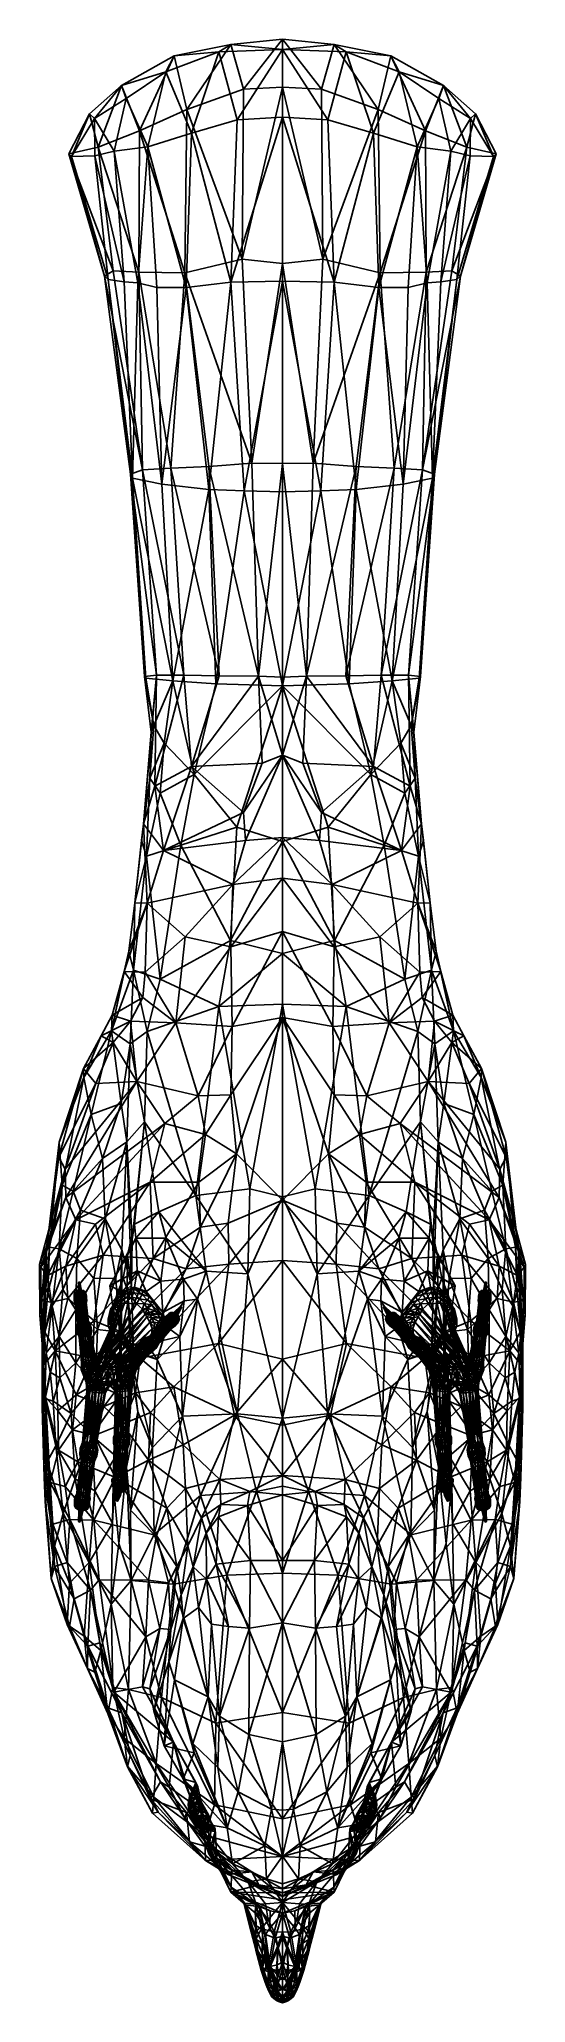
# Model space of a CAD drawing. Extents: x -0.019 to 0.019, y -0.049 to 0.106.
import ezdxf

# ---------------------------------------------------------------- set-up
doc = ezdxf.new("R2010")
doc.units = 0
doc.layers.add('CARDNL_F$LWO', color=1, linetype='CONTINUOUS')

msp = doc.modelspace()

# ---------------------------------------------------------------- linework, layer by layer
at = {"layer": 'CARDNL_F$LWO'}
for points in [[(-0.00406, 0.10524, 0.03195), (-0.00501, 0.10467, 0.03102), (-0.00853, 0.10434, 0.03105)], [(-0.00853, 0.10434, 0.03105), (-0.00752, 0.10012, 0.03213), (-0.00406, 0.10524, 0.03195)], [(-0.00308, 0.10171, 0.03276), (-0.00406, 0.10524, 0.03195), (-0.00752, 0.10012, 0.03213)], [(-0.00501, 0.10467, 0.03102), (-0.00406, 0.10524, 0.03195), (0, 0.10486, 0.03)], [(-0.00406, 0.10524, 0.03195), (-0.00308, 0.10171, 0.03276), (0, 0.10565, 0.03107)], [(-0.00406, 0.10524, 0.03195), (0, 0.10565, 0.03107), (0, 0.10486, 0.03)], [(0, 0.10189, 0.03238), (0, 0.10565, 0.03107), (-0.00308, 0.10171, 0.03276)], [(0.00308, 0.10171, 0.03276), (0.00406, 0.10524, 0.03195), (0, 0.10565, 0.03107)], [(0, 0.10565, 0.03107), (0, 0.10189, 0.03238), (0.00308, 0.10171, 0.03276)], [(0, 0.10565, 0.03107), (0.00406, 0.10524, 0.03195), (0, 0.10486, 0.03)], [(0.00406, 0.10524, 0.03195), (0.00501, 0.10467, 0.03102), (0, 0.10486, 0.03)], [(0.00406, 0.10524, 0.03195), (0.00308, 0.10171, 0.03276), (0.00752, 0.10012, 0.03213)], [(0.00501, 0.10467, 0.03102), (0.00406, 0.10524, 0.03195), (0.00853, 0.10434, 0.03105)], [(0.00752, 0.10012, 0.03213), (0.00853, 0.10434, 0.03105), (0.00406, 0.10524, 0.03195)], [(-0.00853, 0.10434, 0.03105), (-0.00919, 0.10309, 0.02898), (-0.01267, 0.10201, 0.02795)], [(-0.01267, 0.10201, 0.02795), (-0.01125, 0.09843, 0.03016), (-0.00853, 0.10434, 0.03105)], [(-0.00752, 0.10012, 0.03213), (-0.00853, 0.10434, 0.03105), (-0.01125, 0.09843, 0.03016)], [(-0.00919, 0.10309, 0.02898), (-0.00853, 0.10434, 0.03105), (-0.00501, 0.10467, 0.03102)], [(-0.00716, 0.09825, 0.02868), (-0.00919, 0.10309, 0.02898), (-0.00501, 0.10467, 0.03102)], [(-0.00358, 0.09931, 0.02958), (-0.00716, 0.09825, 0.02868), (-0.00501, 0.10467, 0.03102)], [(-0.00501, 0.10467, 0.03102), (0, 0.10486, 0.03), (-0.00358, 0.09931, 0.02958)], [(0, 0.10486, 0.03), (0, 0.09951, 0.02899), (-0.00358, 0.09931, 0.02958)], [(0, 0.10486, 0.03), (0.00501, 0.10467, 0.03102), (0.00358, 0.09931, 0.02958)], [(0, 0.09951, 0.02899), (0, 0.10486, 0.03), (0.00358, 0.09931, 0.02958)], [(0.00716, 0.09825, 0.02868), (0.00358, 0.09931, 0.02958), (0.00501, 0.10467, 0.03102)], [(0.00853, 0.10434, 0.03105), (0.00919, 0.10309, 0.02898), (0.00501, 0.10467, 0.03102)], [(0.00919, 0.10309, 0.02898), (0.00716, 0.09825, 0.02868), (0.00501, 0.10467, 0.03102)], [(0.00853, 0.10434, 0.03105), (0.00752, 0.10012, 0.03213), (0.01125, 0.09843, 0.03016)], [(0.00919, 0.10309, 0.02898), (0.00853, 0.10434, 0.03105), (0.01267, 0.10201, 0.02795)], [(0.01125, 0.09843, 0.03016), (0.01267, 0.10201, 0.02795), (0.00853, 0.10434, 0.03105)], [(-0.01231, 0.10098, 0.02726), (-0.01267, 0.10201, 0.02795), (-0.00919, 0.10309, 0.02898)], [(-0.01059, 0.09719, 0.02731), (-0.01231, 0.10098, 0.02726), (-0.00919, 0.10309, 0.02898)], [(-0.00716, 0.09825, 0.02868), (-0.01059, 0.09719, 0.02731), (-0.00919, 0.10309, 0.02898)], [(0.01059, 0.09719, 0.02731), (0.00716, 0.09825, 0.02868), (0.00919, 0.10309, 0.02898)], [(0.01267, 0.10201, 0.02795), (0.01231, 0.10098, 0.02726), (0.00919, 0.10309, 0.02898)], [(0.01231, 0.10098, 0.02726), (0.01059, 0.09719, 0.02731), (0.00919, 0.10309, 0.02898)], [(-0.0148, 0.09942, 0.02586), (-0.01519, 0.09978, 0.0263), (-0.01267, 0.10201, 0.02795)], [(-0.01519, 0.09978, 0.0263), (-0.0145, 0.09716, 0.02755), (-0.01267, 0.10201, 0.02795)], [(-0.01231, 0.10098, 0.02726), (-0.0148, 0.09942, 0.02586), (-0.01267, 0.10201, 0.02795)], [(-0.01324, 0.09685, 0.02623), (-0.0148, 0.09942, 0.02586), (-0.01231, 0.10098, 0.02726)], [(-0.01125, 0.09843, 0.03016), (-0.01267, 0.10201, 0.02795), (-0.0145, 0.09716, 0.02755)], [(-0.01059, 0.09719, 0.02731), (-0.01324, 0.09685, 0.02623), (-0.01231, 0.10098, 0.02726)], [(-0.00317, 0.08834, 0.03292), (-0.00308, 0.10171, 0.03276), (-0.00752, 0.10012, 0.03213)], [(-0.00308, 0.10171, 0.03276), (-0.00317, 0.08834, 0.03292), (0, 0.10189, 0.03238)], [(0, 0.088, 0.03298), (0, 0.10189, 0.03238), (-0.00317, 0.08834, 0.03292)], [(0.00317, 0.08834, 0.03292), (0.00308, 0.10171, 0.03276), (0, 0.10189, 0.03238)], [(0, 0.10189, 0.03238), (0, 0.088, 0.03298), (0.00317, 0.08834, 0.03292)], [(0.00308, 0.10171, 0.03276), (0.00317, 0.08834, 0.03292), (0.00752, 0.10012, 0.03213)], [(0.01324, 0.09685, 0.02623), (0.01059, 0.09719, 0.02731), (0.01231, 0.10098, 0.02726)], [(0.01267, 0.10201, 0.02795), (0.01125, 0.09843, 0.03016), (0.0145, 0.09716, 0.02755)], [(0.0148, 0.09942, 0.02586), (0.01231, 0.10098, 0.02726), (0.01267, 0.10201, 0.02795)], [(0.0148, 0.09942, 0.02586), (0.01324, 0.09685, 0.02623), (0.01231, 0.10098, 0.02726)], [(0.01519, 0.09978, 0.0263), (0.0148, 0.09942, 0.02586), (0.01267, 0.10201, 0.02795)], [(0.0145, 0.09716, 0.02755), (0.01519, 0.09978, 0.0263), (0.01267, 0.10201, 0.02795)], [(-0.01681, 0.09664, 0.02515), (-0.0145, 0.09716, 0.02755), (-0.01519, 0.09978, 0.0263)], [(-0.01681, 0.09664, 0.02515), (-0.01519, 0.09978, 0.0263), (-0.01661, 0.09641, 0.0245)], [(-0.0148, 0.09942, 0.02586), (-0.01661, 0.09641, 0.0245), (-0.01519, 0.09978, 0.0263)], [(-0.01661, 0.09641, 0.0245), (-0.0148, 0.09942, 0.02586), (-0.01477, 0.09646, 0.02553)], [(-0.01477, 0.09646, 0.02553), (-0.0148, 0.09942, 0.02586), (-0.01324, 0.09685, 0.02623)], [(-0.00768, 0.08725, 0.03184), (-0.00752, 0.10012, 0.03213), (-0.01125, 0.09843, 0.03016)], [(-0.00768, 0.08725, 0.03184), (-0.00317, 0.08834, 0.03292), (-0.00752, 0.10012, 0.03213)], [(-0.00358, 0.09931, 0.02958), (-0.00407, 0.08651, 0.02647), (-0.00716, 0.09825, 0.02868)], [(0, 0.08661, 0.02616), (-0.00407, 0.08651, 0.02647), (0, 0.09951, 0.02899)], [(-0.00407, 0.08651, 0.02647), (-0.00358, 0.09931, 0.02958), (0, 0.09951, 0.02899)], [(0.00407, 0.08651, 0.02647), (0, 0.08661, 0.02616), (0, 0.09951, 0.02899)], [(0.00358, 0.09931, 0.02958), (0.00407, 0.08651, 0.02647), (0, 0.09951, 0.02899)], [(0.00317, 0.08834, 0.03292), (0.00768, 0.08725, 0.03184), (0.00752, 0.10012, 0.03213)], [(0.00407, 0.08651, 0.02647), (0.00358, 0.09931, 0.02958), (0.00716, 0.09825, 0.02868)], [(0.00752, 0.10012, 0.03213), (0.00768, 0.08725, 0.03184), (0.01125, 0.09843, 0.03016)], [(0.0148, 0.09942, 0.02586), (0.01477, 0.09646, 0.02553), (0.01324, 0.09685, 0.02623)], [(0.0145, 0.09716, 0.02755), (0.01681, 0.09664, 0.02515), (0.01519, 0.09978, 0.0263)], [(0.0148, 0.09942, 0.02586), (0.01661, 0.09641, 0.0245), (0.01477, 0.09646, 0.02553)], [(0.01661, 0.09641, 0.0245), (0.0148, 0.09942, 0.02586), (0.01519, 0.09978, 0.0263)], [(0.01519, 0.09978, 0.0263), (0.01681, 0.09664, 0.02515), (0.01661, 0.09641, 0.0245)], [(-0.01131, 0.08732, 0.03038), (-0.01125, 0.09843, 0.03016), (-0.0145, 0.09716, 0.02755)], [(-0.01131, 0.08732, 0.03038), (-0.00768, 0.08725, 0.03184), (-0.01125, 0.09843, 0.03016)], [(-0.00716, 0.09825, 0.02868), (-0.00758, 0.08611, 0.02638), (-0.01059, 0.09719, 0.02731)], [(-0.00758, 0.08611, 0.02638), (-0.00716, 0.09825, 0.02868), (-0.00407, 0.08651, 0.02647)], [(0.00716, 0.09825, 0.02868), (0.00758, 0.08611, 0.02638), (0.00407, 0.08651, 0.02647)], [(0.00758, 0.08611, 0.02638), (0.00716, 0.09825, 0.02868), (0.01059, 0.09719, 0.02731)], [(0.00768, 0.08725, 0.03184), (0.01131, 0.08732, 0.03038), (0.01125, 0.09843, 0.03016)], [(0.01125, 0.09843, 0.03016), (0.01131, 0.08732, 0.03038), (0.0145, 0.09716, 0.02755)], [(-0.01333, 0.08742, 0.02895), (-0.0145, 0.09716, 0.02755), (-0.01681, 0.09664, 0.02515)], [(-0.01402, 0.08699, 0.02779), (-0.01681, 0.09664, 0.02515), (-0.01661, 0.09641, 0.0245)], [(-0.01402, 0.08699, 0.02779), (-0.01333, 0.08742, 0.02895), (-0.01681, 0.09664, 0.02515)], [(-0.01371, 0.08673, 0.02705), (-0.01661, 0.09641, 0.0245), (-0.01477, 0.09646, 0.02553)], [(-0.01371, 0.08673, 0.02705), (-0.01402, 0.08699, 0.02779), (-0.01661, 0.09641, 0.0245)], [(-0.01246, 0.08656, 0.02665), (-0.01477, 0.09646, 0.02553), (-0.01324, 0.09685, 0.02623)], [(-0.01246, 0.08656, 0.02665), (-0.01371, 0.08673, 0.02705), (-0.01477, 0.09646, 0.02553)], [(-0.01333, 0.08742, 0.02895), (-0.01131, 0.08732, 0.03038), (-0.0145, 0.09716, 0.02755)], [(-0.01139, 0.08647, 0.02651), (-0.01324, 0.09685, 0.02623), (-0.01059, 0.09719, 0.02731)], [(-0.01139, 0.08647, 0.02651), (-0.01246, 0.08656, 0.02665), (-0.01324, 0.09685, 0.02623)], [(-0.00988, 0.08609, 0.02646), (-0.01139, 0.08647, 0.02651), (-0.01059, 0.09719, 0.02731)], [(-0.00988, 0.08609, 0.02646), (-0.01059, 0.09719, 0.02731), (-0.00758, 0.08611, 0.02638)], [(0.01059, 0.09719, 0.02731), (0.00988, 0.08609, 0.02646), (0.00758, 0.08611, 0.02638)], [(0.01139, 0.08647, 0.02651), (0.00988, 0.08609, 0.02646), (0.01059, 0.09719, 0.02731)], [(0.01324, 0.09685, 0.02623), (0.01139, 0.08647, 0.02651), (0.01059, 0.09719, 0.02731)], [(0.01131, 0.08732, 0.03038), (0.01333, 0.08742, 0.02895), (0.0145, 0.09716, 0.02755)], [(0.01246, 0.08656, 0.02665), (0.01139, 0.08647, 0.02651), (0.01324, 0.09685, 0.02623)], [(0.01477, 0.09646, 0.02553), (0.01246, 0.08656, 0.02665), (0.01324, 0.09685, 0.02623)], [(0.01371, 0.08673, 0.02705), (0.01246, 0.08656, 0.02665), (0.01477, 0.09646, 0.02553)], [(0.0145, 0.09716, 0.02755), (0.01333, 0.08742, 0.02895), (0.01681, 0.09664, 0.02515)], [(0.01333, 0.08742, 0.02895), (0.01402, 0.08699, 0.02779), (0.01681, 0.09664, 0.02515)], [(0.01661, 0.09641, 0.0245), (0.01371, 0.08673, 0.02705), (0.01477, 0.09646, 0.02553)], [(0.01402, 0.08699, 0.02779), (0.01371, 0.08673, 0.02705), (0.01661, 0.09641, 0.0245)], [(0.01681, 0.09664, 0.02515), (0.01402, 0.08699, 0.02779), (0.01661, 0.09641, 0.0245)], [(-0.00241, 0.07227, 0.03497), (-0.00317, 0.08834, 0.03292), (-0.00768, 0.08725, 0.03184)], [(-0.00317, 0.08834, 0.03292), (-0.00241, 0.07227, 0.03497), (0, 0.088, 0.03298)], [(0.00241, 0.07227, 0.03497), (0.00317, 0.08834, 0.03292), (0, 0.088, 0.03298)], [(0.00317, 0.08834, 0.03292), (0.00241, 0.07227, 0.03497), (0.00768, 0.08725, 0.03184)], [(-0.01102, 0.07173, 0.0323), (-0.01333, 0.08742, 0.02895), (-0.01402, 0.08699, 0.02779)], [(-0.01197, 0.07139, 0.03097), (-0.01402, 0.08699, 0.02779), (-0.01371, 0.08673, 0.02705)], [(-0.01197, 0.07139, 0.03097), (-0.01102, 0.07173, 0.0323), (-0.01402, 0.08699, 0.02779)], [(-0.01181, 0.07108, 0.03), (-0.01371, 0.08673, 0.02705), (-0.01246, 0.08656, 0.02665)], [(-0.01181, 0.07108, 0.03), (-0.01197, 0.07139, 0.03097), (-0.01371, 0.08673, 0.02705)], [(-0.01333, 0.08742, 0.02895), (-0.01102, 0.07173, 0.0323), (-0.01131, 0.08732, 0.03038)], [(-0.00879, 0.07188, 0.03327), (-0.01131, 0.08732, 0.03038), (-0.01102, 0.07173, 0.0323)], [(-0.01131, 0.08732, 0.03038), (-0.00879, 0.07188, 0.03327), (-0.00768, 0.08725, 0.03184)], [(-0.0058, 0.072, 0.03397), (-0.00768, 0.08725, 0.03184), (-0.00879, 0.07188, 0.03327)], [(-0.0058, 0.072, 0.03397), (-0.00241, 0.07227, 0.03497), (-0.00768, 0.08725, 0.03184)], [(-0.00302, 0.07009, 0.0283), (-0.00407, 0.08651, 0.02647), (0, 0.08661, 0.02616)], [(0, 0.07002, 0.02838), (-0.00302, 0.07009, 0.0283), (0, 0.08661, 0.02616)], [(0, 0.07224, 0.03503), (0, 0.088, 0.03298), (-0.00241, 0.07227, 0.03497)], [(0, 0.088, 0.03298), (0, 0.07224, 0.03503), (0.00241, 0.07227, 0.03497)], [(0.00302, 0.07009, 0.0283), (0, 0.07002, 0.02838), (0, 0.08661, 0.02616)], [(0.00407, 0.08651, 0.02647), (0.00302, 0.07009, 0.0283), (0, 0.08661, 0.02616)], [(0.00241, 0.07227, 0.03497), (0.0058, 0.072, 0.03397), (0.00768, 0.08725, 0.03184)], [(0.00768, 0.08725, 0.03184), (0.0058, 0.072, 0.03397), (0.00879, 0.07188, 0.03327)], [(0.00879, 0.07188, 0.03327), (0.01131, 0.08732, 0.03038), (0.00768, 0.08725, 0.03184)], [(0.01131, 0.08732, 0.03038), (0.00879, 0.07188, 0.03327), (0.01102, 0.07173, 0.0323)], [(0.01333, 0.08742, 0.02895), (0.01102, 0.07173, 0.0323), (0.01402, 0.08699, 0.02779)], [(0.01102, 0.07173, 0.0323), (0.01333, 0.08742, 0.02895), (0.01131, 0.08732, 0.03038)], [(0.01102, 0.07173, 0.0323), (0.01197, 0.07139, 0.03097), (0.01402, 0.08699, 0.02779)], [(0.01371, 0.08673, 0.02705), (0.01181, 0.07108, 0.03), (0.01246, 0.08656, 0.02665)], [(0.01197, 0.07139, 0.03097), (0.01181, 0.07108, 0.03), (0.01371, 0.08673, 0.02705)], [(0.01402, 0.08699, 0.02779), (0.01197, 0.07139, 0.03097), (0.01371, 0.08673, 0.02705)], [(-0.01181, 0.07108, 0.03), (-0.01246, 0.08656, 0.02665), (-0.01139, 0.08647, 0.02651)], [(-0.00951, 0.07062, 0.02909), (-0.01181, 0.07108, 0.03), (-0.01139, 0.08647, 0.02651)], [(-0.00951, 0.07062, 0.02909), (-0.01139, 0.08647, 0.02651), (-0.00988, 0.08609, 0.02646)], [(-0.00951, 0.07062, 0.02909), (-0.00988, 0.08609, 0.02646), (-0.00758, 0.08611, 0.02638)], [(-0.0058, 0.07019, 0.02815), (-0.00951, 0.07062, 0.02909), (-0.00758, 0.08611, 0.02638)], [(-0.0058, 0.07019, 0.02815), (-0.00758, 0.08611, 0.02638), (-0.00407, 0.08651, 0.02647)], [(-0.00302, 0.07009, 0.0283), (-0.0058, 0.07019, 0.02815), (-0.00407, 0.08651, 0.02647)], [(0.0058, 0.07019, 0.02815), (0.00302, 0.07009, 0.0283), (0.00407, 0.08651, 0.02647)], [(0.00758, 0.08611, 0.02638), (0.0058, 0.07019, 0.02815), (0.00407, 0.08651, 0.02647)], [(0.00951, 0.07062, 0.02909), (0.0058, 0.07019, 0.02815), (0.00758, 0.08611, 0.02638)], [(0.00988, 0.08609, 0.02646), (0.00951, 0.07062, 0.02909), (0.00758, 0.08611, 0.02638)], [(0.01139, 0.08647, 0.02651), (0.00951, 0.07062, 0.02909), (0.00988, 0.08609, 0.02646)], [(0.01181, 0.07108, 0.03), (0.00951, 0.07062, 0.02909), (0.01139, 0.08647, 0.02651)], [(0.01246, 0.08656, 0.02665), (0.01181, 0.07108, 0.03), (0.01139, 0.08647, 0.02651)], [(-0.00992, 0.05557, 0.03546), (-0.01102, 0.07173, 0.0323), (-0.01197, 0.07139, 0.03097)], [(-0.01086, 0.05547, 0.03379), (-0.01197, 0.07139, 0.03097), (-0.01181, 0.07108, 0.03)], [(-0.01086, 0.05547, 0.03379), (-0.00992, 0.05557, 0.03546), (-0.01197, 0.07139, 0.03097)], [(-0.00777, 0.05557, 0.03622), (-0.00879, 0.07188, 0.03327), (-0.01102, 0.07173, 0.0323)], [(-0.00992, 0.05557, 0.03546), (-0.00777, 0.05557, 0.03622), (-0.01102, 0.07173, 0.0323)], [(-0.00498, 0.05552, 0.03691), (-0.0058, 0.072, 0.03397), (-0.00879, 0.07188, 0.03327)], [(-0.00777, 0.05557, 0.03622), (-0.00498, 0.05552, 0.03691), (-0.00879, 0.07188, 0.03327)], [(-0.00189, 0.05549, 0.03791), (-0.00241, 0.07227, 0.03497), (-0.0058, 0.072, 0.03397)], [(-0.00498, 0.05552, 0.03691), (-0.00189, 0.05549, 0.03791), (-0.0058, 0.072, 0.03397)], [(-0.00241, 0.07227, 0.03497), (-0.00189, 0.05549, 0.03791), (0, 0.07224, 0.03503)], [(0, 0.05541, 0.03787), (0, 0.07224, 0.03503), (-0.00189, 0.05549, 0.03791)], [(0.00189, 0.05549, 0.03791), (0.00241, 0.07227, 0.03497), (0, 0.07224, 0.03503)], [(0, 0.07224, 0.03503), (0, 0.05541, 0.03787), (0.00189, 0.05549, 0.03791)], [(0.00241, 0.07227, 0.03497), (0.00189, 0.05549, 0.03791), (0.0058, 0.072, 0.03397)], [(0.00189, 0.05549, 0.03791), (0.00498, 0.05552, 0.03691), (0.0058, 0.072, 0.03397)], [(0.0058, 0.072, 0.03397), (0.00498, 0.05552, 0.03691), (0.00879, 0.07188, 0.03327)], [(0.00498, 0.05552, 0.03691), (0.00777, 0.05557, 0.03622), (0.00879, 0.07188, 0.03327)], [(0.00879, 0.07188, 0.03327), (0.00777, 0.05557, 0.03622), (0.01102, 0.07173, 0.0323)], [(0.00777, 0.05557, 0.03622), (0.00992, 0.05557, 0.03546), (0.01102, 0.07173, 0.0323)], [(0.01102, 0.07173, 0.0323), (0.00992, 0.05557, 0.03546), (0.01197, 0.07139, 0.03097)], [(0.00992, 0.05557, 0.03546), (0.01086, 0.05547, 0.03379), (0.01197, 0.07139, 0.03097)], [(0.01197, 0.07139, 0.03097), (0.01086, 0.05547, 0.03379), (0.01181, 0.07108, 0.03)], [(-0.00864, 0.05512, 0.02999), (-0.01181, 0.07108, 0.03), (-0.00951, 0.07062, 0.02909)], [(-0.00864, 0.05512, 0.02999), (-0.01075, 0.05533, 0.03223), (-0.01181, 0.07108, 0.03)], [(-0.01075, 0.05533, 0.03223), (-0.01086, 0.05547, 0.03379), (-0.01181, 0.07108, 0.03)], [(-0.00864, 0.05512, 0.02999), (-0.00951, 0.07062, 0.02909), (-0.0058, 0.07019, 0.02815)], [(-0.00526, 0.05489, 0.0279), (-0.00864, 0.05512, 0.02999), (-0.0058, 0.07019, 0.02815)], [(-0.00526, 0.05489, 0.0279), (-0.0058, 0.07019, 0.02815), (-0.00302, 0.07009, 0.0283)], [(0, 0.05474, 0.02713), (-0.00526, 0.05489, 0.0279), (-0.00302, 0.07009, 0.0283)], [(0, 0.05474, 0.02713), (-0.00302, 0.07009, 0.0283), (0, 0.07002, 0.02838)], [(0.00302, 0.07009, 0.0283), (0, 0.05474, 0.02713), (0, 0.07002, 0.02838)], [(0.00526, 0.05489, 0.0279), (0, 0.05474, 0.02713), (0.00302, 0.07009, 0.0283)], [(0.0058, 0.07019, 0.02815), (0.00526, 0.05489, 0.0279), (0.00302, 0.07009, 0.0283)], [(0.00864, 0.05512, 0.02999), (0.00526, 0.05489, 0.0279), (0.0058, 0.07019, 0.02815)], [(0.00951, 0.07062, 0.02909), (0.00864, 0.05512, 0.02999), (0.0058, 0.07019, 0.02815)], [(0.01181, 0.07108, 0.03), (0.00864, 0.05512, 0.02999), (0.00951, 0.07062, 0.02909)], [(0.01075, 0.05533, 0.03223), (0.00864, 0.05512, 0.02999), (0.01181, 0.07108, 0.03)], [(0.01086, 0.05547, 0.03379), (0.01075, 0.05533, 0.03223), (0.01181, 0.07108, 0.03)], [(-0.00992, 0.05557, 0.03546), (-0.01093, 0.04386, 0.03511), (-0.01005, 0.04683, 0.03676)], [(-0.01035, 0.05108, 0.03385), (-0.01093, 0.04386, 0.03511), (-0.00992, 0.05557, 0.03546)], [(-0.00992, 0.05557, 0.03546), (-0.01086, 0.05547, 0.03379), (-0.01035, 0.05108, 0.03385)], [(-0.01035, 0.05108, 0.03385), (-0.01086, 0.05547, 0.03379), (-0.01014, 0.05161, 0.03216)], [(-0.01075, 0.05533, 0.03223), (-0.01014, 0.05161, 0.03216), (-0.01086, 0.05547, 0.03379)], [(-0.01075, 0.05533, 0.03223), (-0.00864, 0.05512, 0.02999), (-0.01014, 0.05161, 0.03216)], [(-0.00864, 0.05512, 0.02999), (-0.00931, 0.05021, 0.03066), (-0.01014, 0.05161, 0.03216)], [(-0.01005, 0.04683, 0.03676), (-0.00717, 0.04837, 0.03772), (-0.00777, 0.05557, 0.03622)], [(-0.00992, 0.05557, 0.03546), (-0.01005, 0.04683, 0.03676), (-0.00777, 0.05557, 0.03622)], [(-0.00864, 0.05512, 0.02999), (-0.00694, 0.04774, 0.02799), (-0.00931, 0.05021, 0.03066)], [(-0.00694, 0.04774, 0.02799), (-0.00864, 0.05512, 0.02999), (-0.00526, 0.05489, 0.0279)], [(-0.00777, 0.05557, 0.03622), (-0.00717, 0.04837, 0.03772), (-0.00498, 0.05552, 0.03691)], [(-0.00498, 0.05552, 0.03691), (-0.00717, 0.04837, 0.03772), (-0.00189, 0.05549, 0.03791)], [(-0.00717, 0.04837, 0.03772), (-0.0016, 0.04865, 0.03866), (-0.00189, 0.05549, 0.03791)], [(-0.00694, 0.04774, 0.02799), (-0.00526, 0.05489, 0.0279), (0, 0.05474, 0.02713)], [(0, 0.05474, 0.02713), (-0.00359, 0.04359, 0.02668), (-0.00694, 0.04774, 0.02799)], [(0, 0.05474, 0.02713), (0, 0.04248, 0.02583), (-0.00359, 0.04359, 0.02668)], [(-0.0016, 0.04865, 0.03866), (0, 0.04926, 0.03845), (-0.00189, 0.05549, 0.03791)], [(0, 0.05541, 0.03787), (-0.00189, 0.05549, 0.03791), (0, 0.04926, 0.03845)], [(0, 0.04926, 0.03845), (0.0016, 0.04865, 0.03866), (0.00189, 0.05549, 0.03791)], [(0.00189, 0.05549, 0.03791), (0, 0.05541, 0.03787), (0, 0.04926, 0.03845)], [(0.00526, 0.05489, 0.0279), (0.00694, 0.04774, 0.02799), (0, 0.05474, 0.02713)], [(0.00359, 0.04359, 0.02668), (0, 0.05474, 0.02713), (0.00694, 0.04774, 0.02799)], [(0, 0.04248, 0.02583), (0, 0.05474, 0.02713), (0.00359, 0.04359, 0.02668)], [(0.0016, 0.04865, 0.03866), (0.00717, 0.04837, 0.03772), (0.00189, 0.05549, 0.03791)], [(0.00717, 0.04837, 0.03772), (0.00498, 0.05552, 0.03691), (0.00189, 0.05549, 0.03791)], [(0.00717, 0.04837, 0.03772), (0.00777, 0.05557, 0.03622), (0.00498, 0.05552, 0.03691)], [(0.00864, 0.05512, 0.02999), (0.00694, 0.04774, 0.02799), (0.00526, 0.05489, 0.0279)], [(0.00694, 0.04774, 0.02799), (0.00864, 0.05512, 0.02999), (0.00931, 0.05021, 0.03066)], [(0.00717, 0.04837, 0.03772), (0.01005, 0.04683, 0.03676), (0.00777, 0.05557, 0.03622)], [(0.01005, 0.04683, 0.03676), (0.00992, 0.05557, 0.03546), (0.00777, 0.05557, 0.03622)], [(0.00864, 0.05512, 0.02999), (0.01075, 0.05533, 0.03223), (0.01014, 0.05161, 0.03216)], [(0.00931, 0.05021, 0.03066), (0.00864, 0.05512, 0.02999), (0.01014, 0.05161, 0.03216)], [(0.01086, 0.05547, 0.03379), (0.00992, 0.05557, 0.03546), (0.01035, 0.05108, 0.03385)], [(0.01093, 0.04386, 0.03511), (0.00992, 0.05557, 0.03546), (0.01005, 0.04683, 0.03676)], [(0.01093, 0.04386, 0.03511), (0.01035, 0.05108, 0.03385), (0.00992, 0.05557, 0.03546)], [(0.01086, 0.05547, 0.03379), (0.01035, 0.05108, 0.03385), (0.01014, 0.05161, 0.03216)], [(0.01014, 0.05161, 0.03216), (0.01075, 0.05533, 0.03223), (0.01086, 0.05547, 0.03379)], [(-0.01044, 0.04746, 0.03203), (-0.01093, 0.04386, 0.03511), (-0.01035, 0.05108, 0.03385)], [(-0.01014, 0.05161, 0.03216), (-0.01044, 0.04746, 0.03203), (-0.01035, 0.05108, 0.03385)], [(-0.01044, 0.04746, 0.03203), (-0.01014, 0.05161, 0.03216), (-0.00931, 0.05021, 0.03066)], [(0.01014, 0.05161, 0.03216), (0.01044, 0.04746, 0.03203), (0.00931, 0.05021, 0.03066)], [(0.01044, 0.04746, 0.03203), (0.01014, 0.05161, 0.03216), (0.01035, 0.05108, 0.03385)], [(0.01093, 0.04386, 0.03511), (0.01044, 0.04746, 0.03203), (0.01035, 0.05108, 0.03385)], [(-0.00931, 0.05021, 0.03066), (-0.00962, 0.04627, 0.02965), (-0.01044, 0.04746, 0.03203)], [(-0.00962, 0.04627, 0.02965), (-0.00931, 0.05021, 0.03066), (-0.00694, 0.04774, 0.02799)], [(0.00931, 0.05021, 0.03066), (0.00962, 0.04627, 0.02965), (0.00694, 0.04774, 0.02799)], [(0.00962, 0.04627, 0.02965), (0.00931, 0.05021, 0.03066), (0.01044, 0.04746, 0.03203)], [(-0.01005, 0.04683, 0.03676), (-0.00936, 0.04177, 0.03801), (-0.00717, 0.04837, 0.03772)], [(-0.00717, 0.04837, 0.03772), (-0.00936, 0.04177, 0.03801), (-0.00306, 0.04475, 0.03922)], [(-0.00717, 0.04837, 0.03772), (-0.00306, 0.04475, 0.03922), (-0.0016, 0.04865, 0.03866)], [(0, 0.04926, 0.03845), (-0.00306, 0.04475, 0.03922), (-0.0029, 0.04254, 0.04015)], [(0, 0.04926, 0.03845), (-0.0016, 0.04865, 0.03866), (-0.00306, 0.04475, 0.03922)], [(-0.0029, 0.04254, 0.04015), (0, 0.04278, 0.04055), (0, 0.04926, 0.03845)], [(0, 0.04278, 0.04055), (0.0029, 0.04254, 0.04015), (0, 0.04926, 0.03845)], [(0.00306, 0.04475, 0.03922), (0, 0.04926, 0.03845), (0.0029, 0.04254, 0.04015)], [(0.0016, 0.04865, 0.03866), (0, 0.04926, 0.03845), (0.00306, 0.04475, 0.03922)], [(0.00306, 0.04475, 0.03922), (0.00717, 0.04837, 0.03772), (0.0016, 0.04865, 0.03866)], [(0.00936, 0.04177, 0.03801), (0.00717, 0.04837, 0.03772), (0.00306, 0.04475, 0.03922)], [(0.00936, 0.04177, 0.03801), (0.01005, 0.04683, 0.03676), (0.00717, 0.04837, 0.03772)], [(-0.01044, 0.04746, 0.03203), (-0.01109, 0.04254, 0.03313), (-0.01093, 0.04386, 0.03511)], [(-0.01044, 0.04746, 0.03203), (-0.01071, 0.04131, 0.03104), (-0.01109, 0.04254, 0.03313)], [(-0.01093, 0.04386, 0.03511), (-0.00936, 0.04177, 0.03801), (-0.01005, 0.04683, 0.03676)], [(-0.01071, 0.04131, 0.03104), (-0.01044, 0.04746, 0.03203), (-0.00962, 0.04627, 0.02965)], [(-0.00694, 0.04774, 0.02799), (-0.00801, 0.04217, 0.02841), (-0.00962, 0.04627, 0.02965)], [(-0.00801, 0.04217, 0.02841), (-0.00694, 0.04774, 0.02799), (-0.00359, 0.04359, 0.02668)], [(0.00694, 0.04774, 0.02799), (0.00801, 0.04217, 0.02841), (0.00359, 0.04359, 0.02668)], [(0.00801, 0.04217, 0.02841), (0.00694, 0.04774, 0.02799), (0.00962, 0.04627, 0.02965)], [(0.00936, 0.04177, 0.03801), (0.01093, 0.04386, 0.03511), (0.01005, 0.04683, 0.03676)], [(0.01044, 0.04746, 0.03203), (0.01071, 0.04131, 0.03104), (0.00962, 0.04627, 0.02965)], [(0.01109, 0.04254, 0.03313), (0.01044, 0.04746, 0.03203), (0.01093, 0.04386, 0.03511)], [(0.01071, 0.04131, 0.03104), (0.01044, 0.04746, 0.03203), (0.01109, 0.04254, 0.03313)], [(-0.01071, 0.04131, 0.03104), (-0.00962, 0.04627, 0.02965), (-0.00801, 0.04217, 0.02841)], [(0.00962, 0.04627, 0.02965), (0.01071, 0.04131, 0.03104), (0.00801, 0.04217, 0.02841)], [(-0.01162, 0.03764, 0.03423), (-0.01064, 0.03761, 0.03745), (-0.01093, 0.04386, 0.03511)], [(-0.01109, 0.04254, 0.03313), (-0.01162, 0.03764, 0.03423), (-0.01093, 0.04386, 0.03511)], [(-0.01093, 0.04386, 0.03511), (-0.01064, 0.03761, 0.03745), (-0.00936, 0.04177, 0.03801)], [(-0.00306, 0.04475, 0.03922), (-0.00936, 0.04177, 0.03801), (-0.0029, 0.04254, 0.04015)], [(-0.00409, 0.03466, 0.02584), (-0.00801, 0.04217, 0.02841), (-0.00359, 0.04359, 0.02668)], [(-0.00409, 0.03466, 0.02584), (-0.00359, 0.04359, 0.02668), (0, 0.04248, 0.02583)], [(0.00359, 0.04359, 0.02668), (0.00409, 0.03466, 0.02584), (0, 0.04248, 0.02583)], [(0.00936, 0.04177, 0.03801), (0.00306, 0.04475, 0.03922), (0.0029, 0.04254, 0.04015)], [(0.00801, 0.04217, 0.02841), (0.00409, 0.03466, 0.02584), (0.00359, 0.04359, 0.02668)], [(0.01064, 0.03761, 0.03745), (0.01093, 0.04386, 0.03511), (0.00936, 0.04177, 0.03801)], [(0.01064, 0.03761, 0.03745), (0.01162, 0.03764, 0.03423), (0.01093, 0.04386, 0.03511)], [(0.01162, 0.03764, 0.03423), (0.01109, 0.04254, 0.03313), (0.01093, 0.04386, 0.03511)], [(-0.01162, 0.03764, 0.03423), (-0.01109, 0.04254, 0.03313), (-0.01071, 0.04131, 0.03104)], [(-0.00801, 0.04217, 0.02841), (-0.00963, 0.03163, 0.02761), (-0.01071, 0.04131, 0.03104)], [(-0.00391, 0.03908, 0.0413), (-0.00936, 0.04177, 0.03801), (-0.01064, 0.03761, 0.03745)], [(-0.00801, 0.04217, 0.02841), (-0.00409, 0.03466, 0.02584), (-0.00963, 0.03163, 0.02761)], [(-0.00391, 0.03908, 0.0413), (-0.0029, 0.04254, 0.04015), (-0.00936, 0.04177, 0.03801)], [(0, 0.04248, 0.02583), (0, 0.03366, 0.02548), (-0.00409, 0.03466, 0.02584)], [(-0.00391, 0.03908, 0.0413), (0, 0.03957, 0.04233), (0, 0.04278, 0.04055)], [(0, 0.04278, 0.04055), (-0.0029, 0.04254, 0.04015), (-0.00391, 0.03908, 0.0413)], [(0, 0.03957, 0.04233), (0.00391, 0.03908, 0.0413), (0, 0.04278, 0.04055)], [(0.0029, 0.04254, 0.04015), (0, 0.04278, 0.04055), (0.00391, 0.03908, 0.0413)], [(0, 0.03366, 0.02548), (0, 0.04248, 0.02583), (0.00409, 0.03466, 0.02584)], [(0.0029, 0.04254, 0.04015), (0.00391, 0.03908, 0.0413), (0.00936, 0.04177, 0.03801)], [(0.00936, 0.04177, 0.03801), (0.00391, 0.03908, 0.0413), (0.01064, 0.03761, 0.03745)], [(0.00409, 0.03466, 0.02584), (0.00801, 0.04217, 0.02841), (0.00963, 0.03163, 0.02761)], [(0.00963, 0.03163, 0.02761), (0.00801, 0.04217, 0.02841), (0.01071, 0.04131, 0.03104)], [(0.01109, 0.04254, 0.03313), (0.01162, 0.03764, 0.03423), (0.01071, 0.04131, 0.03104)], [(-0.01071, 0.04131, 0.03104), (-0.01174, 0.03233, 0.03244), (-0.01162, 0.03764, 0.03423)], [(-0.01071, 0.04131, 0.03104), (-0.00963, 0.03163, 0.02761), (-0.01174, 0.03233, 0.03244)], [(0.00963, 0.03163, 0.02761), (0.01071, 0.04131, 0.03104), (0.01174, 0.03233, 0.03244)], [(0.01174, 0.03233, 0.03244), (0.01071, 0.04131, 0.03104), (0.01162, 0.03764, 0.03423)], [(-0.01064, 0.03761, 0.03745), (-0.00765, 0.03497, 0.04235), (-0.00391, 0.03908, 0.0413)], [(-0.00391, 0.03908, 0.0413), (-0.00765, 0.03497, 0.04235), (-0.00407, 0.03417, 0.04469)], [(-0.00407, 0.03417, 0.04469), (0, 0.03537, 0.04489), (0, 0.03957, 0.04233)], [(0, 0.03957, 0.04233), (-0.00391, 0.03908, 0.0413), (-0.00407, 0.03417, 0.04469)], [(0, 0.03537, 0.04489), (0.00407, 0.03417, 0.04469), (0, 0.03957, 0.04233)], [(0.00391, 0.03908, 0.0413), (0, 0.03957, 0.04233), (0.00407, 0.03417, 0.04469)], [(0.00765, 0.03497, 0.04235), (0.01064, 0.03761, 0.03745), (0.00391, 0.03908, 0.0413)], [(0.00765, 0.03497, 0.04235), (0.00391, 0.03908, 0.0413), (0.00407, 0.03417, 0.04469)], [(-0.01064, 0.03761, 0.03745), (-0.01246, 0.03222, 0.03826), (-0.01081, 0.03218, 0.04197)], [(-0.01246, 0.03222, 0.03826), (-0.01064, 0.03761, 0.03745), (-0.0121, 0.03382, 0.03509)], [(-0.01162, 0.03764, 0.03423), (-0.0121, 0.03382, 0.03509), (-0.01064, 0.03761, 0.03745)], [(-0.01162, 0.03764, 0.03423), (-0.01174, 0.03233, 0.03244), (-0.0121, 0.03382, 0.03509)], [(-0.01064, 0.03761, 0.03745), (-0.01081, 0.03218, 0.04197), (-0.00765, 0.03497, 0.04235)], [(0.01081, 0.03218, 0.04197), (0.01064, 0.03761, 0.03745), (0.00765, 0.03497, 0.04235)], [(0.0121, 0.03382, 0.03509), (0.01162, 0.03764, 0.03423), (0.01064, 0.03761, 0.03745)], [(0.01246, 0.03222, 0.03826), (0.01064, 0.03761, 0.03745), (0.01081, 0.03218, 0.04197)], [(0.01064, 0.03761, 0.03745), (0.01246, 0.03222, 0.03826), (0.0121, 0.03382, 0.03509)], [(0.01174, 0.03233, 0.03244), (0.01162, 0.03764, 0.03423), (0.0121, 0.03382, 0.03509)], [(-0.00765, 0.03497, 0.04235), (-0.01081, 0.03218, 0.04197), (-0.0084, 0.0282, 0.04607)], [(-0.00501, 0.02948, 0.02539), (-0.00963, 0.03163, 0.02761), (-0.00409, 0.03466, 0.02584)], [(-0.00407, 0.03417, 0.04469), (-0.00765, 0.03497, 0.04235), (-0.0084, 0.0282, 0.04607)], [(-0.0084, 0.0282, 0.04607), (-0.00397, 0.0279, 0.04809), (-0.00407, 0.03417, 0.04469)], [(-0.00501, 0.02948, 0.02539), (-0.00409, 0.03466, 0.02584), (0, 0.03366, 0.02548)], [(0, 0.03537, 0.04489), (-0.00407, 0.03417, 0.04469), (-0.00397, 0.0279, 0.04809)], [(-0.00397, 0.0279, 0.04809), (0, 0.02862, 0.04915), (0, 0.03537, 0.04489)], [(0, 0.02862, 0.04915), (0.00397, 0.0279, 0.04809), (0, 0.03537, 0.04489)], [(0.00407, 0.03417, 0.04469), (0, 0.03537, 0.04489), (0.00397, 0.0279, 0.04809)], [(0.00409, 0.03466, 0.02584), (0.00501, 0.02948, 0.02539), (0, 0.03366, 0.02548)], [(0.00397, 0.0279, 0.04809), (0.0084, 0.0282, 0.04607), (0.00407, 0.03417, 0.04469)], [(0.00765, 0.03497, 0.04235), (0.00407, 0.03417, 0.04469), (0.0084, 0.0282, 0.04607)], [(0.00963, 0.03163, 0.02761), (0.00501, 0.02948, 0.02539), (0.00409, 0.03466, 0.02584)], [(0.01081, 0.03218, 0.04197), (0.00765, 0.03497, 0.04235), (0.0084, 0.0282, 0.04607)], [(-0.01246, 0.03222, 0.03826), (-0.0121, 0.03382, 0.03509), (-0.01345, 0.02756, 0.03496)], [(-0.01345, 0.02756, 0.03496), (-0.0121, 0.03382, 0.03509), (-0.01174, 0.03233, 0.03244)], [(0, 0.03366, 0.02548), (0, 0.02967, 0.02488), (-0.00501, 0.02948, 0.02539)], [(0, 0.02967, 0.02488), (0, 0.03366, 0.02548), (0.00501, 0.02948, 0.02539)], [(0.0121, 0.03382, 0.03509), (0.01345, 0.02756, 0.03496), (0.01174, 0.03233, 0.03244)], [(0.0121, 0.03382, 0.03509), (0.01246, 0.03222, 0.03826), (0.01345, 0.02756, 0.03496)], [(-0.01174, 0.03233, 0.03244), (-0.01199, 0.02654, 0.0318), (-0.01345, 0.02756, 0.03496)], [(-0.0134, 0.02878, 0.03935), (-0.01246, 0.03222, 0.03826), (-0.01345, 0.02756, 0.03496)], [(-0.01246, 0.03222, 0.03826), (-0.0134, 0.02878, 0.03935), (-0.01099, 0.03017, 0.04244)], [(-0.01099, 0.03017, 0.04244), (-0.01081, 0.03218, 0.04197), (-0.01246, 0.03222, 0.03826)], [(-0.01199, 0.02654, 0.0318), (-0.01174, 0.03233, 0.03244), (-0.01065, 0.0275, 0.0283)], [(-0.01065, 0.0275, 0.0283), (-0.01174, 0.03233, 0.03244), (-0.00963, 0.03163, 0.02761)], [(-0.01081, 0.03218, 0.04197), (-0.01099, 0.03017, 0.04244), (-0.0084, 0.0282, 0.04607)], [(-0.01065, 0.0275, 0.0283), (-0.00963, 0.03163, 0.02761), (-0.00501, 0.02948, 0.02539)], [(0.00963, 0.03163, 0.02761), (0.01065, 0.0275, 0.0283), (0.00501, 0.02948, 0.02539)], [(0.01099, 0.03017, 0.04244), (0.01081, 0.03218, 0.04197), (0.0084, 0.0282, 0.04607)], [(0.01174, 0.03233, 0.03244), (0.01065, 0.0275, 0.0283), (0.00963, 0.03163, 0.02761)], [(0.01174, 0.03233, 0.03244), (0.01199, 0.02654, 0.0318), (0.01065, 0.0275, 0.0283)], [(0.01081, 0.03218, 0.04197), (0.01099, 0.03017, 0.04244), (0.01246, 0.03222, 0.03826)], [(0.0134, 0.02878, 0.03935), (0.01246, 0.03222, 0.03826), (0.01099, 0.03017, 0.04244)], [(0.01199, 0.02654, 0.0318), (0.01174, 0.03233, 0.03244), (0.01345, 0.02756, 0.03496)], [(0.01246, 0.03222, 0.03826), (0.0134, 0.02878, 0.03935), (0.01345, 0.02756, 0.03496)], [(-0.01197, 0.02832, 0.04326), (-0.01099, 0.03017, 0.04244), (-0.0134, 0.02878, 0.03935)], [(-0.01099, 0.03017, 0.04244), (-0.01197, 0.02832, 0.04326), (-0.0084, 0.0282, 0.04607)], [(-0.01065, 0.0275, 0.0283), (-0.00501, 0.02948, 0.02539), (-0.00683, 0.01458, 0.02349)], [(-0.00501, 0.02948, 0.02539), (-0.00256, 0.01512, 0.02269), (-0.00683, 0.01458, 0.02349)], [(-0.00256, 0.01512, 0.02269), (-0.00501, 0.02948, 0.02539), (0, 0.02967, 0.02488)], [(0, 0.02967, 0.02488), (0, 0.01448, 0.02209), (-0.00256, 0.01512, 0.02269)], [(0.00501, 0.02948, 0.02539), (0.00256, 0.01512, 0.02269), (0, 0.02967, 0.02488)], [(0, 0.01448, 0.02209), (0, 0.02967, 0.02488), (0.00256, 0.01512, 0.02269)], [(0.00256, 0.01512, 0.02269), (0.00501, 0.02948, 0.02539), (0.00683, 0.01458, 0.02349)], [(0.00501, 0.02948, 0.02539), (0.01065, 0.0275, 0.0283), (0.00683, 0.01458, 0.02349)], [(0.01197, 0.02832, 0.04326), (0.01099, 0.03017, 0.04244), (0.0084, 0.0282, 0.04607)], [(0.01099, 0.03017, 0.04244), (0.01197, 0.02832, 0.04326), (0.0134, 0.02878, 0.03935)], [(-0.0134, 0.02878, 0.03935), (-0.01428, 0.02716, 0.03968), (-0.01197, 0.02832, 0.04326)], [(-0.01428, 0.02716, 0.03968), (-0.0134, 0.02878, 0.03935), (-0.01345, 0.02756, 0.03496)], [(-0.01428, 0.02716, 0.03968), (-0.01332, 0.02665, 0.04339), (-0.01197, 0.02832, 0.04326)], [(-0.01332, 0.02665, 0.04339), (-0.01147, 0.02356, 0.04726), (-0.01197, 0.02832, 0.04326)], [(-0.0084, 0.0282, 0.04607), (-0.01197, 0.02832, 0.04326), (-0.01147, 0.02356, 0.04726)], [(-0.01147, 0.02356, 0.04726), (-0.00663, 0.02245, 0.05008), (-0.0084, 0.0282, 0.04607)], [(-0.00397, 0.0279, 0.04809), (-0.0084, 0.0282, 0.04607), (-0.00663, 0.02245, 0.05008)], [(-0.00663, 0.02245, 0.05008), (-0.00407, 0.02251, 0.05064), (-0.00397, 0.0279, 0.04809)], [(0, 0.02862, 0.04915), (-0.00407, 0.02251, 0.05064), (-0.00362, 0.01788, 0.05266)], [(0, 0.02862, 0.04915), (-0.00397, 0.0279, 0.04809), (-0.00407, 0.02251, 0.05064)], [(-0.00362, 0.01788, 0.05266), (0, 0.01423, 0.05606), (0, 0.02862, 0.04915)], [(0, 0.01423, 0.05606), (0.00362, 0.01788, 0.05266), (0, 0.02862, 0.04915)], [(0.00407, 0.02251, 0.05064), (0, 0.02862, 0.04915), (0.00362, 0.01788, 0.05266)], [(0.00397, 0.0279, 0.04809), (0, 0.02862, 0.04915), (0.00407, 0.02251, 0.05064)], [(0.0084, 0.0282, 0.04607), (0.00397, 0.0279, 0.04809), (0.00663, 0.02245, 0.05008)], [(0.00407, 0.02251, 0.05064), (0.00663, 0.02245, 0.05008), (0.00397, 0.0279, 0.04809)], [(0.00663, 0.02245, 0.05008), (0.01147, 0.02356, 0.04726), (0.0084, 0.0282, 0.04607)], [(0.01197, 0.02832, 0.04326), (0.0084, 0.0282, 0.04607), (0.01147, 0.02356, 0.04726)], [(0.01147, 0.02356, 0.04726), (0.01332, 0.02665, 0.04339), (0.01197, 0.02832, 0.04326)], [(0.01428, 0.02716, 0.03968), (0.0134, 0.02878, 0.03935), (0.01197, 0.02832, 0.04326)], [(0.01332, 0.02665, 0.04339), (0.01428, 0.02716, 0.03968), (0.01197, 0.02832, 0.04326)], [(0.0134, 0.02878, 0.03935), (0.01428, 0.02716, 0.03968), (0.01345, 0.02756, 0.03496)], [(-0.01428, 0.02716, 0.03968), (-0.01566, 0.02458, 0.04053), (-0.01332, 0.02665, 0.04339)], [(-0.01566, 0.02458, 0.04053), (-0.01428, 0.02716, 0.03968), (-0.01563, 0.02388, 0.03637)], [(-0.01469, 0.0234, 0.0442), (-0.01332, 0.02665, 0.04339), (-0.01566, 0.02458, 0.04053)], [(-0.01345, 0.02756, 0.03496), (-0.01563, 0.02388, 0.03637), (-0.01428, 0.02716, 0.03968)], [(-0.01505, 0.02097, 0.0334), (-0.01563, 0.02388, 0.03637), (-0.01345, 0.02756, 0.03496)], [(-0.01271, 0.02184, 0.03184), (-0.01505, 0.02097, 0.0334), (-0.01345, 0.02756, 0.03496)], [(-0.01332, 0.02665, 0.04339), (-0.01469, 0.0234, 0.0442), (-0.01147, 0.02356, 0.04726)], [(-0.01345, 0.02756, 0.03496), (-0.01199, 0.02654, 0.0318), (-0.01271, 0.02184, 0.03184)], [(-0.01199, 0.02654, 0.0318), (-0.01225, 0.01881, 0.02973), (-0.01271, 0.02184, 0.03184)], [(-0.01225, 0.01881, 0.02973), (-0.01199, 0.02654, 0.0318), (-0.01085, 0.0204, 0.02732)], [(-0.01065, 0.0275, 0.0283), (-0.01085, 0.0204, 0.02732), (-0.01199, 0.02654, 0.0318)], [(-0.01065, 0.0275, 0.0283), (-0.00683, 0.01458, 0.02349), (-0.01085, 0.0204, 0.02732)], [(0.00683, 0.01458, 0.02349), (0.01065, 0.0275, 0.0283), (0.01085, 0.0204, 0.02732)], [(0.01085, 0.0204, 0.02732), (0.01065, 0.0275, 0.0283), (0.01199, 0.02654, 0.0318)], [(0.01199, 0.02654, 0.0318), (0.01225, 0.01881, 0.02973), (0.01085, 0.0204, 0.02732)], [(0.01469, 0.0234, 0.0442), (0.01332, 0.02665, 0.04339), (0.01147, 0.02356, 0.04726)], [(0.01199, 0.02654, 0.0318), (0.01345, 0.02756, 0.03496), (0.01271, 0.02184, 0.03184)], [(0.01225, 0.01881, 0.02973), (0.01199, 0.02654, 0.0318), (0.01271, 0.02184, 0.03184)], [(0.01505, 0.02097, 0.0334), (0.01271, 0.02184, 0.03184), (0.01345, 0.02756, 0.03496)], [(0.01566, 0.02458, 0.04053), (0.01428, 0.02716, 0.03968), (0.01332, 0.02665, 0.04339)], [(0.01332, 0.02665, 0.04339), (0.01469, 0.0234, 0.0442), (0.01566, 0.02458, 0.04053)], [(0.01563, 0.02388, 0.03637), (0.01345, 0.02756, 0.03496), (0.01428, 0.02716, 0.03968)], [(0.01563, 0.02388, 0.03637), (0.01505, 0.02097, 0.0334), (0.01345, 0.02756, 0.03496)], [(0.01428, 0.02716, 0.03968), (0.01566, 0.02458, 0.04053), (0.01563, 0.02388, 0.03637)], [(-0.01566, 0.02458, 0.04053), (-0.0176, 0.01761, 0.04284), (-0.01469, 0.0234, 0.0442)], [(-0.01566, 0.02458, 0.04053), (-0.01757, 0.01878, 0.03898), (-0.0176, 0.01761, 0.04284)], [(-0.01469, 0.0234, 0.0442), (-0.0176, 0.01761, 0.04284), (-0.01712, 0.01666, 0.04566)], [(-0.01757, 0.01878, 0.03898), (-0.01566, 0.02458, 0.04053), (-0.01563, 0.02388, 0.03637)], [(-0.01563, 0.02388, 0.03637), (-0.01735, 0.01541, 0.03494), (-0.01757, 0.01878, 0.03898)], [(-0.01563, 0.02388, 0.03637), (-0.01505, 0.02097, 0.0334), (-0.01735, 0.01541, 0.03494)], [(-0.01147, 0.02356, 0.04726), (-0.01712, 0.01666, 0.04566), (-0.01705, 0.01443, 0.04858)], [(-0.01147, 0.02356, 0.04726), (-0.01469, 0.0234, 0.0442), (-0.01712, 0.01666, 0.04566)], [(-0.01147, 0.02356, 0.04726), (-0.01705, 0.01443, 0.04858), (-0.00925, 0.02026, 0.05058)], [(-0.00925, 0.02026, 0.05058), (-0.00663, 0.02245, 0.05008), (-0.01147, 0.02356, 0.04726)], [(0.00663, 0.02245, 0.05008), (0.00925, 0.02026, 0.05058), (0.01147, 0.02356, 0.04726)], [(0.01705, 0.01443, 0.04858), (0.01147, 0.02356, 0.04726), (0.00925, 0.02026, 0.05058)], [(0.01712, 0.01666, 0.04566), (0.01147, 0.02356, 0.04726), (0.01705, 0.01443, 0.04858)], [(0.01469, 0.0234, 0.0442), (0.01147, 0.02356, 0.04726), (0.01712, 0.01666, 0.04566)], [(0.0176, 0.01761, 0.04284), (0.01566, 0.02458, 0.04053), (0.01469, 0.0234, 0.0442)], [(0.0176, 0.01761, 0.04284), (0.01469, 0.0234, 0.0442), (0.01712, 0.01666, 0.04566)], [(0.01505, 0.02097, 0.0334), (0.01563, 0.02388, 0.03637), (0.01735, 0.01541, 0.03494)], [(0.01566, 0.02458, 0.04053), (0.01757, 0.01878, 0.03898), (0.01563, 0.02388, 0.03637)], [(0.01735, 0.01541, 0.03494), (0.01563, 0.02388, 0.03637), (0.01757, 0.01878, 0.03898)], [(0.01757, 0.01878, 0.03898), (0.01566, 0.02458, 0.04053), (0.0176, 0.01761, 0.04284)], [(-0.01417, 0.01751, 0.03152), (-0.01505, 0.02097, 0.0334), (-0.01271, 0.02184, 0.03184)], [(-0.01271, 0.02184, 0.03184), (-0.01225, 0.01881, 0.02973), (-0.01417, 0.01751, 0.03152)], [(-0.00605, 0.0194, 0.05166), (-0.00663, 0.02245, 0.05008), (-0.00925, 0.02026, 0.05058)], [(-0.00663, 0.02245, 0.05008), (-0.00605, 0.0194, 0.05166), (-0.00407, 0.02251, 0.05064)], [(-0.00605, 0.0194, 0.05166), (-0.00362, 0.01788, 0.05266), (-0.00407, 0.02251, 0.05064)], [(0.00362, 0.01788, 0.05266), (0.00605, 0.0194, 0.05166), (0.00407, 0.02251, 0.05064)], [(0.00605, 0.0194, 0.05166), (0.00663, 0.02245, 0.05008), (0.00407, 0.02251, 0.05064)], [(0.00663, 0.02245, 0.05008), (0.00605, 0.0194, 0.05166), (0.00925, 0.02026, 0.05058)], [(0.01225, 0.01881, 0.02973), (0.01271, 0.02184, 0.03184), (0.01417, 0.01751, 0.03152)], [(0.01505, 0.02097, 0.0334), (0.01417, 0.01751, 0.03152), (0.01271, 0.02184, 0.03184)], [(-0.01649, 0.01494, 0.03314), (-0.01735, 0.01541, 0.03494), (-0.01505, 0.02097, 0.0334)], [(-0.01705, 0.01443, 0.04858), (-0.01626, 0.01266, 0.05122), (-0.00925, 0.02026, 0.05058)], [(-0.01649, 0.01494, 0.03314), (-0.01505, 0.02097, 0.0334), (-0.01417, 0.01751, 0.03152)], [(-0.00925, 0.02026, 0.05058), (-0.01626, 0.01266, 0.05122), (-0.01041, 0.01563, 0.05268)], [(-0.01184, 0.01112, 0.02483), (-0.01225, 0.01881, 0.02973), (-0.01085, 0.0204, 0.02732)], [(-0.01085, 0.0204, 0.02732), (-0.01164, 0.01234, 0.02322), (-0.01184, 0.01112, 0.02483)], [(-0.01164, 0.01234, 0.02322), (-0.01085, 0.0204, 0.02732), (-0.00974, 0.01331, 0.0231)], [(-0.00683, 0.01458, 0.02349), (-0.00974, 0.01331, 0.0231), (-0.01085, 0.0204, 0.02732)], [(-0.01041, 0.01563, 0.05268), (-0.00605, 0.0194, 0.05166), (-0.00925, 0.02026, 0.05058)], [(0.00605, 0.0194, 0.05166), (0.01041, 0.01563, 0.05268), (0.00925, 0.02026, 0.05058)], [(0.00974, 0.01331, 0.0231), (0.00683, 0.01458, 0.02349), (0.01085, 0.0204, 0.02732)], [(0.01626, 0.01266, 0.05122), (0.00925, 0.02026, 0.05058), (0.01041, 0.01563, 0.05268)], [(0.01626, 0.01266, 0.05122), (0.01705, 0.01443, 0.04858), (0.00925, 0.02026, 0.05058)], [(0.01085, 0.0204, 0.02732), (0.01164, 0.01234, 0.02322), (0.00974, 0.01331, 0.0231)], [(0.01225, 0.01881, 0.02973), (0.01184, 0.01112, 0.02483), (0.01085, 0.0204, 0.02732)], [(0.01164, 0.01234, 0.02322), (0.01085, 0.0204, 0.02732), (0.01184, 0.01112, 0.02483)], [(0.01505, 0.02097, 0.0334), (0.01649, 0.01494, 0.03314), (0.01417, 0.01751, 0.03152)], [(0.01735, 0.01541, 0.03494), (0.01649, 0.01494, 0.03314), (0.01505, 0.02097, 0.0334)], [(-0.01757, 0.01878, 0.03898), (-0.01833, 0.01053, 0.0378), (-0.01858, 0.01027, 0.04128)], [(-0.01858, 0.01027, 0.04128), (-0.0176, 0.01761, 0.04284), (-0.01757, 0.01878, 0.03898)], [(-0.01833, 0.01053, 0.0378), (-0.01757, 0.01878, 0.03898), (-0.01735, 0.01541, 0.03494)], [(-0.01417, 0.01751, 0.03152), (-0.01225, 0.01881, 0.02973), (-0.01397, 0.01276, 0.0311)], [(-0.01264, 0.0103, 0.03056), (-0.01397, 0.01276, 0.0311), (-0.01225, 0.01881, 0.02973)], [(-0.01225, 0.01881, 0.02973), (-0.01189, 0.00753, 0.02514), (-0.01264, 0.0103, 0.03056)], [(-0.01184, 0.01112, 0.02483), (-0.01189, 0.00753, 0.02514), (-0.01225, 0.01881, 0.02973)], [(-0.00605, 0.0194, 0.05166), (-0.01041, 0.01563, 0.05268), (-0.00659, 0.01564, 0.05307)], [(-0.00362, 0.01788, 0.05266), (-0.00605, 0.0194, 0.05166), (-0.00659, 0.01564, 0.05307)], [(0.00605, 0.0194, 0.05166), (0.00362, 0.01788, 0.05266), (0.00659, 0.01564, 0.05307)], [(0.01041, 0.01563, 0.05268), (0.00605, 0.0194, 0.05166), (0.00659, 0.01564, 0.05307)], [(0.01189, 0.00753, 0.02514), (0.01184, 0.01112, 0.02483), (0.01225, 0.01881, 0.02973)], [(0.01189, 0.00753, 0.02514), (0.01225, 0.01881, 0.02973), (0.01264, 0.0103, 0.03056)], [(0.01397, 0.01276, 0.0311), (0.01264, 0.0103, 0.03056), (0.01225, 0.01881, 0.02973)], [(0.01225, 0.01881, 0.02973), (0.01417, 0.01751, 0.03152), (0.01397, 0.01276, 0.0311)], [(0.01757, 0.01878, 0.03898), (0.01833, 0.01053, 0.0378), (0.01735, 0.01541, 0.03494)], [(0.01833, 0.01053, 0.0378), (0.01757, 0.01878, 0.03898), (0.01858, 0.01027, 0.04128)], [(0.0176, 0.01761, 0.04284), (0.01858, 0.01027, 0.04128), (0.01757, 0.01878, 0.03898)], [(-0.0176, 0.01761, 0.04284), (-0.01872, 0.00958, 0.04351), (-0.01712, 0.01666, 0.04566)], [(-0.01872, 0.00958, 0.04351), (-0.0176, 0.01761, 0.04284), (-0.01858, 0.01027, 0.04128)], [(-0.01649, 0.01494, 0.03314), (-0.01417, 0.01751, 0.03152), (-0.01589, 0.01342, 0.03202)], [(-0.01417, 0.01751, 0.03152), (-0.01397, 0.01276, 0.0311), (-0.01589, 0.01342, 0.03202)], [(-0.00659, 0.01564, 0.05307), (-0.00645, 0.01209, 0.05454), (-0.00362, 0.01788, 0.05266)], [(-0.00645, 0.01209, 0.05454), (-0.00427, 0.0124, 0.05524), (-0.00362, 0.01788, 0.05266)], [(0, 0.01423, 0.05606), (-0.00362, 0.01788, 0.05266), (-0.00427, 0.0124, 0.05524)], [(0.00362, 0.01788, 0.05266), (0, 0.01423, 0.05606), (0.00427, 0.0124, 0.05524)], [(0.00427, 0.0124, 0.05524), (0.00645, 0.01209, 0.05454), (0.00362, 0.01788, 0.05266)], [(0.00645, 0.01209, 0.05454), (0.00659, 0.01564, 0.05307), (0.00362, 0.01788, 0.05266)], [(0.01397, 0.01276, 0.0311), (0.01417, 0.01751, 0.03152), (0.01589, 0.01342, 0.03202)], [(0.01417, 0.01751, 0.03152), (0.01649, 0.01494, 0.03314), (0.01589, 0.01342, 0.03202)], [(0.01872, 0.00958, 0.04351), (0.0176, 0.01761, 0.04284), (0.01712, 0.01666, 0.04566)], [(0.0176, 0.01761, 0.04284), (0.01872, 0.00958, 0.04351), (0.01858, 0.01027, 0.04128)], [(-0.01914, 0.00915, 0.04612), (-0.01705, 0.01443, 0.04858), (-0.01712, 0.01666, 0.04566)], [(-0.01872, 0.00958, 0.04351), (-0.01914, 0.00915, 0.04612), (-0.01712, 0.01666, 0.04566)], [(-0.01041, 0.01563, 0.05268), (-0.01626, 0.01266, 0.05122), (-0.01473, 0.01234, 0.05262)], [(-0.01473, 0.01234, 0.05262), (-0.01412, 0.00988, 0.05395), (-0.01041, 0.01563, 0.05268)], [(-0.01412, 0.00988, 0.05395), (-0.01018, 0.00962, 0.05548), (-0.01041, 0.01563, 0.05268)], [(-0.01041, 0.01563, 0.05268), (-0.01018, 0.00962, 0.05548), (-0.00659, 0.01564, 0.05307)], [(-0.00645, 0.01209, 0.05454), (-0.00659, 0.01564, 0.05307), (-0.01018, 0.00962, 0.05548)], [(0.00659, 0.01564, 0.05307), (0.00645, 0.01209, 0.05454), (0.01018, 0.00962, 0.05548)], [(0.01018, 0.00962, 0.05548), (0.01041, 0.01563, 0.05268), (0.00659, 0.01564, 0.05307)], [(0.01018, 0.00962, 0.05548), (0.01412, 0.00988, 0.05395), (0.01041, 0.01563, 0.05268)], [(0.01626, 0.01266, 0.05122), (0.01041, 0.01563, 0.05268), (0.01473, 0.01234, 0.05262)], [(0.01412, 0.00988, 0.05395), (0.01473, 0.01234, 0.05262), (0.01041, 0.01563, 0.05268)], [(0.01705, 0.01443, 0.04858), (0.01914, 0.00915, 0.04612), (0.01712, 0.01666, 0.04566)], [(0.01914, 0.00915, 0.04612), (0.01872, 0.00958, 0.04351), (0.01712, 0.01666, 0.04566)], [(-0.01705, 0.01443, 0.04858), (-0.01914, 0.00915, 0.04612), (-0.01903, 0.00894, 0.04916)], [(-0.01705, 0.01443, 0.04858), (-0.01903, 0.00894, 0.04916), (-0.01626, 0.01266, 0.05122)], [(-0.01833, 0.01053, 0.0378), (-0.01735, 0.01541, 0.03494), (-0.01758, 0.01038, 0.03441)], [(-0.01758, 0.01038, 0.03441), (-0.01735, 0.01541, 0.03494), (-0.01649, 0.01494, 0.03314)], [(-0.01758, 0.01038, 0.03441), (-0.01649, 0.01494, 0.03314), (-0.01589, 0.01342, 0.03202)], [(-0.00683, 0.01458, 0.02349), (-0.00602, 0.00863, 0.01995), (-0.00974, 0.01331, 0.0231)], [(-0.00256, 0.01512, 0.02269), (-0.00272, 0.00842, 0.02038), (-0.00683, 0.01458, 0.02349)], [(-0.00272, 0.00842, 0.02038), (-0.00602, 0.00863, 0.01995), (-0.00683, 0.01458, 0.02349)], [(0, 0.01423, 0.05606), (-0.00427, 0.0124, 0.05524), (-0.00423, 0.00919, 0.05736)], [(-0.00423, 0.00919, 0.05736), (0, 0.00948, 0.05834), (0, 0.01423, 0.05606)], [(0, 0.01448, 0.02209), (-0.00272, 0.00842, 0.02038), (-0.00256, 0.01512, 0.02269)], [(0, 0.01448, 0.02209), (0, -0.00295, 0.01935), (-0.00272, 0.00842, 0.02038)], [(0.00272, 0.00842, 0.02038), (0, 0.01448, 0.02209), (0.00256, 0.01512, 0.02269)], [(0, -0.00295, 0.01935), (0, 0.01448, 0.02209), (0.00272, 0.00842, 0.02038)], [(0, 0.00948, 0.05834), (0.00423, 0.00919, 0.05736), (0, 0.01423, 0.05606)], [(0.00427, 0.0124, 0.05524), (0, 0.01423, 0.05606), (0.00423, 0.00919, 0.05736)], [(0.00272, 0.00842, 0.02038), (0.00256, 0.01512, 0.02269), (0.00683, 0.01458, 0.02349)], [(0.00602, 0.00863, 0.01995), (0.00272, 0.00842, 0.02038), (0.00683, 0.01458, 0.02349)], [(0.00602, 0.00863, 0.01995), (0.00683, 0.01458, 0.02349), (0.00974, 0.01331, 0.0231)], [(0.01649, 0.01494, 0.03314), (0.01758, 0.01038, 0.03441), (0.01589, 0.01342, 0.03202)], [(0.01903, 0.00894, 0.04916), (0.01705, 0.01443, 0.04858), (0.01626, 0.01266, 0.05122)], [(0.01735, 0.01541, 0.03494), (0.01758, 0.01038, 0.03441), (0.01649, 0.01494, 0.03314)], [(0.01914, 0.00915, 0.04612), (0.01705, 0.01443, 0.04858), (0.01903, 0.00894, 0.04916)], [(0.01735, 0.01541, 0.03494), (0.01833, 0.01053, 0.0378), (0.01758, 0.01038, 0.03441)], [(-0.01903, 0.00894, 0.04916), (-0.01851, 0.00828, 0.05153), (-0.01626, 0.01266, 0.05122)], [(-0.01851, 0.00828, 0.05153), (-0.01706, 0.00902, 0.05278), (-0.01626, 0.01266, 0.05122)], [(-0.0162, 0.00963, 0.03191), (-0.01758, 0.01038, 0.03441), (-0.01589, 0.01342, 0.03202)], [(-0.01473, 0.01234, 0.05262), (-0.01626, 0.01266, 0.05122), (-0.01706, 0.00902, 0.05278)], [(-0.01397, 0.01276, 0.0311), (-0.0162, 0.00963, 0.03191), (-0.01589, 0.01342, 0.03202)], [(-0.01484, 0.00805, 0.03145), (-0.0162, 0.00963, 0.03191), (-0.01397, 0.01276, 0.0311)], [(-0.01484, 0.00805, 0.03145), (-0.01397, 0.01276, 0.0311), (-0.01312, 0.00808, 0.03159)], [(-0.01312, 0.00808, 0.03159), (-0.01397, 0.01276, 0.0311), (-0.01264, 0.0103, 0.03056)], [(-0.01164, 0.01234, 0.02322), (-0.00974, 0.01331, 0.0231), (-0.01154, 0.01122, 0.02013)], [(-0.00916, 0.01123, 0.01997), (-0.01154, 0.01122, 0.02013), (-0.00974, 0.01331, 0.0231)], [(-0.00602, 0.00863, 0.01995), (-0.00916, 0.01123, 0.01997), (-0.00974, 0.01331, 0.0231)], [(-0.00759, 0.00882, 0.05643), (-0.00423, 0.00919, 0.05736), (-0.00427, 0.0124, 0.05524)], [(-0.00645, 0.01209, 0.05454), (-0.00759, 0.00882, 0.05643), (-0.00427, 0.0124, 0.05524)], [(0.00423, 0.00919, 0.05736), (0.00759, 0.00882, 0.05643), (0.00427, 0.0124, 0.05524)], [(0.00759, 0.00882, 0.05643), (0.00645, 0.01209, 0.05454), (0.00427, 0.0124, 0.05524)], [(0.00916, 0.01123, 0.01997), (0.00602, 0.00863, 0.01995), (0.00974, 0.01331, 0.0231)], [(0.01154, 0.01122, 0.02013), (0.00916, 0.01123, 0.01997), (0.00974, 0.01331, 0.0231)], [(0.00974, 0.01331, 0.0231), (0.01164, 0.01234, 0.02322), (0.01154, 0.01122, 0.02013)], [(0.01397, 0.01276, 0.0311), (0.01312, 0.00808, 0.03159), (0.01264, 0.0103, 0.03056)], [(0.01397, 0.01276, 0.0311), (0.01484, 0.00805, 0.03145), (0.01312, 0.00808, 0.03159)], [(0.0162, 0.00963, 0.03191), (0.01397, 0.01276, 0.0311), (0.01589, 0.01342, 0.03202)], [(0.0162, 0.00963, 0.03191), (0.01484, 0.00805, 0.03145), (0.01397, 0.01276, 0.0311)], [(0.01626, 0.01266, 0.05122), (0.01473, 0.01234, 0.05262), (0.01706, 0.00902, 0.05278)], [(0.01758, 0.01038, 0.03441), (0.0162, 0.00963, 0.03191), (0.01589, 0.01342, 0.03202)], [(0.01706, 0.00902, 0.05278), (0.01851, 0.00828, 0.05153), (0.01626, 0.01266, 0.05122)], [(0.01851, 0.00828, 0.05153), (0.01903, 0.00894, 0.04916), (0.01626, 0.01266, 0.05122)], [(-0.01412, 0.00988, 0.05395), (-0.01473, 0.01234, 0.05262), (-0.01706, 0.00902, 0.05278)], [(-0.01143, 0.00866, 0.01558), (-0.01359, 0.00748, 0.01588), (-0.01154, 0.01122, 0.02013)], [(-0.0122, 0.00988, 0.02162), (-0.01154, 0.01122, 0.02013), (-0.01359, 0.00748, 0.01588)], [(-0.01184, 0.01112, 0.02483), (-0.01164, 0.01234, 0.02322), (-0.0122, 0.00988, 0.02162)], [(-0.01154, 0.01122, 0.02013), (-0.0122, 0.00988, 0.02162), (-0.01164, 0.01234, 0.02322)], [(-0.01189, 0.00753, 0.02514), (-0.01184, 0.01112, 0.02483), (-0.0122, 0.00988, 0.02162)], [(-0.01154, 0.01122, 0.02013), (-0.00916, 0.01123, 0.01997), (-0.00957, 0.00783, 0.01506)], [(-0.01143, 0.00866, 0.01558), (-0.01154, 0.01122, 0.02013), (-0.00957, 0.00783, 0.01506)], [(-0.00759, 0.00882, 0.05643), (-0.00645, 0.01209, 0.05454), (-0.01018, 0.00962, 0.05548)], [(-0.00957, 0.00783, 0.01506), (-0.00916, 0.01123, 0.01997), (-0.0078, 0.00799, 0.01772)], [(-0.00916, 0.01123, 0.01997), (-0.00602, 0.00863, 0.01995), (-0.0078, 0.00799, 0.01772)], [(0.00602, 0.00863, 0.01995), (0.00916, 0.01123, 0.01997), (0.0078, 0.00799, 0.01772)], [(0.00645, 0.01209, 0.05454), (0.00759, 0.00882, 0.05643), (0.01018, 0.00962, 0.05548)], [(0.00916, 0.01123, 0.01997), (0.00957, 0.00783, 0.01506), (0.0078, 0.00799, 0.01772)], [(0.00916, 0.01123, 0.01997), (0.01154, 0.01122, 0.02013), (0.00957, 0.00783, 0.01506)], [(0.01154, 0.01122, 0.02013), (0.01143, 0.00866, 0.01558), (0.00957, 0.00783, 0.01506)], [(0.01359, 0.00748, 0.01588), (0.01143, 0.00866, 0.01558), (0.01154, 0.01122, 0.02013)], [(0.0122, 0.00988, 0.02162), (0.01154, 0.01122, 0.02013), (0.01164, 0.01234, 0.02322)], [(0.01154, 0.01122, 0.02013), (0.0122, 0.00988, 0.02162), (0.01359, 0.00748, 0.01588)], [(0.01164, 0.01234, 0.02322), (0.01184, 0.01112, 0.02483), (0.0122, 0.00988, 0.02162)], [(0.01184, 0.01112, 0.02483), (0.01189, 0.00753, 0.02514), (0.0122, 0.00988, 0.02162)], [(0.01473, 0.01234, 0.05262), (0.01412, 0.00988, 0.05395), (0.01706, 0.00902, 0.05278)], [(-0.01872, 0.00958, 0.04351), (-0.01895, 0.00641, 0.04441), (-0.01914, 0.00915, 0.04612)], [(-0.01895, 0.00641, 0.04441), (-0.01872, 0.00958, 0.04351), (-0.01877, 0.00641, 0.04233)], [(-0.01858, 0.01027, 0.04128), (-0.01864, 0.00727, 0.04029), (-0.01877, 0.00641, 0.04233)], [(-0.01858, 0.01027, 0.04128), (-0.01877, 0.00641, 0.04233), (-0.01872, 0.00958, 0.04351)], [(-0.01833, 0.01053, 0.0378), (-0.01846, 0.00695, 0.0381), (-0.01864, 0.00727, 0.04029)], [(-0.01833, 0.01053, 0.0378), (-0.01864, 0.00727, 0.04029), (-0.01858, 0.01027, 0.04128)], [(-0.01846, 0.00695, 0.0381), (-0.01833, 0.01053, 0.0378), (-0.01758, 0.01038, 0.03441)], [(-0.01814, 0.00591, 0.03596), (-0.01846, 0.00695, 0.0381), (-0.01758, 0.01038, 0.03441)], [(-0.01729, 0.00719, 0.03335), (-0.01814, 0.00591, 0.03596), (-0.01758, 0.01038, 0.03441)], [(-0.01729, 0.00719, 0.03335), (-0.01758, 0.01038, 0.03441), (-0.0162, 0.00963, 0.03191)], [(-0.01729, 0.00719, 0.03335), (-0.0162, 0.00963, 0.03191), (-0.01626, 0.00558, 0.032)], [(-0.01412, 0.00988, 0.05395), (-0.01706, 0.00902, 0.05278), (-0.01691, 0.00648, 0.05425)], [(-0.01482, 0.00472, 0.05695), (-0.01412, 0.00988, 0.05395), (-0.01691, 0.00648, 0.05425)], [(-0.0162, 0.00963, 0.03191), (-0.01484, 0.00805, 0.03145), (-0.01626, 0.00558, 0.032)], [(-0.01412, 0.00988, 0.05395), (-0.01482, 0.00472, 0.05695), (-0.01018, 0.00962, 0.05548)], [(-0.01265, 0.00382, 0.05838), (-0.01018, 0.00962, 0.05548), (-0.01482, 0.00472, 0.05695)], [(-0.01359, 0.00748, 0.01588), (-0.01255, 0.00807, 0.02025), (-0.0122, 0.00988, 0.02162)], [(-0.01264, 0.0103, 0.03056), (-0.01283, 0.00382, 0.03179), (-0.01312, 0.00808, 0.03159)], [(-0.01264, 0.0103, 0.03056), (-0.01267, 0.00373, 0.03015), (-0.01283, 0.00382, 0.03179)], [(-0.01189, 0.00753, 0.02514), (-0.01267, 0.00373, 0.03015), (-0.01264, 0.0103, 0.03056)], [(-0.01265, 0.00382, 0.05838), (-0.00759, 0.00882, 0.05643), (-0.01018, 0.00962, 0.05548)], [(-0.0122, 0.00988, 0.02162), (-0.01255, 0.00807, 0.02025), (-0.01223, 0.0072, 0.02188)], [(-0.01189, 0.00753, 0.02514), (-0.0122, 0.00988, 0.02162), (-0.01223, 0.0072, 0.02188)], [(-0.00504, 0.00294, 0.06052), (0, 0.00169, 0.06226), (0, 0.00948, 0.05834)], [(0, 0.00948, 0.05834), (-0.00423, 0.00919, 0.05736), (-0.00504, 0.00294, 0.06052)], [(0, 0.00169, 0.06226), (0.00504, 0.00294, 0.06052), (0, 0.00948, 0.05834)], [(0.00423, 0.00919, 0.05736), (0, 0.00948, 0.05834), (0.00504, 0.00294, 0.06052)], [(0.00759, 0.00882, 0.05643), (0.01265, 0.00382, 0.05838), (0.01018, 0.00962, 0.05548)], [(0.01482, 0.00472, 0.05695), (0.01412, 0.00988, 0.05395), (0.01018, 0.00962, 0.05548)], [(0.01018, 0.00962, 0.05548), (0.01265, 0.00382, 0.05838), (0.01482, 0.00472, 0.05695)], [(0.01267, 0.00373, 0.03015), (0.01189, 0.00753, 0.02514), (0.01264, 0.0103, 0.03056)], [(0.0122, 0.00988, 0.02162), (0.01189, 0.00753, 0.02514), (0.01223, 0.0072, 0.02188)], [(0.01255, 0.00807, 0.02025), (0.01359, 0.00748, 0.01588), (0.0122, 0.00988, 0.02162)], [(0.01255, 0.00807, 0.02025), (0.0122, 0.00988, 0.02162), (0.01223, 0.0072, 0.02188)], [(0.01267, 0.00373, 0.03015), (0.01264, 0.0103, 0.03056), (0.01283, 0.00382, 0.03179)], [(0.01283, 0.00382, 0.03179), (0.01264, 0.0103, 0.03056), (0.01312, 0.00808, 0.03159)], [(0.01706, 0.00902, 0.05278), (0.01412, 0.00988, 0.05395), (0.01691, 0.00648, 0.05425)], [(0.01412, 0.00988, 0.05395), (0.01482, 0.00472, 0.05695), (0.01691, 0.00648, 0.05425)], [(0.01484, 0.00805, 0.03145), (0.0162, 0.00963, 0.03191), (0.01626, 0.00558, 0.032)], [(0.01758, 0.01038, 0.03441), (0.01729, 0.00719, 0.03335), (0.0162, 0.00963, 0.03191)], [(0.0162, 0.00963, 0.03191), (0.01729, 0.00719, 0.03335), (0.01626, 0.00558, 0.032)], [(0.01814, 0.00591, 0.03596), (0.01729, 0.00719, 0.03335), (0.01758, 0.01038, 0.03441)], [(0.01833, 0.01053, 0.0378), (0.01846, 0.00695, 0.0381), (0.01758, 0.01038, 0.03441)], [(0.01846, 0.00695, 0.0381), (0.01814, 0.00591, 0.03596), (0.01758, 0.01038, 0.03441)], [(0.01846, 0.00695, 0.0381), (0.01833, 0.01053, 0.0378), (0.01864, 0.00727, 0.04029)], [(0.01864, 0.00727, 0.04029), (0.01833, 0.01053, 0.0378), (0.01858, 0.01027, 0.04128)], [(0.01864, 0.00727, 0.04029), (0.01858, 0.01027, 0.04128), (0.01877, 0.00641, 0.04233)], [(0.01877, 0.00641, 0.04233), (0.01858, 0.01027, 0.04128), (0.01872, 0.00958, 0.04351)], [(0.01872, 0.00958, 0.04351), (0.01895, 0.00641, 0.04441), (0.01877, 0.00641, 0.04233)], [(0.01895, 0.00641, 0.04441), (0.01872, 0.00958, 0.04351), (0.01914, 0.00915, 0.04612)], [(-0.01903, 0.00894, 0.04916), (-0.01914, 0.00915, 0.04612), (-0.0191, 0.00516, 0.04729)], [(-0.01914, 0.00915, 0.04612), (-0.01895, 0.00641, 0.04441), (-0.0191, 0.00516, 0.04729)], [(-0.01901, 0.00628, 0.05041), (-0.01903, 0.00894, 0.04916), (-0.0191, 0.00516, 0.04729)], [(-0.01903, 0.00894, 0.04916), (-0.01901, 0.00628, 0.05041), (-0.01851, 0.00828, 0.05153)], [(-0.01851, 0.00828, 0.05153), (-0.01901, 0.00628, 0.05041), (-0.01817, 0.0062, 0.05297)], [(-0.01851, 0.00828, 0.05153), (-0.01817, 0.0062, 0.05297), (-0.01706, 0.00902, 0.05278)], [(-0.01817, 0.0062, 0.05297), (-0.01691, 0.00648, 0.05425), (-0.01706, 0.00902, 0.05278)], [(-0.01484, 0.00805, 0.03145), (-0.01455, 0.00404, 0.0318), (-0.01626, 0.00558, 0.032)], [(-0.01603, 0.00749, -0.00112), (-0.01604, 0.00776, -0.00206), (-0.01606, 0.00771, -0.00207)], [(-0.01604, 0.00776, -0.00206), (-0.01605, 0.00743, -0.00307), (-0.01606, 0.00771, -0.00207)], [(-0.01601, 0.00746, -0.00311), (-0.01605, 0.00743, -0.00307), (-0.01604, 0.00776, -0.00206)], [(-0.01598, 0.00752, -0.00111), (-0.016, 0.00778, -0.00206), (-0.01604, 0.00776, -0.00206)], [(-0.01604, 0.00776, -0.00206), (-0.016, 0.00778, -0.00206), (-0.01601, 0.00746, -0.00311)], [(-0.01603, 0.00749, -0.00112), (-0.01598, 0.00752, -0.00111), (-0.01604, 0.00776, -0.00206)], [(-0.016, 0.00778, -0.00206), (-0.01597, 0.00777, -0.00207), (-0.01601, 0.00746, -0.00311)], [(-0.01597, 0.00777, -0.00207), (-0.01597, 0.00743, -0.00309), (-0.01601, 0.00746, -0.00311)], [(-0.01597, 0.00777, -0.00207), (-0.016, 0.00778, -0.00206), (-0.01598, 0.00752, -0.00111)], [(-0.01598, 0.00752, -0.00111), (-0.01593, 0.0075, -0.00113), (-0.01597, 0.00777, -0.00207)], [(-0.0159, 0.00744, -0.00117), (-0.01594, 0.00772, -0.00208), (-0.01597, 0.00777, -0.00207)], [(-0.01593, 0.0075, -0.00113), (-0.0159, 0.00744, -0.00117), (-0.01597, 0.00777, -0.00207)], [(-0.01594, 0.00772, -0.00208), (-0.01597, 0.00743, -0.00309), (-0.01597, 0.00777, -0.00207)], [(-0.01484, 0.00805, 0.03145), (-0.01312, 0.00808, 0.03159), (-0.01455, 0.00404, 0.0318)], [(-0.01455, 0.00404, 0.0318), (-0.01312, 0.00808, 0.03159), (-0.01283, 0.00382, 0.03179)], [(-0.01359, 0.00748, 0.01588), (-0.01143, 0.00866, 0.01558), (-0.01257, 0.007, 0.01438)], [(-0.01255, 0.00807, 0.02025), (-0.01359, 0.00748, 0.01588), (-0.01336, 0.00586, 0.01497)], [(-0.0135, 0.00486, 0.01496), (-0.01255, 0.00807, 0.02025), (-0.01336, 0.00586, 0.01497)], [(-0.01332, 0.00558, 0.01968), (-0.01255, 0.00807, 0.02025), (-0.0135, 0.00486, 0.01496)], [(-0.01255, 0.00807, 0.02025), (-0.01332, 0.00558, 0.01968), (-0.01223, 0.0072, 0.02188)], [(-0.01265, 0.00382, 0.05838), (-0.01121, 0.00178, 0.05948), (-0.00759, 0.00882, 0.05643)], [(-0.01164, 0.00738, 0.01438), (-0.01257, 0.007, 0.01438), (-0.01143, 0.00866, 0.01558)], [(-0.01164, 0.00738, 0.01438), (-0.01143, 0.00866, 0.01558), (-0.01072, 0.00704, 0.01435)], [(-0.01143, 0.00866, 0.01558), (-0.00957, 0.00783, 0.01506), (-0.01072, 0.00704, 0.01435)], [(-0.01121, 0.00178, 0.05948), (-0.00504, 0.00294, 0.06052), (-0.00423, 0.00919, 0.05736)], [(-0.00759, 0.00882, 0.05643), (-0.01121, 0.00178, 0.05948), (-0.00423, 0.00919, 0.05736)], [(-0.01072, 0.00704, 0.01435), (-0.00957, 0.00783, 0.01506), (-0.00941, 0.00537, 0.01459)], [(-0.00957, 0.00783, 0.01506), (-0.0078, 0.00799, 0.01772), (-0.00941, 0.00537, 0.01459)], [(-0.0078, 0.00799, 0.01772), (-0.00775, 0.0063, 0.01737), (-0.00941, 0.00537, 0.01459)], [(-0.00602, 0.00863, 0.01995), (-0.0067, 0.00643, 0.01818), (-0.0078, 0.00799, 0.01772)], [(-0.0067, 0.00643, 0.01818), (-0.00775, 0.0063, 0.01737), (-0.0078, 0.00799, 0.01772)], [(-0.0067, 0.00643, 0.01818), (-0.00602, 0.00863, 0.01995), (-0.00353, -0.00261, 0.01973)], [(-0.00272, 0.00842, 0.02038), (-0.00353, -0.00261, 0.01973), (-0.00602, 0.00863, 0.01995)], [(0, -0.00295, 0.01935), (-0.00353, -0.00261, 0.01973), (-0.00272, 0.00842, 0.02038)], [(0.00353, -0.00261, 0.01973), (0, -0.00295, 0.01935), (0.00272, 0.00842, 0.02038)], [(0.00353, -0.00261, 0.01973), (0.00272, 0.00842, 0.02038), (0.00602, 0.00863, 0.01995)], [(0.00602, 0.00863, 0.01995), (0.0067, 0.00643, 0.01818), (0.00353, -0.00261, 0.01973)], [(0.00504, 0.00294, 0.06052), (0.01121, 0.00178, 0.05948), (0.00423, 0.00919, 0.05736)], [(0.01121, 0.00178, 0.05948), (0.00759, 0.00882, 0.05643), (0.00423, 0.00919, 0.05736)], [(0.0067, 0.00643, 0.01818), (0.00602, 0.00863, 0.01995), (0.0078, 0.00799, 0.01772)], [(0.00775, 0.0063, 0.01737), (0.0067, 0.00643, 0.01818), (0.0078, 0.00799, 0.01772)], [(0.01121, 0.00178, 0.05948), (0.01265, 0.00382, 0.05838), (0.00759, 0.00882, 0.05643)], [(0.00775, 0.0063, 0.01737), (0.0078, 0.00799, 0.01772), (0.00941, 0.00537, 0.01459)], [(0.0078, 0.00799, 0.01772), (0.00957, 0.00783, 0.01506), (0.00941, 0.00537, 0.01459)], [(0.00957, 0.00783, 0.01506), (0.01072, 0.00704, 0.01435), (0.00941, 0.00537, 0.01459)], [(0.00957, 0.00783, 0.01506), (0.01143, 0.00866, 0.01558), (0.01072, 0.00704, 0.01435)], [(0.01143, 0.00866, 0.01558), (0.01164, 0.00738, 0.01438), (0.01072, 0.00704, 0.01435)], [(0.01257, 0.007, 0.01438), (0.01164, 0.00738, 0.01438), (0.01143, 0.00866, 0.01558)], [(0.01143, 0.00866, 0.01558), (0.01359, 0.00748, 0.01588), (0.01257, 0.007, 0.01438)], [(0.01332, 0.00558, 0.01968), (0.01255, 0.00807, 0.02025), (0.01223, 0.0072, 0.02188)], [(0.01359, 0.00748, 0.01588), (0.01255, 0.00807, 0.02025), (0.01336, 0.00586, 0.01497)], [(0.01255, 0.00807, 0.02025), (0.0135, 0.00486, 0.01496), (0.01336, 0.00586, 0.01497)], [(0.01255, 0.00807, 0.02025), (0.01332, 0.00558, 0.01968), (0.0135, 0.00486, 0.01496)], [(0.01312, 0.00808, 0.03159), (0.01455, 0.00404, 0.0318), (0.01283, 0.00382, 0.03179)], [(0.01312, 0.00808, 0.03159), (0.01484, 0.00805, 0.03145), (0.01455, 0.00404, 0.0318)], [(0.01455, 0.00404, 0.0318), (0.01484, 0.00805, 0.03145), (0.01626, 0.00558, 0.032)], [(0.01594, 0.00772, -0.00208), (0.0159, 0.00744, -0.00117), (0.01597, 0.00777, -0.00207)], [(0.0159, 0.00744, -0.00117), (0.01593, 0.0075, -0.00113), (0.01597, 0.00777, -0.00207)], [(0.01593, 0.0075, -0.00113), (0.01598, 0.00752, -0.00111), (0.01597, 0.00777, -0.00207)], [(0.01597, 0.00743, -0.00309), (0.01594, 0.00772, -0.00208), (0.01597, 0.00777, -0.00207)], [(0.016, 0.00778, -0.00206), (0.01597, 0.00777, -0.00207), (0.01598, 0.00752, -0.00111)], [(0.01597, 0.00777, -0.00207), (0.016, 0.00778, -0.00206), (0.01601, 0.00746, -0.00311)], [(0.01597, 0.00743, -0.00309), (0.01597, 0.00777, -0.00207), (0.01601, 0.00746, -0.00311)], [(0.016, 0.00778, -0.00206), (0.01598, 0.00752, -0.00111), (0.01604, 0.00776, -0.00206)], [(0.01598, 0.00752, -0.00111), (0.01603, 0.00749, -0.00112), (0.01604, 0.00776, -0.00206)], [(0.016, 0.00778, -0.00206), (0.01604, 0.00776, -0.00206), (0.01601, 0.00746, -0.00311)], [(0.01605, 0.00743, -0.00307), (0.01601, 0.00746, -0.00311), (0.01604, 0.00776, -0.00206)], [(0.01604, 0.00776, -0.00206), (0.01603, 0.00749, -0.00112), (0.01606, 0.00771, -0.00207)], [(0.01605, 0.00743, -0.00307), (0.01604, 0.00776, -0.00206), (0.01606, 0.00771, -0.00207)], [(0.01691, 0.00648, 0.05425), (0.01817, 0.0062, 0.05297), (0.01706, 0.00902, 0.05278)], [(0.01817, 0.0062, 0.05297), (0.01851, 0.00828, 0.05153), (0.01706, 0.00902, 0.05278)], [(0.01901, 0.00628, 0.05041), (0.01851, 0.00828, 0.05153), (0.01817, 0.0062, 0.05297)], [(0.01901, 0.00628, 0.05041), (0.01903, 0.00894, 0.04916), (0.01851, 0.00828, 0.05153)], [(0.01895, 0.00641, 0.04441), (0.01914, 0.00915, 0.04612), (0.0191, 0.00516, 0.04729)], [(0.01903, 0.00894, 0.04916), (0.01901, 0.00628, 0.05041), (0.0191, 0.00516, 0.04729)], [(0.01914, 0.00915, 0.04612), (0.01903, 0.00894, 0.04916), (0.0191, 0.00516, 0.04729)], [(-0.0191, 0.00516, 0.04729), (-0.01895, 0.00641, 0.04441), (-0.01891, 0.00361, 0.04435)], [(-0.01901, 0.00628, 0.05041), (-0.0191, 0.00516, 0.04729), (-0.01872, 0.00383, 0.05062)], [(-0.01817, 0.0062, 0.05297), (-0.01901, 0.00628, 0.05041), (-0.01872, 0.00383, 0.05062)], [(-0.01877, 0.00641, 0.04233), (-0.01891, 0.00361, 0.04435), (-0.01895, 0.00641, 0.04441)], [(-0.01877, 0.00641, 0.04233), (-0.01879, 0.00366, 0.04121), (-0.01891, 0.00361, 0.04435)], [(-0.01879, 0.00366, 0.04121), (-0.01864, 0.00727, 0.04029), (-0.01846, 0.00695, 0.0381)], [(-0.01877, 0.00641, 0.04233), (-0.01864, 0.00727, 0.04029), (-0.01879, 0.00366, 0.04121)], [(-0.01876, 0.00365, 0.03903), (-0.01879, 0.00366, 0.04121), (-0.01846, 0.00695, 0.0381)], [(-0.01814, 0.00591, 0.03596), (-0.01876, 0.00365, 0.03903), (-0.01846, 0.00695, 0.0381)], [(-0.01872, 0.00383, 0.05062), (-0.01789, 0.00235, 0.05452), (-0.01817, 0.0062, 0.05297)], [(-0.01691, 0.00648, 0.05425), (-0.01817, 0.0062, 0.05297), (-0.01789, 0.00235, 0.05452)], [(-0.01729, 0.00719, 0.03335), (-0.01759, 0.00347, 0.03412), (-0.01814, 0.00591, 0.03596)], [(-0.01482, 0.00472, 0.05695), (-0.01691, 0.00648, 0.05425), (-0.01789, 0.00235, 0.05452)], [(-0.01759, 0.00347, 0.03412), (-0.01729, 0.00719, 0.03335), (-0.01626, 0.00558, 0.032)], [(-0.01633, 0.00698, -0.00025), (-0.01639, 0.00685, -0.00041), (-0.01641, 0.00664, -0.00012)], [(-0.01634, 0.00676, 0.00003), (-0.01633, 0.00698, -0.00025), (-0.01641, 0.00664, -0.00012)], [(-0.01639, 0.00685, -0.00041), (-0.0164, 0.00672, -0.00059), (-0.01641, 0.00649, -0.00034)], [(-0.01641, 0.00664, -0.00012), (-0.01639, 0.00685, -0.00041), (-0.01641, 0.00649, -0.00034)], [(-0.01621, 0.00638, 0.00023), (-0.01634, 0.00676, 0.00003), (-0.01641, 0.00664, -0.00012)], [(-0.01641, 0.00649, -0.00034), (-0.0164, 0.00672, -0.00059), (-0.01639, 0.00659, -0.00078)], [(-0.01629, 0.0063, 0.0001), (-0.01641, 0.00664, -0.00012), (-0.01641, 0.00649, -0.00034)], [(-0.01641, 0.00664, -0.00012), (-0.01629, 0.0063, 0.0001), (-0.01621, 0.00638, 0.00023)], [(-0.01641, 0.00631, -0.00059), (-0.01639, 0.00659, -0.00078), (-0.01632, 0.00648, -0.00096)], [(-0.01639, 0.00659, -0.00078), (-0.01641, 0.00631, -0.00059), (-0.01641, 0.00649, -0.00034)], [(-0.01641, 0.00649, -0.00034), (-0.01641, 0.00631, -0.00059), (-0.01629, 0.00605, -0.00025)], [(-0.01632, 0.00617, -0.00007), (-0.01641, 0.00649, -0.00034), (-0.01629, 0.00605, -0.00025)], [(-0.01641, 0.00649, -0.00034), (-0.01632, 0.00617, -0.00007), (-0.01629, 0.0063, 0.0001)], [(-0.01632, 0.00648, -0.00096), (-0.01633, 0.00619, -0.00077), (-0.01641, 0.00631, -0.00059)], [(-0.01641, 0.00631, -0.00059), (-0.01633, 0.00619, -0.00077), (-0.0162, 0.00599, -0.00038)], [(-0.01629, 0.00605, -0.00025), (-0.01641, 0.00631, -0.00059), (-0.0162, 0.00599, -0.00038)], [(-0.01609, 0.00696, -0.0006), (-0.0161, 0.00685, -0.00074), (-0.0164, 0.00672, -0.00059)], [(-0.01639, 0.00685, -0.00041), (-0.01609, 0.00696, -0.0006), (-0.0164, 0.00672, -0.00059)], [(-0.0164, 0.00672, -0.00059), (-0.0161, 0.00685, -0.00074), (-0.01639, 0.00659, -0.00078)], [(-0.01607, 0.00706, -0.00048), (-0.01609, 0.00696, -0.0006), (-0.01639, 0.00685, -0.00041)], [(-0.01633, 0.00698, -0.00025), (-0.01607, 0.00706, -0.00048), (-0.01639, 0.00685, -0.00041)], [(-0.0161, 0.00685, -0.00074), (-0.01609, 0.00675, -0.00089), (-0.01639, 0.00659, -0.00078)], [(-0.01639, 0.00659, -0.00078), (-0.01609, 0.00675, -0.00089), (-0.01606, 0.00667, -0.00102)], [(-0.01606, 0.00667, -0.00102), (-0.01632, 0.00648, -0.00096), (-0.01639, 0.00659, -0.00078)], [(-0.01633, 0.00698, -0.00025), (-0.01634, 0.00676, 0.00003), (-0.01615, 0.00684, 0.00013)], [(-0.01615, 0.00684, 0.00013), (-0.01634, 0.00676, 0.00003), (-0.01621, 0.00638, 0.00023)], [(-0.01602, 0.00714, -0.00039), (-0.01607, 0.00706, -0.00048), (-0.01633, 0.00698, -0.00025)], [(-0.01617, 0.00708, -0.00015), (-0.01602, 0.00714, -0.00039), (-0.01633, 0.00698, -0.00025)], [(-0.01615, 0.00684, 0.00013), (-0.01617, 0.00708, -0.00015), (-0.01633, 0.00698, -0.00025)], [(-0.01633, 0.00619, -0.00077), (-0.01632, 0.00648, -0.00096), (-0.01614, 0.00614, -0.00085)], [(-0.0162, 0.00599, -0.00038), (-0.01633, 0.00619, -0.00077), (-0.01614, 0.00614, -0.00085)], [(-0.01632, 0.00648, -0.00096), (-0.01606, 0.00667, -0.00102), (-0.01615, 0.00642, -0.00106)], [(-0.01632, 0.00648, -0.00096), (-0.01615, 0.00642, -0.00106), (-0.01614, 0.00614, -0.00085)], [(-0.01609, 0.0046, 0.0011), (-0.01629, 0.0063, 0.0001), (-0.01632, 0.00617, -0.00007)], [(-0.01602, 0.00464, 0.00128), (-0.01621, 0.00638, 0.00023), (-0.01629, 0.0063, 0.0001)], [(-0.01629, 0.0063, 0.0001), (-0.01609, 0.0046, 0.0011), (-0.01602, 0.00464, 0.00128)], [(-0.01606, 0.00643, 0.0003), (-0.01615, 0.00684, 0.00013), (-0.01621, 0.00638, 0.00023)], [(-0.0159, 0.00469, 0.00142), (-0.01606, 0.00643, 0.0003), (-0.01621, 0.00638, 0.00023)], [(-0.01621, 0.00638, 0.00023), (-0.01602, 0.00464, 0.00128), (-0.0159, 0.00469, 0.00142)], [(-0.01594, 0.00716, -0.00036), (-0.01602, 0.00714, -0.00039), (-0.01617, 0.00708, -0.00015)], [(-0.01592, 0.00712, -0.00012), (-0.01594, 0.00716, -0.00036), (-0.01617, 0.00708, -0.00015)], [(-0.0159, 0.00686, 0.00015), (-0.01592, 0.00712, -0.00012), (-0.01617, 0.00708, -0.00015)], [(-0.01617, 0.00708, -0.00015), (-0.01615, 0.00684, 0.00013), (-0.0159, 0.00686, 0.00015)], [(-0.0159, 0.00686, 0.00015), (-0.01615, 0.00684, 0.00013), (-0.01606, 0.00643, 0.0003)], [(-0.01606, 0.00667, -0.00102), (-0.01601, 0.00662, -0.0011), (-0.01615, 0.00642, -0.00106)], [(-0.01615, 0.00642, -0.00106), (-0.01601, 0.00662, -0.0011), (-0.0159, 0.0064, -0.0011)], [(-0.01615, 0.00642, -0.00106), (-0.0159, 0.0064, -0.0011), (-0.01588, 0.00614, -0.00087)], [(-0.01614, 0.00614, -0.00085), (-0.01615, 0.00642, -0.00106), (-0.01588, 0.00614, -0.00087)], [(-0.01607, 0.00733, -0.00122), (-0.01607, 0.00723, -0.00129), (-0.0161, 0.00685, -0.00074)], [(-0.0161, 0.00685, -0.00074), (-0.01609, 0.00696, -0.0006), (-0.01607, 0.00733, -0.00122)], [(-0.01609, 0.00675, -0.00089), (-0.0161, 0.00685, -0.00074), (-0.01607, 0.00723, -0.00129)], [(-0.01606, 0.00743, -0.00116), (-0.01607, 0.00733, -0.00122), (-0.01609, 0.00696, -0.0006)], [(-0.01609, 0.00696, -0.0006), (-0.01607, 0.00706, -0.00048), (-0.01606, 0.00743, -0.00116)], [(-0.01607, 0.00723, -0.00129), (-0.01606, 0.00714, -0.00137), (-0.01609, 0.00675, -0.00089)], [(-0.01606, 0.00667, -0.00102), (-0.01609, 0.00675, -0.00089), (-0.01606, 0.00714, -0.00137)], [(-0.01606, 0.00743, -0.00116), (-0.01606, 0.00771, -0.00207), (-0.01607, 0.00765, -0.00207)], [(-0.01607, 0.00765, -0.00207), (-0.01606, 0.00771, -0.00207), (-0.01605, 0.00743, -0.00307)], [(-0.01607, 0.00733, -0.00122), (-0.01607, 0.00765, -0.00207), (-0.01607, 0.00757, -0.00209)], [(-0.01607, 0.00733, -0.00122), (-0.01606, 0.00743, -0.00116), (-0.01607, 0.00765, -0.00207)], [(-0.01607, 0.00765, -0.00207), (-0.01606, 0.00738, -0.00303), (-0.01607, 0.00757, -0.00209)], [(-0.01605, 0.00743, -0.00307), (-0.01606, 0.00738, -0.00303), (-0.01607, 0.00765, -0.00207)], [(-0.01607, 0.00757, -0.00209), (-0.01607, 0.0075, -0.00212), (-0.01606, 0.00714, -0.00137)], [(-0.01606, 0.00714, -0.00137), (-0.01607, 0.00723, -0.00129), (-0.01607, 0.00757, -0.00209)], [(-0.01607, 0.00723, -0.00129), (-0.01607, 0.00733, -0.00122), (-0.01607, 0.00757, -0.00209)], [(-0.01607, 0.0075, -0.00212), (-0.01607, 0.00757, -0.00209), (-0.01606, 0.00738, -0.00303)], [(-0.01607, 0.0075, -0.00212), (-0.01605, 0.00745, -0.00215), (-0.01604, 0.00707, -0.00144)], [(-0.01604, 0.00707, -0.00144), (-0.01606, 0.00714, -0.00137), (-0.01607, 0.0075, -0.00212)], [(-0.01607, 0.0075, -0.00212), (-0.01605, 0.00735, -0.00301), (-0.01605, 0.00745, -0.00215)], [(-0.01606, 0.00738, -0.00303), (-0.01605, 0.00735, -0.00301), (-0.01607, 0.0075, -0.00212)], [(-0.01603, 0.00749, -0.00112), (-0.01606, 0.00743, -0.00116), (-0.01607, 0.00706, -0.00048)], [(-0.01607, 0.00706, -0.00048), (-0.01602, 0.00714, -0.00039), (-0.01603, 0.00749, -0.00112)], [(-0.01606, 0.00743, -0.00116), (-0.01603, 0.00749, -0.00112), (-0.01606, 0.00771, -0.00207)], [(-0.01605, 0.00743, -0.00307), (-0.01599, 0.00662, -0.00378), (-0.01606, 0.00738, -0.00303)], [(-0.01606, 0.00738, -0.00303), (-0.01599, 0.00662, -0.00378), (-0.01605, 0.00735, -0.00301)], [(-0.01606, 0.00714, -0.00137), (-0.01604, 0.00707, -0.00144), (-0.01606, 0.00667, -0.00102)], [(-0.01601, 0.00662, -0.0011), (-0.01606, 0.00667, -0.00102), (-0.01604, 0.00707, -0.00144)], [(-0.01588, 0.00644, 0.00032), (-0.0159, 0.00686, 0.00015), (-0.01606, 0.00643, 0.0003)], [(-0.01573, 0.00472, 0.00147), (-0.01588, 0.00644, 0.00032), (-0.01606, 0.00643, 0.0003)], [(-0.01606, 0.00643, 0.0003), (-0.0159, 0.00469, 0.00142), (-0.01573, 0.00472, 0.00147)], [(-0.01601, 0.00746, -0.00311), (-0.01599, 0.00662, -0.00378), (-0.01605, 0.00743, -0.00307)], [(-0.01605, 0.00745, -0.00215), (-0.01603, 0.00741, -0.00217), (-0.01601, 0.00702, -0.00149)], [(-0.01601, 0.00702, -0.00149), (-0.01604, 0.00707, -0.00144), (-0.01605, 0.00745, -0.00215)], [(-0.01603, 0.00741, -0.00217), (-0.01605, 0.00745, -0.00215), (-0.01605, 0.00735, -0.00301)], [(-0.01605, 0.00735, -0.00301), (-0.01603, 0.0073, -0.00301), (-0.01603, 0.00741, -0.00217)], [(-0.01605, 0.00735, -0.00301), (-0.01599, 0.00662, -0.00378), (-0.01603, 0.0073, -0.00301)], [(-0.01604, 0.00707, -0.00144), (-0.01601, 0.00702, -0.00149), (-0.01601, 0.00662, -0.0011)], [(-0.01594, 0.00716, -0.00036), (-0.01598, 0.00752, -0.00111), (-0.01603, 0.00749, -0.00112)], [(-0.01602, 0.00714, -0.00039), (-0.01594, 0.00716, -0.00036), (-0.01603, 0.00749, -0.00112)], [(-0.01601, 0.00702, -0.00149), (-0.01603, 0.00741, -0.00217), (-0.01599, 0.0074, -0.00218)], [(-0.01599, 0.0074, -0.00218), (-0.01603, 0.00741, -0.00217), (-0.01603, 0.0073, -0.00301)], [(-0.01603, 0.0073, -0.00301), (-0.016, 0.00727, -0.00301), (-0.01599, 0.0074, -0.00218)], [(-0.01603, 0.0073, -0.00301), (-0.01599, 0.00662, -0.00378), (-0.016, 0.00727, -0.00301)], [(-0.01597, 0.00743, -0.00309), (-0.01599, 0.00662, -0.00378), (-0.01601, 0.00746, -0.00311)], [(-0.01596, 0.007, -0.00151), (-0.01601, 0.00702, -0.00149), (-0.01599, 0.0074, -0.00218)], [(-0.01601, 0.00662, -0.0011), (-0.01601, 0.00702, -0.00149), (-0.01596, 0.007, -0.00151)], [(-0.01593, 0.0066, -0.00114), (-0.01601, 0.00662, -0.0011), (-0.01596, 0.007, -0.00151)], [(-0.01601, 0.00662, -0.0011), (-0.01593, 0.0066, -0.00114), (-0.0159, 0.0064, -0.0011)], [(-0.01599, 0.0074, -0.00218), (-0.016, 0.00727, -0.00301), (-0.01598, 0.0073, -0.00301)], [(-0.016, 0.00727, -0.00301), (-0.01599, 0.00662, -0.00378), (-0.01598, 0.0073, -0.00301)], [(-0.01596, 0.00738, -0.00306), (-0.01599, 0.00662, -0.00378), (-0.01597, 0.00743, -0.00309)], [(-0.01599, 0.0074, -0.00218), (-0.01595, 0.00741, -0.00218), (-0.01591, 0.00702, -0.0015)], [(-0.01595, 0.00741, -0.00218), (-0.01599, 0.0074, -0.00218), (-0.01598, 0.0073, -0.00301)], [(-0.01591, 0.00702, -0.0015), (-0.01596, 0.007, -0.00151), (-0.01599, 0.0074, -0.00218)], [(-0.01596, 0.00734, -0.00302), (-0.01599, 0.00662, -0.00378), (-0.01596, 0.00738, -0.00306)], [(-0.01598, 0.0073, -0.00301), (-0.01599, 0.00662, -0.00378), (-0.01596, 0.00734, -0.00302)], [(-0.01593, 0.0075, -0.00113), (-0.01598, 0.00752, -0.00111), (-0.01594, 0.00716, -0.00036)], [(-0.01595, 0.00741, -0.00218), (-0.01598, 0.0073, -0.00301), (-0.01596, 0.00734, -0.00302)], [(-0.01594, 0.00772, -0.00208), (-0.01593, 0.00766, -0.0021), (-0.01597, 0.00743, -0.00309)], [(-0.01593, 0.00766, -0.0021), (-0.01596, 0.00738, -0.00306), (-0.01597, 0.00743, -0.00309)], [(-0.01593, 0.00758, -0.00212), (-0.01596, 0.00738, -0.00306), (-0.01593, 0.00766, -0.0021)], [(-0.01596, 0.00734, -0.00302), (-0.01596, 0.00738, -0.00306), (-0.01593, 0.00758, -0.00212)], [(-0.01593, 0.00758, -0.00212), (-0.01592, 0.00751, -0.00214), (-0.01596, 0.00734, -0.00302)], [(-0.01593, 0.00745, -0.00216), (-0.01596, 0.00734, -0.00302), (-0.01592, 0.00751, -0.00214)], [(-0.01593, 0.00745, -0.00216), (-0.01595, 0.00741, -0.00218), (-0.01596, 0.00734, -0.00302)], [(-0.01596, 0.007, -0.00151), (-0.01591, 0.00702, -0.0015), (-0.01585, 0.00662, -0.00111)], [(-0.01585, 0.00662, -0.00111), (-0.01593, 0.0066, -0.00114), (-0.01596, 0.007, -0.00151)], [(-0.01595, 0.00741, -0.00218), (-0.01593, 0.00745, -0.00216), (-0.01588, 0.00707, -0.00146)], [(-0.01588, 0.00707, -0.00146), (-0.01591, 0.00702, -0.0015), (-0.01595, 0.00741, -0.00218)], [(-0.01588, 0.00735, -0.00124), (-0.01593, 0.00766, -0.0021), (-0.01594, 0.00772, -0.00208)], [(-0.0159, 0.00744, -0.00117), (-0.01588, 0.00735, -0.00124), (-0.01594, 0.00772, -0.00208)], [(-0.01594, 0.00716, -0.00036), (-0.01587, 0.00714, -0.0004), (-0.01593, 0.0075, -0.00113)], [(-0.01587, 0.00714, -0.0004), (-0.01594, 0.00716, -0.00036), (-0.01592, 0.00712, -0.00012)], [(-0.01593, 0.00758, -0.00212), (-0.01593, 0.00766, -0.0021), (-0.01588, 0.00735, -0.00124)], [(-0.01588, 0.00735, -0.00124), (-0.01588, 0.00725, -0.00132), (-0.01593, 0.00758, -0.00212)], [(-0.01592, 0.00751, -0.00214), (-0.01593, 0.00758, -0.00212), (-0.01588, 0.00725, -0.00132)], [(-0.01593, 0.00745, -0.00216), (-0.01592, 0.00751, -0.00214), (-0.01588, 0.00715, -0.00139)], [(-0.01582, 0.00708, -0.00049), (-0.0159, 0.00744, -0.00117), (-0.01593, 0.0075, -0.00113)], [(-0.01587, 0.00714, -0.0004), (-0.01582, 0.00708, -0.00049), (-0.01593, 0.0075, -0.00113)], [(-0.01588, 0.00715, -0.00139), (-0.01588, 0.00707, -0.00146), (-0.01593, 0.00745, -0.00216)], [(-0.0159, 0.0064, -0.0011), (-0.01593, 0.0066, -0.00114), (-0.01585, 0.00662, -0.00111)], [(-0.01588, 0.00725, -0.00132), (-0.01588, 0.00715, -0.00139), (-0.01592, 0.00751, -0.00214)], [(-0.01567, 0.0071, -0.00017), (-0.01587, 0.00714, -0.0004), (-0.01592, 0.00712, -0.00012)], [(-0.01592, 0.00712, -0.00012), (-0.0159, 0.00686, 0.00015), (-0.01565, 0.00685, 0.00012)], [(-0.01565, 0.00685, 0.00012), (-0.01567, 0.0071, -0.00017), (-0.01592, 0.00712, -0.00012)], [(-0.01591, 0.00702, -0.0015), (-0.01588, 0.00707, -0.00146), (-0.01581, 0.00668, -0.00103)], [(-0.01581, 0.00668, -0.00103), (-0.01585, 0.00662, -0.00111), (-0.01591, 0.00702, -0.0015)], [(-0.0158, 0.00698, -0.00062), (-0.01588, 0.00735, -0.00124), (-0.0159, 0.00744, -0.00117)], [(-0.01582, 0.00708, -0.00049), (-0.0158, 0.00698, -0.00062), (-0.0159, 0.00744, -0.00117)], [(-0.0159, 0.00686, 0.00015), (-0.01588, 0.00644, 0.00032), (-0.01571, 0.00644, 0.00029)], [(-0.01571, 0.00644, 0.00029), (-0.01565, 0.00685, 0.00012), (-0.0159, 0.00686, 0.00015)], [(-0.01585, 0.00662, -0.00111), (-0.01565, 0.00643, -0.00108), (-0.0159, 0.0064, -0.0011)], [(-0.01588, 0.00614, -0.00087), (-0.0159, 0.0064, -0.0011), (-0.01565, 0.00643, -0.00108)], [(-0.01579, 0.00687, -0.00077), (-0.01588, 0.00725, -0.00132), (-0.01588, 0.00735, -0.00124)], [(-0.0158, 0.00698, -0.00062), (-0.01579, 0.00687, -0.00077), (-0.01588, 0.00735, -0.00124)], [(-0.01579, 0.00677, -0.00091), (-0.01588, 0.00715, -0.00139), (-0.01588, 0.00725, -0.00132)], [(-0.01579, 0.00687, -0.00077), (-0.01579, 0.00677, -0.00091), (-0.01588, 0.00725, -0.00132)], [(-0.01588, 0.00707, -0.00146), (-0.01588, 0.00715, -0.00139), (-0.01579, 0.00677, -0.00091)], [(-0.01579, 0.00677, -0.00091), (-0.01581, 0.00668, -0.00103), (-0.01588, 0.00707, -0.00146)], [(-0.01571, 0.00644, 0.00029), (-0.01588, 0.00644, 0.00032), (-0.01573, 0.00472, 0.00147)], [(-0.01565, 0.00643, -0.00108), (-0.01562, 0.00615, -0.00086), (-0.01588, 0.00614, -0.00087)], [(-0.01587, 0.00714, -0.0004), (-0.01567, 0.0071, -0.00017), (-0.01553, 0.00701, -0.00028)], [(-0.01553, 0.00701, -0.00028), (-0.01582, 0.00708, -0.00049), (-0.01587, 0.00714, -0.0004)], [(-0.01565, 0.00643, -0.00108), (-0.01585, 0.00662, -0.00111), (-0.01581, 0.00668, -0.00103)], [(-0.01582, 0.00708, -0.00049), (-0.01553, 0.00701, -0.00028), (-0.01549, 0.00689, -0.00044)], [(-0.01549, 0.00689, -0.00044), (-0.0158, 0.00698, -0.00062), (-0.01582, 0.00708, -0.00049)], [(-0.01581, 0.00668, -0.00103), (-0.01579, 0.00677, -0.00091), (-0.01547, 0.00662, -0.00083)], [(-0.0155, 0.0065, -0.00099), (-0.01581, 0.00668, -0.00103), (-0.01547, 0.00662, -0.00083)], [(-0.01581, 0.00668, -0.00103), (-0.0155, 0.0065, -0.00099), (-0.01565, 0.00643, -0.00108)], [(-0.0158, 0.00698, -0.00062), (-0.01549, 0.00689, -0.00044), (-0.01549, 0.00676, -0.00063)], [(-0.01549, 0.00676, -0.00063), (-0.01579, 0.00687, -0.00077), (-0.0158, 0.00698, -0.00062)], [(-0.01579, 0.00677, -0.00091), (-0.01579, 0.00687, -0.00077), (-0.01549, 0.00676, -0.00063)], [(-0.01547, 0.00662, -0.00083), (-0.01579, 0.00677, -0.00091), (-0.01549, 0.00676, -0.00063)], [(-0.01554, 0.00472, 0.00143), (-0.01571, 0.00644, 0.00029), (-0.01573, 0.00472, 0.00147)], [(-0.01565, 0.00685, 0.00012), (-0.01571, 0.00644, 0.00029), (-0.01557, 0.0064, 0.00021)], [(-0.01557, 0.0064, 0.00021), (-0.01571, 0.00644, 0.00029), (-0.01554, 0.00472, 0.00143)], [(-0.01553, 0.00701, -0.00028), (-0.01567, 0.0071, -0.00017), (-0.01565, 0.00685, 0.00012)], [(-0.01547, 0.00678, 0.00002), (-0.01553, 0.00701, -0.00028), (-0.01565, 0.00685, 0.00012)], [(-0.01557, 0.0064, 0.00021), (-0.01547, 0.00678, 0.00002), (-0.01565, 0.00685, 0.00012)], [(-0.01562, 0.00615, -0.00086), (-0.01565, 0.00643, -0.00108), (-0.0155, 0.0065, -0.00099)], [(-0.0155, 0.0065, -0.00099), (-0.01544, 0.0062, -0.0008), (-0.01562, 0.00615, -0.00086)], [(-0.01562, 0.00615, -0.00086), (-0.01544, 0.0062, -0.0008), (-0.01556, 0.006, -0.00039)], [(-0.01542, 0.00666, -0.00014), (-0.01547, 0.00678, 0.00002), (-0.01557, 0.0064, 0.00021)], [(-0.01549, 0.00631, 0.00009), (-0.01542, 0.00666, -0.00014), (-0.01557, 0.0064, 0.00021)], [(-0.01539, 0.00469, 0.0013), (-0.01557, 0.0064, 0.00021), (-0.01554, 0.00472, 0.00143)], [(-0.01549, 0.00631, 0.00009), (-0.01557, 0.0064, 0.00021), (-0.01539, 0.00469, 0.0013)], [(-0.0154, 0.00633, -0.00062), (-0.01548, 0.00607, -0.00027), (-0.01556, 0.006, -0.00039)], [(-0.01556, 0.006, -0.00039), (-0.01544, 0.0062, -0.0008), (-0.0154, 0.00633, -0.00062)], [(-0.01553, 0.00701, -0.00028), (-0.01547, 0.00678, 0.00002), (-0.01542, 0.00666, -0.00014)], [(-0.01542, 0.00666, -0.00014), (-0.01549, 0.00689, -0.00044), (-0.01553, 0.00701, -0.00028)], [(-0.0155, 0.0065, -0.00099), (-0.01547, 0.00662, -0.00083), (-0.0154, 0.00633, -0.00062)], [(-0.01544, 0.0062, -0.0008), (-0.0155, 0.0065, -0.00099), (-0.0154, 0.00633, -0.00062)], [(-0.01549, 0.00689, -0.00044), (-0.01542, 0.00666, -0.00014), (-0.01543, 0.00651, -0.00036)], [(-0.01543, 0.00651, -0.00036), (-0.01549, 0.00676, -0.00063), (-0.01549, 0.00689, -0.00044)], [(-0.01547, 0.00662, -0.00083), (-0.01549, 0.00676, -0.00063), (-0.01543, 0.00651, -0.00036)], [(-0.01543, 0.00651, -0.00036), (-0.01542, 0.00666, -0.00014), (-0.01549, 0.00631, 0.00009)], [(-0.01546, 0.00619, -0.00009), (-0.01543, 0.00651, -0.00036), (-0.01549, 0.00631, 0.00009)], [(-0.0153, 0.00465, 0.00112), (-0.01549, 0.00631, 0.00009), (-0.01539, 0.00469, 0.0013)], [(-0.01546, 0.00619, -0.00009), (-0.01549, 0.00631, 0.00009), (-0.0153, 0.00465, 0.00112)], [(-0.01543, 0.00651, -0.00036), (-0.01546, 0.00619, -0.00009), (-0.01548, 0.00607, -0.00027)], [(-0.01548, 0.00607, -0.00027), (-0.0154, 0.00633, -0.00062), (-0.01543, 0.00651, -0.00036)], [(-0.01528, 0.00458, 0.00071), (-0.01548, 0.00607, -0.00027), (-0.01546, 0.00619, -0.00009)], [(-0.0154, 0.00633, -0.00062), (-0.01547, 0.00662, -0.00083), (-0.01543, 0.00651, -0.00036)], [(-0.01526, 0.00461, 0.00092), (-0.01546, 0.00619, -0.00009), (-0.0153, 0.00465, 0.00112)], [(-0.01546, 0.00619, -0.00009), (-0.01526, 0.00461, 0.00092), (-0.01528, 0.00458, 0.00071)], [(-0.01257, 0.007, 0.01438), (-0.01336, 0.00586, 0.01497), (-0.01359, 0.00748, 0.01588)], [(-0.01325, 0.0058, 0.01363), (-0.01354, 0.00564, 0.01463), (-0.01307, 0.00629, 0.01419)], [(-0.01354, 0.00564, 0.01463), (-0.01336, 0.00586, 0.01497), (-0.01307, 0.00629, 0.01419)], [(-0.01336, 0.00586, 0.01497), (-0.01257, 0.007, 0.01438), (-0.01307, 0.00629, 0.01419)], [(-0.01223, 0.0072, 0.02188), (-0.01332, 0.00558, 0.01968), (-0.01191, 0.00181, 0.02247)], [(-0.013, 0.00608, 0.01351), (-0.01325, 0.0058, 0.01363), (-0.01307, 0.00629, 0.01419)], [(-0.01278, 0.00668, 0.01396), (-0.01307, 0.00629, 0.01419), (-0.01257, 0.007, 0.01438)], [(-0.01307, 0.00629, 0.01419), (-0.01278, 0.00668, 0.01396), (-0.01276, 0.00641, 0.01339)], [(-0.013, 0.00608, 0.01351), (-0.01307, 0.00629, 0.01419), (-0.01276, 0.00641, 0.01339)], [(-0.013, 0.00608, 0.01351), (-0.01276, 0.00641, 0.01339), (-0.01274, 0.00611, 0.01299)], [(-0.01278, 0.00668, 0.01396), (-0.01236, 0.00707, 0.01397), (-0.01239, 0.00683, 0.01337)], [(-0.01278, 0.00668, 0.01396), (-0.01257, 0.007, 0.01438), (-0.01236, 0.00707, 0.01397)], [(-0.01276, 0.00641, 0.01339), (-0.01278, 0.00668, 0.01396), (-0.01239, 0.00683, 0.01337)], [(-0.01276, 0.00641, 0.01339), (-0.01239, 0.00683, 0.01337), (-0.01244, 0.00647, 0.01291)], [(-0.01274, 0.00611, 0.01299), (-0.01276, 0.00641, 0.01339), (-0.01244, 0.00647, 0.01291)], [(-0.01274, 0.00611, 0.01299), (-0.01244, 0.00647, 0.01291), (-0.01244, 0.0061, 0.01241)], [(-0.01267, 0.00373, 0.03015), (-0.01189, 0.00753, 0.02514), (-0.01172, 0.00216, 0.02533)], [(-0.01257, 0.007, 0.01438), (-0.01164, 0.00738, 0.01438), (-0.01236, 0.00707, 0.01397)], [(-0.01186, 0.00659, 0.01282), (-0.01244, 0.00647, 0.01291), (-0.01173, 0.00695, 0.01329)], [(-0.01239, 0.00683, 0.01337), (-0.01173, 0.00695, 0.01329), (-0.01244, 0.00647, 0.01291)], [(-0.0115, 0.00606, 0.01241), (-0.01244, 0.0061, 0.01241), (-0.01186, 0.00659, 0.01282)], [(-0.01244, 0.00647, 0.01291), (-0.01186, 0.00659, 0.01282), (-0.01244, 0.0061, 0.01241)], [(-0.01173, 0.00695, 0.01329), (-0.01239, 0.00683, 0.01337), (-0.01167, 0.00725, 0.01392)], [(-0.01236, 0.00707, 0.01397), (-0.01167, 0.00725, 0.01392), (-0.01239, 0.00683, 0.01337)], [(-0.01167, 0.00725, 0.01392), (-0.01236, 0.00707, 0.01397), (-0.01164, 0.00738, 0.01438)], [(-0.01172, 0.00216, 0.02533), (-0.01189, 0.00753, 0.02514), (-0.01223, 0.0072, 0.02188)], [(-0.01191, 0.00181, 0.02247), (-0.01172, 0.00216, 0.02533), (-0.01223, 0.0072, 0.02188)], [(-0.01186, 0.00659, 0.01282), (-0.01173, 0.00695, 0.01329), (-0.01125, 0.00644, 0.01291)], [(-0.01125, 0.00644, 0.01291), (-0.0115, 0.00606, 0.01241), (-0.01186, 0.00659, 0.01282)], [(-0.01173, 0.00695, 0.01329), (-0.01167, 0.00725, 0.01392), (-0.01105, 0.00678, 0.01342)], [(-0.01105, 0.00678, 0.01342), (-0.01125, 0.00644, 0.01291), (-0.01173, 0.00695, 0.01329)], [(-0.01167, 0.00725, 0.01392), (-0.01164, 0.00738, 0.01438), (-0.011, 0.00706, 0.01402)], [(-0.011, 0.00706, 0.01402), (-0.01105, 0.00678, 0.01342), (-0.01167, 0.00725, 0.01392)], [(-0.01072, 0.00704, 0.01435), (-0.011, 0.00706, 0.01402), (-0.01164, 0.00738, 0.01438)], [(-0.01125, 0.00644, 0.01291), (-0.0109, 0.00607, 0.01298), (-0.0115, 0.00606, 0.01241)], [(-0.01105, 0.00678, 0.01342), (-0.01062, 0.00635, 0.01344), (-0.01125, 0.00644, 0.01291)], [(-0.01062, 0.00635, 0.01344), (-0.0109, 0.00607, 0.01298), (-0.01125, 0.00644, 0.01291)], [(-0.011, 0.00706, 0.01402), (-0.01048, 0.00664, 0.01405), (-0.01105, 0.00678, 0.01342)], [(-0.01048, 0.00664, 0.01405), (-0.01062, 0.00635, 0.01344), (-0.01105, 0.00678, 0.01342)], [(-0.011, 0.00706, 0.01402), (-0.01072, 0.00704, 0.01435), (-0.01048, 0.00664, 0.01405)], [(-0.01062, 0.00635, 0.01344), (-0.01027, 0.00594, 0.01357), (-0.0109, 0.00607, 0.01298)], [(-0.01048, 0.00664, 0.01405), (-0.01072, 0.00704, 0.01435), (-0.01009, 0.00611, 0.01419)], [(-0.00941, 0.00537, 0.01459), (-0.01009, 0.00611, 0.01419), (-0.01072, 0.00704, 0.01435)], [(-0.01048, 0.00664, 0.01405), (-0.01009, 0.00611, 0.01419), (-0.01062, 0.00635, 0.01344)], [(-0.01009, 0.00611, 0.01419), (-0.01027, 0.00594, 0.01357), (-0.01062, 0.00635, 0.01344)], [(-0.00775, 0.0063, 0.01737), (-0.00909, 0.00423, 0.01456), (-0.00941, 0.00537, 0.01459)], [(-0.00775, 0.0063, 0.01737), (-0.00809, 0.00347, 0.01741), (-0.00909, 0.00423, 0.01456)], [(-0.00775, 0.0063, 0.01737), (-0.0067, 0.00643, 0.01818), (-0.00809, 0.00347, 0.01741)], [(-0.00787, -0.00279, 0.02019), (-0.00809, 0.00347, 0.01741), (-0.0067, 0.00643, 0.01818)], [(-0.00353, -0.00261, 0.01973), (-0.00787, -0.00279, 0.02019), (-0.0067, 0.00643, 0.01818)], [(0.00787, -0.00279, 0.02019), (0.00353, -0.00261, 0.01973), (0.0067, 0.00643, 0.01818)], [(0.0067, 0.00643, 0.01818), (0.00775, 0.0063, 0.01737), (0.00809, 0.00347, 0.01741)], [(0.00809, 0.00347, 0.01741), (0.00787, -0.00279, 0.02019), (0.0067, 0.00643, 0.01818)], [(0.00909, 0.00423, 0.01456), (0.00775, 0.0063, 0.01737), (0.00941, 0.00537, 0.01459)], [(0.00809, 0.00347, 0.01741), (0.00775, 0.0063, 0.01737), (0.00909, 0.00423, 0.01456)], [(0.01009, 0.00611, 0.01419), (0.00941, 0.00537, 0.01459), (0.01072, 0.00704, 0.01435)], [(0.01072, 0.00704, 0.01435), (0.01048, 0.00664, 0.01405), (0.01009, 0.00611, 0.01419)], [(0.01009, 0.00611, 0.01419), (0.01048, 0.00664, 0.01405), (0.01062, 0.00635, 0.01344)], [(0.01027, 0.00594, 0.01357), (0.01009, 0.00611, 0.01419), (0.01062, 0.00635, 0.01344)], [(0.01027, 0.00594, 0.01357), (0.01062, 0.00635, 0.01344), (0.0109, 0.00607, 0.01298)], [(0.01048, 0.00664, 0.01405), (0.011, 0.00706, 0.01402), (0.01105, 0.00678, 0.01342)], [(0.01072, 0.00704, 0.01435), (0.011, 0.00706, 0.01402), (0.01048, 0.00664, 0.01405)], [(0.01062, 0.00635, 0.01344), (0.01048, 0.00664, 0.01405), (0.01105, 0.00678, 0.01342)], [(0.01062, 0.00635, 0.01344), (0.01105, 0.00678, 0.01342), (0.01125, 0.00644, 0.01291)], [(0.0109, 0.00607, 0.01298), (0.01062, 0.00635, 0.01344), (0.01125, 0.00644, 0.01291)], [(0.011, 0.00706, 0.01402), (0.01072, 0.00704, 0.01435), (0.01164, 0.00738, 0.01438)], [(0.0109, 0.00607, 0.01298), (0.01125, 0.00644, 0.01291), (0.0115, 0.00606, 0.01241)], [(0.01164, 0.00738, 0.01438), (0.01167, 0.00725, 0.01392), (0.011, 0.00706, 0.01402)], [(0.01105, 0.00678, 0.01342), (0.011, 0.00706, 0.01402), (0.01167, 0.00725, 0.01392)], [(0.01167, 0.00725, 0.01392), (0.01173, 0.00695, 0.01329), (0.01105, 0.00678, 0.01342)], [(0.01125, 0.00644, 0.01291), (0.01105, 0.00678, 0.01342), (0.01173, 0.00695, 0.01329)], [(0.01173, 0.00695, 0.01329), (0.01186, 0.00659, 0.01282), (0.01125, 0.00644, 0.01291)], [(0.0115, 0.00606, 0.01241), (0.01125, 0.00644, 0.01291), (0.01186, 0.00659, 0.01282)], [(0.01244, 0.0061, 0.01241), (0.0115, 0.00606, 0.01241), (0.01186, 0.00659, 0.01282)], [(0.01236, 0.00707, 0.01397), (0.01167, 0.00725, 0.01392), (0.01164, 0.00738, 0.01438)], [(0.01164, 0.00738, 0.01438), (0.01257, 0.007, 0.01438), (0.01236, 0.00707, 0.01397)], [(0.01239, 0.00683, 0.01337), (0.01173, 0.00695, 0.01329), (0.01167, 0.00725, 0.01392)], [(0.01167, 0.00725, 0.01392), (0.01236, 0.00707, 0.01397), (0.01239, 0.00683, 0.01337)], [(0.01189, 0.00753, 0.02514), (0.01172, 0.00216, 0.02533), (0.01223, 0.0072, 0.02188)], [(0.01189, 0.00753, 0.02514), (0.01267, 0.00373, 0.03015), (0.01172, 0.00216, 0.02533)], [(0.01172, 0.00216, 0.02533), (0.01191, 0.00181, 0.02247), (0.01223, 0.0072, 0.02188)], [(0.01244, 0.00647, 0.01291), (0.01186, 0.00659, 0.01282), (0.01173, 0.00695, 0.01329)], [(0.01173, 0.00695, 0.01329), (0.01239, 0.00683, 0.01337), (0.01244, 0.00647, 0.01291)], [(0.01186, 0.00659, 0.01282), (0.01244, 0.00647, 0.01291), (0.01244, 0.0061, 0.01241)], [(0.01332, 0.00558, 0.01968), (0.01223, 0.0072, 0.02188), (0.01191, 0.00181, 0.02247)], [(0.01236, 0.00707, 0.01397), (0.01278, 0.00668, 0.01396), (0.01239, 0.00683, 0.01337)], [(0.01257, 0.007, 0.01438), (0.01278, 0.00668, 0.01396), (0.01236, 0.00707, 0.01397)], [(0.01239, 0.00683, 0.01337), (0.01276, 0.00641, 0.01339), (0.01244, 0.00647, 0.01291)], [(0.01278, 0.00668, 0.01396), (0.01276, 0.00641, 0.01339), (0.01239, 0.00683, 0.01337)], [(0.01244, 0.00647, 0.01291), (0.01274, 0.00611, 0.01299), (0.01244, 0.0061, 0.01241)], [(0.01276, 0.00641, 0.01339), (0.01274, 0.00611, 0.01299), (0.01244, 0.00647, 0.01291)], [(0.01336, 0.00586, 0.01497), (0.01257, 0.007, 0.01438), (0.01359, 0.00748, 0.01588)], [(0.01307, 0.00629, 0.01419), (0.01278, 0.00668, 0.01396), (0.01257, 0.007, 0.01438)], [(0.01257, 0.007, 0.01438), (0.01336, 0.00586, 0.01497), (0.01307, 0.00629, 0.01419)], [(0.01276, 0.00641, 0.01339), (0.013, 0.00608, 0.01351), (0.01274, 0.00611, 0.01299)], [(0.01278, 0.00668, 0.01396), (0.01307, 0.00629, 0.01419), (0.01276, 0.00641, 0.01339)], [(0.01307, 0.00629, 0.01419), (0.013, 0.00608, 0.01351), (0.01276, 0.00641, 0.01339)], [(0.01325, 0.0058, 0.01363), (0.013, 0.00608, 0.01351), (0.01307, 0.00629, 0.01419)], [(0.01354, 0.00564, 0.01463), (0.01325, 0.0058, 0.01363), (0.01307, 0.00629, 0.01419)], [(0.01336, 0.00586, 0.01497), (0.01354, 0.00564, 0.01463), (0.01307, 0.00629, 0.01419)], [(0.01691, 0.00648, 0.05425), (0.01482, 0.00472, 0.05695), (0.01789, 0.00235, 0.05452)], [(0.01546, 0.00619, -0.00009), (0.01526, 0.00461, 0.00092), (0.0153, 0.00465, 0.00112)], [(0.01526, 0.00461, 0.00092), (0.01546, 0.00619, -0.00009), (0.01528, 0.00458, 0.00071)], [(0.01548, 0.00607, -0.00027), (0.01528, 0.00458, 0.00071), (0.01546, 0.00619, -0.00009)], [(0.01549, 0.00631, 0.00009), (0.0153, 0.00465, 0.00112), (0.01539, 0.00469, 0.0013)], [(0.01549, 0.00631, 0.00009), (0.01546, 0.00619, -0.00009), (0.0153, 0.00465, 0.00112)], [(0.01557, 0.0064, 0.00021), (0.01539, 0.00469, 0.0013), (0.01554, 0.00472, 0.00143)], [(0.01557, 0.0064, 0.00021), (0.01549, 0.00631, 0.00009), (0.01539, 0.00469, 0.0013)], [(0.01547, 0.00662, -0.00083), (0.0154, 0.00633, -0.00062), (0.01543, 0.00651, -0.00036)], [(0.01547, 0.00662, -0.00083), (0.0155, 0.0065, -0.00099), (0.0154, 0.00633, -0.00062)], [(0.0154, 0.00633, -0.00062), (0.01548, 0.00607, -0.00027), (0.01543, 0.00651, -0.00036)], [(0.0155, 0.0065, -0.00099), (0.01544, 0.0062, -0.0008), (0.0154, 0.00633, -0.00062)], [(0.01548, 0.00607, -0.00027), (0.0154, 0.00633, -0.00062), (0.01556, 0.006, -0.00039)], [(0.01544, 0.0062, -0.0008), (0.01556, 0.006, -0.00039), (0.0154, 0.00633, -0.00062)], [(0.01547, 0.00678, 0.00002), (0.01553, 0.00701, -0.00028), (0.01542, 0.00666, -0.00014)], [(0.01549, 0.00689, -0.00044), (0.01542, 0.00666, -0.00014), (0.01553, 0.00701, -0.00028)], [(0.01542, 0.00666, -0.00014), (0.01549, 0.00689, -0.00044), (0.01543, 0.00651, -0.00036)], [(0.01547, 0.00678, 0.00002), (0.01542, 0.00666, -0.00014), (0.01557, 0.0064, 0.00021)], [(0.01542, 0.00666, -0.00014), (0.01549, 0.00631, 0.00009), (0.01557, 0.0064, 0.00021)], [(0.01542, 0.00666, -0.00014), (0.01543, 0.00651, -0.00036), (0.01549, 0.00631, 0.00009)], [(0.01549, 0.00676, -0.00063), (0.01543, 0.00651, -0.00036), (0.01549, 0.00689, -0.00044)], [(0.01549, 0.00676, -0.00063), (0.01547, 0.00662, -0.00083), (0.01543, 0.00651, -0.00036)], [(0.01543, 0.00651, -0.00036), (0.01546, 0.00619, -0.00009), (0.01549, 0.00631, 0.00009)], [(0.01546, 0.00619, -0.00009), (0.01543, 0.00651, -0.00036), (0.01548, 0.00607, -0.00027)], [(0.01544, 0.0062, -0.0008), (0.0155, 0.0065, -0.00099), (0.01562, 0.00615, -0.00086)], [(0.01544, 0.0062, -0.0008), (0.01562, 0.00615, -0.00086), (0.01556, 0.006, -0.00039)], [(0.01553, 0.00701, -0.00028), (0.01547, 0.00678, 0.00002), (0.01565, 0.00685, 0.00012)], [(0.01547, 0.00678, 0.00002), (0.01557, 0.0064, 0.00021), (0.01565, 0.00685, 0.00012)], [(0.01579, 0.00677, -0.00091), (0.01547, 0.00662, -0.00083), (0.01549, 0.00676, -0.00063)], [(0.01579, 0.00677, -0.00091), (0.01581, 0.00668, -0.00103), (0.01547, 0.00662, -0.00083)], [(0.01581, 0.00668, -0.00103), (0.0155, 0.0065, -0.00099), (0.01547, 0.00662, -0.00083)], [(0.01553, 0.00701, -0.00028), (0.01582, 0.00708, -0.00049), (0.01549, 0.00689, -0.00044)], [(0.0158, 0.00698, -0.00062), (0.01549, 0.00689, -0.00044), (0.01582, 0.00708, -0.00049)], [(0.01549, 0.00689, -0.00044), (0.0158, 0.00698, -0.00062), (0.01549, 0.00676, -0.00063)], [(0.01579, 0.00687, -0.00077), (0.01549, 0.00676, -0.00063), (0.0158, 0.00698, -0.00062)], [(0.01579, 0.00687, -0.00077), (0.01579, 0.00677, -0.00091), (0.01549, 0.00676, -0.00063)], [(0.0155, 0.0065, -0.00099), (0.01581, 0.00668, -0.00103), (0.01565, 0.00643, -0.00108)], [(0.01565, 0.00643, -0.00108), (0.01562, 0.00615, -0.00086), (0.0155, 0.0065, -0.00099)], [(0.01567, 0.0071, -0.00017), (0.01587, 0.00714, -0.0004), (0.01553, 0.00701, -0.00028)], [(0.01582, 0.00708, -0.00049), (0.01553, 0.00701, -0.00028), (0.01587, 0.00714, -0.0004)], [(0.01567, 0.0071, -0.00017), (0.01553, 0.00701, -0.00028), (0.01565, 0.00685, 0.00012)], [(0.01571, 0.00644, 0.00029), (0.01554, 0.00472, 0.00143), (0.01573, 0.00472, 0.00147)], [(0.01571, 0.00644, 0.00029), (0.01557, 0.0064, 0.00021), (0.01554, 0.00472, 0.00143)], [(0.01571, 0.00644, 0.00029), (0.01565, 0.00685, 0.00012), (0.01557, 0.0064, 0.00021)], [(0.01562, 0.00615, -0.00086), (0.01565, 0.00643, -0.00108), (0.01588, 0.00614, -0.00087)], [(0.0159, 0.00686, 0.00015), (0.01592, 0.00712, -0.00012), (0.01565, 0.00685, 0.00012)], [(0.01567, 0.0071, -0.00017), (0.01565, 0.00685, 0.00012), (0.01592, 0.00712, -0.00012)], [(0.01565, 0.00685, 0.00012), (0.01571, 0.00644, 0.00029), (0.0159, 0.00686, 0.00015)], [(0.01585, 0.00662, -0.00111), (0.01565, 0.00643, -0.00108), (0.01581, 0.00668, -0.00103)], [(0.01565, 0.00643, -0.00108), (0.01585, 0.00662, -0.00111), (0.0159, 0.0064, -0.0011)], [(0.0159, 0.0064, -0.0011), (0.01588, 0.00614, -0.00087), (0.01565, 0.00643, -0.00108)], [(0.01587, 0.00714, -0.0004), (0.01567, 0.0071, -0.00017), (0.01592, 0.00712, -0.00012)], [(0.01588, 0.00644, 0.00032), (0.0159, 0.00686, 0.00015), (0.01571, 0.00644, 0.00029)], [(0.01588, 0.00644, 0.00032), (0.01571, 0.00644, 0.00029), (0.01573, 0.00472, 0.00147)], [(0.01588, 0.00644, 0.00032), (0.01573, 0.00472, 0.00147), (0.01606, 0.00643, 0.0003)], [(0.0159, 0.00469, 0.00142), (0.01606, 0.00643, 0.0003), (0.01573, 0.00472, 0.00147)], [(0.01588, 0.00725, -0.00132), (0.01579, 0.00687, -0.00077), (0.01588, 0.00735, -0.00124)], [(0.01579, 0.00687, -0.00077), (0.0158, 0.00698, -0.00062), (0.01588, 0.00735, -0.00124)], [(0.01588, 0.00715, -0.00139), (0.01579, 0.00677, -0.00091), (0.01588, 0.00725, -0.00132)], [(0.01579, 0.00677, -0.00091), (0.01579, 0.00687, -0.00077), (0.01588, 0.00725, -0.00132)], [(0.01588, 0.00715, -0.00139), (0.01588, 0.00707, -0.00146), (0.01579, 0.00677, -0.00091)], [(0.01581, 0.00668, -0.00103), (0.01579, 0.00677, -0.00091), (0.01588, 0.00707, -0.00146)], [(0.01588, 0.00735, -0.00124), (0.0158, 0.00698, -0.00062), (0.0159, 0.00744, -0.00117)], [(0.0158, 0.00698, -0.00062), (0.01582, 0.00708, -0.00049), (0.0159, 0.00744, -0.00117)], [(0.01588, 0.00707, -0.00146), (0.01591, 0.00702, -0.0015), (0.01581, 0.00668, -0.00103)], [(0.01585, 0.00662, -0.00111), (0.01581, 0.00668, -0.00103), (0.01591, 0.00702, -0.0015)], [(0.0159, 0.00744, -0.00117), (0.01582, 0.00708, -0.00049), (0.01593, 0.0075, -0.00113)], [(0.01582, 0.00708, -0.00049), (0.01587, 0.00714, -0.0004), (0.01593, 0.0075, -0.00113)], [(0.01591, 0.00702, -0.0015), (0.01596, 0.007, -0.00151), (0.01585, 0.00662, -0.00111)], [(0.01593, 0.0066, -0.00114), (0.01585, 0.00662, -0.00111), (0.01596, 0.007, -0.00151)], [(0.01593, 0.0066, -0.00114), (0.0159, 0.0064, -0.0011), (0.01585, 0.00662, -0.00111)], [(0.01587, 0.00714, -0.0004), (0.01594, 0.00716, -0.00036), (0.01593, 0.0075, -0.00113)], [(0.01594, 0.00716, -0.00036), (0.01587, 0.00714, -0.0004), (0.01592, 0.00712, -0.00012)], [(0.01593, 0.00766, -0.0021), (0.01588, 0.00735, -0.00124), (0.01594, 0.00772, -0.00208)], [(0.01588, 0.00735, -0.00124), (0.0159, 0.00744, -0.00117), (0.01594, 0.00772, -0.00208)], [(0.01593, 0.00766, -0.0021), (0.01593, 0.00758, -0.00212), (0.01588, 0.00735, -0.00124)], [(0.01588, 0.00725, -0.00132), (0.01588, 0.00735, -0.00124), (0.01593, 0.00758, -0.00212)], [(0.01593, 0.00758, -0.00212), (0.01592, 0.00751, -0.00214), (0.01588, 0.00725, -0.00132)], [(0.01588, 0.00715, -0.00139), (0.01588, 0.00725, -0.00132), (0.01592, 0.00751, -0.00214)], [(0.01592, 0.00751, -0.00214), (0.01593, 0.00745, -0.00216), (0.01588, 0.00715, -0.00139)], [(0.01588, 0.00707, -0.00146), (0.01588, 0.00715, -0.00139), (0.01593, 0.00745, -0.00216)], [(0.01593, 0.00745, -0.00216), (0.01595, 0.00741, -0.00218), (0.01588, 0.00707, -0.00146)], [(0.01591, 0.00702, -0.0015), (0.01588, 0.00707, -0.00146), (0.01595, 0.00741, -0.00218)], [(0.0159, 0.00686, 0.00015), (0.01588, 0.00644, 0.00032), (0.01606, 0.00643, 0.0003)], [(0.0159, 0.0064, -0.0011), (0.01615, 0.00642, -0.00106), (0.01588, 0.00614, -0.00087)], [(0.01615, 0.00642, -0.00106), (0.01614, 0.00614, -0.00085), (0.01588, 0.00614, -0.00087)], [(0.01592, 0.00712, -0.00012), (0.0159, 0.00686, 0.00015), (0.01617, 0.00708, -0.00015)], [(0.01615, 0.00684, 0.00013), (0.01617, 0.00708, -0.00015), (0.0159, 0.00686, 0.00015)], [(0.01615, 0.00684, 0.00013), (0.0159, 0.00686, 0.00015), (0.01606, 0.00643, 0.0003)], [(0.01593, 0.0066, -0.00114), (0.01601, 0.00662, -0.0011), (0.0159, 0.0064, -0.0011)], [(0.01601, 0.00662, -0.0011), (0.01615, 0.00642, -0.00106), (0.0159, 0.0064, -0.0011)], [(0.01606, 0.00643, 0.0003), (0.0159, 0.00469, 0.00142), (0.01621, 0.00638, 0.00023)], [(0.01602, 0.00464, 0.00128), (0.01621, 0.00638, 0.00023), (0.0159, 0.00469, 0.00142)], [(0.01595, 0.00741, -0.00218), (0.01599, 0.0074, -0.00218), (0.01591, 0.00702, -0.0015)], [(0.01596, 0.007, -0.00151), (0.01591, 0.00702, -0.0015), (0.01599, 0.0074, -0.00218)], [(0.01592, 0.00751, -0.00214), (0.01593, 0.00758, -0.00212), (0.01596, 0.00734, -0.00302)], [(0.01596, 0.00734, -0.00302), (0.01593, 0.00745, -0.00216), (0.01592, 0.00751, -0.00214)], [(0.01594, 0.00716, -0.00036), (0.01592, 0.00712, -0.00012), (0.01617, 0.00708, -0.00015)], [(0.01593, 0.00766, -0.0021), (0.01594, 0.00772, -0.00208), (0.01597, 0.00743, -0.00309)], [(0.01596, 0.00738, -0.00306), (0.01593, 0.00766, -0.0021), (0.01597, 0.00743, -0.00309)], [(0.01596, 0.00738, -0.00306), (0.01593, 0.00758, -0.00212), (0.01593, 0.00766, -0.0021)], [(0.01596, 0.00738, -0.00306), (0.01596, 0.00734, -0.00302), (0.01593, 0.00758, -0.00212)], [(0.01598, 0.00752, -0.00111), (0.01593, 0.0075, -0.00113), (0.01594, 0.00716, -0.00036)], [(0.01595, 0.00741, -0.00218), (0.01593, 0.00745, -0.00216), (0.01596, 0.00734, -0.00302)], [(0.01601, 0.00662, -0.0011), (0.01593, 0.0066, -0.00114), (0.01596, 0.007, -0.00151)], [(0.01598, 0.00752, -0.00111), (0.01594, 0.00716, -0.00036), (0.01603, 0.00749, -0.00112)], [(0.01594, 0.00716, -0.00036), (0.01602, 0.00714, -0.00039), (0.01603, 0.00749, -0.00112)], [(0.01602, 0.00714, -0.00039), (0.01594, 0.00716, -0.00036), (0.01617, 0.00708, -0.00015)], [(0.01598, 0.0073, -0.00301), (0.01595, 0.00741, -0.00218), (0.01596, 0.00734, -0.00302)], [(0.01599, 0.0074, -0.00218), (0.01595, 0.00741, -0.00218), (0.01598, 0.0073, -0.00301)], [(0.01599, 0.00662, -0.00378), (0.01596, 0.00738, -0.00306), (0.01597, 0.00743, -0.00309)], [(0.01601, 0.00702, -0.00149), (0.01596, 0.007, -0.00151), (0.01599, 0.0074, -0.00218)], [(0.01599, 0.00662, -0.00378), (0.01596, 0.00734, -0.00302), (0.01596, 0.00738, -0.00306)], [(0.01599, 0.00662, -0.00378), (0.01598, 0.0073, -0.00301), (0.01596, 0.00734, -0.00302)], [(0.01601, 0.00702, -0.00149), (0.01601, 0.00662, -0.0011), (0.01596, 0.007, -0.00151)], [(0.01599, 0.00662, -0.00378), (0.01597, 0.00743, -0.00309), (0.01601, 0.00746, -0.00311)], [(0.016, 0.00727, -0.00301), (0.01599, 0.0074, -0.00218), (0.01598, 0.0073, -0.00301)], [(0.01599, 0.00662, -0.00378), (0.016, 0.00727, -0.00301), (0.01598, 0.0073, -0.00301)], [(0.01599, 0.00662, -0.00378), (0.01601, 0.00746, -0.00311), (0.01605, 0.00743, -0.00307)], [(0.01599, 0.00662, -0.00378), (0.01605, 0.00743, -0.00307), (0.01606, 0.00738, -0.00303)], [(0.01603, 0.00741, -0.00217), (0.01601, 0.00702, -0.00149), (0.01599, 0.0074, -0.00218)], [(0.01603, 0.00741, -0.00217), (0.01599, 0.0074, -0.00218), (0.01603, 0.0073, -0.00301)], [(0.016, 0.00727, -0.00301), (0.01603, 0.0073, -0.00301), (0.01599, 0.0074, -0.00218)], [(0.01599, 0.00662, -0.00378), (0.01606, 0.00738, -0.00303), (0.01605, 0.00735, -0.00301)], [(0.01599, 0.00662, -0.00378), (0.01605, 0.00735, -0.00301), (0.01603, 0.0073, -0.00301)], [(0.01599, 0.00662, -0.00378), (0.01603, 0.0073, -0.00301), (0.016, 0.00727, -0.00301)], [(0.01603, 0.00741, -0.00217), (0.01605, 0.00745, -0.00215), (0.01601, 0.00702, -0.00149)], [(0.01604, 0.00707, -0.00144), (0.01601, 0.00702, -0.00149), (0.01605, 0.00745, -0.00215)], [(0.01601, 0.00702, -0.00149), (0.01604, 0.00707, -0.00144), (0.01601, 0.00662, -0.0011)], [(0.01606, 0.00667, -0.00102), (0.01601, 0.00662, -0.0011), (0.01604, 0.00707, -0.00144)], [(0.01601, 0.00662, -0.0011), (0.01606, 0.00667, -0.00102), (0.01615, 0.00642, -0.00106)], [(0.01602, 0.00714, -0.00039), (0.01607, 0.00706, -0.00048), (0.01603, 0.00749, -0.00112)], [(0.01607, 0.00706, -0.00048), (0.01602, 0.00714, -0.00039), (0.01633, 0.00698, -0.00025)], [(0.01602, 0.00714, -0.00039), (0.01617, 0.00708, -0.00015), (0.01633, 0.00698, -0.00025)], [(0.01621, 0.00638, 0.00023), (0.01602, 0.00464, 0.00128), (0.01629, 0.0063, 0.0001)], [(0.01609, 0.0046, 0.0011), (0.01629, 0.0063, 0.0001), (0.01602, 0.00464, 0.00128)], [(0.01603, 0.00749, -0.00112), (0.01606, 0.00743, -0.00116), (0.01606, 0.00771, -0.00207)], [(0.01606, 0.00743, -0.00116), (0.01603, 0.00749, -0.00112), (0.01607, 0.00706, -0.00048)], [(0.01605, 0.00745, -0.00215), (0.01603, 0.00741, -0.00217), (0.01605, 0.00735, -0.00301)], [(0.01603, 0.0073, -0.00301), (0.01605, 0.00735, -0.00301), (0.01603, 0.00741, -0.00217)], [(0.01605, 0.00745, -0.00215), (0.01607, 0.0075, -0.00212), (0.01604, 0.00707, -0.00144)], [(0.01606, 0.00714, -0.00137), (0.01604, 0.00707, -0.00144), (0.01607, 0.0075, -0.00212)], [(0.01604, 0.00707, -0.00144), (0.01606, 0.00714, -0.00137), (0.01606, 0.00667, -0.00102)], [(0.01606, 0.00771, -0.00207), (0.01607, 0.00765, -0.00207), (0.01605, 0.00743, -0.00307)], [(0.01606, 0.00738, -0.00303), (0.01605, 0.00743, -0.00307), (0.01607, 0.00765, -0.00207)], [(0.01605, 0.00735, -0.00301), (0.01607, 0.0075, -0.00212), (0.01605, 0.00745, -0.00215)], [(0.01605, 0.00735, -0.00301), (0.01606, 0.00738, -0.00303), (0.01607, 0.0075, -0.00212)], [(0.01606, 0.00771, -0.00207), (0.01606, 0.00743, -0.00116), (0.01607, 0.00765, -0.00207)], [(0.01606, 0.00743, -0.00116), (0.01607, 0.00733, -0.00122), (0.01607, 0.00765, -0.00207)], [(0.01606, 0.00738, -0.00303), (0.01607, 0.00765, -0.00207), (0.01607, 0.00757, -0.00209)], [(0.01607, 0.0075, -0.00212), (0.01607, 0.00757, -0.00209), (0.01606, 0.00714, -0.00137)], [(0.01607, 0.00723, -0.00129), (0.01606, 0.00714, -0.00137), (0.01607, 0.00757, -0.00209)], [(0.01607, 0.00757, -0.00209), (0.01607, 0.0075, -0.00212), (0.01606, 0.00738, -0.00303)], [(0.01607, 0.00733, -0.00122), (0.01606, 0.00743, -0.00116), (0.01609, 0.00696, -0.0006)], [(0.01607, 0.00706, -0.00048), (0.01609, 0.00696, -0.0006), (0.01606, 0.00743, -0.00116)], [(0.01606, 0.00714, -0.00137), (0.01607, 0.00723, -0.00129), (0.01609, 0.00675, -0.00089)], [(0.01609, 0.00675, -0.00089), (0.01606, 0.00667, -0.00102), (0.01606, 0.00714, -0.00137)], [(0.01615, 0.00684, 0.00013), (0.01606, 0.00643, 0.0003), (0.01621, 0.00638, 0.00023)], [(0.01609, 0.00675, -0.00089), (0.01639, 0.00659, -0.00078), (0.01606, 0.00667, -0.00102)], [(0.01606, 0.00667, -0.00102), (0.01632, 0.00648, -0.00096), (0.01615, 0.00642, -0.00106)], [(0.01632, 0.00648, -0.00096), (0.01606, 0.00667, -0.00102), (0.01639, 0.00659, -0.00078)], [(0.01607, 0.00765, -0.00207), (0.01607, 0.00733, -0.00122), (0.01607, 0.00757, -0.00209)], [(0.01607, 0.00733, -0.00122), (0.01607, 0.00723, -0.00129), (0.01607, 0.00757, -0.00209)], [(0.01607, 0.00723, -0.00129), (0.01607, 0.00733, -0.00122), (0.0161, 0.00685, -0.00074)], [(0.01609, 0.00696, -0.0006), (0.0161, 0.00685, -0.00074), (0.01607, 0.00733, -0.00122)], [(0.0161, 0.00685, -0.00074), (0.01609, 0.00675, -0.00089), (0.01607, 0.00723, -0.00129)], [(0.01609, 0.00696, -0.0006), (0.01607, 0.00706, -0.00048), (0.01639, 0.00685, -0.00041)], [(0.01607, 0.00706, -0.00048), (0.01633, 0.00698, -0.00025), (0.01639, 0.00685, -0.00041)], [(0.0161, 0.00685, -0.00074), (0.01609, 0.00696, -0.0006), (0.0164, 0.00672, -0.00059)], [(0.01609, 0.00696, -0.0006), (0.01639, 0.00685, -0.00041), (0.0164, 0.00672, -0.00059)], [(0.01609, 0.00675, -0.00089), (0.0161, 0.00685, -0.00074), (0.01639, 0.00659, -0.00078)], [(0.01629, 0.0063, 0.0001), (0.01609, 0.0046, 0.0011), (0.01632, 0.00617, -0.00007)], [(0.0161, 0.00685, -0.00074), (0.0164, 0.00672, -0.00059), (0.01639, 0.00659, -0.00078)], [(0.01615, 0.00642, -0.00106), (0.01632, 0.00648, -0.00096), (0.01614, 0.00614, -0.00085)], [(0.01632, 0.00648, -0.00096), (0.01633, 0.00619, -0.00077), (0.01614, 0.00614, -0.00085)], [(0.01633, 0.00619, -0.00077), (0.0162, 0.00599, -0.00038), (0.01614, 0.00614, -0.00085)], [(0.01617, 0.00708, -0.00015), (0.01615, 0.00684, 0.00013), (0.01633, 0.00698, -0.00025)], [(0.01634, 0.00676, 0.00003), (0.01633, 0.00698, -0.00025), (0.01615, 0.00684, 0.00013)], [(0.01634, 0.00676, 0.00003), (0.01615, 0.00684, 0.00013), (0.01621, 0.00638, 0.00023)], [(0.01633, 0.00619, -0.00077), (0.01641, 0.00631, -0.00059), (0.0162, 0.00599, -0.00038)], [(0.01641, 0.00631, -0.00059), (0.01629, 0.00605, -0.00025), (0.0162, 0.00599, -0.00038)], [(0.01634, 0.00676, 0.00003), (0.01621, 0.00638, 0.00023), (0.01641, 0.00664, -0.00012)], [(0.01629, 0.0063, 0.0001), (0.01641, 0.00664, -0.00012), (0.01621, 0.00638, 0.00023)], [(0.01729, 0.00719, 0.03335), (0.01759, 0.00347, 0.03412), (0.01626, 0.00558, 0.032)], [(0.01641, 0.00664, -0.00012), (0.01629, 0.0063, 0.0001), (0.01641, 0.00649, -0.00034)], [(0.01641, 0.00631, -0.00059), (0.01641, 0.00649, -0.00034), (0.01629, 0.00605, -0.00025)], [(0.01641, 0.00649, -0.00034), (0.01632, 0.00617, -0.00007), (0.01629, 0.00605, -0.00025)], [(0.01632, 0.00617, -0.00007), (0.01641, 0.00649, -0.00034), (0.01629, 0.0063, 0.0001)], [(0.01639, 0.00659, -0.00078), (0.01641, 0.00631, -0.00059), (0.01632, 0.00648, -0.00096)], [(0.01633, 0.00619, -0.00077), (0.01632, 0.00648, -0.00096), (0.01641, 0.00631, -0.00059)], [(0.01639, 0.00685, -0.00041), (0.01633, 0.00698, -0.00025), (0.01641, 0.00664, -0.00012)], [(0.01633, 0.00698, -0.00025), (0.01634, 0.00676, 0.00003), (0.01641, 0.00664, -0.00012)], [(0.0164, 0.00672, -0.00059), (0.01639, 0.00685, -0.00041), (0.01641, 0.00649, -0.00034)], [(0.01639, 0.00685, -0.00041), (0.01641, 0.00664, -0.00012), (0.01641, 0.00649, -0.00034)], [(0.0164, 0.00672, -0.00059), (0.01641, 0.00649, -0.00034), (0.01639, 0.00659, -0.00078)], [(0.01641, 0.00631, -0.00059), (0.01639, 0.00659, -0.00078), (0.01641, 0.00649, -0.00034)], [(0.01817, 0.0062, 0.05297), (0.01691, 0.00648, 0.05425), (0.01789, 0.00235, 0.05452)], [(0.01759, 0.00347, 0.03412), (0.01729, 0.00719, 0.03335), (0.01814, 0.00591, 0.03596)], [(0.01789, 0.00235, 0.05452), (0.01872, 0.00383, 0.05062), (0.01817, 0.0062, 0.05297)], [(0.01876, 0.00365, 0.03903), (0.01814, 0.00591, 0.03596), (0.01846, 0.00695, 0.0381)], [(0.01901, 0.00628, 0.05041), (0.01817, 0.0062, 0.05297), (0.01872, 0.00383, 0.05062)], [(0.01864, 0.00727, 0.04029), (0.01879, 0.00366, 0.04121), (0.01846, 0.00695, 0.0381)], [(0.01879, 0.00366, 0.04121), (0.01876, 0.00365, 0.03903), (0.01846, 0.00695, 0.0381)], [(0.01864, 0.00727, 0.04029), (0.01877, 0.00641, 0.04233), (0.01879, 0.00366, 0.04121)], [(0.0191, 0.00516, 0.04729), (0.01901, 0.00628, 0.05041), (0.01872, 0.00383, 0.05062)], [(0.01879, 0.00366, 0.04121), (0.01877, 0.00641, 0.04233), (0.01891, 0.00361, 0.04435)], [(0.01891, 0.00361, 0.04435), (0.01877, 0.00641, 0.04233), (0.01895, 0.00641, 0.04441)], [(0.01895, 0.00641, 0.04441), (0.0191, 0.00516, 0.04729), (0.01891, 0.00361, 0.04435)], [(-0.0191, 0.00516, 0.04729), (-0.01891, 0.00361, 0.04435), (-0.01879, 0.00125, 0.0483)], [(-0.01879, 0.00125, 0.0483), (-0.01872, 0.00383, 0.05062), (-0.0191, 0.00516, 0.04729)], [(-0.01814, 0.00591, 0.03596), (-0.01859, 0.00219, 0.03732), (-0.01876, 0.00365, 0.03903)], [(-0.01859, 0.00219, 0.03732), (-0.01814, 0.00591, 0.03596), (-0.01759, 0.00347, 0.03412)], [(-0.01494, 0.0018, 0.05871), (-0.01482, 0.00472, 0.05695), (-0.01789, 0.00235, 0.05452)], [(-0.01628, 0.00142, 0.03233), (-0.01759, 0.00347, 0.03412), (-0.01626, 0.00558, 0.032)], [(-0.01632, 0.00617, -0.00007), (-0.01629, 0.00605, -0.00025), (-0.01607, 0.00453, 0.00068)], [(-0.01611, 0.00456, 0.00089), (-0.01632, 0.00617, -0.00007), (-0.01607, 0.00453, 0.00068)], [(-0.01632, 0.00617, -0.00007), (-0.01611, 0.00456, 0.00089), (-0.01609, 0.0046, 0.0011)], [(-0.01629, 0.00605, -0.00025), (-0.0162, 0.00599, -0.00038), (-0.01598, 0.00452, 0.00051)], [(-0.01607, 0.00453, 0.00068), (-0.01629, 0.00605, -0.00025), (-0.01598, 0.00452, 0.00051)], [(-0.01455, 0.00404, 0.0318), (-0.01628, 0.00142, 0.03233), (-0.01626, 0.00558, 0.032)], [(-0.01614, 0.00614, -0.00085), (-0.01605, 0.00597, -0.00043), (-0.0162, 0.00599, -0.00038)], [(-0.0162, 0.00599, -0.00038), (-0.01605, 0.00597, -0.00043), (-0.01583, 0.00453, 0.0004)], [(-0.01598, 0.00452, 0.00051), (-0.0162, 0.00599, -0.00038), (-0.01583, 0.00453, 0.0004)], [(-0.01602, 0.00464, 0.00128), (-0.01609, 0.0046, 0.0011), (-0.01617, 0.00424, 0.00119)], [(-0.01606, 0.0043, 0.00143), (-0.01602, 0.00464, 0.00128), (-0.01617, 0.00424, 0.00119)], [(-0.01614, 0.00614, -0.00085), (-0.01588, 0.00614, -0.00087), (-0.01587, 0.00598, -0.00045)], [(-0.01605, 0.00597, -0.00043), (-0.01614, 0.00614, -0.00085), (-0.01587, 0.00598, -0.00045)], [(-0.0159, 0.00469, 0.00142), (-0.01602, 0.00464, 0.00128), (-0.01606, 0.0043, 0.00143)], [(-0.01589, 0.00437, 0.00162), (-0.0159, 0.00469, 0.00142), (-0.01606, 0.0043, 0.00143)], [(-0.01605, 0.00597, -0.00043), (-0.01587, 0.00598, -0.00045), (-0.01567, 0.00454, 0.00037)], [(-0.01583, 0.00453, 0.0004), (-0.01605, 0.00597, -0.00043), (-0.01567, 0.00454, 0.00037)], [(-0.01568, 0.00441, 0.00169), (-0.01573, 0.00472, 0.00147), (-0.0159, 0.00469, 0.00142)], [(-0.0159, 0.00469, 0.00142), (-0.01589, 0.00437, 0.00162), (-0.01568, 0.00441, 0.00169)], [(-0.01588, 0.00614, -0.00087), (-0.01562, 0.00615, -0.00086), (-0.0157, 0.00598, -0.00044)], [(-0.01587, 0.00598, -0.00045), (-0.01588, 0.00614, -0.00087), (-0.0157, 0.00598, -0.00044)], [(-0.01567, 0.00454, 0.00037), (-0.01587, 0.00598, -0.00045), (-0.0157, 0.00598, -0.00044)], [(-0.01554, 0.00472, 0.00143), (-0.01573, 0.00472, 0.00147), (-0.01568, 0.00441, 0.00169)], [(-0.0157, 0.00598, -0.00044), (-0.01562, 0.00615, -0.00086), (-0.01556, 0.006, -0.00039)], [(-0.0155, 0.00456, 0.00041), (-0.0157, 0.00598, -0.00044), (-0.01556, 0.006, -0.00039)], [(-0.0157, 0.00598, -0.00044), (-0.0155, 0.00456, 0.00041), (-0.01567, 0.00454, 0.00037)], [(-0.01545, 0.00442, 0.00163), (-0.01554, 0.00472, 0.00143), (-0.01568, 0.00441, 0.00169)], [(-0.01536, 0.00457, 0.00053), (-0.01556, 0.006, -0.00039), (-0.01548, 0.00607, -0.00027)], [(-0.01556, 0.006, -0.00039), (-0.01536, 0.00457, 0.00053), (-0.0155, 0.00456, 0.00041)], [(-0.01539, 0.00469, 0.0013), (-0.01554, 0.00472, 0.00143), (-0.01545, 0.00442, 0.00163)], [(-0.01548, 0.00607, -0.00027), (-0.01528, 0.00458, 0.00071), (-0.01536, 0.00457, 0.00053)], [(-0.01526, 0.00438, 0.00145), (-0.01539, 0.00469, 0.0013), (-0.01545, 0.00442, 0.00163)], [(-0.01539, 0.00469, 0.0013), (-0.01526, 0.00438, 0.00145), (-0.01513, 0.00433, 0.00122)], [(-0.01513, 0.00433, 0.00122), (-0.0153, 0.00465, 0.00112), (-0.01539, 0.00469, 0.0013)], [(-0.0153, 0.00465, 0.00112), (-0.01513, 0.00433, 0.00122), (-0.01508, 0.0043, 0.00098)], [(-0.01508, 0.0043, 0.00098), (-0.01526, 0.00461, 0.00092), (-0.0153, 0.00465, 0.00112)], [(-0.01265, 0.00382, 0.05838), (-0.01482, 0.00472, 0.05695), (-0.01494, 0.0018, 0.05871)], [(-0.01439, 0.00202, 0.00322), (-0.01316, 0.00487, 0.01253), (-0.01415, 0.00222, 0.00324)], [(-0.01316, 0.00487, 0.01253), (-0.01439, 0.00202, 0.00322), (-0.01335, 0.00448, 0.01261)], [(-0.01415, 0.00222, 0.00324), (-0.01298, 0.00518, 0.01255), (-0.01395, 0.00241, 0.00318)], [(-0.01298, 0.00518, 0.01255), (-0.01415, 0.00222, 0.00324), (-0.01316, 0.00487, 0.01253)], [(-0.01294, 0.00537, 0.01257), (-0.01395, 0.00241, 0.00318), (-0.01298, 0.00518, 0.01255)], [(-0.01395, 0.00241, 0.00318), (-0.01294, 0.00537, 0.01257), (-0.01387, 0.00253, 0.00311)], [(-0.01285, 0.00567, 0.01256), (-0.01387, 0.00253, 0.00311), (-0.01294, 0.00537, 0.01257)], [(-0.01387, 0.00253, 0.00311), (-0.01285, 0.00567, 0.01256), (-0.01379, 0.00262, 0.00307)], [(-0.01379, 0.00262, 0.00307), (-0.01285, 0.00567, 0.01256), (-0.01372, 0.00269, 0.00306)], [(-0.01244, 0.0061, 0.01241), (-0.01372, 0.00269, 0.00306), (-0.01285, 0.00567, 0.01256)], [(-0.01372, 0.00269, 0.00306), (-0.01244, 0.0061, 0.01241), (-0.01364, 0.00272, 0.00307)], [(-0.01372, 0.00487, 0.0138), (-0.01363, 0.0053, 0.01385), (-0.01334, 0.00501, 0.01299)], [(-0.01372, 0.00487, 0.0138), (-0.01364, 0.00483, 0.01459), (-0.01363, 0.0053, 0.01385)], [(-0.01348, 0.00462, 0.01302), (-0.01372, 0.00487, 0.0138), (-0.01334, 0.00501, 0.01299)], [(-0.01371, 0.00435, 0.01383), (-0.01372, 0.00487, 0.0138), (-0.01348, 0.00462, 0.01302)], [(-0.01371, 0.00435, 0.01383), (-0.01364, 0.00483, 0.01459), (-0.01372, 0.00487, 0.0138)], [(-0.01364, 0.00483, 0.01459), (-0.01371, 0.00435, 0.01383), (-0.01348, 0.00408, 0.01442)], [(-0.0115, 0.00606, 0.01241), (-0.01364, 0.00272, 0.00307), (-0.01244, 0.0061, 0.01241)], [(-0.01364, 0.00272, 0.00307), (-0.0115, 0.00606, 0.01241), (-0.01357, 0.00269, 0.00308)], [(-0.01364, 0.00483, 0.01459), (-0.01354, 0.00564, 0.01463), (-0.01363, 0.0053, 0.01385)], [(-0.01364, 0.00483, 0.01459), (-0.0135, 0.00486, 0.01496), (-0.01354, 0.00564, 0.01463)], [(-0.01348, 0.00408, 0.01442), (-0.0135, 0.00486, 0.01496), (-0.01364, 0.00483, 0.01459)], [(-0.01363, 0.0053, 0.01385), (-0.01325, 0.0058, 0.01363), (-0.01334, 0.00501, 0.01299)], [(-0.01363, 0.0053, 0.01385), (-0.01354, 0.00564, 0.01463), (-0.01325, 0.0058, 0.01363)], [(-0.0115, 0.00606, 0.01241), (-0.01102, 0.00564, 0.01258), (-0.01357, 0.00269, 0.00308)], [(-0.01352, 0.00261, 0.0031), (-0.01357, 0.00269, 0.00308), (-0.01102, 0.00564, 0.01258)], [(-0.0135, 0.00486, 0.01496), (-0.01336, 0.00586, 0.01497), (-0.01354, 0.00564, 0.01463)], [(-0.01347, 0.0025, 0.00313), (-0.01352, 0.00261, 0.0031), (-0.01102, 0.00564, 0.01258)], [(-0.0135, 0.00486, 0.01496), (-0.01323, 0.0034, 0.01443), (-0.01332, 0.00558, 0.01968)], [(-0.0135, 0.00486, 0.01496), (-0.01348, 0.00408, 0.01442), (-0.01323, 0.0034, 0.01443)], [(-0.01348, 0.00462, 0.01302), (-0.01334, 0.00501, 0.01299), (-0.01316, 0.00487, 0.01253)], [(-0.01335, 0.00448, 0.01261), (-0.01348, 0.00462, 0.01302), (-0.01316, 0.00487, 0.01253)], [(-0.01102, 0.00564, 0.01258), (-0.01081, 0.00523, 0.0125), (-0.01347, 0.0025, 0.00313)], [(-0.01339, 0.00238, 0.00318), (-0.01347, 0.0025, 0.00313), (-0.01081, 0.00523, 0.0125)], [(-0.01322, 0.00219, 0.00325), (-0.01339, 0.00238, 0.00318), (-0.01081, 0.00523, 0.0125)], [(-0.01304, 0.00547, 0.01297), (-0.01334, 0.00501, 0.01299), (-0.01325, 0.0058, 0.01363)], [(-0.01334, 0.00501, 0.01299), (-0.01304, 0.00547, 0.01297), (-0.01316, 0.00487, 0.01253)], [(-0.01212, 0.00243, 0.0186), (-0.01332, 0.00558, 0.01968), (-0.01323, 0.0034, 0.01443)], [(-0.01332, 0.00558, 0.01968), (-0.01212, 0.00243, 0.0186), (-0.01191, 0.00181, 0.02247)], [(-0.01325, 0.0058, 0.01363), (-0.013, 0.00608, 0.01351), (-0.01294, 0.00579, 0.01304)], [(-0.01304, 0.00547, 0.01297), (-0.01325, 0.0058, 0.01363), (-0.01294, 0.00579, 0.01304)], [(-0.01081, 0.00523, 0.0125), (-0.01068, 0.00502, 0.01245), (-0.01322, 0.00219, 0.00325)], [(-0.01301, 0.00198, 0.00326), (-0.01322, 0.00219, 0.00325), (-0.01068, 0.00502, 0.01245)], [(-0.01298, 0.00518, 0.01255), (-0.01316, 0.00487, 0.01253), (-0.01304, 0.00547, 0.01297)], [(-0.01304, 0.00547, 0.01297), (-0.01294, 0.00579, 0.01304), (-0.01294, 0.00537, 0.01257)], [(-0.01298, 0.00518, 0.01255), (-0.01304, 0.00547, 0.01297), (-0.01294, 0.00537, 0.01257)], [(-0.01068, 0.00502, 0.01245), (-0.01043, 0.00461, 0.01243), (-0.01301, 0.00198, 0.00326)], [(-0.01294, 0.00579, 0.01304), (-0.013, 0.00608, 0.01351), (-0.01274, 0.00611, 0.01299)], [(-0.01294, 0.00579, 0.01304), (-0.01274, 0.00611, 0.01299), (-0.01285, 0.00567, 0.01256)], [(-0.01285, 0.00567, 0.01256), (-0.01294, 0.00537, 0.01257), (-0.01294, 0.00579, 0.01304)], [(-0.01285, 0.00567, 0.01256), (-0.01274, 0.00611, 0.01299), (-0.01244, 0.0061, 0.01241)], [(-0.0109, 0.00607, 0.01298), (-0.01102, 0.00564, 0.01258), (-0.0115, 0.00606, 0.01241)], [(-0.01066, 0.00571, 0.01303), (-0.01102, 0.00564, 0.01258), (-0.0109, 0.00607, 0.01298)], [(-0.01102, 0.00564, 0.01258), (-0.01066, 0.00571, 0.01303), (-0.01081, 0.00523, 0.0125)], [(-0.01027, 0.00594, 0.01357), (-0.01066, 0.00571, 0.01303), (-0.0109, 0.00607, 0.01298)], [(-0.01053, 0.00541, 0.01301), (-0.01081, 0.00523, 0.0125), (-0.01066, 0.00571, 0.01303)], [(-0.01053, 0.00541, 0.01301), (-0.01047, 0.00524, 0.01294), (-0.01081, 0.00523, 0.0125)], [(-0.01081, 0.00523, 0.0125), (-0.01047, 0.00524, 0.01294), (-0.01068, 0.00502, 0.01245)], [(-0.01047, 0.00524, 0.01294), (-0.0103, 0.00497, 0.01287), (-0.01068, 0.00502, 0.01245)], [(-0.01068, 0.00502, 0.01245), (-0.0103, 0.00497, 0.01287), (-0.01043, 0.00461, 0.01243)], [(-0.01027, 0.00594, 0.01357), (-0.00999, 0.00548, 0.01367), (-0.01066, 0.00571, 0.01303)], [(-0.00999, 0.00548, 0.01367), (-0.01053, 0.00541, 0.01301), (-0.01066, 0.00571, 0.01303)], [(-0.00999, 0.00548, 0.01367), (-0.0098, 0.00521, 0.01374), (-0.01053, 0.00541, 0.01301)], [(-0.01047, 0.00524, 0.01294), (-0.01053, 0.00541, 0.01301), (-0.0098, 0.00521, 0.01374)], [(-0.01046, 0.00351, 0.0008), (-0.00945, 0.00466, -0.00027), (-0.01048, 0.00348, 0.00059)], [(-0.00954, 0.00455, -0.00045), (-0.01048, 0.00348, 0.00059), (-0.00945, 0.00466, -0.00027)], [(-0.0103, 0.00497, 0.01287), (-0.01047, 0.00524, 0.01294), (-0.00963, 0.00493, 0.01368)], [(-0.0098, 0.00521, 0.01374), (-0.00963, 0.00493, 0.01368), (-0.01047, 0.00524, 0.01294)], [(-0.00945, 0.00466, -0.00027), (-0.01046, 0.00351, 0.0008), (-0.01039, 0.00351, 0.001)], [(-0.0103, 0.00497, 0.01287), (-0.01012, 0.0046, 0.01283), (-0.01043, 0.00461, 0.01243)], [(-0.00932, 0.00475, -0.0001), (-0.01039, 0.00351, 0.001), (-0.01026, 0.00349, 0.00117)], [(-0.00932, 0.00475, -0.0001), (-0.00945, 0.00466, -0.00027), (-0.01039, 0.00351, 0.001)], [(-0.01012, 0.0046, 0.01283), (-0.0103, 0.00497, 0.01287), (-0.00944, 0.0045, 0.01362)], [(-0.00963, 0.00493, 0.01368), (-0.00944, 0.0045, 0.01362), (-0.0103, 0.00497, 0.01287)], [(-0.01009, 0.00611, 0.01419), (-0.00953, 0.0052, 0.01433), (-0.01027, 0.00594, 0.01357)], [(-0.00953, 0.0052, 0.01433), (-0.00999, 0.00548, 0.01367), (-0.01027, 0.00594, 0.01357)], [(-0.00917, 0.00478, 0.00003), (-0.01026, 0.00349, 0.00117), (-0.01009, 0.00342, 0.00129)], [(-0.00917, 0.00478, 0.00003), (-0.00932, 0.00475, -0.0001), (-0.01026, 0.00349, 0.00117)], [(-0.01009, 0.00611, 0.01419), (-0.00941, 0.00537, 0.01459), (-0.00953, 0.0052, 0.01433)], [(-0.00901, 0.00474, 0.00009), (-0.00917, 0.00478, 0.00003), (-0.01009, 0.00342, 0.00129)], [(-0.00901, 0.00474, 0.00009), (-0.01009, 0.00342, 0.00129), (-0.00993, 0.00331, 0.00132)], [(-0.0098, 0.00521, 0.01374), (-0.00999, 0.00548, 0.01367), (-0.00953, 0.0052, 0.01433)], [(-0.00885, 0.00463, 0.00011), (-0.00901, 0.00474, 0.00009), (-0.00993, 0.00331, 0.00132)], [(-0.00963, 0.00493, 0.01368), (-0.0098, 0.00521, 0.01374), (-0.00918, 0.00451, 0.01426)], [(-0.00953, 0.0052, 0.01433), (-0.00918, 0.00451, 0.01426), (-0.0098, 0.00521, 0.01374)], [(-0.00944, 0.0045, 0.01362), (-0.00963, 0.00493, 0.01368), (-0.00918, 0.00451, 0.01426)], [(-0.00945, 0.00466, -0.00027), (-0.00927, 0.00498, -0.00055), (-0.00954, 0.00455, -0.00045)], [(-0.00945, 0.00484, -0.0008), (-0.00954, 0.00455, -0.00045), (-0.00927, 0.00498, -0.00055)], [(-0.00954, 0.00455, -0.00045), (-0.00945, 0.00484, -0.0008), (-0.00953, 0.00444, -0.00058)], [(-0.00941, 0.00537, 0.01459), (-0.00909, 0.00423, 0.01456), (-0.00953, 0.0052, 0.01433)], [(-0.00918, 0.00451, 0.01426), (-0.00953, 0.0052, 0.01433), (-0.00909, 0.00423, 0.01456)], [(-0.00926, 0.00493, -0.00119), (-0.00953, 0.0047, -0.00098), (-0.00945, 0.00484, -0.0008)], [(-0.00953, 0.0047, -0.00098), (-0.00926, 0.00493, -0.00119), (-0.00941, 0.00454, -0.00106)], [(-0.00953, 0.0047, -0.00098), (-0.00953, 0.00444, -0.00058), (-0.00945, 0.00484, -0.0008)], [(-0.00953, 0.0047, -0.00098), (-0.00941, 0.00454, -0.00106), (-0.00953, 0.00444, -0.00058)], [(-0.00919, 0.00506, -0.00102), (-0.00945, 0.00484, -0.0008), (-0.00927, 0.00498, -0.00055)], [(-0.00919, 0.00506, -0.00102), (-0.00926, 0.00493, -0.00119), (-0.00945, 0.00484, -0.0008)], [(-0.00927, 0.00498, -0.00055), (-0.00945, 0.00466, -0.00027), (-0.00932, 0.00475, -0.0001)], [(-0.0092, 0.00478, -0.00128), (-0.00941, 0.00454, -0.00106), (-0.00926, 0.00493, -0.00119)], [(-0.00941, 0.00454, -0.00106), (-0.0092, 0.00478, -0.00128), (-0.00919, 0.00438, -0.00109)], [(-0.00914, 0.00512, -0.00032), (-0.00932, 0.00475, -0.0001), (-0.00917, 0.00478, 0.00003)], [(-0.00914, 0.00512, -0.00032), (-0.00927, 0.00498, -0.00055), (-0.00932, 0.00475, -0.0001)], [(-0.00914, 0.00512, -0.00032), (-0.00894, 0.00529, -0.00063), (-0.00927, 0.00498, -0.00055)], [(-0.00905, 0.00518, -0.00082), (-0.00927, 0.00498, -0.00055), (-0.00894, 0.00529, -0.00063)], [(-0.00905, 0.00518, -0.00082), (-0.00919, 0.00506, -0.00102), (-0.00927, 0.00498, -0.00055)], [(-0.00887, 0.00491, -0.00125), (-0.00926, 0.00493, -0.00119), (-0.00919, 0.00506, -0.00102)], [(-0.00926, 0.00493, -0.00119), (-0.00887, 0.00491, -0.00125), (-0.0092, 0.00478, -0.00128)], [(-0.00888, 0.00483, -0.00133), (-0.0092, 0.00478, -0.00128), (-0.00887, 0.00491, -0.00125)], [(-0.0092, 0.00478, -0.00128), (-0.00888, 0.00483, -0.00133), (-0.009, 0.00461, -0.00133)], [(-0.009, 0.00461, -0.00133), (-0.00919, 0.00438, -0.00109), (-0.0092, 0.00478, -0.00128)], [(-0.0088, 0.005, -0.00113), (-0.00919, 0.00506, -0.00102), (-0.00905, 0.00518, -0.00082)], [(-0.0088, 0.005, -0.00113), (-0.00887, 0.00491, -0.00125), (-0.00919, 0.00506, -0.00102)], [(-0.00899, 0.0052, -0.00016), (-0.00917, 0.00478, 0.00003), (-0.00877, 0.00516, -0.00008)], [(-0.00899, 0.0052, -0.00016), (-0.00914, 0.00512, -0.00032), (-0.00917, 0.00478, 0.00003)], [(-0.00901, 0.00474, 0.00009), (-0.00877, 0.00516, -0.00008), (-0.00917, 0.00478, 0.00003)], [(-0.00899, 0.0052, -0.00016), (-0.0088, 0.00537, -0.00047), (-0.00914, 0.00512, -0.00032)], [(-0.00894, 0.00529, -0.00063), (-0.00914, 0.00512, -0.00032), (-0.0088, 0.00537, -0.00047)], [(-0.00894, 0.00529, -0.00063), (-0.00861, 0.00519, -0.00084), (-0.00905, 0.00518, -0.00082)], [(-0.00871, 0.00509, -0.00098), (-0.00905, 0.00518, -0.00082), (-0.00861, 0.00519, -0.00084)], [(-0.00871, 0.00509, -0.00098), (-0.0088, 0.005, -0.00113), (-0.00905, 0.00518, -0.00082)], [(-0.00901, 0.00478, -0.00405), (-0.00831, 0.00552, -0.00338), (-0.00829, 0.00547, -0.00334)], [(-0.00901, 0.00478, -0.00405), (-0.00836, 0.00552, -0.00335), (-0.00831, 0.00552, -0.00338)], [(-0.00901, 0.00478, -0.00405), (-0.00841, 0.00548, -0.00333), (-0.00836, 0.00552, -0.00335)], [(-0.00901, 0.00478, -0.00405), (-0.00843, 0.00545, -0.00328), (-0.00841, 0.00548, -0.00333)], [(-0.00901, 0.00478, -0.00405), (-0.00829, 0.00547, -0.00334), (-0.00831, 0.00542, -0.0033)], [(-0.00901, 0.00478, -0.00405), (-0.00845, 0.0054, -0.00328), (-0.00843, 0.00545, -0.00328)], [(-0.00901, 0.00478, -0.00405), (-0.00831, 0.00542, -0.0033), (-0.00835, 0.0054, -0.00327)], [(-0.00901, 0.00478, -0.00405), (-0.00844, 0.00536, -0.00327), (-0.00845, 0.0054, -0.00328)], [(-0.00901, 0.00478, -0.00405), (-0.00835, 0.0054, -0.00327), (-0.0084, 0.00537, -0.00328)], [(-0.00901, 0.00478, -0.00405), (-0.0084, 0.00537, -0.00328), (-0.00844, 0.00536, -0.00327)], [(-0.00877, 0.00516, -0.00008), (-0.00901, 0.00474, 0.00009), (-0.00854, 0.00501, -0.00007)], [(-0.00885, 0.00463, 0.00011), (-0.00854, 0.00501, -0.00007), (-0.00901, 0.00474, 0.00009)], [(-0.00883, 0.00477, -0.00137), (-0.009, 0.00461, -0.00133), (-0.00888, 0.00483, -0.00133)], [(-0.00883, 0.00477, -0.00137), (-0.00874, 0.00474, -0.00134), (-0.009, 0.00461, -0.00133)], [(-0.00874, 0.00474, -0.00134), (-0.00876, 0.00447, -0.00131), (-0.009, 0.00461, -0.00133)], [(-0.0088, 0.00537, -0.00047), (-0.00899, 0.0052, -0.00016), (-0.00877, 0.00516, -0.00008)], [(-0.0088, 0.00537, -0.00047), (-0.00851, 0.00526, -0.00071), (-0.00894, 0.00529, -0.00063)], [(-0.00861, 0.00519, -0.00084), (-0.00894, 0.00529, -0.00063), (-0.00851, 0.00526, -0.00071)], [(-0.00888, 0.00483, -0.00133), (-0.00887, 0.00491, -0.00125), (-0.00856, 0.00517, -0.00174)], [(-0.00856, 0.00517, -0.00174), (-0.00854, 0.00512, -0.00175), (-0.00888, 0.00483, -0.00133)], [(-0.00883, 0.00477, -0.00137), (-0.00888, 0.00483, -0.00133), (-0.00854, 0.00512, -0.00175)], [(-0.00887, 0.00491, -0.00125), (-0.0088, 0.005, -0.00113), (-0.00855, 0.00523, -0.00169)], [(-0.00855, 0.00523, -0.00169), (-0.00856, 0.00517, -0.00174), (-0.00887, 0.00491, -0.00125)], [(-0.00854, 0.00501, -0.00007), (-0.00885, 0.00463, 0.00011), (-0.0087, 0.00452, 0.00008)], [(-0.00874, 0.00474, -0.00134), (-0.00883, 0.00477, -0.00137), (-0.00854, 0.00512, -0.00175)], [(-0.00849, 0.00531, -0.00163), (-0.0088, 0.005, -0.00113), (-0.00841, 0.00539, -0.00155)], [(-0.0088, 0.005, -0.00113), (-0.00871, 0.00509, -0.00098), (-0.00841, 0.00539, -0.00155)], [(-0.0086, 0.00537, -0.00037), (-0.00841, 0.00529, -0.00062), (-0.0088, 0.00537, -0.00047)], [(-0.00851, 0.00526, -0.00071), (-0.0088, 0.00537, -0.00047), (-0.00841, 0.00529, -0.00062)], [(-0.0086, 0.00537, -0.00037), (-0.0088, 0.00537, -0.00047), (-0.00877, 0.00516, -0.00008)], [(-0.00849, 0.00531, -0.00163), (-0.00855, 0.00523, -0.00169), (-0.0088, 0.005, -0.00113)], [(-0.0086, 0.00537, -0.00037), (-0.00877, 0.00516, -0.00008), (-0.00836, 0.00523, -0.00035)], [(-0.00854, 0.00501, -0.00007), (-0.00836, 0.00523, -0.00035), (-0.00877, 0.00516, -0.00008)], [(-0.00874, 0.00474, -0.00134), (-0.00865, 0.00475, -0.00126), (-0.00876, 0.00447, -0.00131)], [(-0.00865, 0.00475, -0.00126), (-0.00856, 0.00442, -0.00122), (-0.00876, 0.00447, -0.00131)], [(-0.00848, 0.00511, -0.00174), (-0.00841, 0.00513, -0.00169), (-0.00874, 0.00474, -0.00134)], [(-0.00865, 0.00475, -0.00126), (-0.00874, 0.00474, -0.00134), (-0.00841, 0.00513, -0.00169)], [(-0.00848, 0.00511, -0.00174), (-0.00874, 0.00474, -0.00134), (-0.00854, 0.00512, -0.00175)], [(-0.00841, 0.00539, -0.00155), (-0.00871, 0.00509, -0.00098), (-0.00832, 0.00548, -0.00148)], [(-0.00871, 0.00509, -0.00098), (-0.00861, 0.00519, -0.00084), (-0.00832, 0.00548, -0.00148)], [(-0.00833, 0.00484, -0.00011), (-0.00854, 0.00501, -0.00007), (-0.0087, 0.00452, 0.00008)], [(-0.00833, 0.00484, -0.00011), (-0.0087, 0.00452, 0.00008), (-0.00862, 0.00439, -0.00001)], [(-0.00841, 0.00513, -0.00169), (-0.00833, 0.00518, -0.00161), (-0.00865, 0.00475, -0.00126)], [(-0.00855, 0.0048, -0.00113), (-0.00865, 0.00475, -0.00126), (-0.00833, 0.00518, -0.00161)], [(-0.00855, 0.0048, -0.00113), (-0.0084, 0.00448, -0.00105), (-0.00865, 0.00475, -0.00126)], [(-0.00856, 0.00442, -0.00122), (-0.00865, 0.00475, -0.00126), (-0.0084, 0.00448, -0.00105)], [(-0.00823, 0.00466, -0.00021), (-0.00833, 0.00484, -0.00011), (-0.00862, 0.00439, -0.00001)], [(-0.00823, 0.00466, -0.00021), (-0.00862, 0.00439, -0.00001), (-0.00827, 0.0045, -0.00038)], [(-0.00832, 0.00548, -0.00148), (-0.00861, 0.00519, -0.00084), (-0.00824, 0.00555, -0.00141)], [(-0.00861, 0.00519, -0.00084), (-0.00851, 0.00526, -0.00071), (-0.00824, 0.00555, -0.00141)], [(-0.00841, 0.00529, -0.00062), (-0.0086, 0.00537, -0.00037), (-0.00836, 0.00523, -0.00035)], [(-0.00856, 0.00517, -0.00174), (-0.00855, 0.00523, -0.00169), (-0.0083, 0.00551, -0.00243)], [(-0.0083, 0.00551, -0.00243), (-0.00828, 0.00547, -0.00243), (-0.00856, 0.00517, -0.00174)], [(-0.00854, 0.00512, -0.00175), (-0.00856, 0.00517, -0.00174), (-0.00828, 0.00547, -0.00243)], [(-0.00855, 0.00523, -0.00169), (-0.00849, 0.00531, -0.00163), (-0.00829, 0.00555, -0.00241)], [(-0.00829, 0.00555, -0.00241), (-0.0083, 0.00551, -0.00243), (-0.00855, 0.00523, -0.00169)], [(-0.00833, 0.00518, -0.00161), (-0.00825, 0.00526, -0.00154), (-0.00855, 0.0048, -0.00113)], [(-0.00846, 0.00489, -0.00098), (-0.00855, 0.0048, -0.00113), (-0.00825, 0.00526, -0.00154)], [(-0.00855, 0.0048, -0.00113), (-0.00846, 0.00489, -0.00098), (-0.0084, 0.00448, -0.00105)], [(-0.00848, 0.00511, -0.00174), (-0.00854, 0.00512, -0.00175), (-0.00828, 0.00547, -0.00243)], [(-0.00836, 0.00523, -0.00035), (-0.00854, 0.00501, -0.00007), (-0.00816, 0.00505, -0.0004)], [(-0.00833, 0.00484, -0.00011), (-0.00816, 0.00505, -0.0004), (-0.00854, 0.00501, -0.00007)], [(-0.00824, 0.00555, -0.00141), (-0.00851, 0.00526, -0.00071), (-0.00816, 0.00559, -0.00136)], [(-0.00851, 0.00526, -0.00071), (-0.00841, 0.00529, -0.00062), (-0.00816, 0.00559, -0.00136)], [(-0.00849, 0.00531, -0.00163), (-0.00841, 0.00539, -0.00155), (-0.00825, 0.00561, -0.00239)], [(-0.00825, 0.00561, -0.00239), (-0.00829, 0.00555, -0.00241), (-0.00849, 0.00531, -0.00163)], [(-0.00824, 0.00546, -0.00243), (-0.00819, 0.00548, -0.00241), (-0.00848, 0.00511, -0.00174)], [(-0.00841, 0.00513, -0.00169), (-0.00848, 0.00511, -0.00174), (-0.00819, 0.00548, -0.00241)], [(-0.00824, 0.00546, -0.00243), (-0.00848, 0.00511, -0.00174), (-0.00828, 0.00547, -0.00243)], [(-0.00825, 0.00526, -0.00154), (-0.00817, 0.00535, -0.00147), (-0.00846, 0.00489, -0.00098)], [(-0.00836, 0.00499, -0.00084), (-0.00846, 0.00489, -0.00098), (-0.00817, 0.00535, -0.00147)], [(-0.00846, 0.00489, -0.00098), (-0.00836, 0.00499, -0.00084), (-0.00827, 0.00459, -0.00085)], [(-0.00846, 0.00489, -0.00098), (-0.00827, 0.00459, -0.00085), (-0.0084, 0.00448, -0.00105)], [(-0.00845, 0.0054, -0.00328), (-0.0083, 0.00551, -0.00243), (-0.00843, 0.00545, -0.00328)], [(-0.00828, 0.00547, -0.00243), (-0.0083, 0.00551, -0.00243), (-0.00845, 0.0054, -0.00328)], [(-0.00844, 0.00536, -0.00327), (-0.00828, 0.00547, -0.00243), (-0.00845, 0.0054, -0.00328)], [(-0.00844, 0.00536, -0.00327), (-0.0084, 0.00537, -0.00328), (-0.00828, 0.00547, -0.00243)], [(-0.00841, 0.00548, -0.00333), (-0.00843, 0.00545, -0.00328), (-0.00819, 0.00568, -0.00237)], [(-0.00825, 0.00561, -0.00239), (-0.00819, 0.00568, -0.00237), (-0.00843, 0.00545, -0.00328)], [(-0.00843, 0.00545, -0.00328), (-0.00829, 0.00555, -0.00241), (-0.00825, 0.00561, -0.00239)], [(-0.0083, 0.00551, -0.00243), (-0.00829, 0.00555, -0.00241), (-0.00843, 0.00545, -0.00328)], [(-0.00841, 0.00548, -0.00333), (-0.00813, 0.00574, -0.00235), (-0.00836, 0.00552, -0.00335)], [(-0.00841, 0.00548, -0.00333), (-0.00819, 0.00568, -0.00237), (-0.00813, 0.00574, -0.00235)], [(-0.00841, 0.00539, -0.00155), (-0.00832, 0.00548, -0.00148), (-0.00819, 0.00568, -0.00237)], [(-0.00819, 0.00568, -0.00237), (-0.00825, 0.00561, -0.00239), (-0.00841, 0.00539, -0.00155)], [(-0.00841, 0.00529, -0.00062), (-0.00832, 0.00526, -0.00059), (-0.00816, 0.00559, -0.00136)], [(-0.00819, 0.00548, -0.00241), (-0.00813, 0.00552, -0.00238), (-0.00841, 0.00513, -0.00169)], [(-0.00833, 0.00518, -0.00161), (-0.00841, 0.00513, -0.00169), (-0.00813, 0.00552, -0.00238)], [(-0.00832, 0.00526, -0.00059), (-0.00841, 0.00529, -0.00062), (-0.00836, 0.00523, -0.00035)], [(-0.00827, 0.00459, -0.00085), (-0.00817, 0.00471, -0.00067), (-0.00841, 0.00436, -0.0006)], [(-0.00817, 0.00471, -0.00067), (-0.00827, 0.0045, -0.00038), (-0.00841, 0.00436, -0.0006)], [(-0.00824, 0.00546, -0.00243), (-0.00828, 0.00547, -0.00243), (-0.0084, 0.00537, -0.00328)], [(-0.0084, 0.00537, -0.00328), (-0.00835, 0.0054, -0.00327), (-0.00824, 0.00546, -0.00243)], [(-0.00836, 0.00552, -0.00335), (-0.00802, 0.00582, -0.00232), (-0.00831, 0.00552, -0.00338)], [(-0.00836, 0.00552, -0.00335), (-0.00807, 0.00579, -0.00234), (-0.00802, 0.00582, -0.00232)], [(-0.00813, 0.00574, -0.00235), (-0.00807, 0.00579, -0.00234), (-0.00836, 0.00552, -0.00335)], [(-0.00817, 0.00535, -0.00147), (-0.0081, 0.00544, -0.00141), (-0.00836, 0.00499, -0.00084)], [(-0.0083, 0.00509, -0.00072), (-0.00836, 0.00499, -0.00084), (-0.0081, 0.00544, -0.00141)], [(-0.00832, 0.00526, -0.00059), (-0.00836, 0.00523, -0.00035), (-0.00816, 0.00505, -0.0004)], [(-0.00836, 0.00499, -0.00084), (-0.0083, 0.00509, -0.00072), (-0.00817, 0.00471, -0.00067)], [(-0.00836, 0.00499, -0.00084), (-0.00817, 0.00471, -0.00067), (-0.00827, 0.00459, -0.00085)], [(-0.00835, 0.0054, -0.00327), (-0.00813, 0.00552, -0.00238), (-0.00819, 0.00548, -0.00241)], [(-0.00835, 0.0054, -0.00327), (-0.00831, 0.00542, -0.0033), (-0.00813, 0.00552, -0.00238)], [(-0.00819, 0.00548, -0.00241), (-0.00824, 0.00546, -0.00243), (-0.00835, 0.0054, -0.00327)], [(-0.00813, 0.00552, -0.00238), (-0.00807, 0.00558, -0.00235), (-0.00833, 0.00518, -0.00161)], [(-0.00825, 0.00526, -0.00154), (-0.00833, 0.00518, -0.00161), (-0.00807, 0.00558, -0.00235)], [(-0.00816, 0.00505, -0.0004), (-0.00833, 0.00484, -0.00011), (-0.00811, 0.00486, -0.00051)], [(-0.00823, 0.00466, -0.00021), (-0.00811, 0.00486, -0.00051), (-0.00833, 0.00484, -0.00011)], [(-0.00813, 0.00574, -0.00235), (-0.00832, 0.00548, -0.00148), (-0.00807, 0.00579, -0.00234)], [(-0.00832, 0.00548, -0.00148), (-0.00824, 0.00555, -0.00141), (-0.00807, 0.00579, -0.00234)], [(-0.00813, 0.00574, -0.00235), (-0.00819, 0.00568, -0.00237), (-0.00832, 0.00548, -0.00148)], [(-0.0081, 0.00557, -0.00135), (-0.00816, 0.00559, -0.00136), (-0.00832, 0.00526, -0.00059)], [(-0.0081, 0.00557, -0.00135), (-0.00832, 0.00526, -0.00059), (-0.00808, 0.00552, -0.00137)], [(-0.00832, 0.00526, -0.00059), (-0.00828, 0.00519, -0.00063), (-0.00808, 0.00552, -0.00137)], [(-0.00828, 0.00519, -0.00063), (-0.00832, 0.00526, -0.00059), (-0.00816, 0.00505, -0.0004)], [(-0.00802, 0.00582, -0.00232), (-0.00797, 0.00581, -0.00232), (-0.00831, 0.00552, -0.00338)], [(-0.00797, 0.00581, -0.00232), (-0.00795, 0.00577, -0.00232), (-0.00831, 0.00552, -0.00338)], [(-0.00829, 0.00547, -0.00334), (-0.00831, 0.00552, -0.00338), (-0.00795, 0.00577, -0.00232)], [(-0.00831, 0.00542, -0.0033), (-0.00801, 0.00565, -0.00234), (-0.00807, 0.00558, -0.00235)], [(-0.00831, 0.00542, -0.0033), (-0.00829, 0.00547, -0.00334), (-0.00801, 0.00565, -0.00234)], [(-0.00807, 0.00558, -0.00235), (-0.00813, 0.00552, -0.00238), (-0.00831, 0.00542, -0.0033)], [(-0.0081, 0.00544, -0.00141), (-0.00808, 0.00552, -0.00137), (-0.0083, 0.00509, -0.00072)], [(-0.00828, 0.00519, -0.00063), (-0.0083, 0.00509, -0.00072), (-0.00808, 0.00552, -0.00137)], [(-0.0083, 0.00509, -0.00072), (-0.00828, 0.00519, -0.00063), (-0.00811, 0.00486, -0.00051)], [(-0.0083, 0.00509, -0.00072), (-0.00811, 0.00486, -0.00051), (-0.00817, 0.00471, -0.00067)], [(-0.00829, 0.00547, -0.00334), (-0.00795, 0.00577, -0.00232), (-0.00797, 0.00571, -0.00233)], [(-0.00797, 0.00571, -0.00233), (-0.00801, 0.00565, -0.00234), (-0.00829, 0.00547, -0.00334)], [(-0.00828, 0.00519, -0.00063), (-0.00816, 0.00505, -0.0004), (-0.00811, 0.00486, -0.00051)], [(-0.00817, 0.00471, -0.00067), (-0.00811, 0.00486, -0.00051), (-0.00827, 0.0045, -0.00038)], [(-0.00811, 0.00486, -0.00051), (-0.00823, 0.00466, -0.00021), (-0.00827, 0.0045, -0.00038)], [(-0.00817, 0.00535, -0.00147), (-0.00825, 0.00526, -0.00154), (-0.00807, 0.00558, -0.00235)], [(-0.00807, 0.00579, -0.00234), (-0.00824, 0.00555, -0.00141), (-0.00802, 0.00582, -0.00232)], [(-0.00824, 0.00555, -0.00141), (-0.00816, 0.00559, -0.00136), (-0.00802, 0.00582, -0.00232)], [(-0.00801, 0.00565, -0.00234), (-0.00817, 0.00535, -0.00147), (-0.00807, 0.00558, -0.00235)], [(-0.0081, 0.00544, -0.00141), (-0.00817, 0.00535, -0.00147), (-0.00801, 0.00565, -0.00234)], [(-0.00816, 0.00559, -0.00136), (-0.0081, 0.00557, -0.00135), (-0.00802, 0.00582, -0.00232)], [(-0.00797, 0.00581, -0.00232), (-0.00802, 0.00582, -0.00232), (-0.0081, 0.00557, -0.00135)], [(-0.00797, 0.00581, -0.00232), (-0.0081, 0.00557, -0.00135), (-0.00795, 0.00577, -0.00232)], [(-0.0081, 0.00557, -0.00135), (-0.00808, 0.00552, -0.00137), (-0.00795, 0.00577, -0.00232)], [(-0.00797, 0.00571, -0.00233), (-0.0081, 0.00544, -0.00141), (-0.00801, 0.00565, -0.00234)], [(-0.00808, 0.00552, -0.00137), (-0.0081, 0.00544, -0.00141), (-0.00797, 0.00571, -0.00233)], [(-0.00795, 0.00577, -0.00232), (-0.00808, 0.00552, -0.00137), (-0.00797, 0.00571, -0.00233)], [(0.0081, 0.00557, -0.00135), (0.00797, 0.00581, -0.00232), (0.00795, 0.00577, -0.00232)], [(0.00795, 0.00577, -0.00232), (0.00797, 0.00581, -0.00232), (0.00831, 0.00552, -0.00338)], [(0.00808, 0.00552, -0.00137), (0.0081, 0.00557, -0.00135), (0.00795, 0.00577, -0.00232)], [(0.00808, 0.00552, -0.00137), (0.00795, 0.00577, -0.00232), (0.00797, 0.00571, -0.00233)], [(0.00831, 0.00552, -0.00338), (0.00829, 0.00547, -0.00334), (0.00795, 0.00577, -0.00232)], [(0.00795, 0.00577, -0.00232), (0.00829, 0.00547, -0.00334), (0.00797, 0.00571, -0.00233)], [(0.00802, 0.00582, -0.00232), (0.00797, 0.00581, -0.00232), (0.0081, 0.00557, -0.00135)], [(0.00797, 0.00581, -0.00232), (0.00802, 0.00582, -0.00232), (0.00831, 0.00552, -0.00338)], [(0.0081, 0.00544, -0.00141), (0.00797, 0.00571, -0.00233), (0.00801, 0.00565, -0.00234)], [(0.0081, 0.00544, -0.00141), (0.00808, 0.00552, -0.00137), (0.00797, 0.00571, -0.00233)], [(0.00801, 0.00565, -0.00234), (0.00797, 0.00571, -0.00233), (0.00829, 0.00547, -0.00334)], [(0.00817, 0.00535, -0.00147), (0.00801, 0.00565, -0.00234), (0.00807, 0.00558, -0.00235)], [(0.00817, 0.00535, -0.00147), (0.0081, 0.00544, -0.00141), (0.00801, 0.00565, -0.00234)], [(0.00801, 0.00565, -0.00234), (0.00831, 0.00542, -0.0033), (0.00807, 0.00558, -0.00235)], [(0.00829, 0.00547, -0.00334), (0.00831, 0.00542, -0.0033), (0.00801, 0.00565, -0.00234)], [(0.0081, 0.00557, -0.00135), (0.00816, 0.00559, -0.00136), (0.00802, 0.00582, -0.00232)], [(0.00824, 0.00555, -0.00141), (0.00807, 0.00579, -0.00234), (0.00802, 0.00582, -0.00232)], [(0.00816, 0.00559, -0.00136), (0.00824, 0.00555, -0.00141), (0.00802, 0.00582, -0.00232)], [(0.00802, 0.00582, -0.00232), (0.00836, 0.00552, -0.00335), (0.00831, 0.00552, -0.00338)], [(0.00807, 0.00579, -0.00234), (0.00836, 0.00552, -0.00335), (0.00802, 0.00582, -0.00232)], [(0.00832, 0.00548, -0.00148), (0.00813, 0.00574, -0.00235), (0.00807, 0.00579, -0.00234)], [(0.00824, 0.00555, -0.00141), (0.00832, 0.00548, -0.00148), (0.00807, 0.00579, -0.00234)], [(0.00807, 0.00579, -0.00234), (0.00813, 0.00574, -0.00235), (0.00836, 0.00552, -0.00335)], [(0.00807, 0.00558, -0.00235), (0.00813, 0.00552, -0.00238), (0.00833, 0.00518, -0.00161)], [(0.00833, 0.00518, -0.00161), (0.00825, 0.00526, -0.00154), (0.00807, 0.00558, -0.00235)], [(0.00825, 0.00526, -0.00154), (0.00817, 0.00535, -0.00147), (0.00807, 0.00558, -0.00235)], [(0.00813, 0.00552, -0.00238), (0.00807, 0.00558, -0.00235), (0.00831, 0.00542, -0.0033)], [(0.00832, 0.00526, -0.00059), (0.0081, 0.00557, -0.00135), (0.00808, 0.00552, -0.00137)], [(0.00828, 0.00519, -0.00063), (0.00832, 0.00526, -0.00059), (0.00808, 0.00552, -0.00137)], [(0.00808, 0.00552, -0.00137), (0.0081, 0.00544, -0.00141), (0.0083, 0.00509, -0.00072)], [(0.0083, 0.00509, -0.00072), (0.00828, 0.00519, -0.00063), (0.00808, 0.00552, -0.00137)], [(0.00816, 0.00559, -0.00136), (0.0081, 0.00557, -0.00135), (0.00832, 0.00526, -0.00059)], [(0.0081, 0.00544, -0.00141), (0.00817, 0.00535, -0.00147), (0.00836, 0.00499, -0.00084)], [(0.00836, 0.00499, -0.00084), (0.0083, 0.00509, -0.00072), (0.0081, 0.00544, -0.00141)], [(0.00828, 0.00519, -0.00063), (0.0083, 0.00509, -0.00072), (0.00811, 0.00486, -0.00051)], [(0.00816, 0.00505, -0.0004), (0.00828, 0.00519, -0.00063), (0.00811, 0.00486, -0.00051)], [(0.00811, 0.00486, -0.00051), (0.0083, 0.00509, -0.00072), (0.00817, 0.00471, -0.00067)], [(0.00833, 0.00484, -0.00011), (0.00816, 0.00505, -0.0004), (0.00811, 0.00486, -0.00051)], [(0.00811, 0.00486, -0.00051), (0.00817, 0.00471, -0.00067), (0.00827, 0.0045, -0.00038)], [(0.00823, 0.00466, -0.00021), (0.00811, 0.00486, -0.00051), (0.00827, 0.0045, -0.00038)], [(0.00811, 0.00486, -0.00051), (0.00823, 0.00466, -0.00021), (0.00833, 0.00484, -0.00011)], [(0.00819, 0.00568, -0.00237), (0.00813, 0.00574, -0.00235), (0.00832, 0.00548, -0.00148)], [(0.00813, 0.00574, -0.00235), (0.00841, 0.00548, -0.00333), (0.00836, 0.00552, -0.00335)], [(0.00819, 0.00568, -0.00237), (0.00841, 0.00548, -0.00333), (0.00813, 0.00574, -0.00235)], [(0.00813, 0.00552, -0.00238), (0.00819, 0.00548, -0.00241), (0.00841, 0.00513, -0.00169)], [(0.00841, 0.00513, -0.00169), (0.00833, 0.00518, -0.00161), (0.00813, 0.00552, -0.00238)], [(0.00813, 0.00552, -0.00238), (0.00835, 0.0054, -0.00327), (0.00819, 0.00548, -0.00241)], [(0.00831, 0.00542, -0.0033), (0.00835, 0.0054, -0.00327), (0.00813, 0.00552, -0.00238)], [(0.00832, 0.00526, -0.00059), (0.00841, 0.00529, -0.00062), (0.00816, 0.00559, -0.00136)], [(0.00851, 0.00526, -0.00071), (0.00824, 0.00555, -0.00141), (0.00816, 0.00559, -0.00136)], [(0.00841, 0.00529, -0.00062), (0.00851, 0.00526, -0.00071), (0.00816, 0.00559, -0.00136)], [(0.00832, 0.00526, -0.00059), (0.00828, 0.00519, -0.00063), (0.00816, 0.00505, -0.0004)], [(0.00836, 0.00523, -0.00035), (0.00832, 0.00526, -0.00059), (0.00816, 0.00505, -0.0004)], [(0.00854, 0.00501, -0.00007), (0.00836, 0.00523, -0.00035), (0.00816, 0.00505, -0.0004)], [(0.00816, 0.00505, -0.0004), (0.00833, 0.00484, -0.00011), (0.00854, 0.00501, -0.00007)], [(0.00817, 0.00535, -0.00147), (0.00825, 0.00526, -0.00154), (0.00846, 0.00489, -0.00098)], [(0.00846, 0.00489, -0.00098), (0.00836, 0.00499, -0.00084), (0.00817, 0.00535, -0.00147)], [(0.0083, 0.00509, -0.00072), (0.00836, 0.00499, -0.00084), (0.00817, 0.00471, -0.00067)], [(0.00817, 0.00471, -0.00067), (0.00836, 0.00499, -0.00084), (0.00827, 0.00459, -0.00085)], [(0.00817, 0.00471, -0.00067), (0.00827, 0.00459, -0.00085), (0.00841, 0.00436, -0.0006)], [(0.00827, 0.0045, -0.00038), (0.00817, 0.00471, -0.00067), (0.00841, 0.00436, -0.0006)], [(0.00832, 0.00548, -0.00148), (0.00841, 0.00539, -0.00155), (0.00819, 0.00568, -0.00237)], [(0.00825, 0.00561, -0.00239), (0.00819, 0.00568, -0.00237), (0.00841, 0.00539, -0.00155)], [(0.00843, 0.00545, -0.00328), (0.00841, 0.00548, -0.00333), (0.00819, 0.00568, -0.00237)], [(0.00819, 0.00568, -0.00237), (0.00825, 0.00561, -0.00239), (0.00843, 0.00545, -0.00328)], [(0.00819, 0.00548, -0.00241), (0.00824, 0.00546, -0.00243), (0.00848, 0.00511, -0.00174)], [(0.00848, 0.00511, -0.00174), (0.00841, 0.00513, -0.00169), (0.00819, 0.00548, -0.00241)], [(0.00824, 0.00546, -0.00243), (0.00819, 0.00548, -0.00241), (0.00835, 0.0054, -0.00327)], [(0.00833, 0.00484, -0.00011), (0.00823, 0.00466, -0.00021), (0.00862, 0.00439, -0.00001)], [(0.00862, 0.00439, -0.00001), (0.00823, 0.00466, -0.00021), (0.00827, 0.0045, -0.00038)], [(0.00861, 0.00519, -0.00084), (0.00832, 0.00548, -0.00148), (0.00824, 0.00555, -0.00141)], [(0.00851, 0.00526, -0.00071), (0.00861, 0.00519, -0.00084), (0.00824, 0.00555, -0.00141)], [(0.00848, 0.00511, -0.00174), (0.00824, 0.00546, -0.00243), (0.00828, 0.00547, -0.00243)], [(0.00828, 0.00547, -0.00243), (0.00824, 0.00546, -0.00243), (0.0084, 0.00537, -0.00328)], [(0.00835, 0.0054, -0.00327), (0.0084, 0.00537, -0.00328), (0.00824, 0.00546, -0.00243)], [(0.00841, 0.00539, -0.00155), (0.00849, 0.00531, -0.00163), (0.00825, 0.00561, -0.00239)], [(0.00829, 0.00555, -0.00241), (0.00825, 0.00561, -0.00239), (0.00849, 0.00531, -0.00163)], [(0.00829, 0.00555, -0.00241), (0.00843, 0.00545, -0.00328), (0.00825, 0.00561, -0.00239)], [(0.00825, 0.00526, -0.00154), (0.00833, 0.00518, -0.00161), (0.00855, 0.0048, -0.00113)], [(0.00855, 0.0048, -0.00113), (0.00846, 0.00489, -0.00098), (0.00825, 0.00526, -0.00154)], [(0.00836, 0.00499, -0.00084), (0.00846, 0.00489, -0.00098), (0.00827, 0.00459, -0.00085)], [(0.00827, 0.00459, -0.00085), (0.00846, 0.00489, -0.00098), (0.0084, 0.00448, -0.00105)], [(0.00828, 0.00547, -0.00243), (0.0083, 0.00551, -0.00243), (0.00856, 0.00517, -0.00174)], [(0.0083, 0.00551, -0.00243), (0.00828, 0.00547, -0.00243), (0.00845, 0.0054, -0.00328)], [(0.00856, 0.00517, -0.00174), (0.00854, 0.00512, -0.00175), (0.00828, 0.00547, -0.00243)], [(0.00854, 0.00512, -0.00175), (0.00848, 0.00511, -0.00174), (0.00828, 0.00547, -0.00243)], [(0.00828, 0.00547, -0.00243), (0.00844, 0.00536, -0.00327), (0.00845, 0.0054, -0.00328)], [(0.0084, 0.00537, -0.00328), (0.00844, 0.00536, -0.00327), (0.00828, 0.00547, -0.00243)], [(0.00849, 0.00531, -0.00163), (0.00855, 0.00523, -0.00169), (0.00829, 0.00555, -0.00241)], [(0.0083, 0.00551, -0.00243), (0.00829, 0.00555, -0.00241), (0.00855, 0.00523, -0.00169)], [(0.00829, 0.00555, -0.00241), (0.0083, 0.00551, -0.00243), (0.00843, 0.00545, -0.00328)], [(0.00831, 0.00552, -0.00338), (0.00901, 0.00478, -0.00405), (0.00829, 0.00547, -0.00334)], [(0.00829, 0.00547, -0.00334), (0.00901, 0.00478, -0.00405), (0.00831, 0.00542, -0.0033)], [(0.00855, 0.00523, -0.00169), (0.00856, 0.00517, -0.00174), (0.0083, 0.00551, -0.00243)], [(0.0083, 0.00551, -0.00243), (0.00845, 0.0054, -0.00328), (0.00843, 0.00545, -0.00328)], [(0.00836, 0.00552, -0.00335), (0.00901, 0.00478, -0.00405), (0.00831, 0.00552, -0.00338)], [(0.00831, 0.00542, -0.0033), (0.00901, 0.00478, -0.00405), (0.00835, 0.0054, -0.00327)], [(0.00871, 0.00509, -0.00098), (0.00841, 0.00539, -0.00155), (0.00832, 0.00548, -0.00148)], [(0.00861, 0.00519, -0.00084), (0.00871, 0.00509, -0.00098), (0.00832, 0.00548, -0.00148)], [(0.00841, 0.00529, -0.00062), (0.00832, 0.00526, -0.00059), (0.00836, 0.00523, -0.00035)], [(0.00833, 0.00518, -0.00161), (0.00841, 0.00513, -0.00169), (0.00865, 0.00475, -0.00126)], [(0.00865, 0.00475, -0.00126), (0.00855, 0.0048, -0.00113), (0.00833, 0.00518, -0.00161)], [(0.00854, 0.00501, -0.00007), (0.00833, 0.00484, -0.00011), (0.0087, 0.00452, 0.00008)], [(0.0087, 0.00452, 0.00008), (0.00833, 0.00484, -0.00011), (0.00862, 0.00439, -0.00001)], [(0.00835, 0.0054, -0.00327), (0.00901, 0.00478, -0.00405), (0.0084, 0.00537, -0.00328)], [(0.00841, 0.00548, -0.00333), (0.00901, 0.00478, -0.00405), (0.00836, 0.00552, -0.00335)], [(0.0086, 0.00537, -0.00037), (0.00841, 0.00529, -0.00062), (0.00836, 0.00523, -0.00035)], [(0.00877, 0.00516, -0.00008), (0.0086, 0.00537, -0.00037), (0.00836, 0.00523, -0.00035)], [(0.00836, 0.00523, -0.00035), (0.00854, 0.00501, -0.00007), (0.00877, 0.00516, -0.00008)], [(0.0084, 0.00537, -0.00328), (0.00901, 0.00478, -0.00405), (0.00844, 0.00536, -0.00327)], [(0.00846, 0.00489, -0.00098), (0.00855, 0.0048, -0.00113), (0.0084, 0.00448, -0.00105)], [(0.0084, 0.00448, -0.00105), (0.00855, 0.0048, -0.00113), (0.00865, 0.00475, -0.00126)], [(0.00865, 0.00475, -0.00126), (0.00856, 0.00442, -0.00122), (0.0084, 0.00448, -0.00105)], [(0.00843, 0.00545, -0.00328), (0.00901, 0.00478, -0.00405), (0.00841, 0.00548, -0.00333)], [(0.0088, 0.005, -0.00113), (0.00849, 0.00531, -0.00163), (0.00841, 0.00539, -0.00155)], [(0.00871, 0.00509, -0.00098), (0.0088, 0.005, -0.00113), (0.00841, 0.00539, -0.00155)], [(0.00841, 0.00529, -0.00062), (0.0086, 0.00537, -0.00037), (0.0088, 0.00537, -0.00047)], [(0.0088, 0.00537, -0.00047), (0.00851, 0.00526, -0.00071), (0.00841, 0.00529, -0.00062)], [(0.00841, 0.00513, -0.00169), (0.00848, 0.00511, -0.00174), (0.00874, 0.00474, -0.00134)], [(0.00874, 0.00474, -0.00134), (0.00865, 0.00475, -0.00126), (0.00841, 0.00513, -0.00169)], [(0.00845, 0.0054, -0.00328), (0.00901, 0.00478, -0.00405), (0.00843, 0.00545, -0.00328)], [(0.00844, 0.00536, -0.00327), (0.00901, 0.00478, -0.00405), (0.00845, 0.0054, -0.00328)], [(0.00874, 0.00474, -0.00134), (0.00848, 0.00511, -0.00174), (0.00854, 0.00512, -0.00175)], [(0.00855, 0.00523, -0.00169), (0.00849, 0.00531, -0.00163), (0.0088, 0.005, -0.00113)], [(0.00851, 0.00526, -0.00071), (0.0088, 0.00537, -0.00047), (0.00894, 0.00529, -0.00063)], [(0.00894, 0.00529, -0.00063), (0.00861, 0.00519, -0.00084), (0.00851, 0.00526, -0.00071)], [(0.00854, 0.00512, -0.00175), (0.00856, 0.00517, -0.00174), (0.00888, 0.00483, -0.00133)], [(0.00901, 0.00474, 0.00009), (0.00877, 0.00516, -0.00008), (0.00854, 0.00501, -0.00007)], [(0.00888, 0.00483, -0.00133), (0.00883, 0.00477, -0.00137), (0.00854, 0.00512, -0.00175)], [(0.00883, 0.00477, -0.00137), (0.00874, 0.00474, -0.00134), (0.00854, 0.00512, -0.00175)], [(0.00854, 0.00501, -0.00007), (0.00885, 0.00463, 0.00011), (0.00901, 0.00474, 0.00009)], [(0.00885, 0.00463, 0.00011), (0.00854, 0.00501, -0.00007), (0.0087, 0.00452, 0.00008)], [(0.0088, 0.005, -0.00113), (0.00887, 0.00491, -0.00125), (0.00855, 0.00523, -0.00169)], [(0.00856, 0.00517, -0.00174), (0.00855, 0.00523, -0.00169), (0.00887, 0.00491, -0.00125)], [(0.00887, 0.00491, -0.00125), (0.00888, 0.00483, -0.00133), (0.00856, 0.00517, -0.00174)], [(0.00856, 0.00442, -0.00122), (0.00865, 0.00475, -0.00126), (0.00876, 0.00447, -0.00131)], [(0.0088, 0.00537, -0.00047), (0.0086, 0.00537, -0.00037), (0.00877, 0.00516, -0.00008)], [(0.00861, 0.00519, -0.00084), (0.00894, 0.00529, -0.00063), (0.00905, 0.00518, -0.00082)], [(0.00905, 0.00518, -0.00082), (0.00871, 0.00509, -0.00098), (0.00861, 0.00519, -0.00084)], [(0.00865, 0.00475, -0.00126), (0.00874, 0.00474, -0.00134), (0.00876, 0.00447, -0.00131)], [(0.0088, 0.005, -0.00113), (0.00871, 0.00509, -0.00098), (0.00905, 0.00518, -0.00082)], [(0.00874, 0.00474, -0.00134), (0.00883, 0.00477, -0.00137), (0.009, 0.00461, -0.00133)], [(0.00876, 0.00447, -0.00131), (0.00874, 0.00474, -0.00134), (0.009, 0.00461, -0.00133)], [(0.00899, 0.0052, -0.00016), (0.0088, 0.00537, -0.00047), (0.00877, 0.00516, -0.00008)], [(0.00917, 0.00478, 0.00003), (0.00899, 0.0052, -0.00016), (0.00877, 0.00516, -0.00008)], [(0.00877, 0.00516, -0.00008), (0.00901, 0.00474, 0.00009), (0.00917, 0.00478, 0.00003)], [(0.0088, 0.00537, -0.00047), (0.00899, 0.0052, -0.00016), (0.00914, 0.00512, -0.00032)], [(0.00914, 0.00512, -0.00032), (0.00894, 0.00529, -0.00063), (0.0088, 0.00537, -0.00047)], [(0.00919, 0.00506, -0.00102), (0.0088, 0.005, -0.00113), (0.00905, 0.00518, -0.00082)], [(0.00887, 0.00491, -0.00125), (0.0088, 0.005, -0.00113), (0.00919, 0.00506, -0.00102)], [(0.009, 0.00461, -0.00133), (0.00883, 0.00477, -0.00137), (0.00888, 0.00483, -0.00133)], [(0.00901, 0.00474, 0.00009), (0.00885, 0.00463, 0.00011), (0.00993, 0.00331, 0.00132)], [(0.00926, 0.00493, -0.00119), (0.00887, 0.00491, -0.00125), (0.00919, 0.00506, -0.00102)], [(0.00887, 0.00491, -0.00125), (0.00926, 0.00493, -0.00119), (0.0092, 0.00478, -0.00128)], [(0.0092, 0.00478, -0.00128), (0.00888, 0.00483, -0.00133), (0.00887, 0.00491, -0.00125)], [(0.00888, 0.00483, -0.00133), (0.0092, 0.00478, -0.00128), (0.009, 0.00461, -0.00133)], [(0.00894, 0.00529, -0.00063), (0.00914, 0.00512, -0.00032), (0.00927, 0.00498, -0.00055)], [(0.00927, 0.00498, -0.00055), (0.00905, 0.00518, -0.00082), (0.00894, 0.00529, -0.00063)], [(0.00914, 0.00512, -0.00032), (0.00899, 0.0052, -0.00016), (0.00917, 0.00478, 0.00003)], [(0.00919, 0.00438, -0.00109), (0.009, 0.00461, -0.00133), (0.0092, 0.00478, -0.00128)], [(0.00917, 0.00478, 0.00003), (0.00901, 0.00474, 0.00009), (0.01009, 0.00342, 0.00129)], [(0.01009, 0.00342, 0.00129), (0.00901, 0.00474, 0.00009), (0.00993, 0.00331, 0.00132)], [(0.00919, 0.00506, -0.00102), (0.00905, 0.00518, -0.00082), (0.00927, 0.00498, -0.00055)], [(0.00909, 0.00423, 0.01456), (0.00941, 0.00537, 0.01459), (0.00953, 0.0052, 0.01433)], [(0.00953, 0.0052, 0.01433), (0.00918, 0.00451, 0.01426), (0.00909, 0.00423, 0.01456)], [(0.00932, 0.00475, -0.0001), (0.00914, 0.00512, -0.00032), (0.00917, 0.00478, 0.00003)], [(0.00927, 0.00498, -0.00055), (0.00914, 0.00512, -0.00032), (0.00932, 0.00475, -0.0001)], [(0.01026, 0.00349, 0.00117), (0.00917, 0.00478, 0.00003), (0.01009, 0.00342, 0.00129)], [(0.00932, 0.00475, -0.0001), (0.00917, 0.00478, 0.00003), (0.01026, 0.00349, 0.00117)], [(0.0098, 0.00521, 0.01374), (0.00963, 0.00493, 0.01368), (0.00918, 0.00451, 0.01426)], [(0.00918, 0.00451, 0.01426), (0.00953, 0.0052, 0.01433), (0.0098, 0.00521, 0.01374)], [(0.00963, 0.00493, 0.01368), (0.00944, 0.0045, 0.01362), (0.00918, 0.00451, 0.01426)], [(0.00945, 0.00484, -0.0008), (0.00919, 0.00506, -0.00102), (0.00927, 0.00498, -0.00055)], [(0.00926, 0.00493, -0.00119), (0.00919, 0.00506, -0.00102), (0.00945, 0.00484, -0.0008)], [(0.0092, 0.00478, -0.00128), (0.00941, 0.00454, -0.00106), (0.00919, 0.00438, -0.00109)], [(0.00941, 0.00454, -0.00106), (0.0092, 0.00478, -0.00128), (0.00926, 0.00493, -0.00119)], [(0.00953, 0.0047, -0.00098), (0.00926, 0.00493, -0.00119), (0.00945, 0.00484, -0.0008)], [(0.00926, 0.00493, -0.00119), (0.00953, 0.0047, -0.00098), (0.00941, 0.00454, -0.00106)], [(0.00945, 0.00466, -0.00027), (0.00927, 0.00498, -0.00055), (0.00932, 0.00475, -0.0001)], [(0.00927, 0.00498, -0.00055), (0.00945, 0.00466, -0.00027), (0.00954, 0.00455, -0.00045)], [(0.00954, 0.00455, -0.00045), (0.00945, 0.00484, -0.0008), (0.00927, 0.00498, -0.00055)], [(0.01039, 0.00351, 0.001), (0.00932, 0.00475, -0.0001), (0.01026, 0.00349, 0.00117)], [(0.00945, 0.00466, -0.00027), (0.00932, 0.00475, -0.0001), (0.01039, 0.00351, 0.001)], [(0.00941, 0.00537, 0.01459), (0.01009, 0.00611, 0.01419), (0.00953, 0.0052, 0.01433)], [(0.00941, 0.00454, -0.00106), (0.00953, 0.0047, -0.00098), (0.00953, 0.00444, -0.00058)], [(0.0103, 0.00497, 0.01287), (0.01012, 0.0046, 0.01283), (0.00944, 0.0045, 0.01362)], [(0.00944, 0.0045, 0.01362), (0.00963, 0.00493, 0.01368), (0.0103, 0.00497, 0.01287)], [(0.00945, 0.00484, -0.0008), (0.00954, 0.00455, -0.00045), (0.00953, 0.00444, -0.00058)], [(0.00953, 0.00444, -0.00058), (0.00953, 0.0047, -0.00098), (0.00945, 0.00484, -0.0008)], [(0.01046, 0.00351, 0.0008), (0.00945, 0.00466, -0.00027), (0.01039, 0.00351, 0.001)], [(0.00945, 0.00466, -0.00027), (0.01046, 0.00351, 0.0008), (0.01048, 0.00348, 0.00059)], [(0.01048, 0.00348, 0.00059), (0.00954, 0.00455, -0.00045), (0.00945, 0.00466, -0.00027)], [(0.00953, 0.0052, 0.01433), (0.01009, 0.00611, 0.01419), (0.01027, 0.00594, 0.01357)], [(0.00999, 0.00548, 0.01367), (0.00953, 0.0052, 0.01433), (0.01027, 0.00594, 0.01357)], [(0.00999, 0.00548, 0.01367), (0.0098, 0.00521, 0.01374), (0.00953, 0.0052, 0.01433)], [(0.01047, 0.00524, 0.01294), (0.0103, 0.00497, 0.01287), (0.00963, 0.00493, 0.01368)], [(0.00963, 0.00493, 0.01368), (0.0098, 0.00521, 0.01374), (0.01047, 0.00524, 0.01294)], [(0.0098, 0.00521, 0.01374), (0.00999, 0.00548, 0.01367), (0.01053, 0.00541, 0.01301)], [(0.01053, 0.00541, 0.01301), (0.01047, 0.00524, 0.01294), (0.0098, 0.00521, 0.01374)], [(0.00999, 0.00548, 0.01367), (0.01027, 0.00594, 0.01357), (0.01066, 0.00571, 0.01303)], [(0.01053, 0.00541, 0.01301), (0.00999, 0.00548, 0.01367), (0.01066, 0.00571, 0.01303)], [(0.01012, 0.0046, 0.01283), (0.0103, 0.00497, 0.01287), (0.01043, 0.00461, 0.01243)], [(0.01066, 0.00571, 0.01303), (0.01027, 0.00594, 0.01357), (0.0109, 0.00607, 0.01298)], [(0.0103, 0.00497, 0.01287), (0.01047, 0.00524, 0.01294), (0.01068, 0.00502, 0.01245)], [(0.0103, 0.00497, 0.01287), (0.01068, 0.00502, 0.01245), (0.01043, 0.00461, 0.01243)], [(0.01043, 0.00461, 0.01243), (0.01068, 0.00502, 0.01245), (0.01301, 0.00198, 0.00326)], [(0.01047, 0.00524, 0.01294), (0.01053, 0.00541, 0.01301), (0.01081, 0.00523, 0.0125)], [(0.01047, 0.00524, 0.01294), (0.01081, 0.00523, 0.0125), (0.01068, 0.00502, 0.01245)], [(0.01081, 0.00523, 0.0125), (0.01053, 0.00541, 0.01301), (0.01066, 0.00571, 0.01303)], [(0.01102, 0.00564, 0.01258), (0.01066, 0.00571, 0.01303), (0.0109, 0.00607, 0.01298)], [(0.01066, 0.00571, 0.01303), (0.01102, 0.00564, 0.01258), (0.01081, 0.00523, 0.0125)], [(0.01068, 0.00502, 0.01245), (0.01081, 0.00523, 0.0125), (0.01322, 0.00219, 0.00325)], [(0.01322, 0.00219, 0.00325), (0.01301, 0.00198, 0.00326), (0.01068, 0.00502, 0.01245)], [(0.01081, 0.00523, 0.0125), (0.01102, 0.00564, 0.01258), (0.01347, 0.0025, 0.00313)], [(0.01339, 0.00238, 0.00318), (0.01322, 0.00219, 0.00325), (0.01081, 0.00523, 0.0125)], [(0.01347, 0.0025, 0.00313), (0.01339, 0.00238, 0.00318), (0.01081, 0.00523, 0.0125)], [(0.01102, 0.00564, 0.01258), (0.0109, 0.00607, 0.01298), (0.0115, 0.00606, 0.01241)], [(0.01102, 0.00564, 0.01258), (0.0115, 0.00606, 0.01241), (0.01357, 0.00269, 0.00308)], [(0.01352, 0.00261, 0.0031), (0.01347, 0.0025, 0.00313), (0.01102, 0.00564, 0.01258)], [(0.01357, 0.00269, 0.00308), (0.01352, 0.00261, 0.0031), (0.01102, 0.00564, 0.01258)], [(0.01364, 0.00272, 0.00307), (0.0115, 0.00606, 0.01241), (0.01244, 0.0061, 0.01241)], [(0.0115, 0.00606, 0.01241), (0.01364, 0.00272, 0.00307), (0.01357, 0.00269, 0.00308)], [(0.01212, 0.00243, 0.0186), (0.01332, 0.00558, 0.01968), (0.01191, 0.00181, 0.02247)], [(0.01332, 0.00558, 0.01968), (0.01212, 0.00243, 0.0186), (0.01323, 0.0034, 0.01443)], [(0.01274, 0.00611, 0.01299), (0.01285, 0.00567, 0.01256), (0.01244, 0.0061, 0.01241)], [(0.01372, 0.00269, 0.00306), (0.01244, 0.0061, 0.01241), (0.01285, 0.00567, 0.01256)], [(0.01244, 0.0061, 0.01241), (0.01372, 0.00269, 0.00306), (0.01364, 0.00272, 0.00307)], [(0.01482, 0.00472, 0.05695), (0.01265, 0.00382, 0.05838), (0.01494, 0.0018, 0.05871)], [(0.01274, 0.00611, 0.01299), (0.01294, 0.00579, 0.01304), (0.01285, 0.00567, 0.01256)], [(0.013, 0.00608, 0.01351), (0.01294, 0.00579, 0.01304), (0.01274, 0.00611, 0.01299)], [(0.01294, 0.00537, 0.01257), (0.01285, 0.00567, 0.01256), (0.01294, 0.00579, 0.01304)], [(0.01387, 0.00253, 0.00311), (0.01285, 0.00567, 0.01256), (0.01294, 0.00537, 0.01257)], [(0.01285, 0.00567, 0.01256), (0.01387, 0.00253, 0.00311), (0.01379, 0.00262, 0.00307)], [(0.01285, 0.00567, 0.01256), (0.01379, 0.00262, 0.00307), (0.01372, 0.00269, 0.00306)], [(0.013, 0.00608, 0.01351), (0.01325, 0.0058, 0.01363), (0.01294, 0.00579, 0.01304)], [(0.01325, 0.0058, 0.01363), (0.01304, 0.00547, 0.01297), (0.01294, 0.00579, 0.01304)], [(0.01294, 0.00579, 0.01304), (0.01304, 0.00547, 0.01297), (0.01294, 0.00537, 0.01257)], [(0.01304, 0.00547, 0.01297), (0.01298, 0.00518, 0.01255), (0.01294, 0.00537, 0.01257)], [(0.01395, 0.00241, 0.00318), (0.01294, 0.00537, 0.01257), (0.01298, 0.00518, 0.01255)], [(0.01294, 0.00537, 0.01257), (0.01395, 0.00241, 0.00318), (0.01387, 0.00253, 0.00311)], [(0.01316, 0.00487, 0.01253), (0.01298, 0.00518, 0.01255), (0.01304, 0.00547, 0.01297)], [(0.01298, 0.00518, 0.01255), (0.01415, 0.00222, 0.00324), (0.01395, 0.00241, 0.00318)], [(0.01415, 0.00222, 0.00324), (0.01298, 0.00518, 0.01255), (0.01316, 0.00487, 0.01253)], [(0.01334, 0.00501, 0.01299), (0.01304, 0.00547, 0.01297), (0.01325, 0.0058, 0.01363)], [(0.01304, 0.00547, 0.01297), (0.01334, 0.00501, 0.01299), (0.01316, 0.00487, 0.01253)], [(0.01334, 0.00501, 0.01299), (0.01348, 0.00462, 0.01302), (0.01316, 0.00487, 0.01253)], [(0.01348, 0.00462, 0.01302), (0.01335, 0.00448, 0.01261), (0.01316, 0.00487, 0.01253)], [(0.01316, 0.00487, 0.01253), (0.01439, 0.00202, 0.00322), (0.01415, 0.00222, 0.00324)], [(0.01439, 0.00202, 0.00322), (0.01316, 0.00487, 0.01253), (0.01335, 0.00448, 0.01261)], [(0.01323, 0.0034, 0.01443), (0.0135, 0.00486, 0.01496), (0.01332, 0.00558, 0.01968)], [(0.01348, 0.00408, 0.01442), (0.0135, 0.00486, 0.01496), (0.01323, 0.0034, 0.01443)], [(0.01325, 0.0058, 0.01363), (0.01363, 0.0053, 0.01385), (0.01334, 0.00501, 0.01299)], [(0.01354, 0.00564, 0.01463), (0.01363, 0.0053, 0.01385), (0.01325, 0.0058, 0.01363)], [(0.01363, 0.0053, 0.01385), (0.01372, 0.00487, 0.0138), (0.01334, 0.00501, 0.01299)], [(0.01372, 0.00487, 0.0138), (0.01348, 0.00462, 0.01302), (0.01334, 0.00501, 0.01299)], [(0.01336, 0.00586, 0.01497), (0.0135, 0.00486, 0.01496), (0.01354, 0.00564, 0.01463)], [(0.01372, 0.00487, 0.0138), (0.01371, 0.00435, 0.01383), (0.01348, 0.00462, 0.01302)], [(0.0135, 0.00486, 0.01496), (0.01348, 0.00408, 0.01442), (0.01364, 0.00483, 0.01459)], [(0.01371, 0.00435, 0.01383), (0.01364, 0.00483, 0.01459), (0.01348, 0.00408, 0.01442)], [(0.0135, 0.00486, 0.01496), (0.01364, 0.00483, 0.01459), (0.01354, 0.00564, 0.01463)], [(0.01354, 0.00564, 0.01463), (0.01364, 0.00483, 0.01459), (0.01363, 0.0053, 0.01385)], [(0.01364, 0.00483, 0.01459), (0.01372, 0.00487, 0.0138), (0.01363, 0.0053, 0.01385)], [(0.01364, 0.00483, 0.01459), (0.01371, 0.00435, 0.01383), (0.01372, 0.00487, 0.0138)], [(0.01628, 0.00142, 0.03233), (0.01455, 0.00404, 0.0318), (0.01626, 0.00558, 0.032)], [(0.01482, 0.00472, 0.05695), (0.01494, 0.0018, 0.05871), (0.01789, 0.00235, 0.05452)], [(0.01513, 0.00433, 0.00122), (0.0153, 0.00465, 0.00112), (0.01508, 0.0043, 0.00098)], [(0.01526, 0.00461, 0.00092), (0.01508, 0.0043, 0.00098), (0.0153, 0.00465, 0.00112)], [(0.01526, 0.00438, 0.00145), (0.01539, 0.00469, 0.0013), (0.01513, 0.00433, 0.00122)], [(0.0153, 0.00465, 0.00112), (0.01513, 0.00433, 0.00122), (0.01539, 0.00469, 0.0013)], [(0.01539, 0.00469, 0.0013), (0.01526, 0.00438, 0.00145), (0.01545, 0.00442, 0.00163)], [(0.01528, 0.00458, 0.00071), (0.01548, 0.00607, -0.00027), (0.01536, 0.00457, 0.00053)], [(0.01556, 0.006, -0.00039), (0.01536, 0.00457, 0.00053), (0.01548, 0.00607, -0.00027)], [(0.01536, 0.00457, 0.00053), (0.01556, 0.006, -0.00039), (0.0155, 0.00456, 0.00041)], [(0.01554, 0.00472, 0.00143), (0.01539, 0.00469, 0.0013), (0.01545, 0.00442, 0.00163)], [(0.01554, 0.00472, 0.00143), (0.01545, 0.00442, 0.00163), (0.01568, 0.00441, 0.00169)], [(0.0157, 0.00598, -0.00044), (0.0155, 0.00456, 0.00041), (0.01556, 0.006, -0.00039)], [(0.0155, 0.00456, 0.00041), (0.0157, 0.00598, -0.00044), (0.01567, 0.00454, 0.00037)], [(0.01573, 0.00472, 0.00147), (0.01554, 0.00472, 0.00143), (0.01568, 0.00441, 0.00169)], [(0.01562, 0.00615, -0.00086), (0.0157, 0.00598, -0.00044), (0.01556, 0.006, -0.00039)], [(0.01562, 0.00615, -0.00086), (0.01588, 0.00614, -0.00087), (0.0157, 0.00598, -0.00044)], [(0.01587, 0.00598, -0.00045), (0.01567, 0.00454, 0.00037), (0.0157, 0.00598, -0.00044)], [(0.01587, 0.00598, -0.00045), (0.01605, 0.00597, -0.00043), (0.01567, 0.00454, 0.00037)], [(0.01605, 0.00597, -0.00043), (0.01583, 0.00453, 0.0004), (0.01567, 0.00454, 0.00037)], [(0.01573, 0.00472, 0.00147), (0.01568, 0.00441, 0.00169), (0.0159, 0.00469, 0.00142)], [(0.01589, 0.00437, 0.00162), (0.0159, 0.00469, 0.00142), (0.01568, 0.00441, 0.00169)], [(0.01588, 0.00614, -0.00087), (0.01587, 0.00598, -0.00045), (0.0157, 0.00598, -0.00044)], [(0.01605, 0.00597, -0.00043), (0.0162, 0.00599, -0.00038), (0.01583, 0.00453, 0.0004)], [(0.0162, 0.00599, -0.00038), (0.01598, 0.00452, 0.00051), (0.01583, 0.00453, 0.0004)], [(0.01588, 0.00614, -0.00087), (0.01614, 0.00614, -0.00085), (0.01587, 0.00598, -0.00045)], [(0.01614, 0.00614, -0.00085), (0.01605, 0.00597, -0.00043), (0.01587, 0.00598, -0.00045)], [(0.0159, 0.00469, 0.00142), (0.01589, 0.00437, 0.00162), (0.01606, 0.0043, 0.00143)], [(0.01602, 0.00464, 0.00128), (0.0159, 0.00469, 0.00142), (0.01606, 0.0043, 0.00143)], [(0.0162, 0.00599, -0.00038), (0.01629, 0.00605, -0.00025), (0.01598, 0.00452, 0.00051)], [(0.01629, 0.00605, -0.00025), (0.01607, 0.00453, 0.00068), (0.01598, 0.00452, 0.00051)], [(0.01609, 0.0046, 0.0011), (0.01602, 0.00464, 0.00128), (0.01617, 0.00424, 0.00119)], [(0.01602, 0.00464, 0.00128), (0.01606, 0.0043, 0.00143), (0.01617, 0.00424, 0.00119)], [(0.01605, 0.00597, -0.00043), (0.01614, 0.00614, -0.00085), (0.0162, 0.00599, -0.00038)], [(0.01629, 0.00605, -0.00025), (0.01632, 0.00617, -0.00007), (0.01607, 0.00453, 0.00068)], [(0.01632, 0.00617, -0.00007), (0.01611, 0.00456, 0.00089), (0.01607, 0.00453, 0.00068)], [(0.01611, 0.00456, 0.00089), (0.01632, 0.00617, -0.00007), (0.01609, 0.0046, 0.0011)], [(0.01759, 0.00347, 0.03412), (0.01628, 0.00142, 0.03233), (0.01626, 0.00558, 0.032)], [(0.01814, 0.00591, 0.03596), (0.01859, 0.00219, 0.03732), (0.01759, 0.00347, 0.03412)], [(0.01859, 0.00219, 0.03732), (0.01814, 0.00591, 0.03596), (0.01876, 0.00365, 0.03903)], [(0.01872, 0.00383, 0.05062), (0.01879, 0.00125, 0.0483), (0.0191, 0.00516, 0.04729)], [(0.01891, 0.00361, 0.04435), (0.0191, 0.00516, 0.04729), (0.01879, 0.00125, 0.0483)], [(-0.01891, -0.00211, 0.04352), (-0.01891, 0.00361, 0.04435), (-0.01879, 0.00366, 0.04121)], [(-0.01888, 0.0006, 0.04002), (-0.01891, -0.00211, 0.04352), (-0.01879, 0.00366, 0.04121)], [(-0.01891, -0.00211, 0.04352), (-0.01879, 0.00125, 0.0483), (-0.01891, 0.00361, 0.04435)], [(-0.01876, 0.00365, 0.03903), (-0.01888, 0.0006, 0.04002), (-0.01879, 0.00366, 0.04121)], [(-0.01876, 0.00365, 0.03903), (-0.01859, 0.00219, 0.03732), (-0.01888, 0.0006, 0.04002)], [(-0.01872, 0.00383, 0.05062), (-0.01879, 0.00125, 0.0483), (-0.01789, 0.00235, 0.05452)], [(-0.0183, 0.00067, 0.03568), (-0.01859, 0.00219, 0.03732), (-0.01759, 0.00347, 0.03412)], [(-0.01752, 0.00023, 0.03373), (-0.0183, 0.00067, 0.03568), (-0.01759, 0.00347, 0.03412)], [(-0.01752, 0.00023, 0.03373), (-0.01759, 0.00347, 0.03412), (-0.01628, 0.00142, 0.03233)], [(-0.01628, 0.00142, 0.03233), (-0.01455, 0.00404, 0.0318), (-0.01471, -0.00027, 0.03206)], [(-0.0162, 0.00419, 0.00096), (-0.01611, 0.00456, 0.00089), (-0.01607, 0.00453, 0.00068)], [(-0.01611, 0.00456, 0.00089), (-0.0162, 0.00419, 0.00096), (-0.01617, 0.00424, 0.00119)], [(-0.01607, 0.00453, 0.00068), (-0.01615, 0.00417, 0.00074), (-0.0162, 0.00419, 0.00096)], [(-0.01612, 0.00387, 0.00127), (-0.01617, 0.00424, 0.00119), (-0.0162, 0.00419, 0.00096)], [(-0.01615, 0.00383, 0.00103), (-0.0162, 0.00419, 0.00096), (-0.01615, 0.00417, 0.00074)], [(-0.0162, 0.00419, 0.00096), (-0.01615, 0.00383, 0.00103), (-0.01612, 0.00387, 0.00127)], [(-0.01617, 0.00424, 0.00119), (-0.01609, 0.0046, 0.0011), (-0.01611, 0.00456, 0.00089)], [(-0.01602, 0.00393, 0.00152), (-0.01606, 0.0043, 0.00143), (-0.01617, 0.00424, 0.00119)], [(-0.01617, 0.00424, 0.00119), (-0.01612, 0.00387, 0.00127), (-0.01602, 0.00393, 0.00152)], [(-0.01615, 0.00417, 0.00074), (-0.01607, 0.00453, 0.00068), (-0.01598, 0.00452, 0.00051)], [(-0.01598, 0.00452, 0.00051), (-0.01602, 0.00416, 0.00057), (-0.01615, 0.00417, 0.00074)], [(-0.0161, 0.00379, 0.00081), (-0.01615, 0.00417, 0.00074), (-0.01602, 0.00416, 0.00057)], [(-0.01615, 0.00417, 0.00074), (-0.0161, 0.00379, 0.00081), (-0.01615, 0.00383, 0.00103)], [(-0.01598, 0.0035, 0.00132), (-0.01612, 0.00387, 0.00127), (-0.01615, 0.00383, 0.00103)], [(-0.01615, 0.00383, 0.00103), (-0.0161, 0.00379, 0.00081), (-0.01595, 0.00344, 0.00088)], [(-0.016, 0.00346, 0.0011), (-0.01615, 0.00383, 0.00103), (-0.01595, 0.00344, 0.00088)], [(-0.01615, 0.00383, 0.00103), (-0.016, 0.00346, 0.0011), (-0.01598, 0.0035, 0.00132)], [(-0.01589, 0.00354, 0.00152), (-0.01602, 0.00393, 0.00152), (-0.01612, 0.00387, 0.00127)], [(-0.01612, 0.00387, 0.00127), (-0.01598, 0.0035, 0.00132), (-0.01589, 0.00354, 0.00152)], [(-0.01602, 0.00416, 0.00057), (-0.01597, 0.00378, 0.00064), (-0.0161, 0.00379, 0.00081)], [(-0.0161, 0.00379, 0.00081), (-0.01597, 0.00378, 0.00064), (-0.01585, 0.00343, 0.00071)], [(-0.01595, 0.00344, 0.00088), (-0.0161, 0.00379, 0.00081), (-0.01585, 0.00343, 0.00071)], [(-0.01584, 0.00399, 0.00171), (-0.01589, 0.00437, 0.00162), (-0.01606, 0.0043, 0.00143)], [(-0.01606, 0.0043, 0.00143), (-0.01602, 0.00393, 0.00152), (-0.01584, 0.00399, 0.00171)], [(-0.01602, 0.00416, 0.00057), (-0.01598, 0.00452, 0.00051), (-0.01583, 0.00417, 0.00046)], [(-0.01602, 0.00416, 0.00057), (-0.01583, 0.00417, 0.00046), (-0.01578, 0.00379, 0.00054)], [(-0.01597, 0.00378, 0.00064), (-0.01602, 0.00416, 0.00057), (-0.01578, 0.00379, 0.00054)], [(-0.01575, 0.00358, 0.00167), (-0.01584, 0.00399, 0.00171), (-0.01602, 0.00393, 0.00152)], [(-0.01602, 0.00393, 0.00152), (-0.01589, 0.00354, 0.00152), (-0.01575, 0.00358, 0.00167)], [(-0.01598, 0.0035, 0.00132), (-0.016, 0.00346, 0.0011), (-0.01582, 0.0014, 0.00141)], [(-0.016, 0.00346, 0.0011), (-0.01595, 0.00344, 0.00088), (-0.01576, 0.00138, 0.00116)], [(-0.01582, 0.0014, 0.00141), (-0.016, 0.00346, 0.0011), (-0.01576, 0.00138, 0.00116)], [(-0.01598, 0.00452, 0.00051), (-0.01583, 0.00453, 0.0004), (-0.01583, 0.00417, 0.00046)], [(-0.01589, 0.00354, 0.00152), (-0.01598, 0.0035, 0.00132), (-0.01578, 0.00144, 0.00168)], [(-0.01578, 0.00144, 0.00168), (-0.01598, 0.0035, 0.00132), (-0.01582, 0.0014, 0.00141)], [(-0.01585, 0.00343, 0.00071), (-0.01597, 0.00378, 0.00064), (-0.01578, 0.00379, 0.00054)], [(-0.01595, 0.00344, 0.00088), (-0.01585, 0.00343, 0.00071), (-0.01561, 0.00137, 0.00096)], [(-0.01576, 0.00138, 0.00116), (-0.01595, 0.00344, 0.00088), (-0.01561, 0.00137, 0.00096)], [(-0.01562, 0.00403, 0.00179), (-0.01568, 0.00441, 0.00169), (-0.01589, 0.00437, 0.00162)], [(-0.01589, 0.00437, 0.00162), (-0.01584, 0.00399, 0.00171), (-0.01562, 0.00403, 0.00179)], [(-0.01575, 0.00358, 0.00167), (-0.01589, 0.00354, 0.00152), (-0.01566, 0.0015, 0.00197)], [(-0.01566, 0.0015, 0.00197), (-0.01589, 0.00354, 0.00152), (-0.01578, 0.00144, 0.00168)], [(-0.01578, 0.00379, 0.00054), (-0.01569, 0.00344, 0.00059), (-0.01585, 0.00343, 0.00071)], [(-0.01585, 0.00343, 0.00071), (-0.01569, 0.00344, 0.00059), (-0.01542, 0.00137, 0.00083)], [(-0.01561, 0.00137, 0.00096), (-0.01585, 0.00343, 0.00071), (-0.01542, 0.00137, 0.00083)], [(-0.01562, 0.00403, 0.00179), (-0.01584, 0.00399, 0.00171), (-0.01575, 0.00358, 0.00167)], [(-0.01583, 0.00453, 0.0004), (-0.01567, 0.00454, 0.00037), (-0.01561, 0.00419, 0.00042)], [(-0.01583, 0.00417, 0.00046), (-0.01583, 0.00453, 0.0004), (-0.01561, 0.00419, 0.00042)], [(-0.01583, 0.00417, 0.00046), (-0.01561, 0.00419, 0.00042), (-0.01555, 0.0038, 0.00052)], [(-0.01578, 0.00379, 0.00054), (-0.01583, 0.00417, 0.00046), (-0.01555, 0.0038, 0.00052)], [(-0.01569, 0.00344, 0.00059), (-0.01578, 0.00379, 0.00054), (-0.01555, 0.0038, 0.00052)], [(-0.01556, 0.00361, 0.00173), (-0.01562, 0.00403, 0.00179), (-0.01575, 0.00358, 0.00167)], [(-0.01529, 0.00159, 0.0023), (-0.01556, 0.00361, 0.00173), (-0.01575, 0.00358, 0.00167)], [(-0.01549, 0.00155, 0.0022), (-0.01575, 0.00358, 0.00167), (-0.01566, 0.0015, 0.00197)], [(-0.01575, 0.00358, 0.00167), (-0.01549, 0.00155, 0.0022), (-0.01529, 0.00159, 0.0023)], [(-0.01555, 0.0038, 0.00052), (-0.01551, 0.00346, 0.00056), (-0.01569, 0.00344, 0.00059)], [(-0.01569, 0.00344, 0.00059), (-0.01551, 0.00346, 0.00056), (-0.01521, 0.00138, 0.00079)], [(-0.01542, 0.00137, 0.00083), (-0.01569, 0.00344, 0.00059), (-0.01521, 0.00138, 0.00079)], [(-0.01545, 0.00442, 0.00163), (-0.01568, 0.00441, 0.00169), (-0.01562, 0.00403, 0.00179)], [(-0.01561, 0.00419, 0.00042), (-0.01567, 0.00454, 0.00037), (-0.0155, 0.00456, 0.00041)], [(-0.01539, 0.00404, 0.00172), (-0.01545, 0.00442, 0.00163), (-0.01562, 0.00403, 0.00179)], [(-0.01539, 0.00404, 0.00172), (-0.01562, 0.00403, 0.00179), (-0.01556, 0.00361, 0.00173)], [(-0.0155, 0.00456, 0.00041), (-0.01539, 0.00422, 0.00047), (-0.01561, 0.00419, 0.00042)], [(-0.01555, 0.0038, 0.00052), (-0.01561, 0.00419, 0.00042), (-0.01539, 0.00422, 0.00047)], [(-0.01537, 0.00362, 0.00168), (-0.01539, 0.00404, 0.00172), (-0.01556, 0.00361, 0.00173)], [(-0.01507, 0.0016, 0.00222), (-0.01537, 0.00362, 0.00168), (-0.01556, 0.00361, 0.00173)], [(-0.01556, 0.00361, 0.00173), (-0.01529, 0.00159, 0.0023), (-0.01507, 0.0016, 0.00222)], [(-0.01539, 0.00422, 0.00047), (-0.01533, 0.00383, 0.00055), (-0.01555, 0.0038, 0.00052)], [(-0.01555, 0.0038, 0.00052), (-0.01533, 0.00383, 0.00055), (-0.01532, 0.00348, 0.0006)], [(-0.01551, 0.00346, 0.00056), (-0.01555, 0.0038, 0.00052), (-0.01532, 0.00348, 0.0006)], [(-0.01521, 0.00138, 0.00079), (-0.01551, 0.00346, 0.00056), (-0.01532, 0.00348, 0.0006)], [(-0.01539, 0.00422, 0.00047), (-0.0155, 0.00456, 0.00041), (-0.01536, 0.00457, 0.00053)], [(-0.01526, 0.00438, 0.00145), (-0.01545, 0.00442, 0.00163), (-0.01539, 0.00404, 0.00172)], [(-0.01536, 0.00457, 0.00053), (-0.01522, 0.00424, 0.00059), (-0.01539, 0.00422, 0.00047)], [(-0.0152, 0.00401, 0.00154), (-0.01526, 0.00438, 0.00145), (-0.01539, 0.00404, 0.00172)], [(-0.01533, 0.00383, 0.00055), (-0.01539, 0.00422, 0.00047), (-0.01522, 0.00424, 0.00059)], [(-0.01539, 0.00404, 0.00172), (-0.01537, 0.00362, 0.00168), (-0.01522, 0.00361, 0.00154)], [(-0.01522, 0.00361, 0.00154), (-0.0152, 0.00401, 0.00154), (-0.01539, 0.00404, 0.00172)], [(-0.01537, 0.00362, 0.00168), (-0.01507, 0.0016, 0.00222), (-0.01487, 0.0016, 0.00199)], [(-0.01487, 0.0016, 0.00199), (-0.01522, 0.00361, 0.00154), (-0.01537, 0.00362, 0.00168)], [(-0.01522, 0.00424, 0.00059), (-0.01536, 0.00457, 0.00053), (-0.01528, 0.00458, 0.00071)], [(-0.01522, 0.00424, 0.00059), (-0.01516, 0.00387, 0.00066), (-0.01533, 0.00383, 0.00055)], [(-0.01533, 0.00383, 0.00055), (-0.01516, 0.00387, 0.00066), (-0.01518, 0.0035, 0.00072)], [(-0.01532, 0.00348, 0.0006), (-0.01533, 0.00383, 0.00055), (-0.01518, 0.0035, 0.00072)], [(-0.015, 0.00142, 0.00084), (-0.01532, 0.00348, 0.0006), (-0.01518, 0.0035, 0.00072)], [(-0.01532, 0.00348, 0.0006), (-0.015, 0.00142, 0.00084), (-0.01521, 0.00138, 0.00079)], [(-0.01511, 0.00427, 0.00077), (-0.01528, 0.00458, 0.00071), (-0.01526, 0.00461, 0.00092)], [(-0.01528, 0.00458, 0.00071), (-0.01511, 0.00427, 0.00077), (-0.01522, 0.00424, 0.00059)], [(-0.01526, 0.00461, 0.00092), (-0.01508, 0.0043, 0.00098), (-0.01511, 0.00427, 0.00077)], [(-0.01513, 0.00433, 0.00122), (-0.01526, 0.00438, 0.00145), (-0.0152, 0.00401, 0.00154)], [(-0.01516, 0.00387, 0.00066), (-0.01522, 0.00424, 0.00059), (-0.01511, 0.00427, 0.00077)], [(-0.01507, 0.00398, 0.0013), (-0.0152, 0.00401, 0.00154), (-0.01522, 0.00361, 0.00154)], [(-0.01512, 0.00359, 0.00134), (-0.01507, 0.00398, 0.0013), (-0.01522, 0.00361, 0.00154)], [(-0.01522, 0.00361, 0.00154), (-0.01487, 0.0016, 0.00199), (-0.0147, 0.00158, 0.00171)], [(-0.0147, 0.00158, 0.00171), (-0.01512, 0.00359, 0.00134), (-0.01522, 0.00361, 0.00154)], [(-0.01507, 0.00398, 0.0013), (-0.01513, 0.00433, 0.00122), (-0.0152, 0.00401, 0.00154)], [(-0.01518, 0.0035, 0.00072), (-0.01516, 0.00387, 0.00066), (-0.0151, 0.00353, 0.0009)], [(-0.01482, 0.00146, 0.00098), (-0.01518, 0.0035, 0.00072), (-0.0151, 0.00353, 0.0009)], [(-0.01518, 0.0035, 0.00072), (-0.01482, 0.00146, 0.00098), (-0.015, 0.00142, 0.00084)], [(-0.01511, 0.00427, 0.00077), (-0.01505, 0.0039, 0.00084), (-0.01516, 0.00387, 0.00066)], [(-0.01516, 0.00387, 0.00066), (-0.01505, 0.0039, 0.00084), (-0.0151, 0.00353, 0.0009)], [(-0.01508, 0.0043, 0.00098), (-0.01513, 0.00433, 0.00122), (-0.01507, 0.00398, 0.0013)], [(-0.01502, 0.00394, 0.00106), (-0.01507, 0.00398, 0.0013), (-0.01512, 0.00359, 0.00134)], [(-0.01509, 0.00356, 0.00112), (-0.01502, 0.00394, 0.00106), (-0.01512, 0.00359, 0.00134)], [(-0.01512, 0.00359, 0.00134), (-0.0147, 0.00158, 0.00171), (-0.01463, 0.00155, 0.00144)], [(-0.01463, 0.00155, 0.00144), (-0.01509, 0.00356, 0.00112), (-0.01512, 0.00359, 0.00134)], [(-0.01505, 0.0039, 0.00084), (-0.01511, 0.00427, 0.00077), (-0.01508, 0.0043, 0.00098)], [(-0.0151, 0.00353, 0.0009), (-0.01505, 0.0039, 0.00084), (-0.01509, 0.00356, 0.00112)], [(-0.01468, 0.00151, 0.00119), (-0.0151, 0.00353, 0.0009), (-0.01509, 0.00356, 0.00112)], [(-0.0151, 0.00353, 0.0009), (-0.01468, 0.00151, 0.00119), (-0.01482, 0.00146, 0.00098)], [(-0.01505, 0.0039, 0.00084), (-0.01502, 0.00394, 0.00106), (-0.01509, 0.00356, 0.00112)], [(-0.01509, 0.00356, 0.00112), (-0.01463, 0.00155, 0.00144), (-0.01468, 0.00151, 0.00119)], [(-0.01502, 0.00394, 0.00106), (-0.01508, 0.0043, 0.00098), (-0.01507, 0.00398, 0.0013)], [(-0.01508, 0.0043, 0.00098), (-0.01502, 0.00394, 0.00106), (-0.01505, 0.0039, 0.00084)], [(-0.01121, 0.00178, 0.05948), (-0.01265, 0.00382, 0.05838), (-0.01494, 0.0018, 0.05871)], [(-0.01471, -0.00027, 0.03206), (-0.01455, 0.00404, 0.0318), (-0.01283, 0.00382, 0.03179)], [(-0.01277, -0.00115, 0.03172), (-0.01471, -0.00027, 0.03206), (-0.01283, 0.00382, 0.03179)], [(-0.01462, 0.00142, 0.00327), (-0.01451, 0.00112, 0.00349), (-0.0134, 0.00397, 0.01274)], [(-0.01462, 0.00142, 0.00327), (-0.0134, 0.00397, 0.01274), (-0.01458, 0.00177, 0.0032)], [(-0.01458, 0.00177, 0.0032), (-0.01335, 0.00448, 0.01261), (-0.01439, 0.00202, 0.00322)], [(-0.01335, 0.00448, 0.01261), (-0.01458, 0.00177, 0.0032), (-0.0134, 0.00397, 0.01274)], [(-0.01451, 0.00112, 0.00349), (-0.01313, 0.0035, 0.01282), (-0.0134, 0.00397, 0.01274)], [(-0.01451, 0.00112, 0.00349), (-0.01431, 0.00101, 0.00376), (-0.01313, 0.0035, 0.01282)], [(-0.01431, 0.00101, 0.00376), (-0.01272, 0.00315, 0.01278), (-0.01313, 0.0035, 0.01282)], [(-0.01431, 0.00101, 0.00376), (-0.01403, 0.00099, 0.00396), (-0.01272, 0.00315, 0.01278)], [(-0.01403, 0.00099, 0.00396), (-0.01219, 0.00296, 0.01271), (-0.01272, 0.00315, 0.01278)], [(-0.01352, 0.00412, 0.01307), (-0.01371, 0.00435, 0.01383), (-0.01348, 0.00462, 0.01302)], [(-0.01346, 0.00366, 0.0137), (-0.01348, 0.00408, 0.01442), (-0.01371, 0.00435, 0.01383)], [(-0.01371, 0.00435, 0.01383), (-0.01352, 0.00412, 0.01307), (-0.01346, 0.00366, 0.0137)], [(-0.01352, 0.00412, 0.01307), (-0.01348, 0.00462, 0.01302), (-0.01335, 0.00448, 0.01261)], [(-0.0134, 0.00397, 0.01274), (-0.01352, 0.00412, 0.01307), (-0.01335, 0.00448, 0.01261)], [(-0.01352, 0.00412, 0.01307), (-0.0134, 0.00397, 0.01274), (-0.01319, 0.00356, 0.01305)], [(-0.01319, 0.00356, 0.01305), (-0.01346, 0.00366, 0.0137), (-0.01352, 0.00412, 0.01307)], [(-0.01307, 0.00328, 0.01407), (-0.01323, 0.0034, 0.01443), (-0.01348, 0.00408, 0.01442)], [(-0.01348, 0.00408, 0.01442), (-0.01346, 0.00366, 0.0137), (-0.01307, 0.00328, 0.01407)], [(-0.01296, 0.00311, 0.01351), (-0.01307, 0.00328, 0.01407), (-0.01346, 0.00366, 0.0137)], [(-0.01319, 0.00356, 0.01305), (-0.01273, 0.00317, 0.01297), (-0.01346, 0.00366, 0.0137)], [(-0.01273, 0.00317, 0.01297), (-0.01296, 0.00311, 0.01351), (-0.01346, 0.00366, 0.0137)], [(-0.01313, 0.0035, 0.01282), (-0.01319, 0.00356, 0.01305), (-0.0134, 0.00397, 0.01274)], [(-0.0131, 0.00104, 0.00381), (-0.01059, 0.00321, 0.01262), (-0.01337, 0.00104, 0.004)], [(-0.01059, 0.00321, 0.01262), (-0.01108, 0.00294, 0.01263), (-0.01337, 0.00104, 0.004)], [(-0.01307, 0.00328, 0.01407), (-0.0124, 0.0028, 0.0138), (-0.01323, 0.0034, 0.01443)], [(-0.0124, 0.0028, 0.0138), (-0.01243, 0.00271, 0.01398), (-0.01323, 0.0034, 0.01443)], [(-0.01243, 0.00271, 0.01398), (-0.01212, 0.00243, 0.0186), (-0.01323, 0.0034, 0.01443)], [(-0.01313, 0.0035, 0.01282), (-0.01272, 0.00315, 0.01278), (-0.01319, 0.00356, 0.01305)], [(-0.01272, 0.00315, 0.01278), (-0.01273, 0.00317, 0.01297), (-0.01319, 0.00356, 0.01305)], [(-0.01317, -0.00192, 0.03059), (-0.01277, -0.00115, 0.03172), (-0.01267, 0.00373, 0.03015)], [(-0.01172, 0.00216, 0.02533), (-0.01317, -0.00192, 0.03059), (-0.01267, 0.00373, 0.03015)], [(-0.0129, 0.00112, 0.00357), (-0.01031, 0.00363, 0.01258), (-0.0131, 0.00104, 0.00381)], [(-0.01031, 0.00363, 0.01258), (-0.01059, 0.00321, 0.01262), (-0.0131, 0.00104, 0.00381)], [(-0.01296, 0.00311, 0.01351), (-0.01229, 0.00277, 0.01338), (-0.01307, 0.00328, 0.01407)], [(-0.01229, 0.00277, 0.01338), (-0.0124, 0.0028, 0.0138), (-0.01307, 0.00328, 0.01407)], [(-0.01285, 0.00171, 0.00329), (-0.01301, 0.00198, 0.00326), (-0.01043, 0.00461, 0.01243)], [(-0.01273, 0.00317, 0.01297), (-0.01218, 0.00295, 0.01286), (-0.01296, 0.00311, 0.01351)], [(-0.01218, 0.00295, 0.01286), (-0.01229, 0.00277, 0.01338), (-0.01296, 0.00311, 0.01351)], [(-0.0128, 0.00137, 0.00338), (-0.01026, 0.00412, 0.01251), (-0.0129, 0.00112, 0.00357)], [(-0.01026, 0.00412, 0.01251), (-0.01031, 0.00363, 0.01258), (-0.0129, 0.00112, 0.00357)], [(-0.01043, 0.00461, 0.01243), (-0.01026, 0.00412, 0.01251), (-0.01285, 0.00171, 0.00329)], [(-0.0128, 0.00137, 0.00338), (-0.01285, 0.00171, 0.00329), (-0.01026, 0.00412, 0.01251)], [(-0.01267, 0.00373, 0.03015), (-0.01277, -0.00115, 0.03172), (-0.01283, 0.00382, 0.03179)], [(-0.01272, 0.00315, 0.01278), (-0.01219, 0.00296, 0.01271), (-0.01273, 0.00317, 0.01297)], [(-0.01219, 0.00296, 0.01271), (-0.01218, 0.00295, 0.01286), (-0.01273, 0.00317, 0.01297)], [(-0.01116, 0.00304, 0.00096), (-0.01085, 0.00333, 0.00088), (-0.01118, 0.003, 0.00074)], [(-0.01086, 0.00329, 0.00066), (-0.01118, 0.003, 0.00074), (-0.01085, 0.00333, 0.00088)], [(-0.01118, 0.003, 0.00074), (-0.01086, 0.00329, 0.00066), (-0.01113, 0.0029, 0.00055)], [(-0.01085, 0.00333, 0.00088), (-0.01116, 0.00304, 0.00096), (-0.01107, 0.00304, 0.0012)], [(-0.0108, 0.00321, 0.00048), (-0.01113, 0.0029, 0.00055), (-0.01086, 0.00329, 0.00066)], [(-0.01113, 0.0029, 0.00055), (-0.0108, 0.00321, 0.00048), (-0.01101, 0.00277, 0.00043)], [(-0.01108, 0.00294, 0.01263), (-0.01059, 0.00321, 0.01262), (-0.01092, 0.00293, 0.01278)], [(-0.01076, 0.00332, 0.00111), (-0.01085, 0.00333, 0.00088), (-0.01107, 0.00304, 0.0012)], [(-0.01076, 0.00332, 0.00111), (-0.01107, 0.00304, 0.0012), (-0.01092, 0.00299, 0.00143)], [(-0.01067, 0.00308, 0.00034), (-0.01101, 0.00277, 0.00043), (-0.0108, 0.00321, 0.00048)], [(-0.01059, 0.00328, 0.00134), (-0.01076, 0.00332, 0.00111), (-0.01092, 0.00299, 0.00143)], [(-0.01059, 0.00328, 0.00134), (-0.01092, 0.00299, 0.00143), (-0.01072, 0.00288, 0.0016)], [(-0.01059, 0.00321, 0.01262), (-0.01042, 0.00327, 0.01281), (-0.01092, 0.00293, 0.01278)], [(-0.01092, 0.00293, 0.01278), (-0.01042, 0.00327, 0.01281), (-0.01077, 0.00267, 0.01327)], [(-0.01085, 0.00333, 0.00088), (-0.01046, 0.00351, 0.0008), (-0.01086, 0.00329, 0.00066)], [(-0.01048, 0.00348, 0.00059), (-0.01086, 0.00329, 0.00066), (-0.01046, 0.00351, 0.0008)], [(-0.01086, 0.00329, 0.00066), (-0.01048, 0.00348, 0.00059), (-0.0108, 0.00321, 0.00048)], [(-0.01076, 0.00332, 0.00111), (-0.01039, 0.00351, 0.001), (-0.01085, 0.00333, 0.00088)], [(-0.01046, 0.00351, 0.0008), (-0.01085, 0.00333, 0.00088), (-0.01039, 0.00351, 0.001)], [(-0.01044, 0.00342, 0.00041), (-0.0108, 0.00321, 0.00048), (-0.01048, 0.00348, 0.00059)], [(-0.0108, 0.00321, 0.00048), (-0.01044, 0.00342, 0.00041), (-0.01067, 0.00308, 0.00034)], [(-0.01042, 0.00327, 0.01281), (-0.01015, 0.003, 0.01336), (-0.01077, 0.00267, 0.01327)], [(-0.01039, 0.00351, 0.001), (-0.01076, 0.00332, 0.00111), (-0.01026, 0.00349, 0.00117)], [(-0.01059, 0.00328, 0.00134), (-0.01026, 0.00349, 0.00117), (-0.01076, 0.00332, 0.00111)], [(-0.01039, 0.00319, 0.0015), (-0.01059, 0.00328, 0.00134), (-0.01072, 0.00288, 0.0016)], [(-0.01039, 0.00319, 0.0015), (-0.01072, 0.00288, 0.0016), (-0.01051, 0.00274, 0.00165)], [(-0.01033, 0.00333, 0.00028), (-0.01067, 0.00308, 0.00034), (-0.01044, 0.00342, 0.00041)], [(-0.01067, 0.00308, 0.00034), (-0.01033, 0.00333, 0.00028), (-0.0105, 0.00293, 0.00028)], [(-0.01059, 0.00321, 0.01262), (-0.01031, 0.00363, 0.01258), (-0.01042, 0.00327, 0.01281)], [(-0.01026, 0.00349, 0.00117), (-0.01059, 0.00328, 0.00134), (-0.01039, 0.00319, 0.0015)], [(-0.01019, 0.00305, 0.00155), (-0.01039, 0.00319, 0.0015), (-0.01051, 0.00274, 0.00165)], [(-0.01019, 0.00322, 0.00022), (-0.0105, 0.00293, 0.00028), (-0.01033, 0.00333, 0.00028)], [(-0.01019, 0.00322, 0.00022), (-0.01005, 0.0031, 0.00024), (-0.0105, 0.00293, 0.00028)], [(-0.01005, 0.0031, 0.00024), (-0.01032, 0.00278, 0.0003), (-0.0105, 0.00293, 0.00028)], [(-0.01048, 0.00348, 0.00059), (-0.00954, 0.00455, -0.00045), (-0.01044, 0.00342, 0.00041)], [(-0.00953, 0.00444, -0.00058), (-0.01044, 0.00342, 0.00041), (-0.00954, 0.00455, -0.00045)], [(-0.01044, 0.00342, 0.00041), (-0.00953, 0.00444, -0.00058), (-0.01033, 0.00333, 0.00028)], [(-0.01026, 0.00412, 0.01251), (-0.01043, 0.00461, 0.01243), (-0.01006, 0.00418, 0.01282)], [(-0.01012, 0.0046, 0.01283), (-0.01006, 0.00418, 0.01282), (-0.01043, 0.00461, 0.01243)], [(-0.00997, 0.003, 0.01372), (-0.00943, 0.00318, 0.01412), (-0.01043, 0.00254, 0.0138)], [(-0.01043, 0.00254, 0.0138), (-0.00943, 0.00318, 0.01412), (-0.00986, 0.00167, 0.01732)], [(-0.01031, 0.00363, 0.01258), (-0.01016, 0.00371, 0.01282), (-0.01042, 0.00327, 0.01281)], [(-0.01042, 0.00327, 0.01281), (-0.01016, 0.00371, 0.01282), (-0.01015, 0.003, 0.01336)], [(-0.01009, 0.00342, 0.00129), (-0.01026, 0.00349, 0.00117), (-0.01039, 0.00319, 0.0015)], [(-0.01009, 0.00342, 0.00129), (-0.01039, 0.00319, 0.0015), (-0.01019, 0.00305, 0.00155)], [(-0.00943, 0.00434, -0.00064), (-0.01033, 0.00333, 0.00028), (-0.00953, 0.00444, -0.00058)], [(-0.01033, 0.00333, 0.00028), (-0.00943, 0.00434, -0.00064), (-0.01019, 0.00322, 0.00022)], [(-0.01005, 0.0031, 0.00024), (-0.00992, 0.00301, 0.00034), (-0.01032, 0.00278, 0.0003)], [(-0.01031, 0.00363, 0.01258), (-0.01026, 0.00412, 0.01251), (-0.01016, 0.00371, 0.01282)], [(-0.01026, 0.00412, 0.01251), (-0.01006, 0.00418, 0.01282), (-0.01016, 0.00371, 0.01282)], [(-0.00928, 0.00423, -0.00066), (-0.01019, 0.00322, 0.00022), (-0.00943, 0.00434, -0.00064)], [(-0.00928, 0.00423, -0.00066), (-0.00912, 0.00412, -0.00066), (-0.01019, 0.00322, 0.00022)], [(-0.00912, 0.00412, -0.00066), (-0.01005, 0.0031, 0.00024), (-0.01019, 0.00322, 0.00022)], [(-0.00993, 0.00331, 0.00132), (-0.01009, 0.00342, 0.00129), (-0.01019, 0.00305, 0.00155)], [(-0.00993, 0.00331, 0.00132), (-0.01019, 0.00305, 0.00155), (-0.0098, 0.00318, 0.00126)], [(-0.01003, 0.00288, 0.00146), (-0.0098, 0.00318, 0.00126), (-0.01019, 0.00305, 0.00155)], [(-0.01016, 0.00371, 0.01282), (-0.01006, 0.00418, 0.01282), (-0.00974, 0.00345, 0.01342)], [(-0.01016, 0.00371, 0.01282), (-0.00974, 0.00345, 0.01342), (-0.01015, 0.003, 0.01336)], [(-0.01015, 0.003, 0.01336), (-0.00974, 0.00345, 0.01342), (-0.00997, 0.003, 0.01372)], [(-0.01006, 0.00418, 0.01282), (-0.01012, 0.0046, 0.01283), (-0.00947, 0.00399, 0.01351)], [(-0.00944, 0.0045, 0.01362), (-0.00947, 0.00399, 0.01351), (-0.01012, 0.0046, 0.01283)], [(-0.01006, 0.00418, 0.01282), (-0.00947, 0.00399, 0.01351), (-0.00974, 0.00345, 0.01342)], [(-0.00912, 0.00412, -0.00066), (-0.00897, 0.00404, -0.00061), (-0.01005, 0.0031, 0.00024)], [(-0.00897, 0.00404, -0.00061), (-0.00992, 0.00301, 0.00034), (-0.01005, 0.0031, 0.00024)], [(-0.0098, 0.00318, 0.00126), (-0.01003, 0.00288, 0.00146), (-0.00994, 0.00272, 0.00126)], [(-0.00974, 0.00345, 0.01342), (-0.00948, 0.00342, 0.0139), (-0.00997, 0.003, 0.01372)], [(-0.00997, 0.003, 0.01372), (-0.00948, 0.00342, 0.0139), (-0.00943, 0.00318, 0.01412)], [(-0.00974, 0.00306, 0.00111), (-0.0098, 0.00318, 0.00126), (-0.00994, 0.00272, 0.00126)], [(-0.00885, 0.00463, 0.00011), (-0.00993, 0.00331, 0.00132), (-0.0087, 0.00452, 0.00008)], [(-0.0098, 0.00318, 0.00126), (-0.0087, 0.00452, 0.00008), (-0.00993, 0.00331, 0.00132)], [(-0.00897, 0.00404, -0.00061), (-0.00883, 0.00405, -0.0005), (-0.00992, 0.00301, 0.00034)], [(-0.00883, 0.00405, -0.0005), (-0.00982, 0.00296, 0.0005), (-0.00992, 0.00301, 0.00034)], [(-0.00809, 0.00347, 0.01741), (-0.00986, 0.00167, 0.01732), (-0.00943, 0.00318, 0.01412)], [(-0.00986, 0.00167, 0.01732), (-0.00809, 0.00347, 0.01741), (-0.00787, -0.00279, 0.02019)], [(-0.00883, 0.00405, -0.0005), (-0.0087, 0.00414, -0.00032), (-0.00982, 0.00296, 0.0005)], [(-0.0087, 0.00414, -0.00032), (-0.00975, 0.00295, 0.00071), (-0.00982, 0.00296, 0.0005)], [(-0.0087, 0.00452, 0.00008), (-0.0098, 0.00318, 0.00126), (-0.00862, 0.00439, -0.00001)], [(-0.00974, 0.00306, 0.00111), (-0.00862, 0.00439, -0.00001), (-0.0098, 0.00318, 0.00126)], [(-0.00975, 0.00295, 0.00071), (-0.0087, 0.00414, -0.00032), (-0.00972, 0.00298, 0.00092)], [(-0.00862, 0.00439, -0.00001), (-0.00974, 0.00306, 0.00111), (-0.00862, 0.00426, -0.00014)], [(-0.00972, 0.00298, 0.00092), (-0.00862, 0.00426, -0.00014), (-0.00974, 0.00306, 0.00111)], [(-0.00974, 0.00345, 0.01342), (-0.00947, 0.00399, 0.01351), (-0.00948, 0.00342, 0.0139)], [(-0.00862, 0.00426, -0.00014), (-0.00972, 0.00298, 0.00092), (-0.0087, 0.00414, -0.00032)], [(-0.00941, 0.00454, -0.00106), (-0.00943, 0.00434, -0.00064), (-0.00953, 0.00444, -0.00058)], [(-0.00947, 0.00399, 0.01351), (-0.00918, 0.00397, 0.01411), (-0.00948, 0.00342, 0.0139)], [(-0.00948, 0.00342, 0.0139), (-0.00918, 0.00397, 0.01411), (-0.00943, 0.00318, 0.01412)], [(-0.00947, 0.00399, 0.01351), (-0.00944, 0.0045, 0.01362), (-0.00918, 0.00397, 0.01411)], [(-0.00918, 0.00451, 0.01426), (-0.00918, 0.00397, 0.01411), (-0.00944, 0.0045, 0.01362)], [(-0.00941, 0.00454, -0.00106), (-0.00919, 0.00438, -0.00109), (-0.00943, 0.00434, -0.00064)], [(-0.00919, 0.00438, -0.00109), (-0.00928, 0.00423, -0.00066), (-0.00943, 0.00434, -0.00064)], [(-0.00918, 0.00397, 0.01411), (-0.00909, 0.00423, 0.01456), (-0.00943, 0.00318, 0.01412)], [(-0.00943, 0.00318, 0.01412), (-0.00909, 0.00423, 0.01456), (-0.00809, 0.00347, 0.01741)], [(-0.00919, 0.00438, -0.00109), (-0.00896, 0.00423, -0.00109), (-0.00928, 0.00423, -0.00066)], [(-0.00896, 0.00423, -0.00109), (-0.00912, 0.00412, -0.00066), (-0.00928, 0.00423, -0.00066)], [(-0.009, 0.00461, -0.00133), (-0.00876, 0.00447, -0.00131), (-0.00919, 0.00438, -0.00109)], [(-0.00876, 0.00447, -0.00131), (-0.00896, 0.00423, -0.00109), (-0.00919, 0.00438, -0.00109)], [(-0.00918, 0.00397, 0.01411), (-0.00918, 0.00451, 0.01426), (-0.00909, 0.00423, 0.01456)], [(-0.00912, 0.00412, -0.00066), (-0.00896, 0.00423, -0.00109), (-0.00897, 0.00404, -0.00061)], [(-0.00874, 0.00414, -0.00103), (-0.00897, 0.00404, -0.00061), (-0.00896, 0.00423, -0.00109)], [(-0.00874, 0.00414, -0.00103), (-0.00857, 0.00421, -0.00085), (-0.00897, 0.00404, -0.00061)], [(-0.00857, 0.00421, -0.00085), (-0.00883, 0.00405, -0.0005), (-0.00897, 0.00404, -0.00061)], [(-0.00876, 0.00447, -0.00131), (-0.00856, 0.00442, -0.00122), (-0.00896, 0.00423, -0.00109)], [(-0.00856, 0.00442, -0.00122), (-0.00874, 0.00414, -0.00103), (-0.00896, 0.00423, -0.00109)], [(-0.00857, 0.00421, -0.00085), (-0.00841, 0.00436, -0.0006), (-0.00883, 0.00405, -0.0005)], [(-0.00841, 0.00436, -0.0006), (-0.0087, 0.00414, -0.00032), (-0.00883, 0.00405, -0.0005)], [(-0.00874, 0.00414, -0.00103), (-0.00856, 0.00442, -0.00122), (-0.00857, 0.00421, -0.00085)], [(-0.0087, 0.00414, -0.00032), (-0.00841, 0.00436, -0.0006), (-0.00862, 0.00426, -0.00014)], [(-0.00827, 0.0045, -0.00038), (-0.00862, 0.00426, -0.00014), (-0.00841, 0.00436, -0.0006)], [(-0.00862, 0.00426, -0.00014), (-0.00827, 0.0045, -0.00038), (-0.00862, 0.00439, -0.00001)], [(-0.0084, 0.00448, -0.00105), (-0.00857, 0.00421, -0.00085), (-0.00856, 0.00442, -0.00122)], [(-0.00857, 0.00421, -0.00085), (-0.0084, 0.00448, -0.00105), (-0.00841, 0.00436, -0.0006)], [(-0.00827, 0.00459, -0.00085), (-0.00841, 0.00436, -0.0006), (-0.0084, 0.00448, -0.00105)], [(0.00809, 0.00347, 0.01741), (0.00986, 0.00167, 0.01732), (0.00787, -0.00279, 0.02019)], [(0.00909, 0.00423, 0.01456), (0.00943, 0.00318, 0.01412), (0.00809, 0.00347, 0.01741)], [(0.00986, 0.00167, 0.01732), (0.00809, 0.00347, 0.01741), (0.00943, 0.00318, 0.01412)], [(0.00841, 0.00436, -0.0006), (0.00827, 0.00459, -0.00085), (0.0084, 0.00448, -0.00105)], [(0.00862, 0.00426, -0.00014), (0.00827, 0.0045, -0.00038), (0.00841, 0.00436, -0.0006)], [(0.00827, 0.0045, -0.00038), (0.00862, 0.00426, -0.00014), (0.00862, 0.00439, -0.00001)], [(0.00857, 0.00421, -0.00085), (0.0084, 0.00448, -0.00105), (0.00856, 0.00442, -0.00122)], [(0.0084, 0.00448, -0.00105), (0.00857, 0.00421, -0.00085), (0.00841, 0.00436, -0.0006)], [(0.00841, 0.00436, -0.0006), (0.00857, 0.00421, -0.00085), (0.00883, 0.00405, -0.0005)], [(0.0087, 0.00414, -0.00032), (0.00841, 0.00436, -0.0006), (0.00883, 0.00405, -0.0005)], [(0.00841, 0.00436, -0.0006), (0.0087, 0.00414, -0.00032), (0.00862, 0.00426, -0.00014)], [(0.00856, 0.00442, -0.00122), (0.00876, 0.00447, -0.00131), (0.00896, 0.00423, -0.00109)], [(0.00874, 0.00414, -0.00103), (0.00856, 0.00442, -0.00122), (0.00896, 0.00423, -0.00109)], [(0.00856, 0.00442, -0.00122), (0.00874, 0.00414, -0.00103), (0.00857, 0.00421, -0.00085)], [(0.00857, 0.00421, -0.00085), (0.00874, 0.00414, -0.00103), (0.00897, 0.00404, -0.00061)], [(0.00883, 0.00405, -0.0005), (0.00857, 0.00421, -0.00085), (0.00897, 0.00404, -0.00061)], [(0.0098, 0.00318, 0.00126), (0.0087, 0.00452, 0.00008), (0.00862, 0.00439, -0.00001)], [(0.00974, 0.00306, 0.00111), (0.00862, 0.00439, -0.00001), (0.00862, 0.00426, -0.00014)], [(0.00862, 0.00439, -0.00001), (0.00974, 0.00306, 0.00111), (0.0098, 0.00318, 0.00126)], [(0.00972, 0.00298, 0.00092), (0.00862, 0.00426, -0.00014), (0.0087, 0.00414, -0.00032)], [(0.00862, 0.00426, -0.00014), (0.00972, 0.00298, 0.00092), (0.00974, 0.00306, 0.00111)], [(0.00993, 0.00331, 0.00132), (0.00885, 0.00463, 0.00011), (0.0087, 0.00452, 0.00008)], [(0.0087, 0.00452, 0.00008), (0.0098, 0.00318, 0.00126), (0.00993, 0.00331, 0.00132)], [(0.0087, 0.00414, -0.00032), (0.00883, 0.00405, -0.0005), (0.00982, 0.00296, 0.0005)], [(0.00975, 0.00295, 0.00071), (0.0087, 0.00414, -0.00032), (0.00982, 0.00296, 0.0005)], [(0.0087, 0.00414, -0.00032), (0.00975, 0.00295, 0.00071), (0.00972, 0.00298, 0.00092)], [(0.00897, 0.00404, -0.00061), (0.00874, 0.00414, -0.00103), (0.00896, 0.00423, -0.00109)], [(0.00876, 0.00447, -0.00131), (0.009, 0.00461, -0.00133), (0.00919, 0.00438, -0.00109)], [(0.00896, 0.00423, -0.00109), (0.00876, 0.00447, -0.00131), (0.00919, 0.00438, -0.00109)], [(0.00883, 0.00405, -0.0005), (0.00897, 0.00404, -0.00061), (0.00992, 0.00301, 0.00034)], [(0.00982, 0.00296, 0.0005), (0.00883, 0.00405, -0.0005), (0.00992, 0.00301, 0.00034)], [(0.00896, 0.00423, -0.00109), (0.00919, 0.00438, -0.00109), (0.00928, 0.00423, -0.00066)], [(0.00912, 0.00412, -0.00066), (0.00896, 0.00423, -0.00109), (0.00928, 0.00423, -0.00066)], [(0.00896, 0.00423, -0.00109), (0.00912, 0.00412, -0.00066), (0.00897, 0.00404, -0.00061)], [(0.00897, 0.00404, -0.00061), (0.00912, 0.00412, -0.00066), (0.01005, 0.0031, 0.00024)], [(0.00992, 0.00301, 0.00034), (0.00897, 0.00404, -0.00061), (0.01005, 0.0031, 0.00024)], [(0.00918, 0.00451, 0.01426), (0.00918, 0.00397, 0.01411), (0.00909, 0.00423, 0.01456)], [(0.00909, 0.00423, 0.01456), (0.00918, 0.00397, 0.01411), (0.00943, 0.00318, 0.01412)], [(0.00912, 0.00412, -0.00066), (0.00928, 0.00423, -0.00066), (0.01019, 0.00322, 0.00022)], [(0.01005, 0.0031, 0.00024), (0.00912, 0.00412, -0.00066), (0.01019, 0.00322, 0.00022)], [(0.00918, 0.00397, 0.01411), (0.00918, 0.00451, 0.01426), (0.00944, 0.0045, 0.01362)], [(0.00944, 0.0045, 0.01362), (0.00947, 0.00399, 0.01351), (0.00918, 0.00397, 0.01411)], [(0.00918, 0.00397, 0.01411), (0.00947, 0.00399, 0.01351), (0.00948, 0.00342, 0.0139)], [(0.00918, 0.00397, 0.01411), (0.00948, 0.00342, 0.0139), (0.00943, 0.00318, 0.01412)], [(0.00919, 0.00438, -0.00109), (0.00941, 0.00454, -0.00106), (0.00943, 0.00434, -0.00064)], [(0.00928, 0.00423, -0.00066), (0.00919, 0.00438, -0.00109), (0.00943, 0.00434, -0.00064)], [(0.01019, 0.00322, 0.00022), (0.00928, 0.00423, -0.00066), (0.00943, 0.00434, -0.00064)], [(0.00943, 0.00434, -0.00064), (0.00941, 0.00454, -0.00106), (0.00953, 0.00444, -0.00058)], [(0.01033, 0.00333, 0.00028), (0.00943, 0.00434, -0.00064), (0.00953, 0.00444, -0.00058)], [(0.00943, 0.00434, -0.00064), (0.01033, 0.00333, 0.00028), (0.01019, 0.00322, 0.00022)], [(0.00948, 0.00342, 0.0139), (0.00997, 0.003, 0.01372), (0.00943, 0.00318, 0.01412)], [(0.00943, 0.00318, 0.01412), (0.00997, 0.003, 0.01372), (0.01043, 0.00254, 0.0138)], [(0.00943, 0.00318, 0.01412), (0.01043, 0.00254, 0.0138), (0.00986, 0.00167, 0.01732)], [(0.00947, 0.00399, 0.01351), (0.00944, 0.0045, 0.01362), (0.01012, 0.0046, 0.01283)], [(0.01012, 0.0046, 0.01283), (0.01006, 0.00418, 0.01282), (0.00947, 0.00399, 0.01351)], [(0.00947, 0.00399, 0.01351), (0.01006, 0.00418, 0.01282), (0.00974, 0.00345, 0.01342)], [(0.00947, 0.00399, 0.01351), (0.00974, 0.00345, 0.01342), (0.00948, 0.00342, 0.0139)], [(0.00948, 0.00342, 0.0139), (0.00974, 0.00345, 0.01342), (0.00997, 0.003, 0.01372)], [(0.01044, 0.00342, 0.00041), (0.00953, 0.00444, -0.00058), (0.00954, 0.00455, -0.00045)], [(0.00953, 0.00444, -0.00058), (0.01044, 0.00342, 0.00041), (0.01033, 0.00333, 0.00028)], [(0.00954, 0.00455, -0.00045), (0.01048, 0.00348, 0.00059), (0.01044, 0.00342, 0.00041)], [(0.01006, 0.00418, 0.01282), (0.01016, 0.00371, 0.01282), (0.00974, 0.00345, 0.01342)], [(0.00974, 0.00345, 0.01342), (0.01016, 0.00371, 0.01282), (0.01015, 0.003, 0.01336)], [(0.00974, 0.00345, 0.01342), (0.01015, 0.003, 0.01336), (0.00997, 0.003, 0.01372)], [(0.0098, 0.00318, 0.00126), (0.00974, 0.00306, 0.00111), (0.00994, 0.00272, 0.00126)], [(0.01019, 0.00305, 0.00155), (0.00993, 0.00331, 0.00132), (0.0098, 0.00318, 0.00126)], [(0.01003, 0.00288, 0.00146), (0.0098, 0.00318, 0.00126), (0.00994, 0.00272, 0.00126)], [(0.0098, 0.00318, 0.00126), (0.01003, 0.00288, 0.00146), (0.01019, 0.00305, 0.00155)], [(0.00992, 0.00301, 0.00034), (0.01005, 0.0031, 0.00024), (0.01032, 0.00278, 0.0003)], [(0.01009, 0.00342, 0.00129), (0.00993, 0.00331, 0.00132), (0.01019, 0.00305, 0.00155)], [(0.01005, 0.0031, 0.00024), (0.01019, 0.00322, 0.00022), (0.0105, 0.00293, 0.00028)], [(0.01032, 0.00278, 0.0003), (0.01005, 0.0031, 0.00024), (0.0105, 0.00293, 0.00028)], [(0.01043, 0.00461, 0.01243), (0.01026, 0.00412, 0.01251), (0.01006, 0.00418, 0.01282)], [(0.01006, 0.00418, 0.01282), (0.01012, 0.0046, 0.01283), (0.01043, 0.00461, 0.01243)], [(0.01006, 0.00418, 0.01282), (0.01026, 0.00412, 0.01251), (0.01016, 0.00371, 0.01282)], [(0.01026, 0.00349, 0.00117), (0.01009, 0.00342, 0.00129), (0.01039, 0.00319, 0.0015)], [(0.01039, 0.00319, 0.0015), (0.01009, 0.00342, 0.00129), (0.01019, 0.00305, 0.00155)], [(0.01016, 0.00371, 0.01282), (0.01042, 0.00327, 0.01281), (0.01015, 0.003, 0.01336)], [(0.01015, 0.003, 0.01336), (0.01042, 0.00327, 0.01281), (0.01077, 0.00267, 0.01327)], [(0.01026, 0.00412, 0.01251), (0.01031, 0.00363, 0.01258), (0.01016, 0.00371, 0.01282)], [(0.01016, 0.00371, 0.01282), (0.01031, 0.00363, 0.01258), (0.01042, 0.00327, 0.01281)], [(0.0105, 0.00293, 0.00028), (0.01019, 0.00322, 0.00022), (0.01033, 0.00333, 0.00028)], [(0.01039, 0.00319, 0.0015), (0.01019, 0.00305, 0.00155), (0.01051, 0.00274, 0.00165)], [(0.01026, 0.00412, 0.01251), (0.01043, 0.00461, 0.01243), (0.01285, 0.00171, 0.00329)], [(0.01026, 0.00412, 0.01251), (0.0128, 0.00137, 0.00338), (0.0129, 0.00112, 0.00357)], [(0.01031, 0.00363, 0.01258), (0.01026, 0.00412, 0.01251), (0.0129, 0.00112, 0.00357)], [(0.01285, 0.00171, 0.00329), (0.0128, 0.00137, 0.00338), (0.01026, 0.00412, 0.01251)], [(0.01076, 0.00332, 0.00111), (0.01039, 0.00351, 0.001), (0.01026, 0.00349, 0.00117)], [(0.01059, 0.00328, 0.00134), (0.01026, 0.00349, 0.00117), (0.01039, 0.00319, 0.0015)], [(0.01026, 0.00349, 0.00117), (0.01059, 0.00328, 0.00134), (0.01076, 0.00332, 0.00111)], [(0.01031, 0.00363, 0.01258), (0.01059, 0.00321, 0.01262), (0.01042, 0.00327, 0.01281)], [(0.01031, 0.00363, 0.01258), (0.0129, 0.00112, 0.00357), (0.0131, 0.00104, 0.00381)], [(0.01059, 0.00321, 0.01262), (0.01031, 0.00363, 0.01258), (0.0131, 0.00104, 0.00381)], [(0.01067, 0.00308, 0.00034), (0.01033, 0.00333, 0.00028), (0.01044, 0.00342, 0.00041)], [(0.01033, 0.00333, 0.00028), (0.01067, 0.00308, 0.00034), (0.0105, 0.00293, 0.00028)], [(0.01039, 0.00351, 0.001), (0.01076, 0.00332, 0.00111), (0.01085, 0.00333, 0.00088)], [(0.01085, 0.00333, 0.00088), (0.01046, 0.00351, 0.0008), (0.01039, 0.00351, 0.001)], [(0.01059, 0.00328, 0.00134), (0.01039, 0.00319, 0.0015), (0.01072, 0.00288, 0.0016)], [(0.01072, 0.00288, 0.0016), (0.01039, 0.00319, 0.0015), (0.01051, 0.00274, 0.00165)], [(0.01042, 0.00327, 0.01281), (0.01059, 0.00321, 0.01262), (0.01092, 0.00293, 0.01278)], [(0.01042, 0.00327, 0.01281), (0.01092, 0.00293, 0.01278), (0.01077, 0.00267, 0.01327)], [(0.01301, 0.00198, 0.00326), (0.01285, 0.00171, 0.00329), (0.01043, 0.00461, 0.01243)], [(0.0108, 0.00321, 0.00048), (0.01044, 0.00342, 0.00041), (0.01048, 0.00348, 0.00059)], [(0.01044, 0.00342, 0.00041), (0.0108, 0.00321, 0.00048), (0.01067, 0.00308, 0.00034)], [(0.01046, 0.00351, 0.0008), (0.01085, 0.00333, 0.00088), (0.01086, 0.00329, 0.00066)], [(0.01086, 0.00329, 0.00066), (0.01048, 0.00348, 0.00059), (0.01046, 0.00351, 0.0008)], [(0.01048, 0.00348, 0.00059), (0.01086, 0.00329, 0.00066), (0.0108, 0.00321, 0.00048)], [(0.01076, 0.00332, 0.00111), (0.01059, 0.00328, 0.00134), (0.01092, 0.00299, 0.00143)], [(0.01092, 0.00299, 0.00143), (0.01059, 0.00328, 0.00134), (0.01072, 0.00288, 0.0016)], [(0.01059, 0.00321, 0.01262), (0.01108, 0.00294, 0.01263), (0.01092, 0.00293, 0.01278)], [(0.01059, 0.00321, 0.01262), (0.0131, 0.00104, 0.00381), (0.01337, 0.00104, 0.004)], [(0.01108, 0.00294, 0.01263), (0.01059, 0.00321, 0.01262), (0.01337, 0.00104, 0.004)], [(0.01101, 0.00277, 0.00043), (0.01067, 0.00308, 0.00034), (0.0108, 0.00321, 0.00048)], [(0.01085, 0.00333, 0.00088), (0.01076, 0.00332, 0.00111), (0.01107, 0.00304, 0.0012)], [(0.01107, 0.00304, 0.0012), (0.01076, 0.00332, 0.00111), (0.01092, 0.00299, 0.00143)], [(0.01113, 0.0029, 0.00055), (0.0108, 0.00321, 0.00048), (0.01086, 0.00329, 0.00066)], [(0.0108, 0.00321, 0.00048), (0.01113, 0.0029, 0.00055), (0.01101, 0.00277, 0.00043)], [(0.01116, 0.00304, 0.00096), (0.01085, 0.00333, 0.00088), (0.01107, 0.00304, 0.0012)], [(0.01085, 0.00333, 0.00088), (0.01116, 0.00304, 0.00096), (0.01118, 0.003, 0.00074)], [(0.01118, 0.003, 0.00074), (0.01086, 0.00329, 0.00066), (0.01085, 0.00333, 0.00088)], [(0.01086, 0.00329, 0.00066), (0.01118, 0.003, 0.00074), (0.01113, 0.0029, 0.00055)], [(0.01265, 0.00382, 0.05838), (0.01121, 0.00178, 0.05948), (0.01494, 0.0018, 0.05871)], [(0.01317, -0.00192, 0.03059), (0.01172, 0.00216, 0.02533), (0.01267, 0.00373, 0.03015)], [(0.01212, 0.00243, 0.0186), (0.01243, 0.00271, 0.01398), (0.01323, 0.0034, 0.01443)], [(0.01218, 0.00295, 0.01286), (0.01219, 0.00296, 0.01271), (0.01273, 0.00317, 0.01297)], [(0.01218, 0.00295, 0.01286), (0.01273, 0.00317, 0.01297), (0.01296, 0.00311, 0.01351)], [(0.01229, 0.00277, 0.01338), (0.01218, 0.00295, 0.01286), (0.01296, 0.00311, 0.01351)], [(0.01219, 0.00296, 0.01271), (0.01272, 0.00315, 0.01278), (0.01273, 0.00317, 0.01297)], [(0.01219, 0.00296, 0.01271), (0.01403, 0.00099, 0.00396), (0.01272, 0.00315, 0.01278)], [(0.01229, 0.00277, 0.01338), (0.01296, 0.00311, 0.01351), (0.01307, 0.00328, 0.01407)], [(0.0124, 0.0028, 0.0138), (0.01229, 0.00277, 0.01338), (0.01307, 0.00328, 0.01407)], [(0.0124, 0.0028, 0.0138), (0.01307, 0.00328, 0.01407), (0.01323, 0.0034, 0.01443)], [(0.01243, 0.00271, 0.01398), (0.0124, 0.0028, 0.0138), (0.01323, 0.0034, 0.01443)], [(0.01277, -0.00115, 0.03172), (0.01267, 0.00373, 0.03015), (0.01283, 0.00382, 0.03179)], [(0.01277, -0.00115, 0.03172), (0.01317, -0.00192, 0.03059), (0.01267, 0.00373, 0.03015)], [(0.01272, 0.00315, 0.01278), (0.01313, 0.0035, 0.01282), (0.01319, 0.00356, 0.01305)], [(0.01273, 0.00317, 0.01297), (0.01272, 0.00315, 0.01278), (0.01319, 0.00356, 0.01305)], [(0.01272, 0.00315, 0.01278), (0.01431, 0.00101, 0.00376), (0.01313, 0.0035, 0.01282)], [(0.01403, 0.00099, 0.00396), (0.01431, 0.00101, 0.00376), (0.01272, 0.00315, 0.01278)], [(0.01273, 0.00317, 0.01297), (0.01319, 0.00356, 0.01305), (0.01346, 0.00366, 0.0137)], [(0.01296, 0.00311, 0.01351), (0.01273, 0.00317, 0.01297), (0.01346, 0.00366, 0.0137)], [(0.01471, -0.00027, 0.03206), (0.01277, -0.00115, 0.03172), (0.01283, 0.00382, 0.03179)], [(0.01455, 0.00404, 0.0318), (0.01471, -0.00027, 0.03206), (0.01283, 0.00382, 0.03179)], [(0.01307, 0.00328, 0.01407), (0.01296, 0.00311, 0.01351), (0.01346, 0.00366, 0.0137)], [(0.01323, 0.0034, 0.01443), (0.01307, 0.00328, 0.01407), (0.01348, 0.00408, 0.01442)], [(0.01346, 0.00366, 0.0137), (0.01348, 0.00408, 0.01442), (0.01307, 0.00328, 0.01407)], [(0.01319, 0.00356, 0.01305), (0.01313, 0.0035, 0.01282), (0.0134, 0.00397, 0.01274)], [(0.01313, 0.0035, 0.01282), (0.01451, 0.00112, 0.00349), (0.0134, 0.00397, 0.01274)], [(0.01431, 0.00101, 0.00376), (0.01451, 0.00112, 0.00349), (0.01313, 0.0035, 0.01282)], [(0.0134, 0.00397, 0.01274), (0.01352, 0.00412, 0.01307), (0.01319, 0.00356, 0.01305)], [(0.01346, 0.00366, 0.0137), (0.01319, 0.00356, 0.01305), (0.01352, 0.00412, 0.01307)], [(0.01348, 0.00462, 0.01302), (0.01352, 0.00412, 0.01307), (0.01335, 0.00448, 0.01261)], [(0.01352, 0.00412, 0.01307), (0.0134, 0.00397, 0.01274), (0.01335, 0.00448, 0.01261)], [(0.01335, 0.00448, 0.01261), (0.01458, 0.00177, 0.0032), (0.01439, 0.00202, 0.00322)], [(0.01458, 0.00177, 0.0032), (0.01335, 0.00448, 0.01261), (0.0134, 0.00397, 0.01274)], [(0.01451, 0.00112, 0.00349), (0.01462, 0.00142, 0.00327), (0.0134, 0.00397, 0.01274)], [(0.0134, 0.00397, 0.01274), (0.01462, 0.00142, 0.00327), (0.01458, 0.00177, 0.0032)], [(0.01348, 0.00408, 0.01442), (0.01346, 0.00366, 0.0137), (0.01371, 0.00435, 0.01383)], [(0.01352, 0.00412, 0.01307), (0.01371, 0.00435, 0.01383), (0.01346, 0.00366, 0.0137)], [(0.01371, 0.00435, 0.01383), (0.01352, 0.00412, 0.01307), (0.01348, 0.00462, 0.01302)], [(0.01455, 0.00404, 0.0318), (0.01628, 0.00142, 0.03233), (0.01471, -0.00027, 0.03206)], [(0.0147, 0.00158, 0.00171), (0.01512, 0.00359, 0.00134), (0.01463, 0.00155, 0.00144)], [(0.01509, 0.00356, 0.00112), (0.01463, 0.00155, 0.00144), (0.01512, 0.00359, 0.00134)], [(0.01463, 0.00155, 0.00144), (0.01509, 0.00356, 0.00112), (0.01468, 0.00151, 0.00119)], [(0.0151, 0.00353, 0.0009), (0.01468, 0.00151, 0.00119), (0.01509, 0.00356, 0.00112)], [(0.01468, 0.00151, 0.00119), (0.0151, 0.00353, 0.0009), (0.01482, 0.00146, 0.00098)], [(0.01487, 0.0016, 0.00199), (0.01522, 0.00361, 0.00154), (0.0147, 0.00158, 0.00171)], [(0.01512, 0.00359, 0.00134), (0.0147, 0.00158, 0.00171), (0.01522, 0.00361, 0.00154)], [(0.01518, 0.0035, 0.00072), (0.01482, 0.00146, 0.00098), (0.0151, 0.00353, 0.0009)], [(0.01482, 0.00146, 0.00098), (0.01518, 0.0035, 0.00072), (0.015, 0.00142, 0.00084)], [(0.01507, 0.0016, 0.00222), (0.01537, 0.00362, 0.00168), (0.01487, 0.0016, 0.00199)], [(0.01522, 0.00361, 0.00154), (0.01487, 0.0016, 0.00199), (0.01537, 0.00362, 0.00168)], [(0.01532, 0.00348, 0.0006), (0.015, 0.00142, 0.00084), (0.01518, 0.0035, 0.00072)], [(0.015, 0.00142, 0.00084), (0.01532, 0.00348, 0.0006), (0.01521, 0.00138, 0.00079)], [(0.01508, 0.0043, 0.00098), (0.01502, 0.00394, 0.00106), (0.01507, 0.00398, 0.0013)], [(0.01502, 0.00394, 0.00106), (0.01508, 0.0043, 0.00098), (0.01505, 0.0039, 0.00084)], [(0.01507, 0.00398, 0.0013), (0.01502, 0.00394, 0.00106), (0.01512, 0.00359, 0.00134)], [(0.01502, 0.00394, 0.00106), (0.01509, 0.00356, 0.00112), (0.01512, 0.00359, 0.00134)], [(0.01502, 0.00394, 0.00106), (0.01505, 0.0039, 0.00084), (0.01509, 0.00356, 0.00112)], [(0.01511, 0.00427, 0.00077), (0.01505, 0.0039, 0.00084), (0.01508, 0.0043, 0.00098)], [(0.01505, 0.0039, 0.00084), (0.01511, 0.00427, 0.00077), (0.01516, 0.00387, 0.00066)], [(0.01505, 0.0039, 0.00084), (0.0151, 0.00353, 0.0009), (0.01509, 0.00356, 0.00112)], [(0.01505, 0.0039, 0.00084), (0.01516, 0.00387, 0.00066), (0.0151, 0.00353, 0.0009)], [(0.01513, 0.00433, 0.00122), (0.01507, 0.00398, 0.0013), (0.0152, 0.00401, 0.00154)], [(0.01513, 0.00433, 0.00122), (0.01508, 0.0043, 0.00098), (0.01507, 0.00398, 0.0013)], [(0.0152, 0.00401, 0.00154), (0.01507, 0.00398, 0.0013), (0.01522, 0.00361, 0.00154)], [(0.01507, 0.00398, 0.0013), (0.01512, 0.00359, 0.00134), (0.01522, 0.00361, 0.00154)], [(0.01537, 0.00362, 0.00168), (0.01507, 0.0016, 0.00222), (0.01556, 0.00361, 0.00173)], [(0.01529, 0.00159, 0.0023), (0.01556, 0.00361, 0.00173), (0.01507, 0.0016, 0.00222)], [(0.01508, 0.0043, 0.00098), (0.01526, 0.00461, 0.00092), (0.01511, 0.00427, 0.00077)], [(0.01516, 0.00387, 0.00066), (0.01518, 0.0035, 0.00072), (0.0151, 0.00353, 0.0009)], [(0.01528, 0.00458, 0.00071), (0.01511, 0.00427, 0.00077), (0.01526, 0.00461, 0.00092)], [(0.01511, 0.00427, 0.00077), (0.01528, 0.00458, 0.00071), (0.01522, 0.00424, 0.00059)], [(0.01522, 0.00424, 0.00059), (0.01516, 0.00387, 0.00066), (0.01511, 0.00427, 0.00077)], [(0.01526, 0.00438, 0.00145), (0.01513, 0.00433, 0.00122), (0.0152, 0.00401, 0.00154)], [(0.01516, 0.00387, 0.00066), (0.01522, 0.00424, 0.00059), (0.01533, 0.00383, 0.00055)], [(0.01516, 0.00387, 0.00066), (0.01533, 0.00383, 0.00055), (0.01518, 0.0035, 0.00072)], [(0.01533, 0.00383, 0.00055), (0.01532, 0.00348, 0.0006), (0.01518, 0.0035, 0.00072)], [(0.01526, 0.00438, 0.00145), (0.0152, 0.00401, 0.00154), (0.01539, 0.00404, 0.00172)], [(0.0152, 0.00401, 0.00154), (0.01522, 0.00361, 0.00154), (0.01539, 0.00404, 0.00172)], [(0.01551, 0.00346, 0.00056), (0.01521, 0.00138, 0.00079), (0.01532, 0.00348, 0.0006)], [(0.01551, 0.00346, 0.00056), (0.01569, 0.00344, 0.00059), (0.01521, 0.00138, 0.00079)], [(0.01569, 0.00344, 0.00059), (0.01542, 0.00137, 0.00083), (0.01521, 0.00138, 0.00079)], [(0.01536, 0.00457, 0.00053), (0.01522, 0.00424, 0.00059), (0.01528, 0.00458, 0.00071)], [(0.01522, 0.00424, 0.00059), (0.01536, 0.00457, 0.00053), (0.01539, 0.00422, 0.00047)], [(0.01539, 0.00422, 0.00047), (0.01533, 0.00383, 0.00055), (0.01522, 0.00424, 0.00059)], [(0.01537, 0.00362, 0.00168), (0.01539, 0.00404, 0.00172), (0.01522, 0.00361, 0.00154)], [(0.01545, 0.00442, 0.00163), (0.01526, 0.00438, 0.00145), (0.01539, 0.00404, 0.00172)], [(0.01556, 0.00361, 0.00173), (0.01529, 0.00159, 0.0023), (0.01575, 0.00358, 0.00167)], [(0.01549, 0.00155, 0.0022), (0.01575, 0.00358, 0.00167), (0.01529, 0.00159, 0.0023)], [(0.01533, 0.00383, 0.00055), (0.01555, 0.0038, 0.00052), (0.01532, 0.00348, 0.0006)], [(0.01555, 0.0038, 0.00052), (0.01551, 0.00346, 0.00056), (0.01532, 0.00348, 0.0006)], [(0.01533, 0.00383, 0.00055), (0.01539, 0.00422, 0.00047), (0.01555, 0.0038, 0.00052)], [(0.0155, 0.00456, 0.00041), (0.01539, 0.00422, 0.00047), (0.01536, 0.00457, 0.00053)], [(0.01539, 0.00404, 0.00172), (0.01537, 0.00362, 0.00168), (0.01556, 0.00361, 0.00173)], [(0.01539, 0.00422, 0.00047), (0.0155, 0.00456, 0.00041), (0.01561, 0.00419, 0.00042)], [(0.01545, 0.00442, 0.00163), (0.01539, 0.00404, 0.00172), (0.01562, 0.00403, 0.00179)], [(0.01561, 0.00419, 0.00042), (0.01555, 0.0038, 0.00052), (0.01539, 0.00422, 0.00047)], [(0.01562, 0.00403, 0.00179), (0.01539, 0.00404, 0.00172), (0.01556, 0.00361, 0.00173)], [(0.01569, 0.00344, 0.00059), (0.01585, 0.00343, 0.00071), (0.01542, 0.00137, 0.00083)], [(0.01585, 0.00343, 0.00071), (0.01561, 0.00137, 0.00096), (0.01542, 0.00137, 0.00083)], [(0.01568, 0.00441, 0.00169), (0.01545, 0.00442, 0.00163), (0.01562, 0.00403, 0.00179)], [(0.01575, 0.00358, 0.00167), (0.01549, 0.00155, 0.0022), (0.01566, 0.0015, 0.00197)], [(0.01567, 0.00454, 0.00037), (0.01561, 0.00419, 0.00042), (0.0155, 0.00456, 0.00041)], [(0.01551, 0.00346, 0.00056), (0.01555, 0.0038, 0.00052), (0.01569, 0.00344, 0.00059)], [(0.01561, 0.00419, 0.00042), (0.01583, 0.00417, 0.00046), (0.01555, 0.0038, 0.00052)], [(0.01583, 0.00417, 0.00046), (0.01578, 0.00379, 0.00054), (0.01555, 0.0038, 0.00052)], [(0.01578, 0.00379, 0.00054), (0.01569, 0.00344, 0.00059), (0.01555, 0.0038, 0.00052)], [(0.01562, 0.00403, 0.00179), (0.01556, 0.00361, 0.00173), (0.01575, 0.00358, 0.00167)], [(0.01567, 0.00454, 0.00037), (0.01583, 0.00453, 0.0004), (0.01561, 0.00419, 0.00042)], [(0.01583, 0.00453, 0.0004), (0.01583, 0.00417, 0.00046), (0.01561, 0.00419, 0.00042)], [(0.01585, 0.00343, 0.00071), (0.01595, 0.00344, 0.00088), (0.01561, 0.00137, 0.00096)], [(0.01595, 0.00344, 0.00088), (0.01576, 0.00138, 0.00116), (0.01561, 0.00137, 0.00096)], [(0.01568, 0.00441, 0.00169), (0.01562, 0.00403, 0.00179), (0.01589, 0.00437, 0.00162)], [(0.01584, 0.00399, 0.00171), (0.01589, 0.00437, 0.00162), (0.01562, 0.00403, 0.00179)], [(0.01584, 0.00399, 0.00171), (0.01562, 0.00403, 0.00179), (0.01575, 0.00358, 0.00167)], [(0.01589, 0.00354, 0.00152), (0.01575, 0.00358, 0.00167), (0.01566, 0.0015, 0.00197)], [(0.01589, 0.00354, 0.00152), (0.01566, 0.0015, 0.00197), (0.01578, 0.00144, 0.00168)], [(0.01569, 0.00344, 0.00059), (0.01578, 0.00379, 0.00054), (0.01585, 0.00343, 0.00071)], [(0.01584, 0.00399, 0.00171), (0.01575, 0.00358, 0.00167), (0.01602, 0.00393, 0.00152)], [(0.01589, 0.00354, 0.00152), (0.01602, 0.00393, 0.00152), (0.01575, 0.00358, 0.00167)], [(0.01595, 0.00344, 0.00088), (0.016, 0.00346, 0.0011), (0.01576, 0.00138, 0.00116)], [(0.016, 0.00346, 0.0011), (0.01582, 0.0014, 0.00141), (0.01576, 0.00138, 0.00116)], [(0.01583, 0.00417, 0.00046), (0.01602, 0.00416, 0.00057), (0.01578, 0.00379, 0.00054)], [(0.01602, 0.00416, 0.00057), (0.01597, 0.00378, 0.00064), (0.01578, 0.00379, 0.00054)], [(0.01597, 0.00378, 0.00064), (0.01585, 0.00343, 0.00071), (0.01578, 0.00379, 0.00054)], [(0.01598, 0.0035, 0.00132), (0.01589, 0.00354, 0.00152), (0.01578, 0.00144, 0.00168)], [(0.01598, 0.0035, 0.00132), (0.01578, 0.00144, 0.00168), (0.01582, 0.0014, 0.00141)], [(0.016, 0.00346, 0.0011), (0.01598, 0.0035, 0.00132), (0.01582, 0.0014, 0.00141)], [(0.01583, 0.00453, 0.0004), (0.01598, 0.00452, 0.00051), (0.01583, 0.00417, 0.00046)], [(0.01598, 0.00452, 0.00051), (0.01602, 0.00416, 0.00057), (0.01583, 0.00417, 0.00046)], [(0.01589, 0.00437, 0.00162), (0.01584, 0.00399, 0.00171), (0.01606, 0.0043, 0.00143)], [(0.01602, 0.00393, 0.00152), (0.01606, 0.0043, 0.00143), (0.01584, 0.00399, 0.00171)], [(0.01597, 0.00378, 0.00064), (0.0161, 0.00379, 0.00081), (0.01585, 0.00343, 0.00071)], [(0.0161, 0.00379, 0.00081), (0.01595, 0.00344, 0.00088), (0.01585, 0.00343, 0.00071)], [(0.01602, 0.00393, 0.00152), (0.01589, 0.00354, 0.00152), (0.01612, 0.00387, 0.00127)], [(0.01598, 0.0035, 0.00132), (0.01612, 0.00387, 0.00127), (0.01589, 0.00354, 0.00152)], [(0.0161, 0.00379, 0.00081), (0.01615, 0.00383, 0.00103), (0.01595, 0.00344, 0.00088)], [(0.01615, 0.00383, 0.00103), (0.016, 0.00346, 0.0011), (0.01595, 0.00344, 0.00088)], [(0.01597, 0.00378, 0.00064), (0.01602, 0.00416, 0.00057), (0.0161, 0.00379, 0.00081)], [(0.01607, 0.00453, 0.00068), (0.01615, 0.00417, 0.00074), (0.01598, 0.00452, 0.00051)], [(0.01602, 0.00416, 0.00057), (0.01598, 0.00452, 0.00051), (0.01615, 0.00417, 0.00074)], [(0.01612, 0.00387, 0.00127), (0.01598, 0.0035, 0.00132), (0.01615, 0.00383, 0.00103)], [(0.016, 0.00346, 0.0011), (0.01615, 0.00383, 0.00103), (0.01598, 0.0035, 0.00132)], [(0.01606, 0.0043, 0.00143), (0.01602, 0.00393, 0.00152), (0.01617, 0.00424, 0.00119)], [(0.01612, 0.00387, 0.00127), (0.01617, 0.00424, 0.00119), (0.01602, 0.00393, 0.00152)], [(0.01615, 0.00417, 0.00074), (0.0161, 0.00379, 0.00081), (0.01602, 0.00416, 0.00057)], [(0.01611, 0.00456, 0.00089), (0.0162, 0.00419, 0.00096), (0.01607, 0.00453, 0.00068)], [(0.01615, 0.00417, 0.00074), (0.01607, 0.00453, 0.00068), (0.0162, 0.00419, 0.00096)], [(0.01609, 0.0046, 0.0011), (0.01617, 0.00424, 0.00119), (0.01611, 0.00456, 0.00089)], [(0.0161, 0.00379, 0.00081), (0.01615, 0.00417, 0.00074), (0.01615, 0.00383, 0.00103)], [(0.0162, 0.00419, 0.00096), (0.01611, 0.00456, 0.00089), (0.01617, 0.00424, 0.00119)], [(0.01617, 0.00424, 0.00119), (0.01612, 0.00387, 0.00127), (0.0162, 0.00419, 0.00096)], [(0.01615, 0.00383, 0.00103), (0.0162, 0.00419, 0.00096), (0.01612, 0.00387, 0.00127)], [(0.0162, 0.00419, 0.00096), (0.01615, 0.00383, 0.00103), (0.01615, 0.00417, 0.00074)], [(0.01759, 0.00347, 0.03412), (0.01752, 0.00023, 0.03373), (0.01628, 0.00142, 0.03233)], [(0.0183, 0.00067, 0.03568), (0.01752, 0.00023, 0.03373), (0.01759, 0.00347, 0.03412)], [(0.01859, 0.00219, 0.03732), (0.0183, 0.00067, 0.03568), (0.01759, 0.00347, 0.03412)], [(0.01879, 0.00125, 0.0483), (0.01872, 0.00383, 0.05062), (0.01789, 0.00235, 0.05452)], [(0.01859, 0.00219, 0.03732), (0.01876, 0.00365, 0.03903), (0.01888, 0.0006, 0.04002)], [(0.01888, 0.0006, 0.04002), (0.01876, 0.00365, 0.03903), (0.01879, 0.00366, 0.04121)], [(0.01891, 0.00361, 0.04435), (0.01891, -0.00211, 0.04352), (0.01879, 0.00366, 0.04121)], [(0.01891, -0.00211, 0.04352), (0.01888, 0.0006, 0.04002), (0.01879, 0.00366, 0.04121)], [(0.01879, 0.00125, 0.0483), (0.01891, -0.00211, 0.04352), (0.01891, 0.00361, 0.04435)], [(-0.01888, 0.0006, 0.04002), (-0.01859, 0.00219, 0.03732), (-0.0187, -0.00141, 0.03745)], [(-0.01879, 0.00125, 0.0483), (-0.01865, -0.00129, 0.05267), (-0.01789, 0.00235, 0.05452)], [(-0.0183, 0.00067, 0.03568), (-0.0187, -0.00141, 0.03745), (-0.01859, 0.00219, 0.03732)], [(-0.01768, -0.00236, 0.05702), (-0.01789, 0.00235, 0.05452), (-0.01865, -0.00129, 0.05267)], [(-0.01789, 0.00235, 0.05452), (-0.01768, -0.00236, 0.05702), (-0.01623, -0.00111, 0.05837)], [(-0.01623, -0.00111, 0.05837), (-0.01494, 0.0018, 0.05871), (-0.01789, 0.00235, 0.05452)], [(-0.01623, -0.00111, 0.05837), (-0.01121, 0.00178, 0.05948), (-0.01494, 0.0018, 0.05871)], [(-0.01121, 0.00178, 0.05948), (-0.01623, -0.00111, 0.05837), (-0.01406, -0.00202, 0.06009)], [(-0.01549, 0.00155, 0.0022), (-0.01566, 0.0015, 0.00197), (-0.01563, 0.00104, 0.00209)], [(-0.01542, 0.00111, 0.00235), (-0.01549, 0.00155, 0.0022), (-0.01563, 0.00104, 0.00209)], [(-0.01521, 0.00115, 0.00246), (-0.01529, 0.00159, 0.0023), (-0.01549, 0.00155, 0.0022)], [(-0.01549, 0.00155, 0.0022), (-0.01542, 0.00111, 0.00235), (-0.01521, 0.00115, 0.00246)], [(-0.01499, 0.00117, 0.00236), (-0.01507, 0.0016, 0.00222), (-0.01529, 0.00159, 0.0023)], [(-0.01529, 0.00159, 0.0023), (-0.01521, 0.00115, 0.00246), (-0.01499, 0.00117, 0.00236)], [(-0.01487, 0.0016, 0.00199), (-0.01507, 0.0016, 0.00222), (-0.01499, 0.00117, 0.00236)], [(-0.01471, 0.00116, 0.0021), (-0.01487, 0.0016, 0.00199), (-0.01499, 0.00117, 0.00236)], [(-0.0147, 0.00158, 0.00171), (-0.01487, 0.0016, 0.00199), (-0.01471, 0.00116, 0.0021)], [(-0.01472, 0.0012, 0.00257), (-0.01458, 0.00177, 0.0032), (-0.01468, 0.00136, 0.00253)], [(-0.01458, 0.00177, 0.0032), (-0.01472, 0.0012, 0.00257), (-0.01462, 0.00142, 0.00327)], [(-0.01471, 0.00116, 0.0021), (-0.01456, 0.00159, 0.00254), (-0.01438, 0.00172, 0.00248)], [(-0.01438, 0.00172, 0.00248), (-0.01443, 0.00114, 0.00183), (-0.01471, 0.00116, 0.0021)], [(-0.01456, 0.00159, 0.00254), (-0.01471, 0.00116, 0.0021), (-0.01468, 0.00136, 0.00253)], [(-0.01443, 0.00114, 0.00183), (-0.0147, 0.00158, 0.00171), (-0.01471, 0.00116, 0.0021)], [(-0.0147, 0.00158, 0.00171), (-0.01443, 0.00114, 0.00183), (-0.0143, 0.00111, 0.00156)], [(-0.0143, 0.00111, 0.00156), (-0.01463, 0.00155, 0.00144), (-0.0147, 0.00158, 0.00171)], [(-0.01468, 0.00136, 0.00253), (-0.01439, 0.00202, 0.00322), (-0.01456, 0.00159, 0.00254)], [(-0.01439, 0.00202, 0.00322), (-0.01468, 0.00136, 0.00253), (-0.01458, 0.00177, 0.0032)], [(-0.01439, 0.00107, 0.00129), (-0.01468, 0.00151, 0.00119), (-0.01463, 0.00155, 0.00144)], [(-0.01463, 0.00155, 0.00144), (-0.0143, 0.00111, 0.00156), (-0.01439, 0.00107, 0.00129)], [(-0.01456, 0.00159, 0.00254), (-0.01415, 0.00222, 0.00324), (-0.01438, 0.00172, 0.00248)], [(-0.01415, 0.00222, 0.00324), (-0.01456, 0.00159, 0.00254), (-0.01439, 0.00202, 0.00322)], [(-0.01407, 0.00123, 0.00184), (-0.01443, 0.00114, 0.00183), (-0.01438, 0.00172, 0.00248)], [(-0.01387, 0.00253, 0.00311), (-0.01438, 0.00172, 0.00248), (-0.01395, 0.00241, 0.00318)], [(-0.01438, 0.00172, 0.00248), (-0.01387, 0.00253, 0.00311), (-0.01396, 0.00196, 0.00243)], [(-0.01395, 0.00241, 0.00318), (-0.01438, 0.00172, 0.00248), (-0.01415, 0.00222, 0.00324)], [(-0.01396, 0.00196, 0.00243), (-0.01407, 0.00123, 0.00184), (-0.01438, 0.00172, 0.00248)], [(-0.01407, 0.00123, 0.00184), (-0.01396, 0.00196, 0.00243), (-0.01375, 0.00128, 0.00187)], [(-0.01157, -0.00096, 0.06113), (-0.01121, 0.00178, 0.05948), (-0.01406, -0.00202, 0.06009)], [(-0.01403, 0.00099, 0.00396), (-0.01369, 0.00103, 0.00407), (-0.01219, 0.00296, 0.01271)], [(-0.01372, 0.00269, 0.00306), (-0.01396, 0.00196, 0.00243), (-0.01379, 0.00262, 0.00307)], [(-0.01396, 0.00196, 0.00243), (-0.01372, 0.00269, 0.00306), (-0.01355, 0.00205, 0.00238)], [(-0.01379, 0.00262, 0.00307), (-0.01396, 0.00196, 0.00243), (-0.01387, 0.00253, 0.00311)], [(-0.01396, 0.00196, 0.00243), (-0.01355, 0.00205, 0.00238), (-0.01375, 0.00128, 0.00187)], [(-0.01375, 0.00128, 0.00187), (-0.01355, 0.00205, 0.00238), (-0.01328, 0.00195, 0.00236)], [(-0.01328, 0.00195, 0.00236), (-0.01332, 0.00134, 0.00183), (-0.01375, 0.00128, 0.00187)], [(-0.01364, 0.00272, 0.00307), (-0.01355, 0.00205, 0.00238), (-0.01372, 0.00269, 0.00306)], [(-0.01369, 0.00103, 0.00407), (-0.01166, 0.00288, 0.01264), (-0.01219, 0.00296, 0.01271)], [(-0.01337, 0.00104, 0.004), (-0.01108, 0.00294, 0.01263), (-0.01369, 0.00103, 0.00407)], [(-0.01108, 0.00294, 0.01263), (-0.01166, 0.00288, 0.01264), (-0.01369, 0.00103, 0.00407)], [(-0.01364, 0.00272, 0.00307), (-0.01357, 0.00269, 0.00308), (-0.01355, 0.00205, 0.00238)], [(-0.01357, 0.00269, 0.00308), (-0.01352, 0.00261, 0.0031), (-0.01355, 0.00205, 0.00238)], [(-0.01328, 0.00195, 0.00236), (-0.01355, 0.00205, 0.00238), (-0.01352, 0.00261, 0.0031)], [(-0.01352, 0.00261, 0.0031), (-0.01347, 0.0025, 0.00313), (-0.01328, 0.00195, 0.00236)], [(-0.01347, 0.0025, 0.00313), (-0.01339, 0.00238, 0.00318), (-0.01328, 0.00195, 0.00236)], [(-0.01339, 0.00238, 0.00318), (-0.01322, 0.00219, 0.00325), (-0.01303, 0.00171, 0.00244)], [(-0.01303, 0.00171, 0.00244), (-0.01328, 0.00195, 0.00236), (-0.01339, 0.00238, 0.00318)], [(-0.0131, 0.00147, 0.0016), (-0.01332, 0.00134, 0.00183), (-0.01328, 0.00195, 0.00236)], [(-0.01328, 0.00195, 0.00236), (-0.01303, 0.00171, 0.00244), (-0.0131, 0.00147, 0.0016)], [(-0.01322, 0.00219, 0.00325), (-0.01301, 0.00198, 0.00326), (-0.01291, 0.00162, 0.00247)], [(-0.01291, 0.00162, 0.00247), (-0.01303, 0.00171, 0.00244), (-0.01322, 0.00219, 0.00325)], [(-0.01172, 0.00216, 0.02533), (-0.01222, -0.00429, 0.02863), (-0.01317, -0.00192, 0.03059)], [(-0.01294, 0.00141, 0.00186), (-0.0131, 0.00147, 0.0016), (-0.01303, 0.00171, 0.00244)], [(-0.01249, 0.00166, 0.00146), (-0.0131, 0.00147, 0.0016), (-0.01238, 0.00164, 0.00172)], [(-0.0131, 0.00147, 0.0016), (-0.01249, 0.00166, 0.00146), (-0.01306, 0.00137, 0.00132)], [(-0.01294, 0.00141, 0.00186), (-0.01238, 0.00164, 0.00172), (-0.0131, 0.00147, 0.0016)], [(-0.0125, 0.0016, 0.0012), (-0.01306, 0.00137, 0.00132), (-0.01249, 0.00166, 0.00146)], [(-0.01306, 0.00137, 0.00132), (-0.0125, 0.0016, 0.0012), (-0.01291, 0.00117, 0.00106)], [(-0.01291, 0.00162, 0.00247), (-0.01294, 0.00141, 0.00186), (-0.01303, 0.00171, 0.00244)], [(-0.01301, 0.00198, 0.00326), (-0.01285, 0.00171, 0.00329), (-0.0128, 0.00137, 0.00257)], [(-0.0128, 0.00137, 0.00257), (-0.01291, 0.00162, 0.00247), (-0.01301, 0.00198, 0.00326)], [(-0.01238, 0.00164, 0.00172), (-0.01294, 0.00141, 0.00186), (-0.01266, 0.00124, 0.00212)], [(-0.01266, 0.00124, 0.00212), (-0.01294, 0.00141, 0.00186), (-0.01291, 0.00162, 0.00247)], [(-0.0128, 0.00137, 0.00257), (-0.01266, 0.00124, 0.00212), (-0.01291, 0.00162, 0.00247)], [(-0.01242, 0.00147, 0.00099), (-0.01291, 0.00117, 0.00106), (-0.0125, 0.0016, 0.0012)], [(-0.01285, 0.00171, 0.00329), (-0.0128, 0.00137, 0.00338), (-0.01266, 0.00115, 0.00261)], [(-0.01266, 0.00115, 0.00261), (-0.0128, 0.00137, 0.00257), (-0.01285, 0.00171, 0.00329)], [(-0.0122, 0.00154, 0.00199), (-0.01238, 0.00164, 0.00172), (-0.01266, 0.00124, 0.00212)], [(-0.01249, 0.00166, 0.00146), (-0.01138, 0.00265, 0.00102), (-0.0125, 0.0016, 0.0012)], [(-0.0114, 0.00262, 0.0008), (-0.0125, 0.0016, 0.0012), (-0.01138, 0.00265, 0.00102)], [(-0.0125, 0.0016, 0.0012), (-0.0114, 0.00262, 0.0008), (-0.01242, 0.00147, 0.00099)], [(-0.01238, 0.00164, 0.00172), (-0.01131, 0.00265, 0.00124), (-0.01249, 0.00166, 0.00146)], [(-0.01138, 0.00265, 0.00102), (-0.01249, 0.00166, 0.00146), (-0.01131, 0.00265, 0.00124)], [(-0.0124, 0.0028, 0.0138), (-0.0116, 0.00255, 0.01361), (-0.01243, 0.00271, 0.01398)], [(-0.0116, 0.00255, 0.01361), (-0.0115, 0.00235, 0.01384), (-0.01243, 0.00271, 0.01398)], [(-0.01243, 0.00271, 0.01398), (-0.0115, 0.00235, 0.01384), (-0.01212, 0.00243, 0.0186)], [(-0.01137, 0.00255, 0.00062), (-0.01242, 0.00147, 0.00099), (-0.0114, 0.00262, 0.0008)], [(-0.01242, 0.00147, 0.00099), (-0.01137, 0.00255, 0.00062), (-0.0123, 0.00132, 0.00084)], [(-0.01229, 0.00277, 0.01338), (-0.01155, 0.00261, 0.01327), (-0.0124, 0.0028, 0.0138)], [(-0.01155, 0.00261, 0.01327), (-0.0116, 0.00255, 0.01361), (-0.0124, 0.0028, 0.0138)], [(-0.01131, 0.00265, 0.00124), (-0.01238, 0.00164, 0.00172), (-0.0112, 0.00261, 0.00143)], [(-0.0122, 0.00154, 0.00199), (-0.0112, 0.00261, 0.00143), (-0.01238, 0.00164, 0.00172)], [(-0.01127, 0.00245, 0.00049), (-0.0123, 0.00132, 0.00084), (-0.01137, 0.00255, 0.00062)], [(-0.0123, 0.00132, 0.00084), (-0.01127, 0.00245, 0.00049), (-0.01215, 0.00117, 0.00077)], [(-0.01218, 0.00295, 0.01286), (-0.01157, 0.00285, 0.0128), (-0.01229, 0.00277, 0.01338)], [(-0.01157, 0.00285, 0.0128), (-0.01155, 0.00261, 0.01327), (-0.01229, 0.00277, 0.01338)], [(-0.01227, -0.00681, 0.02656), (-0.01172, 0.00216, 0.02533), (-0.01191, 0.00181, 0.02247)], [(-0.01222, -0.00429, 0.02863), (-0.01172, 0.00216, 0.02533), (-0.01227, -0.00681, 0.02656)], [(-0.01138, -0.00245, 0.02256), (-0.01227, -0.00681, 0.02656), (-0.01191, 0.00181, 0.02247)], [(-0.0112, 0.00261, 0.00143), (-0.0122, 0.00154, 0.00199), (-0.01105, 0.00252, 0.00156)], [(-0.01201, 0.00142, 0.0022), (-0.01105, 0.00252, 0.00156), (-0.0122, 0.00154, 0.00199)], [(-0.01219, 0.00296, 0.01271), (-0.01166, 0.00288, 0.01264), (-0.01218, 0.00295, 0.01286)], [(-0.01166, 0.00288, 0.01264), (-0.01157, 0.00285, 0.0128), (-0.01218, 0.00295, 0.01286)], [(-0.01113, 0.00232, 0.00043), (-0.01215, 0.00117, 0.00077), (-0.01127, 0.00245, 0.00049)], [(-0.01113, 0.00232, 0.00043), (-0.01097, 0.00219, 0.00045), (-0.01215, 0.00117, 0.00077)], [(-0.01097, 0.00219, 0.00045), (-0.01197, 0.00102, 0.0008), (-0.01215, 0.00117, 0.00077)], [(-0.01138, -0.00245, 0.02256), (-0.01191, 0.00181, 0.02247), (-0.01212, 0.00243, 0.0186)], [(-0.01022, -0.00527, 0.02227), (-0.01138, -0.00245, 0.02256), (-0.01212, 0.00243, 0.0186)], [(-0.00986, 0.00167, 0.01732), (-0.01212, 0.00243, 0.0186), (-0.0115, 0.00235, 0.01384)], [(-0.01212, 0.00243, 0.0186), (-0.00986, 0.00167, 0.01732), (-0.01022, -0.00527, 0.02227)], [(-0.01105, 0.00252, 0.00156), (-0.01201, 0.00142, 0.0022), (-0.01088, 0.00239, 0.0016)], [(-0.01182, 0.00127, 0.00228), (-0.01088, 0.00239, 0.0016), (-0.01201, 0.00142, 0.0022)], [(-0.01097, 0.00219, 0.00045), (-0.01083, 0.00209, 0.00055), (-0.01197, 0.00102, 0.0008)], [(-0.01083, 0.00209, 0.00055), (-0.01179, 0.0009, 0.00091), (-0.01197, 0.00102, 0.0008)], [(-0.01088, 0.00239, 0.0016), (-0.01182, 0.00127, 0.00228), (-0.01074, 0.00226, 0.00153)], [(-0.01167, 0.00112, 0.00217), (-0.01074, 0.00226, 0.00153), (-0.01182, 0.00127, 0.00228)], [(-0.01083, 0.00209, 0.00055), (-0.01072, 0.00203, 0.00072), (-0.01179, 0.0009, 0.00091)], [(-0.01072, 0.00203, 0.00072), (-0.01164, 0.00082, 0.0011), (-0.01179, 0.0009, 0.00091)], [(-0.01074, 0.00226, 0.00153), (-0.01167, 0.00112, 0.00217), (-0.01157, 0.00097, 0.00192)], [(-0.01166, 0.00288, 0.01264), (-0.01108, 0.00294, 0.01263), (-0.01157, 0.00285, 0.0128)], [(-0.01072, 0.00203, 0.00072), (-0.01065, 0.00202, 0.00094), (-0.01164, 0.00082, 0.0011)], [(-0.01065, 0.00202, 0.00094), (-0.01155, 0.0008, 0.00135), (-0.01164, 0.00082, 0.0011)], [(-0.01155, 0.00261, 0.01327), (-0.01077, 0.00267, 0.01327), (-0.0116, 0.00255, 0.01361)], [(-0.01077, 0.00267, 0.01327), (-0.01069, 0.00261, 0.01361), (-0.0116, 0.00255, 0.01361)], [(-0.0116, 0.00255, 0.01361), (-0.01069, 0.00261, 0.01361), (-0.0115, 0.00235, 0.01384)], [(-0.01108, 0.00294, 0.01263), (-0.01092, 0.00293, 0.01278), (-0.01157, 0.00285, 0.0128)], [(-0.01157, 0.00285, 0.0128), (-0.01092, 0.00293, 0.01278), (-0.01155, 0.00261, 0.01327)], [(-0.01066, 0.00214, 0.00137), (-0.01074, 0.00226, 0.00153), (-0.01157, 0.00097, 0.00192)], [(-0.01066, 0.00214, 0.00137), (-0.01157, 0.00097, 0.00192), (-0.01153, 0.00085, 0.00162)], [(-0.01121, 0.00178, 0.05948), (-0.01157, -0.00096, 0.06113), (-0.00856, -0.00048, 0.06174)], [(-0.01092, 0.00293, 0.01278), (-0.01077, 0.00267, 0.01327), (-0.01155, 0.00261, 0.01327)], [(-0.01065, 0.00202, 0.00094), (-0.01062, 0.00205, 0.00116), (-0.01155, 0.0008, 0.00135)], [(-0.01062, 0.00205, 0.00116), (-0.01153, 0.00085, 0.00162), (-0.01155, 0.0008, 0.00135)], [(-0.01062, 0.00205, 0.00116), (-0.01066, 0.00214, 0.00137), (-0.01153, 0.00085, 0.00162)], [(-0.01069, 0.00261, 0.01361), (-0.01043, 0.00254, 0.0138), (-0.0115, 0.00235, 0.01384)], [(-0.0115, 0.00235, 0.01384), (-0.01043, 0.00254, 0.0138), (-0.00986, 0.00167, 0.01732)], [(-0.01118, 0.003, 0.00074), (-0.0114, 0.00262, 0.0008), (-0.01138, 0.00265, 0.00102)], [(-0.01118, 0.003, 0.00074), (-0.01113, 0.0029, 0.00055), (-0.0114, 0.00262, 0.0008)], [(-0.01113, 0.0029, 0.00055), (-0.01137, 0.00255, 0.00062), (-0.0114, 0.00262, 0.0008)], [(-0.01116, 0.00304, 0.00096), (-0.01138, 0.00265, 0.00102), (-0.01131, 0.00265, 0.00124)], [(-0.01116, 0.00304, 0.00096), (-0.01118, 0.003, 0.00074), (-0.01138, 0.00265, 0.00102)], [(-0.01113, 0.0029, 0.00055), (-0.01101, 0.00277, 0.00043), (-0.01137, 0.00255, 0.00062)], [(-0.01101, 0.00277, 0.00043), (-0.01127, 0.00245, 0.00049), (-0.01137, 0.00255, 0.00062)], [(-0.01107, 0.00304, 0.0012), (-0.01131, 0.00265, 0.00124), (-0.0112, 0.00261, 0.00143)], [(-0.01107, 0.00304, 0.0012), (-0.01116, 0.00304, 0.00096), (-0.01131, 0.00265, 0.00124)], [(-0.01101, 0.00277, 0.00043), (-0.01084, 0.00261, 0.00038), (-0.01127, 0.00245, 0.00049)], [(-0.01084, 0.00261, 0.00038), (-0.01113, 0.00232, 0.00043), (-0.01127, 0.00245, 0.00049)], [(-0.00504, 0.00294, 0.06052), (-0.01121, 0.00178, 0.05948), (-0.00856, -0.00048, 0.06174)], [(-0.01092, 0.00299, 0.00143), (-0.01107, 0.00304, 0.0012), (-0.0112, 0.00261, 0.00143)], [(-0.01092, 0.00299, 0.00143), (-0.0112, 0.00261, 0.00143), (-0.01072, 0.00288, 0.0016)], [(-0.01105, 0.00252, 0.00156), (-0.01072, 0.00288, 0.0016), (-0.0112, 0.00261, 0.00143)], [(-0.01113, 0.00232, 0.00043), (-0.01084, 0.00261, 0.00038), (-0.01097, 0.00219, 0.00045)], [(-0.01072, 0.00288, 0.0016), (-0.01105, 0.00252, 0.00156), (-0.01088, 0.00239, 0.0016)], [(-0.01101, 0.00277, 0.00043), (-0.01067, 0.00308, 0.00034), (-0.01084, 0.00261, 0.00038)], [(-0.01065, 0.00246, 0.00039), (-0.01097, 0.00219, 0.00045), (-0.01084, 0.00261, 0.00038)], [(-0.01097, 0.00219, 0.00045), (-0.01065, 0.00246, 0.00039), (-0.01083, 0.00209, 0.00055)], [(-0.01051, 0.00274, 0.00165), (-0.01072, 0.00288, 0.0016), (-0.01088, 0.00239, 0.0016)], [(-0.01051, 0.00274, 0.00165), (-0.01088, 0.00239, 0.0016), (-0.01074, 0.00226, 0.00153)], [(-0.0105, 0.00293, 0.00028), (-0.01084, 0.00261, 0.00038), (-0.01067, 0.00308, 0.00034)], [(-0.0105, 0.00293, 0.00028), (-0.01032, 0.00278, 0.0003), (-0.01084, 0.00261, 0.00038)], [(-0.01032, 0.00278, 0.0003), (-0.01065, 0.00246, 0.00039), (-0.01084, 0.00261, 0.00038)], [(-0.01047, 0.00234, 0.00047), (-0.01083, 0.00209, 0.00055), (-0.01065, 0.00246, 0.00039)], [(-0.01047, 0.00234, 0.00047), (-0.01033, 0.00227, 0.00064), (-0.01083, 0.00209, 0.00055)], [(-0.01033, 0.00227, 0.00064), (-0.01072, 0.00203, 0.00072), (-0.01083, 0.00209, 0.00055)], [(-0.01077, 0.00267, 0.01327), (-0.01015, 0.003, 0.01336), (-0.01069, 0.00261, 0.01361)], [(-0.01035, 0.00257, 0.00156), (-0.01051, 0.00274, 0.00165), (-0.01074, 0.00226, 0.00153)], [(-0.01035, 0.00257, 0.00156), (-0.01074, 0.00226, 0.00153), (-0.01026, 0.00241, 0.00136)], [(-0.01066, 0.00214, 0.00137), (-0.01026, 0.00241, 0.00136), (-0.01074, 0.00226, 0.00153)], [(-0.01033, 0.00227, 0.00064), (-0.01025, 0.00225, 0.00085), (-0.01072, 0.00203, 0.00072)], [(-0.01025, 0.00225, 0.00085), (-0.01065, 0.00202, 0.00094), (-0.01072, 0.00203, 0.00072)], [(-0.01069, 0.00261, 0.01361), (-0.00997, 0.003, 0.01372), (-0.01043, 0.00254, 0.0138)], [(-0.01015, 0.003, 0.01336), (-0.00997, 0.003, 0.01372), (-0.01069, 0.00261, 0.01361)], [(-0.01026, 0.00241, 0.00136), (-0.01066, 0.00214, 0.00137), (-0.01022, 0.0023, 0.0011)], [(-0.01062, 0.00205, 0.00116), (-0.01022, 0.0023, 0.0011), (-0.01066, 0.00214, 0.00137)], [(-0.01032, 0.00278, 0.0003), (-0.01015, 0.00266, 0.0004), (-0.01065, 0.00246, 0.00039)], [(-0.01015, 0.00266, 0.0004), (-0.01047, 0.00234, 0.00047), (-0.01065, 0.00246, 0.00039)], [(-0.01065, 0.00202, 0.00094), (-0.01025, 0.00225, 0.00085), (-0.01062, 0.00205, 0.00116)], [(-0.01022, 0.0023, 0.0011), (-0.01062, 0.00205, 0.00116), (-0.01025, 0.00225, 0.00085)], [(-0.01019, 0.00305, 0.00155), (-0.01051, 0.00274, 0.00165), (-0.01003, 0.00288, 0.00146)], [(-0.01035, 0.00257, 0.00156), (-0.01003, 0.00288, 0.00146), (-0.01051, 0.00274, 0.00165)], [(-0.01047, 0.00234, 0.00047), (-0.01015, 0.00266, 0.0004), (-0.01033, 0.00227, 0.00064)], [(-0.01003, 0.00288, 0.00146), (-0.01035, 0.00257, 0.00156), (-0.00994, 0.00272, 0.00126)], [(-0.01026, 0.00241, 0.00136), (-0.00994, 0.00272, 0.00126), (-0.01035, 0.00257, 0.00156)], [(-0.01002, 0.00258, 0.00056), (-0.01033, 0.00227, 0.00064), (-0.01015, 0.00266, 0.0004)], [(-0.01033, 0.00227, 0.00064), (-0.01002, 0.00258, 0.00056), (-0.01025, 0.00225, 0.00085)], [(-0.00992, 0.00301, 0.00034), (-0.01015, 0.00266, 0.0004), (-0.01032, 0.00278, 0.0003)], [(-0.00994, 0.00272, 0.00126), (-0.01026, 0.00241, 0.00136), (-0.00992, 0.00261, 0.00101)], [(-0.01022, 0.0023, 0.0011), (-0.00992, 0.00261, 0.00101), (-0.01026, 0.00241, 0.00136)], [(-0.00994, 0.00256, 0.00077), (-0.01025, 0.00225, 0.00085), (-0.01002, 0.00258, 0.00056)], [(-0.01025, 0.00225, 0.00085), (-0.00994, 0.00256, 0.00077), (-0.01022, 0.0023, 0.0011)], [(-0.00992, 0.00261, 0.00101), (-0.01022, 0.0023, 0.0011), (-0.00994, 0.00256, 0.00077)], [(-0.00787, -0.00279, 0.02019), (-0.01022, -0.00527, 0.02227), (-0.00986, 0.00167, 0.01732)], [(-0.01015, 0.00266, 0.0004), (-0.00992, 0.00301, 0.00034), (-0.01002, 0.00258, 0.00056)], [(-0.00982, 0.00296, 0.0005), (-0.01002, 0.00258, 0.00056), (-0.00992, 0.00301, 0.00034)], [(-0.01002, 0.00258, 0.00056), (-0.00982, 0.00296, 0.0005), (-0.00994, 0.00256, 0.00077)], [(-0.00974, 0.00306, 0.00111), (-0.00994, 0.00272, 0.00126), (-0.00992, 0.00261, 0.00101)], [(-0.00975, 0.00295, 0.00071), (-0.00994, 0.00256, 0.00077), (-0.00982, 0.00296, 0.0005)], [(-0.00994, 0.00256, 0.00077), (-0.00975, 0.00295, 0.00071), (-0.00992, 0.00261, 0.00101)], [(-0.00972, 0.00298, 0.00092), (-0.00974, 0.00306, 0.00111), (-0.00992, 0.00261, 0.00101)], [(-0.00972, 0.00298, 0.00092), (-0.00992, 0.00261, 0.00101), (-0.00975, 0.00295, 0.00071)], [(-0.00856, -0.00048, 0.06174), (-0.00377, -0.00271, 0.06413), (-0.00504, 0.00294, 0.06052)], [(0, 0.00169, 0.06226), (-0.00504, 0.00294, 0.06052), (-0.00377, -0.00271, 0.06413)], [(-0.00377, -0.00271, 0.06413), (0, -0.00351, 0.06538), (0, 0.00169, 0.06226)], [(0.00504, 0.00294, 0.06052), (0, 0.00169, 0.06226), (0.00377, -0.00271, 0.06413)], [(0, -0.00351, 0.06538), (0.00377, -0.00271, 0.06413), (0, 0.00169, 0.06226)], [(0.00377, -0.00271, 0.06413), (0.00856, -0.00048, 0.06174), (0.00504, 0.00294, 0.06052)], [(0.01121, 0.00178, 0.05948), (0.00504, 0.00294, 0.06052), (0.00856, -0.00048, 0.06174)], [(0.01022, -0.00527, 0.02227), (0.00787, -0.00279, 0.02019), (0.00986, 0.00167, 0.01732)], [(0.01157, -0.00096, 0.06113), (0.01121, 0.00178, 0.05948), (0.00856, -0.00048, 0.06174)], [(0.00974, 0.00306, 0.00111), (0.00972, 0.00298, 0.00092), (0.00992, 0.00261, 0.00101)], [(0.00992, 0.00261, 0.00101), (0.00972, 0.00298, 0.00092), (0.00975, 0.00295, 0.00071)], [(0.00994, 0.00272, 0.00126), (0.00974, 0.00306, 0.00111), (0.00992, 0.00261, 0.00101)], [(0.00994, 0.00256, 0.00077), (0.00975, 0.00295, 0.00071), (0.00982, 0.00296, 0.0005)], [(0.00975, 0.00295, 0.00071), (0.00994, 0.00256, 0.00077), (0.00992, 0.00261, 0.00101)], [(0.01002, 0.00258, 0.00056), (0.00982, 0.00296, 0.0005), (0.00992, 0.00301, 0.00034)], [(0.00982, 0.00296, 0.0005), (0.01002, 0.00258, 0.00056), (0.00994, 0.00256, 0.00077)], [(0.01043, 0.00254, 0.0138), (0.0115, 0.00235, 0.01384), (0.00986, 0.00167, 0.01732)], [(0.01212, 0.00243, 0.0186), (0.00986, 0.00167, 0.01732), (0.0115, 0.00235, 0.01384)], [(0.00986, 0.00167, 0.01732), (0.01212, 0.00243, 0.0186), (0.01022, -0.00527, 0.02227)], [(0.01015, 0.00266, 0.0004), (0.00992, 0.00301, 0.00034), (0.01032, 0.00278, 0.0003)], [(0.00992, 0.00301, 0.00034), (0.01015, 0.00266, 0.0004), (0.01002, 0.00258, 0.00056)], [(0.01026, 0.00241, 0.00136), (0.00994, 0.00272, 0.00126), (0.00992, 0.00261, 0.00101)], [(0.01022, 0.0023, 0.0011), (0.00992, 0.00261, 0.00101), (0.00994, 0.00256, 0.00077)], [(0.00992, 0.00261, 0.00101), (0.01022, 0.0023, 0.0011), (0.01026, 0.00241, 0.00136)], [(0.01035, 0.00257, 0.00156), (0.01003, 0.00288, 0.00146), (0.00994, 0.00272, 0.00126)], [(0.00994, 0.00272, 0.00126), (0.01026, 0.00241, 0.00136), (0.01035, 0.00257, 0.00156)], [(0.01025, 0.00225, 0.00085), (0.00994, 0.00256, 0.00077), (0.01002, 0.00258, 0.00056)], [(0.00994, 0.00256, 0.00077), (0.01025, 0.00225, 0.00085), (0.01022, 0.0023, 0.0011)], [(0.00997, 0.003, 0.01372), (0.01069, 0.00261, 0.01361), (0.01043, 0.00254, 0.0138)], [(0.00997, 0.003, 0.01372), (0.01015, 0.003, 0.01336), (0.01069, 0.00261, 0.01361)], [(0.01033, 0.00227, 0.00064), (0.01002, 0.00258, 0.00056), (0.01015, 0.00266, 0.0004)], [(0.01002, 0.00258, 0.00056), (0.01033, 0.00227, 0.00064), (0.01025, 0.00225, 0.00085)], [(0.01051, 0.00274, 0.00165), (0.01019, 0.00305, 0.00155), (0.01003, 0.00288, 0.00146)], [(0.01003, 0.00288, 0.00146), (0.01035, 0.00257, 0.00156), (0.01051, 0.00274, 0.00165)], [(0.01015, 0.003, 0.01336), (0.01077, 0.00267, 0.01327), (0.01069, 0.00261, 0.01361)], [(0.01015, 0.00266, 0.0004), (0.01032, 0.00278, 0.0003), (0.01065, 0.00246, 0.00039)], [(0.01047, 0.00234, 0.00047), (0.01015, 0.00266, 0.0004), (0.01065, 0.00246, 0.00039)], [(0.01015, 0.00266, 0.0004), (0.01047, 0.00234, 0.00047), (0.01033, 0.00227, 0.00064)], [(0.01138, -0.00245, 0.02256), (0.01022, -0.00527, 0.02227), (0.01212, 0.00243, 0.0186)], [(0.01066, 0.00214, 0.00137), (0.01026, 0.00241, 0.00136), (0.01022, 0.0023, 0.0011)], [(0.01062, 0.00205, 0.00116), (0.01022, 0.0023, 0.0011), (0.01025, 0.00225, 0.00085)], [(0.01022, 0.0023, 0.0011), (0.01062, 0.00205, 0.00116), (0.01066, 0.00214, 0.00137)], [(0.01025, 0.00225, 0.00085), (0.01033, 0.00227, 0.00064), (0.01072, 0.00203, 0.00072)], [(0.01065, 0.00202, 0.00094), (0.01025, 0.00225, 0.00085), (0.01072, 0.00203, 0.00072)], [(0.01025, 0.00225, 0.00085), (0.01065, 0.00202, 0.00094), (0.01062, 0.00205, 0.00116)], [(0.01074, 0.00226, 0.00153), (0.01035, 0.00257, 0.00156), (0.01026, 0.00241, 0.00136)], [(0.01026, 0.00241, 0.00136), (0.01066, 0.00214, 0.00137), (0.01074, 0.00226, 0.00153)], [(0.01032, 0.00278, 0.0003), (0.0105, 0.00293, 0.00028), (0.01084, 0.00261, 0.00038)], [(0.01065, 0.00246, 0.00039), (0.01032, 0.00278, 0.0003), (0.01084, 0.00261, 0.00038)], [(0.01033, 0.00227, 0.00064), (0.01047, 0.00234, 0.00047), (0.01083, 0.00209, 0.00055)], [(0.01072, 0.00203, 0.00072), (0.01033, 0.00227, 0.00064), (0.01083, 0.00209, 0.00055)], [(0.01051, 0.00274, 0.00165), (0.01035, 0.00257, 0.00156), (0.01074, 0.00226, 0.00153)], [(0.01043, 0.00254, 0.0138), (0.01069, 0.00261, 0.01361), (0.0115, 0.00235, 0.01384)], [(0.01083, 0.00209, 0.00055), (0.01047, 0.00234, 0.00047), (0.01065, 0.00246, 0.00039)], [(0.01084, 0.00261, 0.00038), (0.0105, 0.00293, 0.00028), (0.01067, 0.00308, 0.00034)], [(0.01072, 0.00288, 0.0016), (0.01051, 0.00274, 0.00165), (0.01088, 0.00239, 0.0016)], [(0.01088, 0.00239, 0.0016), (0.01051, 0.00274, 0.00165), (0.01074, 0.00226, 0.00153)], [(0.01066, 0.00214, 0.00137), (0.01062, 0.00205, 0.00116), (0.01153, 0.00085, 0.00162)], [(0.01062, 0.00205, 0.00116), (0.01065, 0.00202, 0.00094), (0.01155, 0.0008, 0.00135)], [(0.01153, 0.00085, 0.00162), (0.01062, 0.00205, 0.00116), (0.01155, 0.0008, 0.00135)], [(0.01097, 0.00219, 0.00045), (0.01065, 0.00246, 0.00039), (0.01084, 0.00261, 0.00038)], [(0.01065, 0.00246, 0.00039), (0.01097, 0.00219, 0.00045), (0.01083, 0.00209, 0.00055)], [(0.01065, 0.00202, 0.00094), (0.01072, 0.00203, 0.00072), (0.01164, 0.00082, 0.0011)], [(0.01155, 0.0008, 0.00135), (0.01065, 0.00202, 0.00094), (0.01164, 0.00082, 0.0011)], [(0.01074, 0.00226, 0.00153), (0.01066, 0.00214, 0.00137), (0.01157, 0.00097, 0.00192)], [(0.01157, 0.00097, 0.00192), (0.01066, 0.00214, 0.00137), (0.01153, 0.00085, 0.00162)], [(0.01067, 0.00308, 0.00034), (0.01101, 0.00277, 0.00043), (0.01084, 0.00261, 0.00038)], [(0.01069, 0.00261, 0.01361), (0.01077, 0.00267, 0.01327), (0.0116, 0.00255, 0.01361)], [(0.01069, 0.00261, 0.01361), (0.0116, 0.00255, 0.01361), (0.0115, 0.00235, 0.01384)], [(0.0112, 0.00261, 0.00143), (0.01092, 0.00299, 0.00143), (0.01072, 0.00288, 0.0016)], [(0.01105, 0.00252, 0.00156), (0.01072, 0.00288, 0.0016), (0.01088, 0.00239, 0.0016)], [(0.01072, 0.00288, 0.0016), (0.01105, 0.00252, 0.00156), (0.0112, 0.00261, 0.00143)], [(0.01072, 0.00203, 0.00072), (0.01083, 0.00209, 0.00055), (0.01179, 0.0009, 0.00091)], [(0.01164, 0.00082, 0.0011), (0.01072, 0.00203, 0.00072), (0.01179, 0.0009, 0.00091)], [(0.01182, 0.00127, 0.00228), (0.01088, 0.00239, 0.0016), (0.01074, 0.00226, 0.00153)], [(0.01167, 0.00112, 0.00217), (0.01074, 0.00226, 0.00153), (0.01157, 0.00097, 0.00192)], [(0.01074, 0.00226, 0.00153), (0.01167, 0.00112, 0.00217), (0.01182, 0.00127, 0.00228)], [(0.01077, 0.00267, 0.01327), (0.01092, 0.00293, 0.01278), (0.01155, 0.00261, 0.01327)], [(0.01077, 0.00267, 0.01327), (0.01155, 0.00261, 0.01327), (0.0116, 0.00255, 0.01361)], [(0.01083, 0.00209, 0.00055), (0.01097, 0.00219, 0.00045), (0.01197, 0.00102, 0.0008)], [(0.01179, 0.0009, 0.00091), (0.01083, 0.00209, 0.00055), (0.01197, 0.00102, 0.0008)], [(0.01084, 0.00261, 0.00038), (0.01101, 0.00277, 0.00043), (0.01127, 0.00245, 0.00049)], [(0.01113, 0.00232, 0.00043), (0.01084, 0.00261, 0.00038), (0.01127, 0.00245, 0.00049)], [(0.01084, 0.00261, 0.00038), (0.01113, 0.00232, 0.00043), (0.01097, 0.00219, 0.00045)], [(0.01201, 0.00142, 0.0022), (0.01105, 0.00252, 0.00156), (0.01088, 0.00239, 0.0016)], [(0.01088, 0.00239, 0.0016), (0.01182, 0.00127, 0.00228), (0.01201, 0.00142, 0.0022)], [(0.01107, 0.00304, 0.0012), (0.01092, 0.00299, 0.00143), (0.0112, 0.00261, 0.00143)], [(0.01092, 0.00293, 0.01278), (0.01108, 0.00294, 0.01263), (0.01157, 0.00285, 0.0128)], [(0.01092, 0.00293, 0.01278), (0.01157, 0.00285, 0.0128), (0.01155, 0.00261, 0.01327)], [(0.01097, 0.00219, 0.00045), (0.01113, 0.00232, 0.00043), (0.01215, 0.00117, 0.00077)], [(0.01197, 0.00102, 0.0008), (0.01097, 0.00219, 0.00045), (0.01215, 0.00117, 0.00077)], [(0.01101, 0.00277, 0.00043), (0.01113, 0.0029, 0.00055), (0.01137, 0.00255, 0.00062)], [(0.01127, 0.00245, 0.00049), (0.01101, 0.00277, 0.00043), (0.01137, 0.00255, 0.00062)], [(0.0122, 0.00154, 0.00199), (0.0112, 0.00261, 0.00143), (0.01105, 0.00252, 0.00156)], [(0.01105, 0.00252, 0.00156), (0.01201, 0.00142, 0.0022), (0.0122, 0.00154, 0.00199)], [(0.01131, 0.00265, 0.00124), (0.01107, 0.00304, 0.0012), (0.0112, 0.00261, 0.00143)], [(0.01116, 0.00304, 0.00096), (0.01107, 0.00304, 0.0012), (0.01131, 0.00265, 0.00124)], [(0.01108, 0.00294, 0.01263), (0.01166, 0.00288, 0.01264), (0.01157, 0.00285, 0.0128)], [(0.01108, 0.00294, 0.01263), (0.01337, 0.00104, 0.004), (0.01369, 0.00103, 0.00407)], [(0.01166, 0.00288, 0.01264), (0.01108, 0.00294, 0.01263), (0.01369, 0.00103, 0.00407)], [(0.01113, 0.0029, 0.00055), (0.01118, 0.003, 0.00074), (0.0114, 0.00262, 0.0008)], [(0.01137, 0.00255, 0.00062), (0.01113, 0.0029, 0.00055), (0.0114, 0.00262, 0.0008)], [(0.01215, 0.00117, 0.00077), (0.01113, 0.00232, 0.00043), (0.01127, 0.00245, 0.00049)], [(0.01138, 0.00265, 0.00102), (0.01116, 0.00304, 0.00096), (0.01131, 0.00265, 0.00124)], [(0.01118, 0.003, 0.00074), (0.01116, 0.00304, 0.00096), (0.01138, 0.00265, 0.00102)], [(0.0114, 0.00262, 0.0008), (0.01118, 0.003, 0.00074), (0.01138, 0.00265, 0.00102)], [(0.01238, 0.00164, 0.00172), (0.01131, 0.00265, 0.00124), (0.0112, 0.00261, 0.00143)], [(0.0112, 0.00261, 0.00143), (0.0122, 0.00154, 0.00199), (0.01238, 0.00164, 0.00172)], [(0.01121, 0.00178, 0.05948), (0.01623, -0.00111, 0.05837), (0.01494, 0.0018, 0.05871)], [(0.01623, -0.00111, 0.05837), (0.01121, 0.00178, 0.05948), (0.01406, -0.00202, 0.06009)], [(0.01121, 0.00178, 0.05948), (0.01157, -0.00096, 0.06113), (0.01406, -0.00202, 0.06009)], [(0.0123, 0.00132, 0.00084), (0.01127, 0.00245, 0.00049), (0.01137, 0.00255, 0.00062)], [(0.01127, 0.00245, 0.00049), (0.0123, 0.00132, 0.00084), (0.01215, 0.00117, 0.00077)], [(0.01131, 0.00265, 0.00124), (0.01238, 0.00164, 0.00172), (0.01249, 0.00166, 0.00146)], [(0.01249, 0.00166, 0.00146), (0.01138, 0.00265, 0.00102), (0.01131, 0.00265, 0.00124)], [(0.01242, 0.00147, 0.00099), (0.01137, 0.00255, 0.00062), (0.0114, 0.00262, 0.0008)], [(0.01137, 0.00255, 0.00062), (0.01242, 0.00147, 0.00099), (0.0123, 0.00132, 0.00084)], [(0.01138, 0.00265, 0.00102), (0.01249, 0.00166, 0.00146), (0.0125, 0.0016, 0.0012)], [(0.0125, 0.0016, 0.0012), (0.0114, 0.00262, 0.0008), (0.01138, 0.00265, 0.00102)], [(0.01191, 0.00181, 0.02247), (0.01138, -0.00245, 0.02256), (0.01212, 0.00243, 0.0186)], [(0.01227, -0.00681, 0.02656), (0.01138, -0.00245, 0.02256), (0.01191, 0.00181, 0.02247)], [(0.0114, 0.00262, 0.0008), (0.0125, 0.0016, 0.0012), (0.01242, 0.00147, 0.00099)], [(0.0115, 0.00235, 0.01384), (0.0116, 0.00255, 0.01361), (0.01243, 0.00271, 0.01398)], [(0.0115, 0.00235, 0.01384), (0.01243, 0.00271, 0.01398), (0.01212, 0.00243, 0.0186)], [(0.01155, 0.00261, 0.01327), (0.01157, 0.00285, 0.0128), (0.01229, 0.00277, 0.01338)], [(0.01155, 0.00261, 0.01327), (0.01229, 0.00277, 0.01338), (0.0124, 0.0028, 0.0138)], [(0.0116, 0.00255, 0.01361), (0.01155, 0.00261, 0.01327), (0.0124, 0.0028, 0.0138)], [(0.01157, 0.00285, 0.0128), (0.01166, 0.00288, 0.01264), (0.01218, 0.00295, 0.01286)], [(0.01157, 0.00285, 0.0128), (0.01218, 0.00295, 0.01286), (0.01229, 0.00277, 0.01338)], [(0.0116, 0.00255, 0.01361), (0.0124, 0.0028, 0.0138), (0.01243, 0.00271, 0.01398)], [(0.01166, 0.00288, 0.01264), (0.01219, 0.00296, 0.01271), (0.01218, 0.00295, 0.01286)], [(0.01166, 0.00288, 0.01264), (0.01369, 0.00103, 0.00407), (0.01219, 0.00296, 0.01271)], [(0.01172, 0.00216, 0.02533), (0.01227, -0.00681, 0.02656), (0.01191, 0.00181, 0.02247)], [(0.01172, 0.00216, 0.02533), (0.01222, -0.00429, 0.02863), (0.01227, -0.00681, 0.02656)], [(0.01222, -0.00429, 0.02863), (0.01172, 0.00216, 0.02533), (0.01317, -0.00192, 0.03059)], [(0.01369, 0.00103, 0.00407), (0.01403, 0.00099, 0.00396), (0.01219, 0.00296, 0.01271)], [(0.01238, 0.00164, 0.00172), (0.0122, 0.00154, 0.00199), (0.01266, 0.00124, 0.00212)], [(0.0131, 0.00147, 0.0016), (0.01249, 0.00166, 0.00146), (0.01238, 0.00164, 0.00172)], [(0.01294, 0.00141, 0.00186), (0.01238, 0.00164, 0.00172), (0.01266, 0.00124, 0.00212)], [(0.01238, 0.00164, 0.00172), (0.01294, 0.00141, 0.00186), (0.0131, 0.00147, 0.0016)], [(0.01291, 0.00117, 0.00106), (0.01242, 0.00147, 0.00099), (0.0125, 0.0016, 0.0012)], [(0.01249, 0.00166, 0.00146), (0.0131, 0.00147, 0.0016), (0.01306, 0.00137, 0.00132)], [(0.01306, 0.00137, 0.00132), (0.0125, 0.0016, 0.0012), (0.01249, 0.00166, 0.00146)], [(0.0125, 0.0016, 0.0012), (0.01306, 0.00137, 0.00132), (0.01291, 0.00117, 0.00106)], [(0.0128, 0.00137, 0.00338), (0.01285, 0.00171, 0.00329), (0.01266, 0.00115, 0.00261)], [(0.0128, 0.00137, 0.00257), (0.01266, 0.00115, 0.00261), (0.01285, 0.00171, 0.00329)], [(0.01294, 0.00141, 0.00186), (0.01266, 0.00124, 0.00212), (0.01291, 0.00162, 0.00247)], [(0.01266, 0.00124, 0.00212), (0.0128, 0.00137, 0.00257), (0.01291, 0.00162, 0.00247)], [(0.01285, 0.00171, 0.00329), (0.01301, 0.00198, 0.00326), (0.0128, 0.00137, 0.00257)], [(0.01291, 0.00162, 0.00247), (0.0128, 0.00137, 0.00257), (0.01301, 0.00198, 0.00326)], [(0.01301, 0.00198, 0.00326), (0.01322, 0.00219, 0.00325), (0.01291, 0.00162, 0.00247)], [(0.01303, 0.00171, 0.00244), (0.01291, 0.00162, 0.00247), (0.01322, 0.00219, 0.00325)], [(0.01294, 0.00141, 0.00186), (0.01291, 0.00162, 0.00247), (0.01303, 0.00171, 0.00244)], [(0.0131, 0.00147, 0.0016), (0.01294, 0.00141, 0.00186), (0.01303, 0.00171, 0.00244)], [(0.01322, 0.00219, 0.00325), (0.01339, 0.00238, 0.00318), (0.01303, 0.00171, 0.00244)], [(0.01328, 0.00195, 0.00236), (0.01303, 0.00171, 0.00244), (0.01339, 0.00238, 0.00318)], [(0.01303, 0.00171, 0.00244), (0.01328, 0.00195, 0.00236), (0.0131, 0.00147, 0.0016)], [(0.01332, 0.00134, 0.00183), (0.0131, 0.00147, 0.0016), (0.01328, 0.00195, 0.00236)], [(0.01347, 0.0025, 0.00313), (0.01352, 0.00261, 0.0031), (0.01328, 0.00195, 0.00236)], [(0.01355, 0.00205, 0.00238), (0.01328, 0.00195, 0.00236), (0.01352, 0.00261, 0.0031)], [(0.01339, 0.00238, 0.00318), (0.01347, 0.0025, 0.00313), (0.01328, 0.00195, 0.00236)], [(0.01355, 0.00205, 0.00238), (0.01375, 0.00128, 0.00187), (0.01328, 0.00195, 0.00236)], [(0.01332, 0.00134, 0.00183), (0.01328, 0.00195, 0.00236), (0.01375, 0.00128, 0.00187)], [(0.01352, 0.00261, 0.0031), (0.01357, 0.00269, 0.00308), (0.01355, 0.00205, 0.00238)], [(0.01357, 0.00269, 0.00308), (0.01364, 0.00272, 0.00307), (0.01355, 0.00205, 0.00238)], [(0.01355, 0.00205, 0.00238), (0.01364, 0.00272, 0.00307), (0.01372, 0.00269, 0.00306)], [(0.01372, 0.00269, 0.00306), (0.01396, 0.00196, 0.00243), (0.01355, 0.00205, 0.00238)], [(0.01355, 0.00205, 0.00238), (0.01396, 0.00196, 0.00243), (0.01375, 0.00128, 0.00187)], [(0.01396, 0.00196, 0.00243), (0.01372, 0.00269, 0.00306), (0.01379, 0.00262, 0.00307)], [(0.01396, 0.00196, 0.00243), (0.01407, 0.00123, 0.00184), (0.01375, 0.00128, 0.00187)], [(0.01396, 0.00196, 0.00243), (0.01379, 0.00262, 0.00307), (0.01387, 0.00253, 0.00311)], [(0.01438, 0.00172, 0.00248), (0.01387, 0.00253, 0.00311), (0.01395, 0.00241, 0.00318)], [(0.01387, 0.00253, 0.00311), (0.01438, 0.00172, 0.00248), (0.01396, 0.00196, 0.00243)], [(0.01438, 0.00172, 0.00248), (0.01395, 0.00241, 0.00318), (0.01415, 0.00222, 0.00324)], [(0.01407, 0.00123, 0.00184), (0.01396, 0.00196, 0.00243), (0.01438, 0.00172, 0.00248)], [(0.01443, 0.00114, 0.00183), (0.01407, 0.00123, 0.00184), (0.01438, 0.00172, 0.00248)], [(0.01415, 0.00222, 0.00324), (0.01456, 0.00159, 0.00254), (0.01438, 0.00172, 0.00248)], [(0.01456, 0.00159, 0.00254), (0.01415, 0.00222, 0.00324), (0.01439, 0.00202, 0.00322)], [(0.01443, 0.00114, 0.00183), (0.0147, 0.00158, 0.00171), (0.0143, 0.00111, 0.00156)], [(0.01463, 0.00155, 0.00144), (0.0143, 0.00111, 0.00156), (0.0147, 0.00158, 0.00171)], [(0.0143, 0.00111, 0.00156), (0.01463, 0.00155, 0.00144), (0.01439, 0.00107, 0.00129)], [(0.01456, 0.00159, 0.00254), (0.01471, 0.00116, 0.0021), (0.01438, 0.00172, 0.00248)], [(0.01443, 0.00114, 0.00183), (0.01438, 0.00172, 0.00248), (0.01471, 0.00116, 0.0021)], [(0.01439, 0.00202, 0.00322), (0.01468, 0.00136, 0.00253), (0.01456, 0.00159, 0.00254)], [(0.01468, 0.00136, 0.00253), (0.01439, 0.00202, 0.00322), (0.01458, 0.00177, 0.0032)], [(0.01468, 0.00151, 0.00119), (0.01439, 0.00107, 0.00129), (0.01463, 0.00155, 0.00144)], [(0.0147, 0.00158, 0.00171), (0.01443, 0.00114, 0.00183), (0.01471, 0.00116, 0.0021)], [(0.01471, 0.00116, 0.0021), (0.01456, 0.00159, 0.00254), (0.01468, 0.00136, 0.00253)], [(0.01458, 0.00177, 0.0032), (0.01472, 0.0012, 0.00257), (0.01468, 0.00136, 0.00253)], [(0.01472, 0.0012, 0.00257), (0.01458, 0.00177, 0.0032), (0.01462, 0.00142, 0.00327)], [(0.01487, 0.0016, 0.00199), (0.0147, 0.00158, 0.00171), (0.01471, 0.00116, 0.0021)], [(0.01487, 0.0016, 0.00199), (0.01471, 0.00116, 0.0021), (0.01499, 0.00117, 0.00236)], [(0.01507, 0.0016, 0.00222), (0.01487, 0.0016, 0.00199), (0.01499, 0.00117, 0.00236)], [(0.01494, 0.0018, 0.05871), (0.01623, -0.00111, 0.05837), (0.01789, 0.00235, 0.05452)], [(0.01507, 0.0016, 0.00222), (0.01499, 0.00117, 0.00236), (0.01529, 0.00159, 0.0023)], [(0.01521, 0.00115, 0.00246), (0.01529, 0.00159, 0.0023), (0.01499, 0.00117, 0.00236)], [(0.01529, 0.00159, 0.0023), (0.01521, 0.00115, 0.00246), (0.01549, 0.00155, 0.0022)], [(0.01542, 0.00111, 0.00235), (0.01549, 0.00155, 0.0022), (0.01521, 0.00115, 0.00246)], [(0.01549, 0.00155, 0.0022), (0.01542, 0.00111, 0.00235), (0.01563, 0.00104, 0.00209)], [(0.01566, 0.0015, 0.00197), (0.01549, 0.00155, 0.0022), (0.01563, 0.00104, 0.00209)], [(0.01768, -0.00236, 0.05702), (0.01789, 0.00235, 0.05452), (0.01623, -0.00111, 0.05837)], [(0.01789, 0.00235, 0.05452), (0.01768, -0.00236, 0.05702), (0.01865, -0.00129, 0.05267)], [(0.01865, -0.00129, 0.05267), (0.01879, 0.00125, 0.0483), (0.01789, 0.00235, 0.05452)], [(0.0187, -0.00141, 0.03745), (0.0183, 0.00067, 0.03568), (0.01859, 0.00219, 0.03732)], [(0.01859, 0.00219, 0.03732), (0.01888, 0.0006, 0.04002), (0.0187, -0.00141, 0.03745)], [(-0.01879, 0.00125, 0.0483), (-0.01891, -0.00211, 0.04352), (-0.0188, -0.0024, 0.04849)], [(-0.01891, -0.00211, 0.04352), (-0.01888, 0.0006, 0.04002), (-0.0189, -0.00291, 0.0401)], [(-0.01888, 0.0006, 0.04002), (-0.0187, -0.00141, 0.03745), (-0.0189, -0.00291, 0.0401)], [(-0.01879, 0.00125, 0.0483), (-0.0188, -0.0024, 0.04849), (-0.01865, -0.00129, 0.05267)], [(-0.0187, -0.00141, 0.03745), (-0.0183, 0.00067, 0.03568), (-0.01806, -0.00161, 0.03493)], [(-0.01806, -0.00161, 0.03493), (-0.0183, 0.00067, 0.03568), (-0.01752, 0.00023, 0.03373)], [(-0.01806, -0.00161, 0.03493), (-0.01752, 0.00023, 0.03373), (-0.01664, -0.00257, 0.03309)], [(-0.01752, 0.00023, 0.03373), (-0.01628, 0.00142, 0.03233), (-0.01664, -0.00257, 0.03309)], [(-0.01628, 0.00142, 0.03233), (-0.01471, -0.00027, 0.03206), (-0.01664, -0.00257, 0.03309)], [(-0.01585, 0.00089, 0.00152), (-0.01582, 0.0014, 0.00141), (-0.01576, 0.00088, 0.00125)], [(-0.01582, 0.0014, 0.00141), (-0.01585, 0.00089, 0.00152), (-0.01579, 0.00095, 0.0018)], [(-0.01579, 0.00095, 0.0018), (-0.01585, 0.00089, 0.00152), (-0.01545, -0.00011, 0.00185)], [(-0.01536, -0.0001, 0.00158), (-0.01545, -0.00011, 0.00185), (-0.01585, 0.00089, 0.00152)], [(-0.01576, 0.00088, 0.00125), (-0.01536, -0.0001, 0.00158), (-0.01585, 0.00089, 0.00152)], [(-0.01579, 0.00095, 0.0018), (-0.01578, 0.00144, 0.00168), (-0.01582, 0.0014, 0.00141)], [(-0.01582, 0.0014, 0.00141), (-0.01576, 0.00138, 0.00116), (-0.01576, 0.00088, 0.00125)], [(-0.01578, 0.00144, 0.00168), (-0.01579, 0.00095, 0.0018), (-0.01563, 0.00104, 0.00209)], [(-0.01563, 0.00104, 0.00209), (-0.01579, 0.00095, 0.0018), (-0.01536, -0.00016, 0.00213)], [(-0.01536, -0.00016, 0.00213), (-0.01579, 0.00095, 0.0018), (-0.01545, -0.00011, 0.00185)], [(-0.01563, 0.00104, 0.00209), (-0.01566, 0.0015, 0.00197), (-0.01578, 0.00144, 0.00168)], [(-0.01576, 0.00138, 0.00116), (-0.01561, 0.00137, 0.00096), (-0.01558, 0.00089, 0.00102)], [(-0.01576, 0.00088, 0.00125), (-0.01576, 0.00138, 0.00116), (-0.01558, 0.00089, 0.00102)], [(-0.01558, 0.00089, 0.00102), (-0.01515, -0.00012, 0.00133), (-0.01576, 0.00088, 0.00125)], [(-0.01515, -0.00012, 0.00133), (-0.01536, -0.0001, 0.00158), (-0.01576, 0.00088, 0.00125)], [(-0.01563, 0.00104, 0.00209), (-0.01514, -0.00024, 0.00243), (-0.01542, 0.00111, 0.00235)], [(-0.01536, -0.00016, 0.00213), (-0.01514, -0.00024, 0.00243), (-0.01563, 0.00104, 0.00209)], [(-0.01561, 0.00137, 0.00096), (-0.01542, 0.00137, 0.00083), (-0.01535, 0.00091, 0.00086)], [(-0.01558, 0.00089, 0.00102), (-0.01561, 0.00137, 0.00096), (-0.01535, 0.00091, 0.00086)], [(-0.01515, -0.00012, 0.00133), (-0.01558, 0.00089, 0.00102), (-0.01535, 0.00091, 0.00086)], [(-0.01535, 0.00091, 0.00086), (-0.01542, 0.00137, 0.00083), (-0.01521, 0.00138, 0.00079)], [(-0.01542, 0.00111, 0.00235), (-0.01523, 0.0006, 0.00247), (-0.01521, 0.00115, 0.00246)], [(-0.01523, 0.0006, 0.00247), (-0.01542, 0.00111, 0.00235), (-0.01514, -0.00024, 0.00243)], [(-0.01521, 0.00138, 0.00079), (-0.01513, 0.00094, 0.00081), (-0.01535, 0.00091, 0.00086)], [(-0.01488, -0.00015, 0.00116), (-0.01535, 0.00091, 0.00086), (-0.01513, 0.00094, 0.00081)], [(-0.01535, 0.00091, 0.00086), (-0.01488, -0.00015, 0.00116), (-0.01515, -0.00012, 0.00133)], [(-0.01523, 0.0006, 0.00247), (-0.01472, 0.00095, 0.00262), (-0.01521, 0.00115, 0.00246)], [(-0.01523, 0.0006, 0.00247), (-0.01513, 0.00035, 0.00253), (-0.01472, 0.00095, 0.00262)], [(-0.01514, -0.00024, 0.00243), (-0.01513, 0.00035, 0.00253), (-0.01523, 0.0006, 0.00247)], [(-0.01513, 0.00094, 0.00081), (-0.01521, 0.00138, 0.00079), (-0.015, 0.00142, 0.00084)], [(-0.01499, 0.00117, 0.00236), (-0.01521, 0.00115, 0.00246), (-0.01472, 0.00095, 0.00262)], [(-0.01514, -0.00024, 0.00243), (-0.01501, 0.00004, 0.00261), (-0.01513, 0.00035, 0.00253)], [(-0.01514, -0.00024, 0.00243), (-0.01488, -0.00031, 0.00269), (-0.01501, 0.00004, 0.00261)], [(-0.015, 0.00142, 0.00084), (-0.01483, 0.00094, 0.00087), (-0.01513, 0.00094, 0.00081)], [(-0.01472, 0.00095, 0.00262), (-0.01513, 0.00035, 0.00253), (-0.01471, 0.00056, 0.00267)], [(-0.0147, 0.00037, 0.001), (-0.01488, -0.00015, 0.00116), (-0.01513, 0.00094, 0.00081)], [(-0.01513, 0.00094, 0.00081), (-0.01483, 0.00094, 0.00087), (-0.01472, 0.0007, 0.00094)], [(-0.01472, 0.0007, 0.00094), (-0.0147, 0.00037, 0.001), (-0.01513, 0.00094, 0.00081)], [(-0.01513, 0.00035, 0.00253), (-0.01501, 0.00004, 0.00261), (-0.01471, 0.00056, 0.00267)], [(-0.01471, 0.00056, 0.00267), (-0.01501, 0.00004, 0.00261), (-0.01459, 0.00021, 0.00273)], [(-0.01501, 0.00004, 0.00261), (-0.01488, -0.00031, 0.00269), (-0.01459, 0.00021, 0.00273)], [(-0.01483, 0.00094, 0.00087), (-0.015, 0.00142, 0.00084), (-0.01482, 0.00146, 0.00098)], [(-0.01471, 0.00116, 0.0021), (-0.01499, 0.00117, 0.00236), (-0.01472, 0.0012, 0.00257)], [(-0.01472, 0.0012, 0.00257), (-0.01499, 0.00117, 0.00236), (-0.01472, 0.00095, 0.00262)], [(-0.01494, -0.00074, 0.00116), (-0.01488, -0.00015, 0.00116), (-0.01452, 0.00003, 0.00113)], [(-0.01468, -0.00075, 0.00111), (-0.01494, -0.00074, 0.00116), (-0.01452, 0.00003, 0.00113)], [(-0.0147, 0.00037, 0.001), (-0.01462, 0.00017, 0.00106), (-0.01488, -0.00015, 0.00116)], [(-0.01459, 0.00021, 0.00273), (-0.01488, -0.00031, 0.00269), (-0.01457, -0.00031, 0.00279)], [(-0.01462, 0.00017, 0.00106), (-0.01452, 0.00003, 0.00113), (-0.01488, -0.00015, 0.00116)], [(-0.01482, 0.00146, 0.00098), (-0.01465, 0.00099, 0.00104), (-0.01483, 0.00094, 0.00087)], [(-0.01472, 0.0007, 0.00094), (-0.01483, 0.00094, 0.00087), (-0.01465, 0.00099, 0.00104)], [(-0.01465, 0.00099, 0.00104), (-0.01482, 0.00146, 0.00098), (-0.01468, 0.00151, 0.00119)], [(-0.01472, 0.00095, 0.00262), (-0.01471, 0.00056, 0.00267), (-0.01462, 0.00142, 0.00327)], [(-0.01472, 0.00095, 0.00262), (-0.01462, 0.00142, 0.00327), (-0.01472, 0.0012, 0.00257)], [(-0.01468, 0.00136, 0.00253), (-0.01471, 0.00116, 0.0021), (-0.01472, 0.0012, 0.00257)], [(-0.01472, 0.0007, 0.00094), (-0.01465, 0.00099, 0.00104), (-0.01433, 0.00094, 0.001)], [(-0.01433, 0.00094, 0.001), (-0.0147, 0.00037, 0.001), (-0.01472, 0.0007, 0.00094)], [(-0.01471, 0.00056, 0.00267), (-0.01451, 0.00112, 0.00349), (-0.01462, 0.00142, 0.00327)], [(-0.01471, 0.00056, 0.00267), (-0.01459, 0.00021, 0.00273), (-0.01451, 0.00112, 0.00349)], [(-0.01433, 0.00094, 0.001), (-0.01462, 0.00017, 0.00106), (-0.0147, 0.00037, 0.001)], [(-0.01468, 0.00151, 0.00119), (-0.01439, 0.00107, 0.00129), (-0.01465, 0.00099, 0.00104)], [(-0.01443, -0.00079, 0.00115), (-0.01468, -0.00075, 0.00111), (-0.01452, 0.00003, 0.00113)], [(-0.01433, 0.00094, 0.001), (-0.01465, 0.00099, 0.00104), (-0.01439, 0.00107, 0.00129)], [(-0.01433, 0.00094, 0.001), (-0.01452, 0.00003, 0.00113), (-0.01462, 0.00017, 0.00106)], [(-0.01459, 0.00021, 0.00273), (-0.01431, 0.00101, 0.00376), (-0.01451, 0.00112, 0.00349)], [(-0.01459, 0.00021, 0.00273), (-0.01433, -0.00001, 0.00288), (-0.01431, 0.00101, 0.00376)], [(-0.01457, -0.00031, 0.00279), (-0.01433, -0.00001, 0.00288), (-0.01459, 0.00021, 0.00273)], [(-0.0143, -0.0001, 0.00117), (-0.01452, 0.00003, 0.00113), (-0.01433, 0.00094, 0.001)], [(-0.01452, 0.00003, 0.00113), (-0.0143, -0.0001, 0.00117), (-0.01443, -0.00079, 0.00115)], [(-0.0143, 0.00111, 0.00156), (-0.01443, 0.00114, 0.00183), (-0.01407, 0.00123, 0.00184)], [(-0.01306, 0.00137, 0.00132), (-0.01291, 0.00117, 0.00106), (-0.01439, 0.00107, 0.00129)], [(-0.0143, 0.00111, 0.00156), (-0.01306, 0.00137, 0.00132), (-0.01439, 0.00107, 0.00129)], [(-0.01439, 0.00107, 0.00129), (-0.01291, 0.00117, 0.00106), (-0.01371, 0.00087, 0.00095)], [(-0.01371, 0.00087, 0.00095), (-0.01433, 0.00094, 0.001), (-0.01439, 0.00107, 0.00129)], [(-0.01433, -0.00001, 0.00288), (-0.01403, 0.00099, 0.00396), (-0.01431, 0.00101, 0.00376)], [(-0.01433, -0.00001, 0.00288), (-0.01378, -0.00013, 0.00291), (-0.01403, 0.00099, 0.00396)], [(-0.0143, -0.0001, 0.00117), (-0.01433, 0.00094, 0.001), (-0.01371, 0.00087, 0.00095)], [(-0.01332, 0.00134, 0.00183), (-0.0131, 0.00147, 0.0016), (-0.0143, 0.00111, 0.00156)], [(-0.01306, 0.00137, 0.00132), (-0.0143, 0.00111, 0.00156), (-0.0131, 0.00147, 0.0016)], [(-0.0143, 0.00111, 0.00156), (-0.01375, 0.00128, 0.00187), (-0.01332, 0.00134, 0.00183)], [(-0.0143, 0.00111, 0.00156), (-0.01407, 0.00123, 0.00184), (-0.01375, 0.00128, 0.00187)], [(-0.0139, -0.00006, 0.0011), (-0.0143, -0.0001, 0.00117), (-0.01371, 0.00087, 0.00095)], [(-0.01378, -0.00013, 0.00291), (-0.01369, 0.00103, 0.00407), (-0.01403, 0.00099, 0.00396)], [(-0.01342, -0.00001, 0.00106), (-0.0139, -0.00006, 0.0011), (-0.01371, 0.00087, 0.00095)], [(-0.01329, 0, 0.0029), (-0.01337, 0.00104, 0.004), (-0.01378, -0.00013, 0.00291)], [(-0.01337, 0.00104, 0.004), (-0.01369, 0.00103, 0.00407), (-0.01378, -0.00013, 0.00291)], [(-0.01291, 0.00117, 0.00106), (-0.01306, 0.00087, 0.00091), (-0.01371, 0.00087, 0.00095)], [(-0.01306, 0.00087, 0.00091), (-0.01342, -0.00001, 0.00106), (-0.01371, 0.00087, 0.00095)], [(-0.01303, 0, 0.001), (-0.01342, -0.00001, 0.00106), (-0.01306, 0.00087, 0.00091)], [(-0.0131, 0.00104, 0.00381), (-0.01337, 0.00104, 0.004), (-0.01329, 0, 0.0029)], [(-0.01297, 0.00021, 0.00281), (-0.0131, 0.00104, 0.00381), (-0.01329, 0, 0.0029)], [(-0.01299, -0.00034, 0.00225), (-0.01297, 0.00021, 0.00281), (-0.01329, 0, 0.0029)], [(-0.0129, 0.00112, 0.00357), (-0.0131, 0.00104, 0.00381), (-0.01297, 0.00021, 0.00281)], [(-0.01291, 0.00117, 0.00106), (-0.01273, 0.00088, 0.00087), (-0.01306, 0.00087, 0.00091)], [(-0.01303, 0, 0.001), (-0.01306, 0.00087, 0.00091), (-0.01273, 0.00088, 0.00087)], [(-0.01262, 0.00009, 0.00086), (-0.01303, 0, 0.001), (-0.01273, 0.00088, 0.00087)], [(-0.01262, 0.00009, 0.00086), (-0.01275, -0.00011, 0.00089), (-0.01303, 0, 0.001)], [(-0.01299, -0.00034, 0.00225), (-0.01265, -0.00034, 0.00248), (-0.01297, 0.00021, 0.00281)], [(-0.01273, 0.00049, 0.00272), (-0.0129, 0.00112, 0.00357), (-0.01297, 0.00021, 0.00281)], [(-0.01297, 0.00021, 0.00281), (-0.01265, -0.00034, 0.00248), (-0.01273, 0.00049, 0.00272)], [(-0.01291, 0.00117, 0.00106), (-0.01242, 0.00147, 0.00099), (-0.01273, 0.00088, 0.00087)], [(-0.0128, 0.00137, 0.00338), (-0.0129, 0.00112, 0.00357), (-0.01273, 0.00049, 0.00272)], [(-0.0128, 0.00137, 0.00257), (-0.01266, 0.00115, 0.00261), (-0.01239, 0.00108, 0.00236)], [(-0.01239, 0.00108, 0.00236), (-0.01266, 0.00124, 0.00212), (-0.0128, 0.00137, 0.00257)], [(-0.01254, 0.00086, 0.00265), (-0.0128, 0.00137, 0.00338), (-0.01273, 0.00049, 0.00272)], [(-0.01254, 0.00086, 0.00265), (-0.01266, 0.00115, 0.00261), (-0.0128, 0.00137, 0.00338)], [(-0.01241, -0.00013, 0.00091), (-0.01275, -0.00011, 0.00089), (-0.01262, 0.00009, 0.00086)], [(-0.0123, 0.00132, 0.00084), (-0.01273, 0.00088, 0.00087), (-0.01242, 0.00147, 0.00099)], [(-0.01273, 0.00088, 0.00087), (-0.0123, 0.00132, 0.00084), (-0.01255, 0.00081, 0.0008)], [(-0.01262, 0.00009, 0.00086), (-0.01273, 0.00088, 0.00087), (-0.01247, 0.00061, 0.00083)], [(-0.01255, 0.00081, 0.0008), (-0.01247, 0.00061, 0.00083), (-0.01273, 0.00088, 0.00087)], [(-0.01211, 0.0002, 0.00237), (-0.01254, 0.00086, 0.00265), (-0.01273, 0.00049, 0.00272)], [(-0.01239, -0.00032, 0.00255), (-0.01211, 0.0002, 0.00237), (-0.01273, 0.00049, 0.00272)], [(-0.01265, -0.00034, 0.00248), (-0.01239, -0.00032, 0.00255), (-0.01273, 0.00049, 0.00272)], [(-0.0122, 0.00154, 0.00199), (-0.01266, 0.00124, 0.00212), (-0.01239, 0.00108, 0.00236)], [(-0.01219, 0.00093, 0.00244), (-0.01239, 0.00108, 0.00236), (-0.01266, 0.00115, 0.00261)], [(-0.01254, 0.00086, 0.00265), (-0.01219, 0.00093, 0.00244), (-0.01266, 0.00115, 0.00261)], [(-0.01262, 0.00009, 0.00086), (-0.01247, 0.00061, 0.00083), (-0.01241, -0.00013, 0.00091)], [(-0.01215, 0.00117, 0.00077), (-0.01255, 0.00081, 0.0008), (-0.0123, 0.00132, 0.00084)], [(-0.01255, 0.00081, 0.0008), (-0.01215, 0.00117, 0.00077), (-0.01247, 0.00061, 0.00083)], [(-0.01211, 0.0002, 0.00237), (-0.01219, 0.00093, 0.00244), (-0.01254, 0.00086, 0.00265)], [(-0.01197, 0.00102, 0.0008), (-0.01247, 0.00061, 0.00083), (-0.01215, 0.00117, 0.00077)], [(-0.01197, 0.00102, 0.0008), (-0.01179, 0.0009, 0.00091), (-0.01247, 0.00061, 0.00083)], [(-0.01179, 0.0009, 0.00091), (-0.01217, 0.00049, 0.00098), (-0.01247, 0.00061, 0.00083)], [(-0.01241, -0.00013, 0.00091), (-0.01247, 0.00061, 0.00083), (-0.01217, 0.00049, 0.00098)], [(-0.01214, -0.00011, 0.00104), (-0.01241, -0.00013, 0.00091), (-0.01217, 0.00049, 0.00098)], [(-0.01201, 0.00142, 0.0022), (-0.0122, 0.00154, 0.00199), (-0.01239, 0.00108, 0.00236)], [(-0.01201, 0.00142, 0.0022), (-0.01239, 0.00108, 0.00236), (-0.01182, 0.00127, 0.00228)], [(-0.01219, 0.00093, 0.00244), (-0.01182, 0.00127, 0.00228), (-0.01239, 0.00108, 0.00236)], [(-0.01217, -0.00029, 0.00241), (-0.01211, 0.0002, 0.00237), (-0.01239, -0.00032, 0.00255)], [(-0.01182, 0.00127, 0.00228), (-0.01219, 0.00093, 0.00244), (-0.01167, 0.00112, 0.00217)], [(-0.01205, 0.00076, 0.00232), (-0.01167, 0.00112, 0.00217), (-0.01219, 0.00093, 0.00244)], [(-0.01205, 0.00076, 0.00232), (-0.01219, 0.00093, 0.00244), (-0.01211, 0.0002, 0.00237)], [(-0.01179, 0.0009, 0.00091), (-0.01164, 0.00082, 0.0011), (-0.01217, 0.00049, 0.00098)], [(-0.01164, 0.00082, 0.0011), (-0.0119, -0.00009, 0.00125), (-0.01217, 0.00049, 0.00098)], [(-0.01214, -0.00011, 0.00104), (-0.01217, 0.00049, 0.00098), (-0.0119, -0.00009, 0.00125)], [(-0.01211, 0.0002, 0.00237), (-0.01217, -0.00029, 0.00241), (-0.01197, -0.00023, 0.00212)], [(-0.01194, 0.00057, 0.00205), (-0.01205, 0.00076, 0.00232), (-0.01211, 0.0002, 0.00237)], [(-0.01197, -0.00023, 0.00212), (-0.01194, 0.00057, 0.00205), (-0.01211, 0.0002, 0.00237)], [(-0.01167, 0.00112, 0.00217), (-0.01205, 0.00076, 0.00232), (-0.01194, 0.00057, 0.00205)], [(-0.01197, -0.00023, 0.00212), (-0.01181, -0.00016, 0.0018), (-0.01194, 0.00057, 0.00205)], [(-0.01157, 0.00097, 0.00192), (-0.01167, 0.00112, 0.00217), (-0.01194, 0.00057, 0.00205)], [(-0.01157, 0.00097, 0.00192), (-0.01194, 0.00057, 0.00205), (-0.01153, 0.00085, 0.00162)], [(-0.01181, -0.00016, 0.0018), (-0.01153, 0.00085, 0.00162), (-0.01194, 0.00057, 0.00205)], [(-0.01164, 0.00082, 0.0011), (-0.01155, 0.0008, 0.00135), (-0.0119, -0.00009, 0.00125)], [(-0.01155, 0.0008, 0.00135), (-0.01178, -0.0001, 0.00151), (-0.0119, -0.00009, 0.00125)], [(-0.01153, 0.00085, 0.00162), (-0.01181, -0.00016, 0.0018), (-0.01155, 0.0008, 0.00135)], [(-0.01178, -0.0001, 0.00151), (-0.01155, 0.0008, 0.00135), (-0.01181, -0.00016, 0.0018)], [(0.01194, 0.00057, 0.00205), (0.01157, 0.00097, 0.00192), (0.01153, 0.00085, 0.00162)], [(0.01181, -0.00016, 0.0018), (0.01153, 0.00085, 0.00162), (0.01155, 0.0008, 0.00135)], [(0.01153, 0.00085, 0.00162), (0.01181, -0.00016, 0.0018), (0.01194, 0.00057, 0.00205)], [(0.01155, 0.0008, 0.00135), (0.01164, 0.00082, 0.0011), (0.0119, -0.00009, 0.00125)], [(0.01178, -0.0001, 0.00151), (0.01155, 0.0008, 0.00135), (0.0119, -0.00009, 0.00125)], [(0.01155, 0.0008, 0.00135), (0.01178, -0.0001, 0.00151), (0.01181, -0.00016, 0.0018)], [(0.01167, 0.00112, 0.00217), (0.01157, 0.00097, 0.00192), (0.01194, 0.00057, 0.00205)], [(0.01164, 0.00082, 0.0011), (0.01179, 0.0009, 0.00091), (0.01217, 0.00049, 0.00098)], [(0.0119, -0.00009, 0.00125), (0.01164, 0.00082, 0.0011), (0.01217, 0.00049, 0.00098)], [(0.01219, 0.00093, 0.00244), (0.01182, 0.00127, 0.00228), (0.01167, 0.00112, 0.00217)], [(0.01205, 0.00076, 0.00232), (0.01167, 0.00112, 0.00217), (0.01194, 0.00057, 0.00205)], [(0.01167, 0.00112, 0.00217), (0.01205, 0.00076, 0.00232), (0.01219, 0.00093, 0.00244)], [(0.01179, 0.0009, 0.00091), (0.01197, 0.00102, 0.0008), (0.01247, 0.00061, 0.00083)], [(0.01217, 0.00049, 0.00098), (0.01179, 0.0009, 0.00091), (0.01247, 0.00061, 0.00083)], [(0.01181, -0.00016, 0.0018), (0.01197, -0.00023, 0.00212), (0.01194, 0.00057, 0.00205)], [(0.01239, 0.00108, 0.00236), (0.01201, 0.00142, 0.0022), (0.01182, 0.00127, 0.00228)], [(0.01182, 0.00127, 0.00228), (0.01219, 0.00093, 0.00244), (0.01239, 0.00108, 0.00236)], [(0.01217, 0.00049, 0.00098), (0.01214, -0.00011, 0.00104), (0.0119, -0.00009, 0.00125)], [(0.01205, 0.00076, 0.00232), (0.01194, 0.00057, 0.00205), (0.01211, 0.0002, 0.00237)], [(0.01194, 0.00057, 0.00205), (0.01197, -0.00023, 0.00212), (0.01211, 0.0002, 0.00237)], [(0.01247, 0.00061, 0.00083), (0.01197, 0.00102, 0.0008), (0.01215, 0.00117, 0.00077)], [(0.01217, -0.00029, 0.00241), (0.01211, 0.0002, 0.00237), (0.01197, -0.00023, 0.00212)], [(0.0122, 0.00154, 0.00199), (0.01201, 0.00142, 0.0022), (0.01239, 0.00108, 0.00236)], [(0.01219, 0.00093, 0.00244), (0.01205, 0.00076, 0.00232), (0.01211, 0.0002, 0.00237)], [(0.01219, 0.00093, 0.00244), (0.01211, 0.0002, 0.00237), (0.01254, 0.00086, 0.00265)], [(0.01254, 0.00086, 0.00265), (0.01211, 0.0002, 0.00237), (0.01273, 0.00049, 0.00272)], [(0.01211, 0.0002, 0.00237), (0.01239, -0.00032, 0.00255), (0.01273, 0.00049, 0.00272)], [(0.01211, 0.0002, 0.00237), (0.01217, -0.00029, 0.00241), (0.01239, -0.00032, 0.00255)], [(0.01241, -0.00013, 0.00091), (0.01214, -0.00011, 0.00104), (0.01217, 0.00049, 0.00098)], [(0.01255, 0.00081, 0.0008), (0.01215, 0.00117, 0.00077), (0.0123, 0.00132, 0.00084)], [(0.01215, 0.00117, 0.00077), (0.01255, 0.00081, 0.0008), (0.01247, 0.00061, 0.00083)], [(0.01247, 0.00061, 0.00083), (0.01241, -0.00013, 0.00091), (0.01217, 0.00049, 0.00098)], [(0.01239, 0.00108, 0.00236), (0.01219, 0.00093, 0.00244), (0.01266, 0.00115, 0.00261)], [(0.01219, 0.00093, 0.00244), (0.01254, 0.00086, 0.00265), (0.01266, 0.00115, 0.00261)], [(0.01266, 0.00124, 0.00212), (0.0122, 0.00154, 0.00199), (0.01239, 0.00108, 0.00236)], [(0.01273, 0.00088, 0.00087), (0.0123, 0.00132, 0.00084), (0.01242, 0.00147, 0.00099)], [(0.0123, 0.00132, 0.00084), (0.01273, 0.00088, 0.00087), (0.01255, 0.00081, 0.0008)], [(0.01266, 0.00115, 0.00261), (0.0128, 0.00137, 0.00257), (0.01239, 0.00108, 0.00236)], [(0.01266, 0.00124, 0.00212), (0.01239, 0.00108, 0.00236), (0.0128, 0.00137, 0.00257)], [(0.01239, -0.00032, 0.00255), (0.01265, -0.00034, 0.00248), (0.01273, 0.00049, 0.00272)], [(0.01247, 0.00061, 0.00083), (0.01262, 0.00009, 0.00086), (0.01241, -0.00013, 0.00091)], [(0.01275, -0.00011, 0.00089), (0.01241, -0.00013, 0.00091), (0.01262, 0.00009, 0.00086)], [(0.01242, 0.00147, 0.00099), (0.01291, 0.00117, 0.00106), (0.01273, 0.00088, 0.00087)], [(0.01273, 0.00088, 0.00087), (0.01262, 0.00009, 0.00086), (0.01247, 0.00061, 0.00083)], [(0.01247, 0.00061, 0.00083), (0.01255, 0.00081, 0.0008), (0.01273, 0.00088, 0.00087)], [(0.0128, 0.00137, 0.00338), (0.01254, 0.00086, 0.00265), (0.01273, 0.00049, 0.00272)], [(0.01266, 0.00115, 0.00261), (0.01254, 0.00086, 0.00265), (0.0128, 0.00137, 0.00338)], [(0.01303, 0, 0.001), (0.01262, 0.00009, 0.00086), (0.01273, 0.00088, 0.00087)], [(0.01275, -0.00011, 0.00089), (0.01262, 0.00009, 0.00086), (0.01303, 0, 0.001)], [(0.01265, -0.00034, 0.00248), (0.01297, 0.00021, 0.00281), (0.01273, 0.00049, 0.00272)], [(0.01265, -0.00034, 0.00248), (0.01299, -0.00034, 0.00225), (0.01297, 0.00021, 0.00281)], [(0.0129, 0.00112, 0.00357), (0.0128, 0.00137, 0.00338), (0.01273, 0.00049, 0.00272)], [(0.01273, 0.00088, 0.00087), (0.01291, 0.00117, 0.00106), (0.01306, 0.00087, 0.00091)], [(0.0129, 0.00112, 0.00357), (0.01273, 0.00049, 0.00272), (0.01297, 0.00021, 0.00281)], [(0.01306, 0.00087, 0.00091), (0.01303, 0, 0.001), (0.01273, 0.00088, 0.00087)], [(0.0131, 0.00104, 0.00381), (0.0129, 0.00112, 0.00357), (0.01297, 0.00021, 0.00281)], [(0.01291, 0.00117, 0.00106), (0.01306, 0.00137, 0.00132), (0.01439, 0.00107, 0.00129)], [(0.01306, 0.00087, 0.00091), (0.01291, 0.00117, 0.00106), (0.01371, 0.00087, 0.00095)], [(0.01291, 0.00117, 0.00106), (0.01439, 0.00107, 0.00129), (0.01371, 0.00087, 0.00095)], [(0.0131, 0.00104, 0.00381), (0.01297, 0.00021, 0.00281), (0.01329, 0, 0.0029)], [(0.01297, 0.00021, 0.00281), (0.01299, -0.00034, 0.00225), (0.01329, 0, 0.0029)], [(0.01342, -0.00001, 0.00106), (0.01303, 0, 0.001), (0.01306, 0.00087, 0.00091)], [(0.0143, 0.00111, 0.00156), (0.01306, 0.00137, 0.00132), (0.0131, 0.00147, 0.0016)], [(0.01306, 0.00137, 0.00132), (0.0143, 0.00111, 0.00156), (0.01439, 0.00107, 0.00129)], [(0.01342, -0.00001, 0.00106), (0.01306, 0.00087, 0.00091), (0.01371, 0.00087, 0.00095)], [(0.0131, 0.00147, 0.0016), (0.01332, 0.00134, 0.00183), (0.0143, 0.00111, 0.00156)], [(0.01337, 0.00104, 0.004), (0.0131, 0.00104, 0.00381), (0.01329, 0, 0.0029)], [(0.01337, 0.00104, 0.004), (0.01329, 0, 0.0029), (0.01378, -0.00013, 0.00291)], [(0.01375, 0.00128, 0.00187), (0.0143, 0.00111, 0.00156), (0.01332, 0.00134, 0.00183)], [(0.01369, 0.00103, 0.00407), (0.01337, 0.00104, 0.004), (0.01378, -0.00013, 0.00291)], [(0.0139, -0.00006, 0.0011), (0.01342, -0.00001, 0.00106), (0.01371, 0.00087, 0.00095)], [(0.01369, 0.00103, 0.00407), (0.01378, -0.00013, 0.00291), (0.01403, 0.00099, 0.00396)], [(0.01433, 0.00094, 0.001), (0.01371, 0.00087, 0.00095), (0.01439, 0.00107, 0.00129)], [(0.01433, 0.00094, 0.001), (0.0143, -0.0001, 0.00117), (0.01371, 0.00087, 0.00095)], [(0.0143, -0.0001, 0.00117), (0.0139, -0.00006, 0.0011), (0.01371, 0.00087, 0.00095)], [(0.01407, 0.00123, 0.00184), (0.0143, 0.00111, 0.00156), (0.01375, 0.00128, 0.00187)], [(0.01378, -0.00013, 0.00291), (0.01433, -0.00001, 0.00288), (0.01403, 0.00099, 0.00396)], [(0.01403, 0.00099, 0.00396), (0.01433, -0.00001, 0.00288), (0.01431, 0.00101, 0.00376)], [(0.01443, 0.00114, 0.00183), (0.0143, 0.00111, 0.00156), (0.01407, 0.00123, 0.00184)], [(0.01452, 0.00003, 0.00113), (0.0143, -0.0001, 0.00117), (0.01433, 0.00094, 0.001)], [(0.0143, -0.0001, 0.00117), (0.01452, 0.00003, 0.00113), (0.01443, -0.00079, 0.00115)], [(0.01431, 0.00101, 0.00376), (0.01459, 0.00021, 0.00273), (0.01451, 0.00112, 0.00349)], [(0.01433, -0.00001, 0.00288), (0.01459, 0.00021, 0.00273), (0.01431, 0.00101, 0.00376)], [(0.01465, 0.00099, 0.00104), (0.01433, 0.00094, 0.001), (0.01439, 0.00107, 0.00129)], [(0.01465, 0.00099, 0.00104), (0.01472, 0.0007, 0.00094), (0.01433, 0.00094, 0.001)], [(0.0147, 0.00037, 0.001), (0.01433, 0.00094, 0.001), (0.01472, 0.0007, 0.00094)], [(0.01462, 0.00017, 0.00106), (0.01433, 0.00094, 0.001), (0.0147, 0.00037, 0.001)], [(0.01452, 0.00003, 0.00113), (0.01433, 0.00094, 0.001), (0.01462, 0.00017, 0.00106)], [(0.01433, -0.00001, 0.00288), (0.01457, -0.00031, 0.00279), (0.01459, 0.00021, 0.00273)], [(0.01439, 0.00107, 0.00129), (0.01468, 0.00151, 0.00119), (0.01465, 0.00099, 0.00104)], [(0.01468, -0.00075, 0.00111), (0.01443, -0.00079, 0.00115), (0.01452, 0.00003, 0.00113)], [(0.01451, 0.00112, 0.00349), (0.01471, 0.00056, 0.00267), (0.01462, 0.00142, 0.00327)], [(0.01459, 0.00021, 0.00273), (0.01471, 0.00056, 0.00267), (0.01451, 0.00112, 0.00349)], [(0.01452, 0.00003, 0.00113), (0.01462, 0.00017, 0.00106), (0.01488, -0.00015, 0.00116)], [(0.01488, -0.00015, 0.00116), (0.01494, -0.00074, 0.00116), (0.01452, 0.00003, 0.00113)], [(0.01494, -0.00074, 0.00116), (0.01468, -0.00075, 0.00111), (0.01452, 0.00003, 0.00113)], [(0.01488, -0.00031, 0.00269), (0.01459, 0.00021, 0.00273), (0.01457, -0.00031, 0.00279)], [(0.01501, 0.00004, 0.00261), (0.01471, 0.00056, 0.00267), (0.01459, 0.00021, 0.00273)], [(0.01488, -0.00031, 0.00269), (0.01501, 0.00004, 0.00261), (0.01459, 0.00021, 0.00273)], [(0.01471, 0.00056, 0.00267), (0.01472, 0.00095, 0.00262), (0.01462, 0.00142, 0.00327)], [(0.01462, 0.00142, 0.00327), (0.01472, 0.00095, 0.00262), (0.01472, 0.0012, 0.00257)], [(0.01462, 0.00017, 0.00106), (0.0147, 0.00037, 0.001), (0.01488, -0.00015, 0.00116)], [(0.01482, 0.00146, 0.00098), (0.01465, 0.00099, 0.00104), (0.01468, 0.00151, 0.00119)], [(0.01465, 0.00099, 0.00104), (0.01482, 0.00146, 0.00098), (0.01483, 0.00094, 0.00087)], [(0.01483, 0.00094, 0.00087), (0.01472, 0.0007, 0.00094), (0.01465, 0.00099, 0.00104)], [(0.01471, 0.00116, 0.0021), (0.01468, 0.00136, 0.00253), (0.01472, 0.0012, 0.00257)], [(0.01488, -0.00015, 0.00116), (0.0147, 0.00037, 0.001), (0.01513, 0.00094, 0.00081)], [(0.0147, 0.00037, 0.001), (0.01472, 0.0007, 0.00094), (0.01513, 0.00094, 0.00081)], [(0.01471, -0.00027, 0.03206), (0.01628, 0.00142, 0.03233), (0.01664, -0.00257, 0.03309)], [(0.01499, 0.00117, 0.00236), (0.01471, 0.00116, 0.0021), (0.01472, 0.0012, 0.00257)], [(0.01513, 0.00035, 0.00253), (0.01472, 0.00095, 0.00262), (0.01471, 0.00056, 0.00267)], [(0.01501, 0.00004, 0.00261), (0.01513, 0.00035, 0.00253), (0.01471, 0.00056, 0.00267)], [(0.01499, 0.00117, 0.00236), (0.01472, 0.0012, 0.00257), (0.01472, 0.00095, 0.00262)], [(0.01521, 0.00115, 0.00246), (0.01499, 0.00117, 0.00236), (0.01472, 0.00095, 0.00262)], [(0.01472, 0.00095, 0.00262), (0.01523, 0.0006, 0.00247), (0.01521, 0.00115, 0.00246)], [(0.01513, 0.00035, 0.00253), (0.01523, 0.0006, 0.00247), (0.01472, 0.00095, 0.00262)], [(0.01483, 0.00094, 0.00087), (0.01513, 0.00094, 0.00081), (0.01472, 0.0007, 0.00094)], [(0.015, 0.00142, 0.00084), (0.01483, 0.00094, 0.00087), (0.01482, 0.00146, 0.00098)], [(0.01483, 0.00094, 0.00087), (0.015, 0.00142, 0.00084), (0.01513, 0.00094, 0.00081)], [(0.01535, 0.00091, 0.00086), (0.01488, -0.00015, 0.00116), (0.01513, 0.00094, 0.00081)], [(0.01488, -0.00015, 0.00116), (0.01535, 0.00091, 0.00086), (0.01515, -0.00012, 0.00133)], [(0.01488, -0.00031, 0.00269), (0.01514, -0.00024, 0.00243), (0.01501, 0.00004, 0.00261)], [(0.01521, 0.00138, 0.00079), (0.01513, 0.00094, 0.00081), (0.015, 0.00142, 0.00084)], [(0.01501, 0.00004, 0.00261), (0.01514, -0.00024, 0.00243), (0.01513, 0.00035, 0.00253)], [(0.01513, 0.00094, 0.00081), (0.01521, 0.00138, 0.00079), (0.01535, 0.00091, 0.00086)], [(0.01513, 0.00035, 0.00253), (0.01514, -0.00024, 0.00243), (0.01523, 0.0006, 0.00247)], [(0.01542, 0.00111, 0.00235), (0.01523, 0.0006, 0.00247), (0.01514, -0.00024, 0.00243)], [(0.01514, -0.00024, 0.00243), (0.01563, 0.00104, 0.00209), (0.01542, 0.00111, 0.00235)], [(0.01514, -0.00024, 0.00243), (0.01536, -0.00016, 0.00213), (0.01563, 0.00104, 0.00209)], [(0.01558, 0.00089, 0.00102), (0.01515, -0.00012, 0.00133), (0.01535, 0.00091, 0.00086)], [(0.01515, -0.00012, 0.00133), (0.01558, 0.00089, 0.00102), (0.01576, 0.00088, 0.00125)], [(0.01536, -0.0001, 0.00158), (0.01515, -0.00012, 0.00133), (0.01576, 0.00088, 0.00125)], [(0.01542, 0.00137, 0.00083), (0.01535, 0.00091, 0.00086), (0.01521, 0.00138, 0.00079)], [(0.01523, 0.0006, 0.00247), (0.01542, 0.00111, 0.00235), (0.01521, 0.00115, 0.00246)], [(0.01542, 0.00137, 0.00083), (0.01561, 0.00137, 0.00096), (0.01535, 0.00091, 0.00086)], [(0.01561, 0.00137, 0.00096), (0.01558, 0.00089, 0.00102), (0.01535, 0.00091, 0.00086)], [(0.01579, 0.00095, 0.0018), (0.01563, 0.00104, 0.00209), (0.01536, -0.00016, 0.00213)], [(0.01579, 0.00095, 0.0018), (0.01536, -0.00016, 0.00213), (0.01545, -0.00011, 0.00185)], [(0.01545, -0.00011, 0.00185), (0.01536, -0.0001, 0.00158), (0.01585, 0.00089, 0.00152)], [(0.01536, -0.0001, 0.00158), (0.01576, 0.00088, 0.00125), (0.01585, 0.00089, 0.00152)], [(0.01585, 0.00089, 0.00152), (0.01579, 0.00095, 0.0018), (0.01545, -0.00011, 0.00185)], [(0.01561, 0.00137, 0.00096), (0.01576, 0.00138, 0.00116), (0.01558, 0.00089, 0.00102)], [(0.01576, 0.00138, 0.00116), (0.01576, 0.00088, 0.00125), (0.01558, 0.00089, 0.00102)], [(0.01566, 0.0015, 0.00197), (0.01563, 0.00104, 0.00209), (0.01578, 0.00144, 0.00168)], [(0.01579, 0.00095, 0.0018), (0.01578, 0.00144, 0.00168), (0.01563, 0.00104, 0.00209)], [(0.01576, 0.00138, 0.00116), (0.01582, 0.0014, 0.00141), (0.01576, 0.00088, 0.00125)], [(0.01582, 0.0014, 0.00141), (0.01585, 0.00089, 0.00152), (0.01576, 0.00088, 0.00125)], [(0.01578, 0.00144, 0.00168), (0.01579, 0.00095, 0.0018), (0.01582, 0.0014, 0.00141)], [(0.01585, 0.00089, 0.00152), (0.01582, 0.0014, 0.00141), (0.01579, 0.00095, 0.0018)], [(0.01628, 0.00142, 0.03233), (0.01752, 0.00023, 0.03373), (0.01664, -0.00257, 0.03309)], [(0.01752, 0.00023, 0.03373), (0.01806, -0.00161, 0.03493), (0.01664, -0.00257, 0.03309)], [(0.0183, 0.00067, 0.03568), (0.01806, -0.00161, 0.03493), (0.01752, 0.00023, 0.03373)], [(0.0183, 0.00067, 0.03568), (0.0187, -0.00141, 0.03745), (0.01806, -0.00161, 0.03493)], [(0.0188, -0.0024, 0.04849), (0.01879, 0.00125, 0.0483), (0.01865, -0.00129, 0.05267)], [(0.0187, -0.00141, 0.03745), (0.01888, 0.0006, 0.04002), (0.0189, -0.00291, 0.0401)], [(0.01891, -0.00211, 0.04352), (0.01879, 0.00125, 0.0483), (0.0188, -0.0024, 0.04849)], [(0.01888, 0.0006, 0.04002), (0.01891, -0.00211, 0.04352), (0.0189, -0.00291, 0.0401)], [(-0.0187, -0.00141, 0.03745), (-0.01853, -0.00639, 0.03814), (-0.0189, -0.00291, 0.0401)], [(-0.0188, -0.0024, 0.04849), (-0.01868, -0.004, 0.05132), (-0.01865, -0.00129, 0.05267)], [(-0.01783, -0.00513, 0.03533), (-0.01853, -0.00639, 0.03814), (-0.0187, -0.00141, 0.03745)], [(-0.01783, -0.00513, 0.03533), (-0.0187, -0.00141, 0.03745), (-0.01806, -0.00161, 0.03493)], [(-0.01868, -0.004, 0.05132), (-0.01828, -0.00802, 0.05489), (-0.01865, -0.00129, 0.05267)], [(-0.01828, -0.00802, 0.05489), (-0.01764, -0.00547, 0.05709), (-0.01865, -0.00129, 0.05267)], [(-0.01865, -0.00129, 0.05267), (-0.01764, -0.00547, 0.05709), (-0.01768, -0.00236, 0.05702)], [(-0.01652, -0.00386, 0.05867), (-0.01623, -0.00111, 0.05837), (-0.01768, -0.00236, 0.05702)], [(-0.01471, -0.00027, 0.03206), (-0.01501, -0.00431, 0.03223), (-0.01664, -0.00257, 0.03309)], [(-0.01623, -0.00111, 0.05837), (-0.01652, -0.00386, 0.05867), (-0.01406, -0.00202, 0.06009)], [(-0.01574, -0.00486, 0.00119), (-0.01539, -0.00077, 0.00177), (-0.01533, -0.00075, 0.00151)], [(-0.0157, -0.00484, 0.00096), (-0.01574, -0.00486, 0.00119), (-0.01533, -0.00075, 0.00151)], [(-0.01574, -0.00486, 0.00119), (-0.0157, -0.00489, 0.00143), (-0.01539, -0.00077, 0.00177)], [(-0.0157, -0.00484, 0.00096), (-0.01533, -0.00075, 0.00151), (-0.01516, -0.00074, 0.0013)], [(-0.01558, -0.00483, 0.00077), (-0.0157, -0.00484, 0.00096), (-0.01516, -0.00074, 0.0013)], [(-0.0157, -0.00489, 0.00143), (-0.01533, -0.00081, 0.00205), (-0.01539, -0.00077, 0.00177)], [(-0.0157, -0.00489, 0.00143), (-0.01558, -0.00493, 0.00164), (-0.01533, -0.00081, 0.00205)], [(-0.01558, -0.00483, 0.00077), (-0.01516, -0.00074, 0.0013), (-0.01494, -0.00074, 0.00116)], [(-0.0154, -0.00484, 0.00064), (-0.01558, -0.00483, 0.00077), (-0.01494, -0.00074, 0.00116)], [(-0.01558, -0.00493, 0.00164), (-0.01516, -0.00086, 0.00233), (-0.01533, -0.00081, 0.00205)], [(-0.01558, -0.00493, 0.00164), (-0.0154, -0.00497, 0.0018), (-0.01516, -0.00086, 0.00233)], [(-0.01539, -0.00077, 0.00177), (-0.01545, -0.00011, 0.00185), (-0.01536, -0.0001, 0.00158)], [(-0.01536, -0.00016, 0.00213), (-0.01545, -0.00011, 0.00185), (-0.01539, -0.00077, 0.00177)], [(-0.0154, -0.00484, 0.00064), (-0.01494, -0.00074, 0.00116), (-0.01468, -0.00075, 0.00111)], [(-0.01517, -0.00486, 0.0006), (-0.0154, -0.00484, 0.00064), (-0.01468, -0.00075, 0.00111)], [(-0.0154, -0.00497, 0.0018), (-0.01494, -0.0009, 0.00257), (-0.01516, -0.00086, 0.00233)], [(-0.0154, -0.00497, 0.0018), (-0.01517, -0.005, 0.00185), (-0.01494, -0.0009, 0.00257)], [(-0.01533, -0.00075, 0.00151), (-0.01539, -0.00077, 0.00177), (-0.01536, -0.0001, 0.00158)], [(-0.01539, -0.00077, 0.00177), (-0.01533, -0.00081, 0.00205), (-0.01536, -0.00016, 0.00213)], [(-0.01533, -0.00075, 0.00151), (-0.01536, -0.0001, 0.00158), (-0.01515, -0.00012, 0.00133)], [(-0.01514, -0.00024, 0.00243), (-0.01536, -0.00016, 0.00213), (-0.01533, -0.00081, 0.00205)], [(-0.01516, -0.00074, 0.0013), (-0.01533, -0.00075, 0.00151), (-0.01515, -0.00012, 0.00133)], [(-0.01533, -0.00081, 0.00205), (-0.01516, -0.00086, 0.00233), (-0.01514, -0.00024, 0.00243)], [(-0.01495, -0.00488, 0.00064), (-0.01517, -0.00486, 0.0006), (-0.01468, -0.00075, 0.00111)], [(-0.01517, -0.005, 0.00185), (-0.01469, -0.00093, 0.00267), (-0.01494, -0.0009, 0.00257)], [(-0.01443, -0.00095, 0.00257), (-0.01469, -0.00093, 0.00267), (-0.01517, -0.005, 0.00185)], [(-0.01517, -0.005, 0.00185), (-0.01494, -0.00502, 0.00179), (-0.01443, -0.00095, 0.00257)], [(-0.01516, -0.00074, 0.0013), (-0.01515, -0.00012, 0.00133), (-0.01488, -0.00015, 0.00116)], [(-0.01494, -0.00074, 0.00116), (-0.01516, -0.00074, 0.0013), (-0.01488, -0.00015, 0.00116)], [(-0.01516, -0.00086, 0.00233), (-0.01494, -0.0009, 0.00257), (-0.01514, -0.00024, 0.00243)], [(-0.01494, -0.0009, 0.00257), (-0.01488, -0.00031, 0.00269), (-0.01514, -0.00024, 0.00243)], [(-0.01471, -0.00027, 0.03206), (-0.01277, -0.00115, 0.03172), (-0.01501, -0.00431, 0.03223)], [(-0.01501, -0.00431, 0.03223), (-0.01277, -0.00115, 0.03172), (-0.01312, -0.00594, 0.03142)], [(-0.01468, -0.00075, 0.00111), (-0.01443, -0.00079, 0.00115), (-0.01495, -0.00488, 0.00064)], [(-0.01477, -0.0049, 0.00076), (-0.01495, -0.00488, 0.00064), (-0.01443, -0.00079, 0.00115)], [(-0.01494, -0.0009, 0.00257), (-0.01469, -0.00093, 0.00267), (-0.01488, -0.00031, 0.00269)], [(-0.01421, -0.00095, 0.00232), (-0.01443, -0.00095, 0.00257), (-0.01494, -0.00502, 0.00179)], [(-0.01494, -0.00502, 0.00179), (-0.01477, -0.00501, 0.00163), (-0.01421, -0.00095, 0.00232)], [(-0.01469, -0.00093, 0.00267), (-0.01457, -0.00031, 0.00279), (-0.01488, -0.00031, 0.00269)], [(-0.01443, -0.00079, 0.00115), (-0.0142, -0.00083, 0.00129), (-0.01477, -0.0049, 0.00076)], [(-0.01467, -0.00493, 0.00095), (-0.01477, -0.0049, 0.00076), (-0.0142, -0.00083, 0.00129)], [(-0.01402, -0.00095, 0.00203), (-0.01421, -0.00095, 0.00232), (-0.01477, -0.00501, 0.00163)], [(-0.01477, -0.00501, 0.00163), (-0.01467, -0.00499, 0.00142), (-0.01402, -0.00095, 0.00203)], [(-0.01435, -0.00033, 0.00269), (-0.01457, -0.00031, 0.00279), (-0.01469, -0.00093, 0.00267)], [(-0.01469, -0.00093, 0.00267), (-0.01443, -0.00095, 0.00257), (-0.01435, -0.00033, 0.00269)], [(-0.0142, -0.00083, 0.00129), (-0.01402, -0.00088, 0.00149), (-0.01467, -0.00493, 0.00095)], [(-0.01463, -0.00496, 0.00118), (-0.01467, -0.00493, 0.00095), (-0.01402, -0.00088, 0.00149)], [(-0.01394, -0.00092, 0.00175), (-0.01402, -0.00095, 0.00203), (-0.01467, -0.00499, 0.00142)], [(-0.01467, -0.00499, 0.00142), (-0.01463, -0.00496, 0.00118), (-0.01394, -0.00092, 0.00175)], [(-0.01402, -0.00088, 0.00149), (-0.01394, -0.00092, 0.00175), (-0.01463, -0.00496, 0.00118)], [(-0.01457, -0.00031, 0.00279), (-0.01435, -0.00033, 0.00269), (-0.01433, -0.00001, 0.00288)], [(-0.0142, -0.00083, 0.00129), (-0.01443, -0.00079, 0.00115), (-0.0143, -0.0001, 0.00117)], [(-0.01443, -0.00095, 0.00257), (-0.01421, -0.00095, 0.00232), (-0.01435, -0.00033, 0.00269)], [(-0.01433, -0.00001, 0.00288), (-0.01435, -0.00033, 0.00269), (-0.01378, -0.00013, 0.00291)], [(-0.01435, -0.00033, 0.00269), (-0.01403, -0.00037, 0.00241), (-0.01378, -0.00013, 0.00291)], [(-0.01421, -0.00095, 0.00232), (-0.01403, -0.00037, 0.00241), (-0.01435, -0.00033, 0.00269)], [(-0.01401, -0.00025, 0.00132), (-0.0143, -0.0001, 0.00117), (-0.0139, -0.00006, 0.0011)], [(-0.0143, -0.0001, 0.00117), (-0.01401, -0.00025, 0.00132), (-0.0142, -0.00083, 0.00129)], [(-0.01421, -0.00095, 0.00232), (-0.01402, -0.00095, 0.00203), (-0.01403, -0.00037, 0.00241)], [(-0.01402, -0.00088, 0.00149), (-0.0142, -0.00083, 0.00129), (-0.01401, -0.00025, 0.00132)], [(-0.0126, -0.00341, 0.06214), (-0.01157, -0.00096, 0.06113), (-0.01406, -0.00202, 0.06009)], [(-0.01403, -0.00037, 0.00241), (-0.0137, -0.00036, 0.00211), (-0.01378, -0.00013, 0.00291)], [(-0.01402, -0.00095, 0.00203), (-0.0137, -0.00036, 0.00211), (-0.01403, -0.00037, 0.00241)], [(-0.01401, -0.00025, 0.00132), (-0.0137, -0.0003, 0.00156), (-0.01402, -0.00088, 0.00149)], [(-0.01394, -0.00092, 0.00175), (-0.01402, -0.00088, 0.00149), (-0.0137, -0.0003, 0.00156)], [(-0.01356, -0.00033, 0.00183), (-0.0137, -0.00036, 0.00211), (-0.01402, -0.00095, 0.00203)], [(-0.01402, -0.00095, 0.00203), (-0.01394, -0.00092, 0.00175), (-0.01356, -0.00033, 0.00183)], [(-0.01318, -0.00023, 0.00118), (-0.01401, -0.00025, 0.00132), (-0.0139, -0.00006, 0.0011)], [(-0.0137, -0.0003, 0.00156), (-0.01401, -0.00025, 0.00132), (-0.01318, -0.00023, 0.00118)], [(-0.0137, -0.0003, 0.00156), (-0.01356, -0.00033, 0.00183), (-0.01394, -0.00092, 0.00175)], [(-0.0139, -0.00006, 0.0011), (-0.01342, -0.00001, 0.00106), (-0.01318, -0.00023, 0.00118)], [(-0.01329, 0, 0.0029), (-0.01378, -0.00013, 0.00291), (-0.0137, -0.00036, 0.00211)], [(-0.01334, -0.00033, 0.00201), (-0.01329, 0, 0.0029), (-0.0137, -0.00036, 0.00211)], [(-0.01315, -0.00078, 0.00137), (-0.0137, -0.0003, 0.00156), (-0.01318, -0.00023, 0.00118)], [(-0.01318, -0.00081, 0.00163), (-0.01356, -0.00033, 0.00183), (-0.0137, -0.0003, 0.00156)], [(-0.0137, -0.0003, 0.00156), (-0.01315, -0.00078, 0.00137), (-0.01318, -0.00081, 0.00163)], [(-0.0137, -0.00036, 0.00211), (-0.01356, -0.00033, 0.00183), (-0.01334, -0.00033, 0.00201)], [(-0.01306, -0.00083, 0.0019), (-0.01334, -0.00033, 0.00201), (-0.01356, -0.00033, 0.00183)], [(-0.01356, -0.00033, 0.00183), (-0.01318, -0.00081, 0.00163), (-0.01306, -0.00083, 0.0019)], [(-0.01342, -0.00001, 0.00106), (-0.01303, 0, 0.001), (-0.01318, -0.00023, 0.00118)], [(-0.01329, 0, 0.0029), (-0.01334, -0.00033, 0.00201), (-0.01299, -0.00034, 0.00225)], [(-0.01334, -0.00033, 0.00201), (-0.01306, -0.00083, 0.0019), (-0.01299, -0.00034, 0.00225)], [(-0.01301, -0.00073, 0.00114), (-0.01318, -0.00023, 0.00118), (-0.01303, 0, 0.001)], [(-0.01318, -0.00023, 0.00118), (-0.01301, -0.00073, 0.00114), (-0.01315, -0.00078, 0.00137)], [(-0.01314, -0.0041, 0.00114), (-0.01318, -0.00081, 0.00163), (-0.01315, -0.00078, 0.00137)], [(-0.01307, -0.00413, 0.00137), (-0.01306, -0.00083, 0.0019), (-0.01318, -0.00081, 0.00163)], [(-0.01318, -0.00081, 0.00163), (-0.01314, -0.0041, 0.00114), (-0.01307, -0.00413, 0.00137)], [(-0.01317, -0.00192, 0.03059), (-0.01312, -0.00594, 0.03142), (-0.01277, -0.00115, 0.03172)], [(-0.01315, -0.00407, 0.00091), (-0.01315, -0.00078, 0.00137), (-0.01301, -0.00073, 0.00114)], [(-0.01301, -0.00073, 0.00114), (-0.01308, -0.00406, 0.00071), (-0.01315, -0.00407, 0.00091)], [(-0.01315, -0.00078, 0.00137), (-0.01315, -0.00407, 0.00091), (-0.01314, -0.0041, 0.00114)], [(-0.01308, -0.00406, 0.00071), (-0.01301, -0.00073, 0.00114), (-0.01283, -0.00069, 0.00097)], [(-0.01283, -0.00069, 0.00097), (-0.01294, -0.00405, 0.00056), (-0.01308, -0.00406, 0.00071)], [(-0.01306, -0.00083, 0.0019), (-0.01307, -0.00413, 0.00137), (-0.01295, -0.00416, 0.00156)], [(-0.01306, -0.00083, 0.0019), (-0.01284, -0.00084, 0.00216), (-0.01299, -0.00034, 0.00225)], [(-0.01295, -0.00416, 0.00156), (-0.01284, -0.00084, 0.00216), (-0.01306, -0.00083, 0.0019)], [(-0.01303, 0, 0.001), (-0.01283, -0.00069, 0.00097), (-0.01301, -0.00073, 0.00114)], [(-0.01283, -0.00069, 0.00097), (-0.01303, 0, 0.001), (-0.01275, -0.00011, 0.00089)], [(-0.01299, -0.00034, 0.00225), (-0.01284, -0.00084, 0.00216), (-0.01265, -0.00034, 0.00248)], [(-0.01284, -0.00084, 0.00216), (-0.01295, -0.00416, 0.00156), (-0.01276, -0.00419, 0.00169)], [(-0.01294, -0.00405, 0.00056), (-0.01283, -0.00069, 0.00097), (-0.0126, -0.00066, 0.0009)], [(-0.0126, -0.00066, 0.0009), (-0.01274, -0.00405, 0.00048), (-0.01294, -0.00405, 0.00056)], [(-0.01284, -0.00084, 0.00216), (-0.0126, -0.00084, 0.00237), (-0.01265, -0.00034, 0.00248)], [(-0.01276, -0.00419, 0.00169), (-0.0126, -0.00084, 0.00237), (-0.01284, -0.00084, 0.00216)], [(-0.01275, -0.00011, 0.00089), (-0.0126, -0.00066, 0.0009), (-0.01283, -0.00069, 0.00097)], [(-0.0126, -0.00084, 0.00237), (-0.01276, -0.00419, 0.00169), (-0.01254, -0.0042, 0.00171)], [(-0.0126, -0.00066, 0.0009), (-0.01275, -0.00011, 0.00089), (-0.01241, -0.00013, 0.00091)], [(-0.01253, -0.00405, 0.00049), (-0.01274, -0.00405, 0.00048), (-0.0126, -0.00066, 0.0009)], [(-0.01235, -0.00082, 0.00243), (-0.01239, -0.00032, 0.00255), (-0.01265, -0.00034, 0.00248)], [(-0.01265, -0.00034, 0.00248), (-0.0126, -0.00084, 0.00237), (-0.01235, -0.00082, 0.00243)], [(-0.01241, -0.00013, 0.00091), (-0.01236, -0.00064, 0.00091), (-0.0126, -0.00066, 0.0009)], [(-0.01236, -0.00064, 0.00091), (-0.01253, -0.00405, 0.00049), (-0.0126, -0.00066, 0.0009)], [(-0.01254, -0.0042, 0.00171), (-0.01235, -0.00082, 0.00243), (-0.0126, -0.00084, 0.00237)], [(-0.01038, -0.00249, 0.06275), (-0.01157, -0.00096, 0.06113), (-0.0126, -0.00341, 0.06214)], [(-0.01235, -0.00082, 0.00243), (-0.01254, -0.0042, 0.00171), (-0.01234, -0.00419, 0.00162)], [(-0.01234, -0.00406, 0.00059), (-0.01253, -0.00405, 0.00049), (-0.01236, -0.00064, 0.00091)], [(-0.01214, -0.00011, 0.00104), (-0.01213, -0.00065, 0.00102), (-0.01241, -0.00013, 0.00091)], [(-0.01213, -0.00065, 0.00102), (-0.01236, -0.00064, 0.00091), (-0.01241, -0.00013, 0.00091)], [(-0.01213, -0.0008, 0.00231), (-0.01217, -0.00029, 0.00241), (-0.01239, -0.00032, 0.00255)], [(-0.01239, -0.00032, 0.00255), (-0.01235, -0.00082, 0.00243), (-0.01213, -0.0008, 0.00231)], [(-0.01213, -0.00065, 0.00102), (-0.01234, -0.00406, 0.00059), (-0.01236, -0.00064, 0.00091)], [(-0.01234, -0.00419, 0.00162), (-0.01213, -0.0008, 0.00231), (-0.01235, -0.00082, 0.00243)], [(-0.0122, -0.00408, 0.00076), (-0.01234, -0.00406, 0.00059), (-0.01213, -0.00065, 0.00102)], [(-0.01234, -0.00419, 0.00162), (-0.0122, -0.00417, 0.00144), (-0.01196, -0.00076, 0.00204)], [(-0.01213, -0.0008, 0.00231), (-0.01234, -0.00419, 0.00162), (-0.01196, -0.00076, 0.00204)], [(-0.01195, -0.00065, 0.0012), (-0.0122, -0.00408, 0.00076), (-0.01213, -0.00065, 0.00102)], [(-0.01213, -0.00411, 0.00098), (-0.0122, -0.00408, 0.00076), (-0.01195, -0.00065, 0.0012)], [(-0.0122, -0.00417, 0.00144), (-0.01213, -0.00414, 0.00122), (-0.01186, -0.00072, 0.00173)], [(-0.01196, -0.00076, 0.00204), (-0.0122, -0.00417, 0.00144), (-0.01186, -0.00072, 0.00173)], [(-0.01217, -0.00029, 0.00241), (-0.01213, -0.0008, 0.00231), (-0.01197, -0.00023, 0.00212)], [(-0.0119, -0.00009, 0.00125), (-0.01195, -0.00065, 0.0012), (-0.01214, -0.00011, 0.00104)], [(-0.01195, -0.00065, 0.0012), (-0.01213, -0.00065, 0.00102), (-0.01214, -0.00011, 0.00104)], [(-0.01213, -0.0008, 0.00231), (-0.01196, -0.00076, 0.00204), (-0.01197, -0.00023, 0.00212)], [(-0.01185, -0.00068, 0.00145), (-0.01213, -0.00411, 0.00098), (-0.01195, -0.00065, 0.0012)], [(-0.01213, -0.00414, 0.00122), (-0.01213, -0.00411, 0.00098), (-0.01185, -0.00068, 0.00145)], [(-0.01186, -0.00072, 0.00173), (-0.01213, -0.00414, 0.00122), (-0.01185, -0.00068, 0.00145)], [(-0.01186, -0.00072, 0.00173), (-0.01181, -0.00016, 0.0018), (-0.01197, -0.00023, 0.00212)], [(-0.01197, -0.00023, 0.00212), (-0.01196, -0.00076, 0.00204), (-0.01186, -0.00072, 0.00173)], [(-0.01185, -0.00068, 0.00145), (-0.01195, -0.00065, 0.0012), (-0.0119, -0.00009, 0.00125)], [(-0.01178, -0.0001, 0.00151), (-0.01185, -0.00068, 0.00145), (-0.0119, -0.00009, 0.00125)], [(-0.01181, -0.00016, 0.0018), (-0.01186, -0.00072, 0.00173), (-0.01185, -0.00068, 0.00145)], [(-0.01185, -0.00068, 0.00145), (-0.01178, -0.0001, 0.00151), (-0.01181, -0.00016, 0.0018)], [(-0.01157, -0.00096, 0.06113), (-0.01038, -0.00249, 0.06275), (-0.00856, -0.00048, 0.06174)], [(-0.00781, -0.00505, 0.06479), (-0.00856, -0.00048, 0.06174), (-0.01038, -0.00249, 0.06275)], [(-0.00377, -0.00271, 0.06413), (-0.00856, -0.00048, 0.06174), (-0.00781, -0.00505, 0.06479)], [(0.00856, -0.00048, 0.06174), (0.00377, -0.00271, 0.06413), (0.00781, -0.00505, 0.06479)], [(0.00856, -0.00048, 0.06174), (0.00781, -0.00505, 0.06479), (0.01038, -0.00249, 0.06275)], [(0.01038, -0.00249, 0.06275), (0.01157, -0.00096, 0.06113), (0.00856, -0.00048, 0.06174)], [(0.01157, -0.00096, 0.06113), (0.01038, -0.00249, 0.06275), (0.0126, -0.00341, 0.06214)], [(0.01157, -0.00096, 0.06113), (0.0126, -0.00341, 0.06214), (0.01406, -0.00202, 0.06009)], [(0.01185, -0.00068, 0.00145), (0.01178, -0.0001, 0.00151), (0.0119, -0.00009, 0.00125)], [(0.01178, -0.0001, 0.00151), (0.01185, -0.00068, 0.00145), (0.01181, -0.00016, 0.0018)], [(0.01186, -0.00072, 0.00173), (0.01181, -0.00016, 0.0018), (0.01185, -0.00068, 0.00145)], [(0.01181, -0.00016, 0.0018), (0.01186, -0.00072, 0.00173), (0.01197, -0.00023, 0.00212)], [(0.01195, -0.00065, 0.0012), (0.01185, -0.00068, 0.00145), (0.0119, -0.00009, 0.00125)], [(0.01213, -0.00411, 0.00098), (0.01185, -0.00068, 0.00145), (0.01195, -0.00065, 0.0012)], [(0.01213, -0.00411, 0.00098), (0.01213, -0.00414, 0.00122), (0.01185, -0.00068, 0.00145)], [(0.01213, -0.00414, 0.00122), (0.01186, -0.00072, 0.00173), (0.01185, -0.00068, 0.00145)], [(0.01196, -0.00076, 0.00204), (0.01197, -0.00023, 0.00212), (0.01186, -0.00072, 0.00173)], [(0.01213, -0.00414, 0.00122), (0.0122, -0.00417, 0.00144), (0.01186, -0.00072, 0.00173)], [(0.0122, -0.00417, 0.00144), (0.01196, -0.00076, 0.00204), (0.01186, -0.00072, 0.00173)], [(0.01195, -0.00065, 0.0012), (0.0119, -0.00009, 0.00125), (0.01214, -0.00011, 0.00104)], [(0.01213, -0.00065, 0.00102), (0.01195, -0.00065, 0.0012), (0.01214, -0.00011, 0.00104)], [(0.0122, -0.00408, 0.00076), (0.01195, -0.00065, 0.0012), (0.01213, -0.00065, 0.00102)], [(0.0122, -0.00408, 0.00076), (0.01213, -0.00411, 0.00098), (0.01195, -0.00065, 0.0012)], [(0.01196, -0.00076, 0.00204), (0.01213, -0.0008, 0.00231), (0.01197, -0.00023, 0.00212)], [(0.0122, -0.00417, 0.00144), (0.01234, -0.00419, 0.00162), (0.01196, -0.00076, 0.00204)], [(0.01234, -0.00419, 0.00162), (0.01213, -0.0008, 0.00231), (0.01196, -0.00076, 0.00204)], [(0.01213, -0.0008, 0.00231), (0.01217, -0.00029, 0.00241), (0.01197, -0.00023, 0.00212)], [(0.01213, -0.00065, 0.00102), (0.01214, -0.00011, 0.00104), (0.01241, -0.00013, 0.00091)], [(0.01236, -0.00064, 0.00091), (0.01213, -0.00065, 0.00102), (0.01241, -0.00013, 0.00091)], [(0.01217, -0.00029, 0.00241), (0.01213, -0.0008, 0.00231), (0.01239, -0.00032, 0.00255)], [(0.01235, -0.00082, 0.00243), (0.01239, -0.00032, 0.00255), (0.01213, -0.0008, 0.00231)], [(0.01234, -0.00406, 0.00059), (0.01213, -0.00065, 0.00102), (0.01236, -0.00064, 0.00091)], [(0.01234, -0.00406, 0.00059), (0.0122, -0.00408, 0.00076), (0.01213, -0.00065, 0.00102)], [(0.01213, -0.0008, 0.00231), (0.01234, -0.00419, 0.00162), (0.01235, -0.00082, 0.00243)], [(0.01253, -0.00405, 0.00049), (0.01234, -0.00406, 0.00059), (0.01236, -0.00064, 0.00091)], [(0.01254, -0.0042, 0.00171), (0.01235, -0.00082, 0.00243), (0.01234, -0.00419, 0.00162)], [(0.01239, -0.00032, 0.00255), (0.01235, -0.00082, 0.00243), (0.01265, -0.00034, 0.00248)], [(0.0126, -0.00084, 0.00237), (0.01265, -0.00034, 0.00248), (0.01235, -0.00082, 0.00243)], [(0.01235, -0.00082, 0.00243), (0.01254, -0.0042, 0.00171), (0.0126, -0.00084, 0.00237)], [(0.01236, -0.00064, 0.00091), (0.01241, -0.00013, 0.00091), (0.0126, -0.00066, 0.0009)], [(0.01253, -0.00405, 0.00049), (0.01236, -0.00064, 0.00091), (0.0126, -0.00066, 0.0009)], [(0.01275, -0.00011, 0.00089), (0.0126, -0.00066, 0.0009), (0.01241, -0.00013, 0.00091)], [(0.01274, -0.00405, 0.00048), (0.01253, -0.00405, 0.00049), (0.0126, -0.00066, 0.0009)], [(0.01276, -0.00419, 0.00169), (0.0126, -0.00084, 0.00237), (0.01254, -0.0042, 0.00171)], [(0.0126, -0.00066, 0.0009), (0.01275, -0.00011, 0.00089), (0.01283, -0.00069, 0.00097)], [(0.0126, -0.00084, 0.00237), (0.01284, -0.00084, 0.00216), (0.01265, -0.00034, 0.00248)], [(0.01283, -0.00069, 0.00097), (0.01294, -0.00405, 0.00056), (0.0126, -0.00066, 0.0009)], [(0.01274, -0.00405, 0.00048), (0.0126, -0.00066, 0.0009), (0.01294, -0.00405, 0.00056)], [(0.0126, -0.00084, 0.00237), (0.01276, -0.00419, 0.00169), (0.01284, -0.00084, 0.00216)], [(0.01284, -0.00084, 0.00216), (0.01299, -0.00034, 0.00225), (0.01265, -0.00034, 0.00248)], [(0.01303, 0, 0.001), (0.01283, -0.00069, 0.00097), (0.01275, -0.00011, 0.00089)], [(0.01295, -0.00416, 0.00156), (0.01284, -0.00084, 0.00216), (0.01276, -0.00419, 0.00169)], [(0.01277, -0.00115, 0.03172), (0.01471, -0.00027, 0.03206), (0.01501, -0.00431, 0.03223)], [(0.01277, -0.00115, 0.03172), (0.01501, -0.00431, 0.03223), (0.01312, -0.00594, 0.03142)], [(0.01312, -0.00594, 0.03142), (0.01317, -0.00192, 0.03059), (0.01277, -0.00115, 0.03172)], [(0.01283, -0.00069, 0.00097), (0.01303, 0, 0.001), (0.01301, -0.00073, 0.00114)], [(0.01301, -0.00073, 0.00114), (0.01308, -0.00406, 0.00071), (0.01283, -0.00069, 0.00097)], [(0.01294, -0.00405, 0.00056), (0.01283, -0.00069, 0.00097), (0.01308, -0.00406, 0.00071)], [(0.01284, -0.00084, 0.00216), (0.01306, -0.00083, 0.0019), (0.01299, -0.00034, 0.00225)], [(0.01284, -0.00084, 0.00216), (0.01295, -0.00416, 0.00156), (0.01306, -0.00083, 0.0019)], [(0.01307, -0.00413, 0.00137), (0.01306, -0.00083, 0.0019), (0.01295, -0.00416, 0.00156)], [(0.01334, -0.00033, 0.00201), (0.01329, 0, 0.0029), (0.01299, -0.00034, 0.00225)], [(0.01306, -0.00083, 0.0019), (0.01334, -0.00033, 0.00201), (0.01299, -0.00034, 0.00225)], [(0.01318, -0.00023, 0.00118), (0.01301, -0.00073, 0.00114), (0.01303, 0, 0.001)], [(0.01301, -0.00073, 0.00114), (0.01318, -0.00023, 0.00118), (0.01315, -0.00078, 0.00137)], [(0.01315, -0.00078, 0.00137), (0.01315, -0.00407, 0.00091), (0.01301, -0.00073, 0.00114)], [(0.01308, -0.00406, 0.00071), (0.01301, -0.00073, 0.00114), (0.01315, -0.00407, 0.00091)], [(0.01303, 0, 0.001), (0.01342, -0.00001, 0.00106), (0.01318, -0.00023, 0.00118)], [(0.01334, -0.00033, 0.00201), (0.01306, -0.00083, 0.0019), (0.01356, -0.00033, 0.00183)], [(0.01318, -0.00081, 0.00163), (0.01356, -0.00033, 0.00183), (0.01306, -0.00083, 0.0019)], [(0.01306, -0.00083, 0.0019), (0.01307, -0.00413, 0.00137), (0.01318, -0.00081, 0.00163)], [(0.01314, -0.0041, 0.00114), (0.01318, -0.00081, 0.00163), (0.01307, -0.00413, 0.00137)], [(0.01318, -0.00081, 0.00163), (0.01314, -0.0041, 0.00114), (0.01315, -0.00078, 0.00137)], [(0.01315, -0.00407, 0.00091), (0.01315, -0.00078, 0.00137), (0.01314, -0.0041, 0.00114)], [(0.0137, -0.0003, 0.00156), (0.01315, -0.00078, 0.00137), (0.01318, -0.00023, 0.00118)], [(0.01315, -0.00078, 0.00137), (0.0137, -0.0003, 0.00156), (0.01318, -0.00081, 0.00163)], [(0.01342, -0.00001, 0.00106), (0.0139, -0.00006, 0.0011), (0.01318, -0.00023, 0.00118)], [(0.01401, -0.00025, 0.00132), (0.01318, -0.00023, 0.00118), (0.0139, -0.00006, 0.0011)], [(0.01401, -0.00025, 0.00132), (0.0137, -0.0003, 0.00156), (0.01318, -0.00023, 0.00118)], [(0.01356, -0.00033, 0.00183), (0.01318, -0.00081, 0.00163), (0.0137, -0.0003, 0.00156)], [(0.01378, -0.00013, 0.00291), (0.01329, 0, 0.0029), (0.0137, -0.00036, 0.00211)], [(0.01329, 0, 0.0029), (0.01334, -0.00033, 0.00201), (0.0137, -0.00036, 0.00211)], [(0.01356, -0.00033, 0.00183), (0.0137, -0.00036, 0.00211), (0.01334, -0.00033, 0.00201)], [(0.01356, -0.00033, 0.00183), (0.0137, -0.0003, 0.00156), (0.01394, -0.00092, 0.00175)], [(0.0137, -0.00036, 0.00211), (0.01356, -0.00033, 0.00183), (0.01402, -0.00095, 0.00203)], [(0.01394, -0.00092, 0.00175), (0.01402, -0.00095, 0.00203), (0.01356, -0.00033, 0.00183)], [(0.0137, -0.00036, 0.00211), (0.01403, -0.00037, 0.00241), (0.01378, -0.00013, 0.00291)], [(0.0137, -0.0003, 0.00156), (0.01401, -0.00025, 0.00132), (0.01402, -0.00088, 0.00149)], [(0.01402, -0.00088, 0.00149), (0.01394, -0.00092, 0.00175), (0.0137, -0.0003, 0.00156)], [(0.0137, -0.00036, 0.00211), (0.01402, -0.00095, 0.00203), (0.01403, -0.00037, 0.00241)], [(0.01435, -0.00033, 0.00269), (0.01433, -0.00001, 0.00288), (0.01378, -0.00013, 0.00291)], [(0.01403, -0.00037, 0.00241), (0.01435, -0.00033, 0.00269), (0.01378, -0.00013, 0.00291)], [(0.0143, -0.0001, 0.00117), (0.01401, -0.00025, 0.00132), (0.0139, -0.00006, 0.0011)], [(0.01394, -0.00092, 0.00175), (0.01402, -0.00088, 0.00149), (0.01463, -0.00496, 0.00118)], [(0.01402, -0.00095, 0.00203), (0.01394, -0.00092, 0.00175), (0.01467, -0.00499, 0.00142)], [(0.01463, -0.00496, 0.00118), (0.01467, -0.00499, 0.00142), (0.01394, -0.00092, 0.00175)], [(0.01401, -0.00025, 0.00132), (0.0143, -0.0001, 0.00117), (0.0142, -0.00083, 0.00129)], [(0.0142, -0.00083, 0.00129), (0.01402, -0.00088, 0.00149), (0.01401, -0.00025, 0.00132)], [(0.01402, -0.00095, 0.00203), (0.01421, -0.00095, 0.00232), (0.01403, -0.00037, 0.00241)], [(0.01402, -0.00088, 0.00149), (0.0142, -0.00083, 0.00129), (0.01467, -0.00493, 0.00095)], [(0.01467, -0.00493, 0.00095), (0.01463, -0.00496, 0.00118), (0.01402, -0.00088, 0.00149)], [(0.01421, -0.00095, 0.00232), (0.01402, -0.00095, 0.00203), (0.01477, -0.00501, 0.00163)], [(0.01467, -0.00499, 0.00142), (0.01477, -0.00501, 0.00163), (0.01402, -0.00095, 0.00203)], [(0.01403, -0.00037, 0.00241), (0.01421, -0.00095, 0.00232), (0.01435, -0.00033, 0.00269)], [(0.01652, -0.00386, 0.05867), (0.01623, -0.00111, 0.05837), (0.01406, -0.00202, 0.06009)], [(0.01443, -0.00079, 0.00115), (0.0142, -0.00083, 0.00129), (0.0143, -0.0001, 0.00117)], [(0.0142, -0.00083, 0.00129), (0.01443, -0.00079, 0.00115), (0.01477, -0.0049, 0.00076)], [(0.01477, -0.0049, 0.00076), (0.01467, -0.00493, 0.00095), (0.0142, -0.00083, 0.00129)], [(0.01421, -0.00095, 0.00232), (0.01443, -0.00095, 0.00257), (0.01435, -0.00033, 0.00269)], [(0.01443, -0.00095, 0.00257), (0.01421, -0.00095, 0.00232), (0.01494, -0.00502, 0.00179)], [(0.01477, -0.00501, 0.00163), (0.01494, -0.00502, 0.00179), (0.01421, -0.00095, 0.00232)], [(0.01435, -0.00033, 0.00269), (0.01457, -0.00031, 0.00279), (0.01433, -0.00001, 0.00288)], [(0.01457, -0.00031, 0.00279), (0.01435, -0.00033, 0.00269), (0.01469, -0.00093, 0.00267)], [(0.01443, -0.00095, 0.00257), (0.01469, -0.00093, 0.00267), (0.01435, -0.00033, 0.00269)], [(0.01443, -0.00079, 0.00115), (0.01468, -0.00075, 0.00111), (0.01495, -0.00488, 0.00064)], [(0.01495, -0.00488, 0.00064), (0.01477, -0.0049, 0.00076), (0.01443, -0.00079, 0.00115)], [(0.01469, -0.00093, 0.00267), (0.01443, -0.00095, 0.00257), (0.01517, -0.005, 0.00185)], [(0.01494, -0.00502, 0.00179), (0.01517, -0.005, 0.00185), (0.01443, -0.00095, 0.00257)], [(0.01457, -0.00031, 0.00279), (0.01469, -0.00093, 0.00267), (0.01488, -0.00031, 0.00269)], [(0.01494, -0.00074, 0.00116), (0.0154, -0.00484, 0.00064), (0.01468, -0.00075, 0.00111)], [(0.01517, -0.00486, 0.0006), (0.01495, -0.00488, 0.00064), (0.01468, -0.00075, 0.00111)], [(0.0154, -0.00484, 0.00064), (0.01517, -0.00486, 0.0006), (0.01468, -0.00075, 0.00111)], [(0.01469, -0.00093, 0.00267), (0.01494, -0.0009, 0.00257), (0.01488, -0.00031, 0.00269)], [(0.01469, -0.00093, 0.00267), (0.01517, -0.005, 0.00185), (0.01494, -0.0009, 0.00257)], [(0.01501, -0.00431, 0.03223), (0.01471, -0.00027, 0.03206), (0.01664, -0.00257, 0.03309)], [(0.01515, -0.00012, 0.00133), (0.01516, -0.00074, 0.0013), (0.01488, -0.00015, 0.00116)], [(0.01516, -0.00074, 0.0013), (0.01494, -0.00074, 0.00116), (0.01488, -0.00015, 0.00116)], [(0.01488, -0.00031, 0.00269), (0.01494, -0.0009, 0.00257), (0.01514, -0.00024, 0.00243)], [(0.01494, -0.0009, 0.00257), (0.01516, -0.00086, 0.00233), (0.01514, -0.00024, 0.00243)], [(0.01516, -0.00074, 0.0013), (0.01558, -0.00483, 0.00077), (0.01494, -0.00074, 0.00116)], [(0.01558, -0.00483, 0.00077), (0.0154, -0.00484, 0.00064), (0.01494, -0.00074, 0.00116)], [(0.01494, -0.0009, 0.00257), (0.0154, -0.00497, 0.0018), (0.01516, -0.00086, 0.00233)], [(0.01517, -0.005, 0.00185), (0.0154, -0.00497, 0.0018), (0.01494, -0.0009, 0.00257)], [(0.01536, -0.00016, 0.00213), (0.01514, -0.00024, 0.00243), (0.01533, -0.00081, 0.00205)], [(0.01516, -0.00086, 0.00233), (0.01533, -0.00081, 0.00205), (0.01514, -0.00024, 0.00243)], [(0.01536, -0.0001, 0.00158), (0.01533, -0.00075, 0.00151), (0.01515, -0.00012, 0.00133)], [(0.01533, -0.00075, 0.00151), (0.01516, -0.00074, 0.0013), (0.01515, -0.00012, 0.00133)], [(0.01533, -0.00075, 0.00151), (0.0157, -0.00484, 0.00096), (0.01516, -0.00074, 0.0013)], [(0.0157, -0.00484, 0.00096), (0.01558, -0.00483, 0.00077), (0.01516, -0.00074, 0.0013)], [(0.01516, -0.00086, 0.00233), (0.01558, -0.00493, 0.00164), (0.01533, -0.00081, 0.00205)], [(0.0154, -0.00497, 0.0018), (0.01558, -0.00493, 0.00164), (0.01516, -0.00086, 0.00233)], [(0.01539, -0.00077, 0.00177), (0.01533, -0.00075, 0.00151), (0.01536, -0.0001, 0.00158)], [(0.01533, -0.00081, 0.00205), (0.01539, -0.00077, 0.00177), (0.01536, -0.00016, 0.00213)], [(0.01539, -0.00077, 0.00177), (0.01573, -0.00486, 0.00119), (0.01533, -0.00075, 0.00151)], [(0.01573, -0.00486, 0.00119), (0.0157, -0.00484, 0.00096), (0.01533, -0.00075, 0.00151)], [(0.01533, -0.00081, 0.00205), (0.0157, -0.00489, 0.00143), (0.01539, -0.00077, 0.00177)], [(0.01558, -0.00493, 0.00164), (0.0157, -0.00489, 0.00143), (0.01533, -0.00081, 0.00205)], [(0.01545, -0.00011, 0.00185), (0.01539, -0.00077, 0.00177), (0.01536, -0.0001, 0.00158)], [(0.01545, -0.00011, 0.00185), (0.01536, -0.00016, 0.00213), (0.01539, -0.00077, 0.00177)], [(0.0157, -0.00489, 0.00143), (0.01573, -0.00486, 0.00119), (0.01539, -0.00077, 0.00177)], [(0.01623, -0.00111, 0.05837), (0.01652, -0.00386, 0.05867), (0.01768, -0.00236, 0.05702)], [(0.01764, -0.00547, 0.05709), (0.01828, -0.00802, 0.05489), (0.01865, -0.00129, 0.05267)], [(0.01764, -0.00547, 0.05709), (0.01865, -0.00129, 0.05267), (0.01768, -0.00236, 0.05702)], [(0.01853, -0.00639, 0.03814), (0.01783, -0.00513, 0.03533), (0.0187, -0.00141, 0.03745)], [(0.0187, -0.00141, 0.03745), (0.01783, -0.00513, 0.03533), (0.01806, -0.00161, 0.03493)], [(0.01828, -0.00802, 0.05489), (0.01868, -0.004, 0.05132), (0.01865, -0.00129, 0.05267)], [(0.01853, -0.00639, 0.03814), (0.0187, -0.00141, 0.03745), (0.0189, -0.00291, 0.0401)], [(0.01868, -0.004, 0.05132), (0.0188, -0.0024, 0.04849), (0.01865, -0.00129, 0.05267)], [(-0.01877, -0.00763, 0.04125), (-0.01891, -0.00211, 0.04352), (-0.0189, -0.00291, 0.0401)], [(-0.01877, -0.00763, 0.04125), (-0.01867, -0.00951, 0.04436), (-0.01891, -0.00211, 0.04352)], [(-0.01891, -0.00211, 0.04352), (-0.01859, -0.00721, 0.04724), (-0.0188, -0.0024, 0.04849)], [(-0.01859, -0.00721, 0.04724), (-0.01891, -0.00211, 0.04352), (-0.01867, -0.00951, 0.04436)], [(-0.01853, -0.00639, 0.03814), (-0.01877, -0.00763, 0.04125), (-0.0189, -0.00291, 0.0401)], [(-0.01859, -0.00721, 0.04724), (-0.01868, -0.004, 0.05132), (-0.0188, -0.0024, 0.04849)], [(-0.01783, -0.00513, 0.03533), (-0.01806, -0.00161, 0.03493), (-0.01664, -0.00257, 0.03309)], [(-0.01632, -0.00773, 0.03362), (-0.01783, -0.00513, 0.03533), (-0.01664, -0.00257, 0.03309)], [(-0.01764, -0.00547, 0.05709), (-0.01652, -0.00386, 0.05867), (-0.01768, -0.00236, 0.05702)], [(-0.01501, -0.00431, 0.03223), (-0.01632, -0.00773, 0.03362), (-0.01664, -0.00257, 0.03309)], [(-0.01652, -0.00386, 0.05867), (-0.01482, -0.00432, 0.06095), (-0.01406, -0.00202, 0.06009)], [(-0.01482, -0.00432, 0.06095), (-0.0126, -0.00341, 0.06214), (-0.01406, -0.00202, 0.06009)], [(-0.01312, -0.00594, 0.03142), (-0.01317, -0.00192, 0.03059), (-0.01332, -0.00807, 0.03004)], [(-0.01222, -0.00429, 0.02863), (-0.01332, -0.00807, 0.03004), (-0.01317, -0.00192, 0.03059)], [(-0.01038, -0.00249, 0.06275), (-0.0126, -0.00341, 0.06214), (-0.01054, -0.00627, 0.06443)], [(-0.01227, -0.00681, 0.02656), (-0.01138, -0.00245, 0.02256), (-0.01196, -0.01019, 0.02537)], [(-0.01022, -0.00527, 0.02227), (-0.01196, -0.01019, 0.02537), (-0.01138, -0.00245, 0.02256)], [(-0.01038, -0.00249, 0.06275), (-0.01054, -0.00627, 0.06443), (-0.00781, -0.00505, 0.06479)], [(-0.0101, -0.0121, 0.02371), (-0.01022, -0.00527, 0.02227), (-0.00787, -0.00279, 0.02019)], [(-0.00787, -0.00279, 0.02019), (-0.00646, -0.00903, 0.02172), (-0.0101, -0.0121, 0.02371)], [(-0.00646, -0.00903, 0.02172), (-0.00787, -0.00279, 0.02019), (-0.00353, -0.00261, 0.01973)], [(-0.00781, -0.00505, 0.06479), (-0.00492, -0.00779, 0.06729), (-0.00377, -0.00271, 0.06413)], [(-0.00205, -0.00873, 0.02056), (-0.00646, -0.00903, 0.02172), (-0.00353, -0.00261, 0.01973)], [(-0.00492, -0.00779, 0.06729), (0, -0.00746, 0.06767), (-0.00377, -0.00271, 0.06413)], [(-0.00377, -0.00271, 0.06413), (0, -0.00746, 0.06767), (0, -0.00351, 0.06538)], [(0, -0.00295, 0.01935), (-0.00205, -0.00873, 0.02056), (-0.00353, -0.00261, 0.01973)], [(0, -0.00831, 0.02009), (-0.00205, -0.00873, 0.02056), (0, -0.00295, 0.01935)], [(0.00205, -0.00873, 0.02056), (0, -0.00295, 0.01935), (0.00353, -0.00261, 0.01973)], [(0, -0.00746, 0.06767), (0.00492, -0.00779, 0.06729), (0.00377, -0.00271, 0.06413)], [(0, -0.00746, 0.06767), (0.00377, -0.00271, 0.06413), (0, -0.00351, 0.06538)], [(0.00205, -0.00873, 0.02056), (0, -0.00831, 0.02009), (0, -0.00295, 0.01935)], [(0.00646, -0.00903, 0.02172), (0.00205, -0.00873, 0.02056), (0.00353, -0.00261, 0.01973)], [(0.00787, -0.00279, 0.02019), (0.00646, -0.00903, 0.02172), (0.00353, -0.00261, 0.01973)], [(0.00492, -0.00779, 0.06729), (0.00781, -0.00505, 0.06479), (0.00377, -0.00271, 0.06413)], [(0.00646, -0.00903, 0.02172), (0.00787, -0.00279, 0.02019), (0.0101, -0.0121, 0.02371)], [(0.01054, -0.00627, 0.06443), (0.01038, -0.00249, 0.06275), (0.00781, -0.00505, 0.06479)], [(0.01022, -0.00527, 0.02227), (0.0101, -0.0121, 0.02371), (0.00787, -0.00279, 0.02019)], [(0.01196, -0.01019, 0.02537), (0.01022, -0.00527, 0.02227), (0.01138, -0.00245, 0.02256)], [(0.0126, -0.00341, 0.06214), (0.01038, -0.00249, 0.06275), (0.01054, -0.00627, 0.06443)], [(0.01138, -0.00245, 0.02256), (0.01227, -0.00681, 0.02656), (0.01196, -0.01019, 0.02537)], [(0.01332, -0.00807, 0.03004), (0.01222, -0.00429, 0.02863), (0.01317, -0.00192, 0.03059)], [(0.0126, -0.00341, 0.06214), (0.01482, -0.00432, 0.06095), (0.01406, -0.00202, 0.06009)], [(0.01317, -0.00192, 0.03059), (0.01312, -0.00594, 0.03142), (0.01332, -0.00807, 0.03004)], [(0.01482, -0.00432, 0.06095), (0.01652, -0.00386, 0.05867), (0.01406, -0.00202, 0.06009)], [(0.01632, -0.00773, 0.03362), (0.01501, -0.00431, 0.03223), (0.01664, -0.00257, 0.03309)], [(0.01783, -0.00513, 0.03533), (0.01632, -0.00773, 0.03362), (0.01664, -0.00257, 0.03309)], [(0.01652, -0.00386, 0.05867), (0.01764, -0.00547, 0.05709), (0.01768, -0.00236, 0.05702)], [(0.01806, -0.00161, 0.03493), (0.01783, -0.00513, 0.03533), (0.01664, -0.00257, 0.03309)], [(0.01877, -0.00763, 0.04125), (0.01853, -0.00639, 0.03814), (0.0189, -0.00291, 0.0401)], [(0.01859, -0.00721, 0.04724), (0.01891, -0.00211, 0.04352), (0.0188, -0.0024, 0.04849)], [(0.01891, -0.00211, 0.04352), (0.01859, -0.00721, 0.04724), (0.01867, -0.00951, 0.04436)], [(0.01868, -0.004, 0.05132), (0.01859, -0.00721, 0.04724), (0.0188, -0.0024, 0.04849)], [(0.01867, -0.00951, 0.04436), (0.01877, -0.00763, 0.04125), (0.01891, -0.00211, 0.04352)], [(0.01891, -0.00211, 0.04352), (0.01877, -0.00763, 0.04125), (0.0189, -0.00291, 0.0401)], [(-0.01868, -0.004, 0.05132), (-0.01809, -0.01131, 0.05097), (-0.01828, -0.00802, 0.05489)], [(-0.01868, -0.004, 0.05132), (-0.01859, -0.00721, 0.04724), (-0.01809, -0.01131, 0.05097)], [(-0.01612, -0.00639, 0.06016), (-0.01652, -0.00386, 0.05867), (-0.01764, -0.00547, 0.05709)], [(-0.01612, -0.00639, 0.06016), (-0.01482, -0.00432, 0.06095), (-0.01652, -0.00386, 0.05867)], [(-0.01476, -0.00866, 0.03257), (-0.01632, -0.00773, 0.03362), (-0.01501, -0.00431, 0.03223)], [(-0.01314, -0.00761, 0.06295), (-0.01482, -0.00432, 0.06095), (-0.01612, -0.00639, 0.06016)], [(-0.01476, -0.00866, 0.03257), (-0.01501, -0.00431, 0.03223), (-0.01312, -0.00594, 0.03142)], [(-0.01482, -0.00432, 0.06095), (-0.01314, -0.00761, 0.06295), (-0.0126, -0.00341, 0.06214)], [(-0.01222, -0.00429, 0.02863), (-0.01227, -0.00681, 0.02656), (-0.01332, -0.00807, 0.03004)], [(-0.0133, -0.00492, 0.00105), (-0.01329, -0.00452, 0.00111), (-0.01329, -0.00448, 0.00087)], [(-0.01329, -0.00448, 0.00087), (-0.01329, -0.0049, 0.00081), (-0.0133, -0.00492, 0.00105)], [(-0.01329, -0.00452, 0.00111), (-0.0133, -0.00492, 0.00105), (-0.01321, -0.00456, 0.00136)], [(-0.0133, -0.00492, 0.00105), (-0.01322, -0.00496, 0.00129), (-0.01321, -0.00456, 0.00136)], [(-0.01315, -0.00407, 0.00091), (-0.01329, -0.00448, 0.00087), (-0.01314, -0.0041, 0.00114)], [(-0.01319, -0.00446, 0.00067), (-0.01329, -0.00448, 0.00087), (-0.01315, -0.00407, 0.00091)], [(-0.01314, -0.0041, 0.00114), (-0.01329, -0.00452, 0.00111), (-0.01307, -0.00413, 0.00137)], [(-0.01329, -0.00448, 0.00087), (-0.01329, -0.00452, 0.00111), (-0.01314, -0.0041, 0.00114)], [(-0.01329, -0.00452, 0.00111), (-0.01321, -0.00456, 0.00136), (-0.01307, -0.00413, 0.00137)], [(-0.01329, -0.0049, 0.00081), (-0.01329, -0.00448, 0.00087), (-0.01319, -0.00446, 0.00067)], [(-0.01319, -0.00446, 0.00067), (-0.01319, -0.00488, 0.00061), (-0.01329, -0.0049, 0.00081)], [(-0.01321, -0.00456, 0.00136), (-0.01322, -0.00496, 0.00129), (-0.01304, -0.00461, 0.0016)], [(-0.01322, -0.00496, 0.00129), (-0.01305, -0.00503, 0.00153), (-0.01304, -0.00461, 0.0016)], [(-0.01307, -0.00413, 0.00137), (-0.01321, -0.00456, 0.00136), (-0.01295, -0.00416, 0.00156)], [(-0.01321, -0.00456, 0.00136), (-0.01304, -0.00461, 0.0016), (-0.01295, -0.00416, 0.00156)], [(-0.01308, -0.00406, 0.00071), (-0.01319, -0.00446, 0.00067), (-0.01315, -0.00407, 0.00091)], [(-0.013, -0.00444, 0.00053), (-0.01319, -0.00446, 0.00067), (-0.01308, -0.00406, 0.00071)], [(-0.01319, -0.00488, 0.00061), (-0.01319, -0.00446, 0.00067), (-0.013, -0.00444, 0.00053)], [(-0.013, -0.00444, 0.00053), (-0.01301, -0.00488, 0.00045), (-0.01319, -0.00488, 0.00061)], [(-0.0126, -0.00341, 0.06214), (-0.01314, -0.00761, 0.06295), (-0.01054, -0.00627, 0.06443)], [(-0.01294, -0.00405, 0.00056), (-0.013, -0.00444, 0.00053), (-0.01308, -0.00406, 0.00071)], [(-0.01304, -0.00461, 0.0016), (-0.01305, -0.00503, 0.00153), (-0.0128, -0.00465, 0.00177)], [(-0.01295, -0.00416, 0.00156), (-0.01304, -0.00461, 0.0016), (-0.0128, -0.00465, 0.00177)], [(-0.01301, -0.00488, 0.00045), (-0.013, -0.00444, 0.00053), (-0.01276, -0.00444, 0.00045)], [(-0.01276, -0.00444, 0.00045), (-0.01278, -0.00488, 0.00037), (-0.01301, -0.00488, 0.00045)], [(-0.01276, -0.00444, 0.00045), (-0.013, -0.00444, 0.00053), (-0.01294, -0.00405, 0.00056)], [(-0.0128, -0.00465, 0.00177), (-0.01276, -0.00419, 0.00169), (-0.01295, -0.00416, 0.00156)], [(-0.01274, -0.00405, 0.00048), (-0.01276, -0.00444, 0.00045), (-0.01294, -0.00405, 0.00056)], [(-0.01276, -0.00419, 0.00169), (-0.0128, -0.00465, 0.00177), (-0.01254, -0.0042, 0.00171)], [(-0.0128, -0.00465, 0.00177), (-0.01254, -0.00467, 0.0018), (-0.01254, -0.0042, 0.00171)], [(-0.01253, -0.00488, 0.00038), (-0.01278, -0.00488, 0.00037), (-0.01276, -0.00444, 0.00045)], [(-0.01276, -0.00444, 0.00045), (-0.01274, -0.00405, 0.00048), (-0.01253, -0.00405, 0.00049)], [(-0.01253, -0.00405, 0.00049), (-0.01251, -0.00445, 0.00045), (-0.01276, -0.00444, 0.00045)], [(-0.01251, -0.00445, 0.00045), (-0.01253, -0.00488, 0.00038), (-0.01276, -0.00444, 0.00045)], [(-0.01254, -0.00467, 0.0018), (-0.01231, -0.00466, 0.00169), (-0.01234, -0.00419, 0.00162)], [(-0.01254, -0.0042, 0.00171), (-0.01254, -0.00467, 0.0018), (-0.01234, -0.00419, 0.00162)], [(-0.01251, -0.00445, 0.00045), (-0.01253, -0.00405, 0.00049), (-0.01234, -0.00406, 0.00059)], [(-0.0123, -0.0049, 0.00047), (-0.01253, -0.00488, 0.00038), (-0.01251, -0.00445, 0.00045)], [(-0.01234, -0.00406, 0.00059), (-0.01228, -0.00447, 0.00052), (-0.01251, -0.00445, 0.00045)], [(-0.01228, -0.00447, 0.00052), (-0.0123, -0.0049, 0.00047), (-0.01251, -0.00445, 0.00045)], [(-0.01212, -0.0045, 0.00069), (-0.01228, -0.00447, 0.00052), (-0.01234, -0.00406, 0.00059)], [(-0.0122, -0.00408, 0.00076), (-0.01212, -0.0045, 0.00069), (-0.01234, -0.00406, 0.00059)], [(-0.01213, -0.00462, 0.00145), (-0.0122, -0.00417, 0.00144), (-0.01234, -0.00419, 0.00162)], [(-0.01234, -0.00419, 0.00162), (-0.01231, -0.00466, 0.00169), (-0.01213, -0.00462, 0.00145)], [(-0.01216, -0.00504, 0.00138), (-0.01213, -0.00462, 0.00145), (-0.01231, -0.00466, 0.00169)], [(-0.0123, -0.0049, 0.00047), (-0.01228, -0.00447, 0.00052), (-0.01212, -0.0045, 0.00069)], [(-0.01212, -0.0045, 0.00069), (-0.01214, -0.00492, 0.00063), (-0.0123, -0.0049, 0.00047)], [(-0.01203, -0.00453, 0.00091), (-0.01212, -0.0045, 0.00069), (-0.0122, -0.00408, 0.00076)], [(-0.01213, -0.00411, 0.00098), (-0.01203, -0.00453, 0.00091), (-0.0122, -0.00408, 0.00076)], [(-0.01203, -0.00457, 0.00118), (-0.01213, -0.00414, 0.00122), (-0.0122, -0.00417, 0.00144)], [(-0.0122, -0.00417, 0.00144), (-0.01213, -0.00462, 0.00145), (-0.01203, -0.00457, 0.00118)], [(-0.01213, -0.00462, 0.00145), (-0.01216, -0.00504, 0.00138), (-0.01206, -0.00499, 0.00111)], [(-0.01214, -0.00492, 0.00063), (-0.01212, -0.0045, 0.00069), (-0.01203, -0.00453, 0.00091)], [(-0.01203, -0.00453, 0.00091), (-0.01206, -0.00495, 0.00085), (-0.01214, -0.00492, 0.00063)], [(-0.01203, -0.00453, 0.00091), (-0.01213, -0.00411, 0.00098), (-0.01213, -0.00414, 0.00122)], [(-0.01213, -0.00414, 0.00122), (-0.01203, -0.00457, 0.00118), (-0.01203, -0.00453, 0.00091)], [(-0.01206, -0.00499, 0.00111), (-0.01203, -0.00457, 0.00118), (-0.01213, -0.00462, 0.00145)], [(-0.01206, -0.00495, 0.00085), (-0.01203, -0.00453, 0.00091), (-0.01203, -0.00457, 0.00118)], [(-0.01203, -0.00457, 0.00118), (-0.01206, -0.00499, 0.00111), (-0.01206, -0.00495, 0.00085)], [(0.01314, -0.00761, 0.06295), (0.0126, -0.00341, 0.06214), (0.01054, -0.00627, 0.06443)], [(0.01212, -0.0045, 0.00069), (0.01203, -0.00453, 0.00091), (0.0122, -0.00408, 0.00076)], [(0.01203, -0.00453, 0.00091), (0.01213, -0.00411, 0.00098), (0.0122, -0.00408, 0.00076)], [(0.01213, -0.00411, 0.00098), (0.01203, -0.00453, 0.00091), (0.01213, -0.00414, 0.00122)], [(0.01203, -0.00457, 0.00118), (0.01213, -0.00414, 0.00122), (0.01203, -0.00453, 0.00091)], [(0.01213, -0.00414, 0.00122), (0.01203, -0.00457, 0.00118), (0.0122, -0.00417, 0.00144)], [(0.01213, -0.00462, 0.00145), (0.0122, -0.00417, 0.00144), (0.01203, -0.00457, 0.00118)], [(0.01212, -0.0045, 0.00069), (0.01214, -0.00492, 0.00063), (0.01203, -0.00453, 0.00091)], [(0.01206, -0.00495, 0.00085), (0.01203, -0.00453, 0.00091), (0.01214, -0.00492, 0.00063)], [(0.01203, -0.00453, 0.00091), (0.01206, -0.00495, 0.00085), (0.01203, -0.00457, 0.00118)], [(0.01206, -0.00499, 0.00111), (0.01203, -0.00457, 0.00118), (0.01206, -0.00495, 0.00085)], [(0.01203, -0.00457, 0.00118), (0.01206, -0.00499, 0.00111), (0.01213, -0.00462, 0.00145)], [(0.01216, -0.00504, 0.00138), (0.01213, -0.00462, 0.00145), (0.01206, -0.00499, 0.00111)], [(0.01228, -0.00447, 0.00052), (0.01212, -0.0045, 0.00069), (0.01234, -0.00406, 0.00059)], [(0.01212, -0.0045, 0.00069), (0.0122, -0.00408, 0.00076), (0.01234, -0.00406, 0.00059)], [(0.01228, -0.00447, 0.00052), (0.0123, -0.0049, 0.00047), (0.01212, -0.0045, 0.00069)], [(0.01214, -0.00492, 0.00063), (0.01212, -0.0045, 0.00069), (0.0123, -0.0049, 0.00047)], [(0.0122, -0.00417, 0.00144), (0.01213, -0.00462, 0.00145), (0.01234, -0.00419, 0.00162)], [(0.01231, -0.00466, 0.00169), (0.01234, -0.00419, 0.00162), (0.01213, -0.00462, 0.00145)], [(0.01213, -0.00462, 0.00145), (0.01216, -0.00504, 0.00138), (0.01231, -0.00466, 0.00169)], [(0.01227, -0.00681, 0.02656), (0.01222, -0.00429, 0.02863), (0.01332, -0.00807, 0.03004)], [(0.01228, -0.00447, 0.00052), (0.01234, -0.00406, 0.00059), (0.01251, -0.00445, 0.00045)], [(0.0123, -0.0049, 0.00047), (0.01228, -0.00447, 0.00052), (0.01251, -0.00445, 0.00045)], [(0.01253, -0.00488, 0.00038), (0.0123, -0.0049, 0.00047), (0.01251, -0.00445, 0.00045)], [(0.01231, -0.00466, 0.00169), (0.01254, -0.00467, 0.0018), (0.01234, -0.00419, 0.00162)], [(0.01253, -0.00405, 0.00049), (0.01251, -0.00445, 0.00045), (0.01234, -0.00406, 0.00059)], [(0.01254, -0.00467, 0.0018), (0.01254, -0.0042, 0.00171), (0.01234, -0.00419, 0.00162)], [(0.01251, -0.00445, 0.00045), (0.01253, -0.00405, 0.00049), (0.01276, -0.00444, 0.00045)], [(0.01253, -0.00488, 0.00038), (0.01251, -0.00445, 0.00045), (0.01276, -0.00444, 0.00045)], [(0.01274, -0.00405, 0.00048), (0.01276, -0.00444, 0.00045), (0.01253, -0.00405, 0.00049)], [(0.01278, -0.00488, 0.00037), (0.01253, -0.00488, 0.00038), (0.01276, -0.00444, 0.00045)], [(0.0128, -0.00465, 0.00177), (0.01276, -0.00419, 0.00169), (0.01254, -0.0042, 0.00171)], [(0.01254, -0.00467, 0.0018), (0.0128, -0.00465, 0.00177), (0.01254, -0.0042, 0.00171)], [(0.01314, -0.00761, 0.06295), (0.01482, -0.00432, 0.06095), (0.0126, -0.00341, 0.06214)], [(0.01276, -0.00444, 0.00045), (0.01274, -0.00405, 0.00048), (0.01294, -0.00405, 0.00056)], [(0.013, -0.00444, 0.00053), (0.01276, -0.00444, 0.00045), (0.01294, -0.00405, 0.00056)], [(0.01276, -0.00419, 0.00169), (0.0128, -0.00465, 0.00177), (0.01295, -0.00416, 0.00156)], [(0.013, -0.00444, 0.00053), (0.01301, -0.00488, 0.00045), (0.01276, -0.00444, 0.00045)], [(0.01278, -0.00488, 0.00037), (0.01276, -0.00444, 0.00045), (0.01301, -0.00488, 0.00045)], [(0.01304, -0.00461, 0.0016), (0.01295, -0.00416, 0.00156), (0.0128, -0.00465, 0.00177)], [(0.01305, -0.00503, 0.00153), (0.01304, -0.00461, 0.0016), (0.0128, -0.00465, 0.00177)], [(0.013, -0.00444, 0.00053), (0.01294, -0.00405, 0.00056), (0.01308, -0.00406, 0.00071)], [(0.01321, -0.00456, 0.00136), (0.01307, -0.00413, 0.00137), (0.01295, -0.00416, 0.00156)], [(0.01304, -0.00461, 0.0016), (0.01321, -0.00456, 0.00136), (0.01295, -0.00416, 0.00156)], [(0.01319, -0.00446, 0.00067), (0.013, -0.00444, 0.00053), (0.01308, -0.00406, 0.00071)], [(0.01319, -0.00446, 0.00067), (0.01319, -0.00488, 0.00061), (0.013, -0.00444, 0.00053)], [(0.01301, -0.00488, 0.00045), (0.013, -0.00444, 0.00053), (0.01319, -0.00488, 0.00061)], [(0.01322, -0.00496, 0.00129), (0.01321, -0.00456, 0.00136), (0.01304, -0.00461, 0.0016)], [(0.01305, -0.00503, 0.00153), (0.01322, -0.00496, 0.00129), (0.01304, -0.00461, 0.0016)], [(0.01329, -0.00452, 0.00111), (0.01314, -0.0041, 0.00114), (0.01307, -0.00413, 0.00137)], [(0.01321, -0.00456, 0.00136), (0.01329, -0.00452, 0.00111), (0.01307, -0.00413, 0.00137)], [(0.01319, -0.00446, 0.00067), (0.01308, -0.00406, 0.00071), (0.01315, -0.00407, 0.00091)], [(0.01501, -0.00431, 0.03223), (0.01476, -0.00866, 0.03257), (0.01312, -0.00594, 0.03142)], [(0.01329, -0.00448, 0.00087), (0.01315, -0.00407, 0.00091), (0.01314, -0.0041, 0.00114)], [(0.01329, -0.00452, 0.00111), (0.01329, -0.00448, 0.00087), (0.01314, -0.0041, 0.00114)], [(0.01482, -0.00432, 0.06095), (0.01314, -0.00761, 0.06295), (0.01612, -0.00639, 0.06016)], [(0.01329, -0.00448, 0.00087), (0.01319, -0.00446, 0.00067), (0.01315, -0.00407, 0.00091)], [(0.01329, -0.00448, 0.00087), (0.01329, -0.0049, 0.00081), (0.01319, -0.00446, 0.00067)], [(0.01319, -0.00488, 0.00061), (0.01319, -0.00446, 0.00067), (0.01329, -0.0049, 0.00081)], [(0.0133, -0.00492, 0.00105), (0.01329, -0.00452, 0.00111), (0.01321, -0.00456, 0.00136)], [(0.01322, -0.00496, 0.00129), (0.0133, -0.00492, 0.00105), (0.01321, -0.00456, 0.00136)], [(0.01329, -0.00452, 0.00111), (0.0133, -0.00492, 0.00105), (0.01329, -0.00448, 0.00087)], [(0.01329, -0.0049, 0.00081), (0.01329, -0.00448, 0.00087), (0.0133, -0.00492, 0.00105)], [(0.01632, -0.00773, 0.03362), (0.01476, -0.00866, 0.03257), (0.01501, -0.00431, 0.03223)], [(0.01482, -0.00432, 0.06095), (0.01612, -0.00639, 0.06016), (0.01652, -0.00386, 0.05867)], [(0.01652, -0.00386, 0.05867), (0.01612, -0.00639, 0.06016), (0.01764, -0.00547, 0.05709)], [(0.01809, -0.01131, 0.05097), (0.01868, -0.004, 0.05132), (0.01828, -0.00802, 0.05489)], [(0.01859, -0.00721, 0.04724), (0.01868, -0.004, 0.05132), (0.01809, -0.01131, 0.05097)], [(-0.01783, -0.00513, 0.03533), (-0.01727, -0.01047, 0.03633), (-0.01853, -0.00639, 0.03814)], [(-0.01828, -0.00802, 0.05489), (-0.01712, -0.00834, 0.05837), (-0.01764, -0.00547, 0.05709)], [(-0.01632, -0.00773, 0.03362), (-0.01727, -0.01047, 0.03633), (-0.01783, -0.00513, 0.03533)], [(-0.01712, -0.00834, 0.05837), (-0.01612, -0.00639, 0.06016), (-0.01764, -0.00547, 0.05709)], [(-0.01591, -0.00579, 0.00083), (-0.01596, -0.00581, 0.00106), (-0.01592, -0.00533, 0.00113)], [(-0.01587, -0.00538, 0.00139), (-0.01592, -0.00533, 0.00113), (-0.01596, -0.00581, 0.00106)], [(-0.01596, -0.00581, 0.00106), (-0.01591, -0.00586, 0.00131), (-0.01587, -0.00538, 0.00139)], [(-0.01584, -0.00629, 0.00098), (-0.01596, -0.00581, 0.00106), (-0.01591, -0.00579, 0.00083)], [(-0.01591, -0.00586, 0.00131), (-0.01596, -0.00581, 0.00106), (-0.01584, -0.00629, 0.00098)], [(-0.01586, -0.0053, 0.00089), (-0.01592, -0.00533, 0.00113), (-0.01574, -0.00486, 0.00119)], [(-0.0157, -0.00489, 0.00143), (-0.01574, -0.00486, 0.00119), (-0.01592, -0.00533, 0.00113)], [(-0.01592, -0.00533, 0.00113), (-0.01587, -0.00538, 0.00139), (-0.0157, -0.00489, 0.00143)], [(-0.01592, -0.00533, 0.00113), (-0.01586, -0.0053, 0.00089), (-0.01591, -0.00579, 0.00083)], [(-0.01576, -0.00578, 0.00064), (-0.01591, -0.00579, 0.00083), (-0.01586, -0.0053, 0.00089)], [(-0.01572, -0.00544, 0.00165), (-0.01587, -0.00538, 0.00139), (-0.01591, -0.00586, 0.00131)], [(-0.01591, -0.00586, 0.00131), (-0.01577, -0.00593, 0.00157), (-0.01572, -0.00544, 0.00165)], [(-0.01581, -0.00626, 0.00076), (-0.01591, -0.00579, 0.00083), (-0.01576, -0.00578, 0.00064)], [(-0.01581, -0.00626, 0.00076), (-0.01584, -0.00629, 0.00098), (-0.01591, -0.00579, 0.00083)], [(-0.01584, -0.00629, 0.00098), (-0.01581, -0.00633, 0.00121), (-0.01591, -0.00586, 0.00131)], [(-0.01572, -0.00638, 0.00141), (-0.01577, -0.00593, 0.00157), (-0.01591, -0.00586, 0.00131)], [(-0.01581, -0.00633, 0.00121), (-0.01572, -0.00638, 0.00141), (-0.01591, -0.00586, 0.00131)], [(-0.01558, -0.00493, 0.00164), (-0.0157, -0.00489, 0.00143), (-0.01587, -0.00538, 0.00139)], [(-0.01587, -0.00538, 0.00139), (-0.01572, -0.00544, 0.00165), (-0.01558, -0.00493, 0.00164)], [(-0.01571, -0.00529, 0.0007), (-0.01586, -0.0053, 0.00089), (-0.0157, -0.00484, 0.00096)], [(-0.01574, -0.00486, 0.00119), (-0.0157, -0.00484, 0.00096), (-0.01586, -0.0053, 0.00089)], [(-0.01586, -0.0053, 0.00089), (-0.01571, -0.00529, 0.0007), (-0.01576, -0.00578, 0.00064)], [(-0.01571, -0.00626, 0.00057), (-0.01581, -0.00626, 0.00076), (-0.01576, -0.00578, 0.00064)], [(-0.0155, -0.0055, 0.00185), (-0.01572, -0.00544, 0.00165), (-0.01577, -0.00593, 0.00157)], [(-0.01577, -0.00593, 0.00157), (-0.01555, -0.006, 0.00176), (-0.0155, -0.0055, 0.00185)], [(-0.01555, -0.006, 0.00176), (-0.01577, -0.00593, 0.00157), (-0.01572, -0.00638, 0.00141)], [(-0.01576, -0.00578, 0.00064), (-0.01571, -0.00529, 0.0007), (-0.01549, -0.00529, 0.00059)], [(-0.01555, -0.0058, 0.00051), (-0.01576, -0.00578, 0.00064), (-0.01549, -0.00529, 0.00059)], [(-0.01571, -0.00626, 0.00057), (-0.01576, -0.00578, 0.00064), (-0.01555, -0.0058, 0.00051)], [(-0.01572, -0.00544, 0.00165), (-0.0155, -0.0055, 0.00185), (-0.01558, -0.00493, 0.00164)], [(-0.01572, -0.00638, 0.00141), (-0.01555, -0.00643, 0.00155), (-0.01555, -0.006, 0.00176)], [(-0.01549, -0.00529, 0.00059), (-0.01571, -0.00529, 0.0007), (-0.01558, -0.00483, 0.00077)], [(-0.0157, -0.00484, 0.00096), (-0.01558, -0.00483, 0.00077), (-0.01571, -0.00529, 0.0007)], [(-0.01554, -0.00626, 0.00045), (-0.01571, -0.00626, 0.00057), (-0.01555, -0.0058, 0.00051)], [(-0.01558, -0.00483, 0.00077), (-0.0154, -0.00484, 0.00064), (-0.01549, -0.00529, 0.00059)], [(-0.0155, -0.0055, 0.00185), (-0.0154, -0.00497, 0.0018), (-0.01558, -0.00493, 0.00164)], [(-0.01555, -0.0058, 0.00051), (-0.01549, -0.00529, 0.00059), (-0.01522, -0.00531, 0.00056)], [(-0.01528, -0.00582, 0.00046), (-0.01555, -0.0058, 0.00051), (-0.01522, -0.00531, 0.00056)], [(-0.01523, -0.00555, 0.00193), (-0.0155, -0.0055, 0.00185), (-0.01555, -0.006, 0.00176)], [(-0.01555, -0.006, 0.00176), (-0.01529, -0.00605, 0.00184), (-0.01523, -0.00555, 0.00193)], [(-0.01554, -0.00626, 0.00045), (-0.01555, -0.0058, 0.00051), (-0.01528, -0.00582, 0.00046)], [(-0.01529, -0.00605, 0.00184), (-0.01555, -0.006, 0.00176), (-0.01555, -0.00643, 0.00155)], [(-0.01555, -0.00643, 0.00155), (-0.01535, -0.00646, 0.0016), (-0.01529, -0.00605, 0.00184)], [(-0.01534, -0.00628, 0.0004), (-0.01554, -0.00626, 0.00045), (-0.01528, -0.00582, 0.00046)], [(-0.0155, -0.0055, 0.00185), (-0.01523, -0.00555, 0.00193), (-0.0154, -0.00497, 0.0018)], [(-0.01522, -0.00531, 0.00056), (-0.01549, -0.00529, 0.00059), (-0.0154, -0.00484, 0.00064)], [(-0.0154, -0.00484, 0.00064), (-0.01517, -0.00486, 0.0006), (-0.01522, -0.00531, 0.00056)], [(-0.01523, -0.00555, 0.00193), (-0.01517, -0.005, 0.00185), (-0.0154, -0.00497, 0.0018)], [(-0.01535, -0.00646, 0.0016), (-0.01513, -0.00646, 0.00155), (-0.01529, -0.00605, 0.00184)], [(-0.01513, -0.00629, 0.00044), (-0.01534, -0.00628, 0.0004), (-0.01528, -0.00582, 0.00046)], [(-0.01529, -0.00605, 0.00184), (-0.01502, -0.00605, 0.00176), (-0.01523, -0.00555, 0.00193)], [(-0.01513, -0.00646, 0.00155), (-0.01502, -0.00605, 0.00176), (-0.01529, -0.00605, 0.00184)], [(-0.01502, -0.00584, 0.0005), (-0.01528, -0.00582, 0.00046), (-0.01522, -0.00531, 0.00056)], [(-0.01528, -0.00582, 0.00046), (-0.01502, -0.00584, 0.0005), (-0.01513, -0.00629, 0.00044)], [(-0.01494, -0.00502, 0.00179), (-0.01517, -0.005, 0.00185), (-0.01523, -0.00555, 0.00193)], [(-0.01523, -0.00555, 0.00193), (-0.01496, -0.00555, 0.00185), (-0.01494, -0.00502, 0.00179)], [(-0.01502, -0.00605, 0.00176), (-0.01496, -0.00555, 0.00185), (-0.01523, -0.00555, 0.00193)], [(-0.01522, -0.00531, 0.00056), (-0.01517, -0.00486, 0.0006), (-0.01495, -0.00488, 0.00064)], [(-0.01495, -0.00534, 0.00059), (-0.01522, -0.00531, 0.00056), (-0.01495, -0.00488, 0.00064)], [(-0.01522, -0.00531, 0.00056), (-0.01495, -0.00534, 0.00059), (-0.01502, -0.00584, 0.0005)], [(-0.01496, -0.0063, 0.00057), (-0.01513, -0.00629, 0.00044), (-0.01502, -0.00584, 0.0005)], [(-0.0148, -0.00601, 0.00156), (-0.01502, -0.00605, 0.00176), (-0.01513, -0.00646, 0.00155)], [(-0.01513, -0.00646, 0.00155), (-0.01496, -0.00643, 0.0014), (-0.0148, -0.00601, 0.00156)], [(-0.0148, -0.00587, 0.00062), (-0.01502, -0.00584, 0.0005), (-0.01495, -0.00534, 0.00059)], [(-0.01502, -0.00605, 0.00176), (-0.0148, -0.00601, 0.00156), (-0.01496, -0.00555, 0.00185)], [(-0.01502, -0.00584, 0.0005), (-0.0148, -0.00587, 0.00062), (-0.01496, -0.0063, 0.00057)], [(-0.01477, -0.00501, 0.00163), (-0.01494, -0.00502, 0.00179), (-0.01496, -0.00555, 0.00185)], [(-0.01496, -0.00555, 0.00185), (-0.01473, -0.00553, 0.00164), (-0.01477, -0.00501, 0.00163)], [(-0.0148, -0.00601, 0.00156), (-0.01473, -0.00553, 0.00164), (-0.01496, -0.00555, 0.00185)], [(-0.01485, -0.00631, 0.00075), (-0.01496, -0.0063, 0.00057), (-0.0148, -0.00587, 0.00062)], [(-0.01496, -0.00643, 0.0014), (-0.01485, -0.00638, 0.0012), (-0.0148, -0.00601, 0.00156)], [(-0.01495, -0.00534, 0.00059), (-0.01495, -0.00488, 0.00064), (-0.01477, -0.0049, 0.00076)], [(-0.01473, -0.00538, 0.00069), (-0.01495, -0.00534, 0.00059), (-0.01477, -0.0049, 0.00076)], [(-0.01495, -0.00534, 0.00059), (-0.01473, -0.00538, 0.00069), (-0.0148, -0.00587, 0.00062)], [(-0.0148, -0.00587, 0.00062), (-0.01466, -0.00589, 0.00081), (-0.01485, -0.00631, 0.00075)], [(-0.01481, -0.00634, 0.00098), (-0.01485, -0.00631, 0.00075), (-0.01466, -0.00589, 0.00081)], [(-0.01485, -0.00638, 0.0012), (-0.01466, -0.00596, 0.0013), (-0.0148, -0.00601, 0.00156)], [(-0.01485, -0.00638, 0.0012), (-0.01481, -0.00634, 0.00098), (-0.01466, -0.00596, 0.0013)], [(-0.01466, -0.00589, 0.00081), (-0.01461, -0.00592, 0.00104), (-0.01481, -0.00634, 0.00098)], [(-0.01481, -0.00634, 0.00098), (-0.01461, -0.00592, 0.00104), (-0.01466, -0.00596, 0.0013)], [(-0.01466, -0.00589, 0.00081), (-0.0148, -0.00587, 0.00062), (-0.01473, -0.00538, 0.00069)], [(-0.0148, -0.00601, 0.00156), (-0.01466, -0.00596, 0.0013), (-0.01473, -0.00553, 0.00164)], [(-0.01477, -0.0049, 0.00076), (-0.01467, -0.00493, 0.00095), (-0.01459, -0.00542, 0.00088)], [(-0.01459, -0.00542, 0.00088), (-0.01473, -0.00538, 0.00069), (-0.01477, -0.0049, 0.00076)], [(-0.01459, -0.00549, 0.00138), (-0.01467, -0.00499, 0.00142), (-0.01477, -0.00501, 0.00163)], [(-0.01473, -0.00553, 0.00164), (-0.01459, -0.00549, 0.00138), (-0.01477, -0.00501, 0.00163)], [(-0.01312, -0.00594, 0.03142), (-0.01339, -0.01122, 0.03137), (-0.01476, -0.00866, 0.03257)], [(-0.01473, -0.00538, 0.00069), (-0.01459, -0.00542, 0.00088), (-0.01466, -0.00589, 0.00081)], [(-0.01466, -0.00596, 0.0013), (-0.01459, -0.00549, 0.00138), (-0.01473, -0.00553, 0.00164)], [(-0.01459, -0.00542, 0.00088), (-0.01467, -0.00493, 0.00095), (-0.01463, -0.00496, 0.00118)], [(-0.01454, -0.00546, 0.00112), (-0.01463, -0.00496, 0.00118), (-0.01467, -0.00499, 0.00142)], [(-0.01459, -0.00549, 0.00138), (-0.01454, -0.00546, 0.00112), (-0.01467, -0.00499, 0.00142)], [(-0.01466, -0.00589, 0.00081), (-0.01459, -0.00542, 0.00088), (-0.01454, -0.00546, 0.00112)], [(-0.01461, -0.00592, 0.00104), (-0.01466, -0.00589, 0.00081), (-0.01454, -0.00546, 0.00112)], [(-0.01466, -0.00596, 0.0013), (-0.01461, -0.00592, 0.00104), (-0.01459, -0.00549, 0.00138)], [(-0.01454, -0.00546, 0.00112), (-0.01459, -0.00542, 0.00088), (-0.01463, -0.00496, 0.00118)], [(-0.01461, -0.00592, 0.00104), (-0.01454, -0.00546, 0.00112), (-0.01459, -0.00549, 0.00138)], [(-0.01339, -0.01122, 0.03137), (-0.01312, -0.00594, 0.03142), (-0.01332, -0.00807, 0.03004)], [(-0.01317, -0.00529, 0.00097), (-0.0133, -0.00492, 0.00105), (-0.01329, -0.0049, 0.00081)], [(-0.01311, -0.00534, 0.00119), (-0.01322, -0.00496, 0.00129), (-0.0133, -0.00492, 0.00105)], [(-0.0133, -0.00492, 0.00105), (-0.01317, -0.00529, 0.00097), (-0.01311, -0.00534, 0.00119)], [(-0.0133, -0.00761, -0.00095), (-0.01318, -0.00527, 0.00075), (-0.01311, -0.00526, 0.00055)], [(-0.01311, -0.00526, 0.00055), (-0.01323, -0.00752, -0.00109), (-0.0133, -0.00761, -0.00095)], [(-0.01318, -0.00527, 0.00075), (-0.0133, -0.00761, -0.00095), (-0.01328, -0.00774, -0.00075)], [(-0.01318, -0.00527, 0.00075), (-0.01329, -0.0049, 0.00081), (-0.01319, -0.00488, 0.00061)], [(-0.01329, -0.0049, 0.00081), (-0.01318, -0.00527, 0.00075), (-0.01317, -0.00529, 0.00097)], [(-0.01328, -0.00774, -0.00075), (-0.01317, -0.00529, 0.00097), (-0.01318, -0.00527, 0.00075)], [(-0.01317, -0.00529, 0.00097), (-0.01328, -0.00774, -0.00075), (-0.01311, -0.00534, 0.00119)], [(-0.01328, -0.00774, -0.00075), (-0.01322, -0.00788, -0.00057), (-0.01311, -0.00534, 0.00119)], [(-0.01323, -0.00752, -0.00109), (-0.01311, -0.00526, 0.00055), (-0.01297, -0.00527, 0.0004)], [(-0.01297, -0.00527, 0.0004), (-0.01308, -0.00749, -0.00116), (-0.01323, -0.00752, -0.00109)], [(-0.01298, -0.00539, 0.00137), (-0.01305, -0.00503, 0.00153), (-0.01322, -0.00496, 0.00129)], [(-0.01322, -0.00496, 0.00129), (-0.01311, -0.00534, 0.00119), (-0.01298, -0.00539, 0.00137)], [(-0.01311, -0.00534, 0.00119), (-0.01322, -0.00788, -0.00057), (-0.01298, -0.00539, 0.00137)], [(-0.01322, -0.00788, -0.00057), (-0.01311, -0.00797, -0.00044), (-0.01298, -0.00539, 0.00137)], [(-0.01319, -0.00488, 0.00061), (-0.01311, -0.00526, 0.00055), (-0.01318, -0.00527, 0.00075)], [(-0.01311, -0.00526, 0.00055), (-0.01319, -0.00488, 0.00061), (-0.01301, -0.00488, 0.00045)], [(-0.01301, -0.00488, 0.00045), (-0.01297, -0.00527, 0.0004), (-0.01311, -0.00526, 0.00055)], [(-0.01298, -0.00539, 0.00137), (-0.01311, -0.00797, -0.00044), (-0.0128, -0.00544, 0.00148)], [(-0.01311, -0.00797, -0.00044), (-0.01294, -0.00802, -0.00038), (-0.0128, -0.00544, 0.00148)], [(-0.01308, -0.00749, -0.00116), (-0.01297, -0.00527, 0.0004), (-0.01279, -0.00528, 0.00032)], [(-0.01279, -0.00528, 0.00032), (-0.01289, -0.00749, -0.0012), (-0.01308, -0.00749, -0.00116)], [(-0.01305, -0.00503, 0.00153), (-0.01282, -0.00508, 0.00169), (-0.0128, -0.00465, 0.00177)], [(-0.01305, -0.00503, 0.00153), (-0.01298, -0.00539, 0.00137), (-0.01282, -0.00508, 0.00169)], [(-0.01297, -0.00527, 0.0004), (-0.01301, -0.00488, 0.00045), (-0.01278, -0.00488, 0.00037)], [(-0.01298, -0.00539, 0.00137), (-0.0128, -0.00544, 0.00148), (-0.01282, -0.00508, 0.00169)], [(-0.01278, -0.00488, 0.00037), (-0.01279, -0.00528, 0.00032), (-0.01297, -0.00527, 0.0004)], [(-0.0128, -0.00544, 0.00148), (-0.01294, -0.00802, -0.00038), (-0.0126, -0.00546, 0.0015)], [(-0.01294, -0.00802, -0.00038), (-0.01275, -0.00801, -0.00039), (-0.0126, -0.00546, 0.0015)], [(-0.01269, -0.00748, -0.00121), (-0.01289, -0.00749, -0.0012), (-0.01279, -0.00528, 0.00032)], [(-0.0128, -0.00465, 0.00177), (-0.01282, -0.00508, 0.00169), (-0.01254, -0.00467, 0.0018)], [(-0.01282, -0.00508, 0.00169), (-0.01256, -0.00511, 0.00172), (-0.01254, -0.00467, 0.0018)], [(-0.01282, -0.00508, 0.00169), (-0.0128, -0.00544, 0.00148), (-0.01256, -0.00511, 0.00172)], [(-0.0128, -0.00544, 0.00148), (-0.0126, -0.00546, 0.0015), (-0.01256, -0.00511, 0.00172)], [(-0.0126, -0.00528, 0.00034), (-0.01279, -0.00528, 0.00032), (-0.01278, -0.00488, 0.00037)], [(-0.0126, -0.00528, 0.00034), (-0.01269, -0.00748, -0.00121), (-0.01279, -0.00528, 0.00032)], [(-0.01253, -0.00488, 0.00038), (-0.0126, -0.00528, 0.00034), (-0.01278, -0.00488, 0.00037)], [(-0.0126, -0.00546, 0.0015), (-0.01275, -0.00801, -0.00039), (-0.01255, -0.008, -0.00044)], [(-0.01252, -0.00749, -0.00118), (-0.01269, -0.00748, -0.00121), (-0.0126, -0.00528, 0.00034)], [(-0.01242, -0.0053, 0.00043), (-0.0126, -0.00528, 0.00034), (-0.01253, -0.00488, 0.00038)], [(-0.01256, -0.00511, 0.00172), (-0.0126, -0.00546, 0.0015), (-0.01241, -0.00545, 0.00142)], [(-0.01242, -0.0053, 0.00043), (-0.01252, -0.00749, -0.00118), (-0.0126, -0.00528, 0.00034)], [(-0.01255, -0.008, -0.00044), (-0.01241, -0.00545, 0.00142), (-0.0126, -0.00546, 0.0015)], [(-0.01254, -0.00467, 0.0018), (-0.01256, -0.00511, 0.00172), (-0.01233, -0.00509, 0.00161)], [(-0.01241, -0.00545, 0.00142), (-0.01233, -0.00509, 0.00161), (-0.01256, -0.00511, 0.00172)], [(-0.01241, -0.00545, 0.00142), (-0.01255, -0.008, -0.00044), (-0.01241, -0.00794, -0.00054)], [(-0.01233, -0.00509, 0.00161), (-0.01231, -0.00466, 0.00169), (-0.01254, -0.00467, 0.0018)], [(-0.0123, -0.0049, 0.00047), (-0.01242, -0.0053, 0.00043), (-0.01253, -0.00488, 0.00038)], [(-0.0124, -0.00757, -0.00106), (-0.01252, -0.00749, -0.00118), (-0.01242, -0.0053, 0.00043)], [(-0.01242, -0.0053, 0.00043), (-0.0123, -0.0049, 0.00047), (-0.01214, -0.00492, 0.00063)], [(-0.01214, -0.00492, 0.00063), (-0.0123, -0.00532, 0.0006), (-0.01242, -0.0053, 0.00043)], [(-0.0123, -0.00532, 0.0006), (-0.0124, -0.00757, -0.00106), (-0.01242, -0.0053, 0.00043)], [(-0.01241, -0.00545, 0.00142), (-0.01229, -0.00542, 0.00125), (-0.01216, -0.00504, 0.00138)], [(-0.01233, -0.00509, 0.00161), (-0.01241, -0.00545, 0.00142), (-0.01216, -0.00504, 0.00138)], [(-0.01229, -0.00542, 0.00125), (-0.01241, -0.00794, -0.00054), (-0.01234, -0.00784, -0.00069)], [(-0.01241, -0.00794, -0.00054), (-0.01229, -0.00542, 0.00125), (-0.01241, -0.00545, 0.00142)], [(-0.01234, -0.0077, -0.00088), (-0.0124, -0.00757, -0.00106), (-0.0123, -0.00532, 0.0006)], [(-0.01223, -0.00535, 0.00081), (-0.01234, -0.0077, -0.00088), (-0.0123, -0.00532, 0.0006)], [(-0.01234, -0.0077, -0.00088), (-0.01223, -0.00535, 0.00081), (-0.01223, -0.00538, 0.00104)], [(-0.01223, -0.00538, 0.00104), (-0.01234, -0.00784, -0.00069), (-0.01234, -0.0077, -0.00088)], [(-0.01234, -0.00784, -0.00069), (-0.01223, -0.00538, 0.00104), (-0.01229, -0.00542, 0.00125)], [(-0.01231, -0.00466, 0.00169), (-0.01233, -0.00509, 0.00161), (-0.01216, -0.00504, 0.00138)], [(-0.0123, -0.00532, 0.0006), (-0.01214, -0.00492, 0.00063), (-0.01206, -0.00495, 0.00085)], [(-0.01206, -0.00495, 0.00085), (-0.01223, -0.00535, 0.00081), (-0.0123, -0.00532, 0.0006)], [(-0.01229, -0.00542, 0.00125), (-0.01223, -0.00538, 0.00104), (-0.01206, -0.00499, 0.00111)], [(-0.01216, -0.00504, 0.00138), (-0.01229, -0.00542, 0.00125), (-0.01206, -0.00499, 0.00111)], [(-0.01223, -0.00535, 0.00081), (-0.01206, -0.00495, 0.00085), (-0.01206, -0.00499, 0.00111)], [(-0.01206, -0.00499, 0.00111), (-0.01223, -0.00538, 0.00104), (-0.01223, -0.00535, 0.00081)], [(-0.01022, -0.00527, 0.02227), (-0.0101, -0.0121, 0.02371), (-0.01196, -0.01019, 0.02537)], [(-0.00781, -0.00505, 0.06479), (-0.01054, -0.00627, 0.06443), (-0.00763, -0.0085, 0.0664)], [(-0.00781, -0.00505, 0.06479), (-0.00763, -0.0085, 0.0664), (-0.00492, -0.00779, 0.06729)], [(0.00763, -0.0085, 0.0664), (0.00781, -0.00505, 0.06479), (0.00492, -0.00779, 0.06729)], [(0.01054, -0.00627, 0.06443), (0.00781, -0.00505, 0.06479), (0.00763, -0.0085, 0.0664)], [(0.0101, -0.0121, 0.02371), (0.01022, -0.00527, 0.02227), (0.01196, -0.01019, 0.02537)], [(0.01214, -0.00492, 0.00063), (0.0123, -0.00532, 0.0006), (0.01206, -0.00495, 0.00085)], [(0.01223, -0.00535, 0.00081), (0.01206, -0.00495, 0.00085), (0.0123, -0.00532, 0.0006)], [(0.01206, -0.00495, 0.00085), (0.01223, -0.00535, 0.00081), (0.01206, -0.00499, 0.00111)], [(0.01223, -0.00538, 0.00104), (0.01206, -0.00499, 0.00111), (0.01223, -0.00535, 0.00081)], [(0.01223, -0.00538, 0.00104), (0.01229, -0.00542, 0.00125), (0.01206, -0.00499, 0.00111)], [(0.01229, -0.00542, 0.00125), (0.01216, -0.00504, 0.00138), (0.01206, -0.00499, 0.00111)], [(0.0123, -0.0049, 0.00047), (0.01242, -0.0053, 0.00043), (0.01214, -0.00492, 0.00063)], [(0.0123, -0.00532, 0.0006), (0.01214, -0.00492, 0.00063), (0.01242, -0.0053, 0.00043)], [(0.01233, -0.00509, 0.00161), (0.01231, -0.00466, 0.00169), (0.01216, -0.00504, 0.00138)], [(0.01229, -0.00542, 0.00125), (0.01241, -0.00545, 0.00142), (0.01216, -0.00504, 0.00138)], [(0.01241, -0.00545, 0.00142), (0.01233, -0.00509, 0.00161), (0.01216, -0.00504, 0.00138)], [(0.01234, -0.0077, -0.00088), (0.01223, -0.00535, 0.00081), (0.0123, -0.00532, 0.0006)], [(0.01223, -0.00535, 0.00081), (0.01234, -0.0077, -0.00088), (0.01223, -0.00538, 0.00104)], [(0.01234, -0.00784, -0.00069), (0.01223, -0.00538, 0.00104), (0.01234, -0.0077, -0.00088)], [(0.01223, -0.00538, 0.00104), (0.01234, -0.00784, -0.00069), (0.01229, -0.00542, 0.00125)], [(0.01241, -0.00794, -0.00054), (0.01229, -0.00542, 0.00125), (0.01234, -0.00784, -0.00069)], [(0.01229, -0.00542, 0.00125), (0.01241, -0.00794, -0.00054), (0.01241, -0.00545, 0.00142)], [(0.01242, -0.0053, 0.00043), (0.0123, -0.0049, 0.00047), (0.01253, -0.00488, 0.00038)], [(0.0124, -0.00757, -0.00106), (0.0123, -0.00532, 0.0006), (0.01242, -0.0053, 0.00043)], [(0.0124, -0.00757, -0.00106), (0.01234, -0.0077, -0.00088), (0.0123, -0.00532, 0.0006)], [(0.01231, -0.00466, 0.00169), (0.01233, -0.00509, 0.00161), (0.01254, -0.00467, 0.0018)], [(0.01256, -0.00511, 0.00172), (0.01254, -0.00467, 0.0018), (0.01233, -0.00509, 0.00161)], [(0.01233, -0.00509, 0.00161), (0.01241, -0.00545, 0.00142), (0.01256, -0.00511, 0.00172)], [(0.01252, -0.00749, -0.00118), (0.0124, -0.00757, -0.00106), (0.01242, -0.0053, 0.00043)], [(0.0126, -0.00546, 0.0015), (0.01256, -0.00511, 0.00172), (0.01241, -0.00545, 0.00142)], [(0.01255, -0.008, -0.00044), (0.01241, -0.00545, 0.00142), (0.01241, -0.00794, -0.00054)], [(0.01241, -0.00545, 0.00142), (0.01255, -0.008, -0.00044), (0.0126, -0.00546, 0.0015)], [(0.0126, -0.00528, 0.00034), (0.01242, -0.0053, 0.00043), (0.01253, -0.00488, 0.00038)], [(0.01252, -0.00749, -0.00118), (0.01242, -0.0053, 0.00043), (0.0126, -0.00528, 0.00034)], [(0.01269, -0.00748, -0.00121), (0.01252, -0.00749, -0.00118), (0.0126, -0.00528, 0.00034)], [(0.0126, -0.00528, 0.00034), (0.01253, -0.00488, 0.00038), (0.01278, -0.00488, 0.00037)], [(0.01282, -0.00508, 0.00169), (0.0128, -0.00465, 0.00177), (0.01254, -0.00467, 0.0018)], [(0.01256, -0.00511, 0.00172), (0.01282, -0.00508, 0.00169), (0.01254, -0.00467, 0.0018)], [(0.01275, -0.00801, -0.00039), (0.0126, -0.00546, 0.0015), (0.01255, -0.008, -0.00044)], [(0.0128, -0.00544, 0.00148), (0.01282, -0.00508, 0.00169), (0.01256, -0.00511, 0.00172)], [(0.0126, -0.00546, 0.0015), (0.0128, -0.00544, 0.00148), (0.01256, -0.00511, 0.00172)], [(0.01279, -0.00528, 0.00032), (0.0126, -0.00528, 0.00034), (0.01278, -0.00488, 0.00037)], [(0.01269, -0.00748, -0.00121), (0.0126, -0.00528, 0.00034), (0.01279, -0.00528, 0.00032)], [(0.01294, -0.00802, -0.00038), (0.0128, -0.00544, 0.00148), (0.0126, -0.00546, 0.0015)], [(0.01275, -0.00801, -0.00039), (0.01294, -0.00802, -0.00038), (0.0126, -0.00546, 0.0015)], [(0.01289, -0.00749, -0.0012), (0.01269, -0.00748, -0.00121), (0.01279, -0.00528, 0.00032)], [(0.01301, -0.00488, 0.00045), (0.01297, -0.00527, 0.0004), (0.01278, -0.00488, 0.00037)], [(0.01279, -0.00528, 0.00032), (0.01278, -0.00488, 0.00037), (0.01297, -0.00527, 0.0004)], [(0.01297, -0.00527, 0.0004), (0.01308, -0.00749, -0.00116), (0.01279, -0.00528, 0.00032)], [(0.01289, -0.00749, -0.0012), (0.01279, -0.00528, 0.00032), (0.01308, -0.00749, -0.00116)], [(0.01282, -0.00508, 0.00169), (0.01305, -0.00503, 0.00153), (0.0128, -0.00465, 0.00177)], [(0.0128, -0.00544, 0.00148), (0.01298, -0.00539, 0.00137), (0.01282, -0.00508, 0.00169)], [(0.01311, -0.00797, -0.00044), (0.01298, -0.00539, 0.00137), (0.0128, -0.00544, 0.00148)], [(0.01294, -0.00802, -0.00038), (0.01311, -0.00797, -0.00044), (0.0128, -0.00544, 0.00148)], [(0.01298, -0.00539, 0.00137), (0.01305, -0.00503, 0.00153), (0.01282, -0.00508, 0.00169)], [(0.01297, -0.00527, 0.0004), (0.01301, -0.00488, 0.00045), (0.01311, -0.00526, 0.00055)], [(0.01311, -0.00526, 0.00055), (0.01323, -0.00752, -0.00109), (0.01297, -0.00527, 0.0004)], [(0.01308, -0.00749, -0.00116), (0.01297, -0.00527, 0.0004), (0.01323, -0.00752, -0.00109)], [(0.01305, -0.00503, 0.00153), (0.01298, -0.00539, 0.00137), (0.01322, -0.00496, 0.00129)], [(0.01311, -0.00534, 0.00119), (0.01322, -0.00496, 0.00129), (0.01298, -0.00539, 0.00137)], [(0.01322, -0.00788, -0.00057), (0.01311, -0.00534, 0.00119), (0.01298, -0.00539, 0.00137)], [(0.01311, -0.00797, -0.00044), (0.01322, -0.00788, -0.00057), (0.01298, -0.00539, 0.00137)], [(0.01319, -0.00488, 0.00061), (0.01311, -0.00526, 0.00055), (0.01301, -0.00488, 0.00045)], [(0.01311, -0.00526, 0.00055), (0.01319, -0.00488, 0.00061), (0.01318, -0.00527, 0.00075)], [(0.01322, -0.00496, 0.00129), (0.01311, -0.00534, 0.00119), (0.0133, -0.00492, 0.00105)], [(0.01317, -0.00529, 0.00097), (0.0133, -0.00492, 0.00105), (0.01311, -0.00534, 0.00119)], [(0.01318, -0.00527, 0.00075), (0.0133, -0.00761, -0.00095), (0.01311, -0.00526, 0.00055)], [(0.01323, -0.00752, -0.00109), (0.01311, -0.00526, 0.00055), (0.0133, -0.00761, -0.00095)], [(0.01328, -0.00774, -0.00075), (0.01317, -0.00529, 0.00097), (0.01311, -0.00534, 0.00119)], [(0.01322, -0.00788, -0.00057), (0.01328, -0.00774, -0.00075), (0.01311, -0.00534, 0.00119)], [(0.01339, -0.01122, 0.03137), (0.01312, -0.00594, 0.03142), (0.01476, -0.00866, 0.03257)], [(0.01312, -0.00594, 0.03142), (0.01339, -0.01122, 0.03137), (0.01332, -0.00807, 0.03004)], [(0.0133, -0.00492, 0.00105), (0.01317, -0.00529, 0.00097), (0.01329, -0.0049, 0.00081)], [(0.01318, -0.00527, 0.00075), (0.01329, -0.0049, 0.00081), (0.01317, -0.00529, 0.00097)], [(0.01317, -0.00529, 0.00097), (0.01328, -0.00774, -0.00075), (0.01318, -0.00527, 0.00075)], [(0.01329, -0.0049, 0.00081), (0.01318, -0.00527, 0.00075), (0.01319, -0.00488, 0.00061)], [(0.0133, -0.00761, -0.00095), (0.01318, -0.00527, 0.00075), (0.01328, -0.00774, -0.00075)], [(0.01463, -0.00496, 0.00118), (0.01454, -0.00546, 0.00112), (0.01467, -0.00499, 0.00142)], [(0.01459, -0.00542, 0.00088), (0.01454, -0.00546, 0.00112), (0.01463, -0.00496, 0.00118)], [(0.01454, -0.00546, 0.00112), (0.01459, -0.00549, 0.00138), (0.01467, -0.00499, 0.00142)], [(0.01459, -0.00542, 0.00088), (0.01466, -0.00589, 0.00081), (0.01454, -0.00546, 0.00112)], [(0.01454, -0.00546, 0.00112), (0.01461, -0.00592, 0.00104), (0.01459, -0.00549, 0.00138)], [(0.01466, -0.00589, 0.00081), (0.01461, -0.00592, 0.00104), (0.01454, -0.00546, 0.00112)], [(0.01467, -0.00493, 0.00095), (0.01477, -0.0049, 0.00076), (0.01459, -0.00542, 0.00088)], [(0.01473, -0.00538, 0.00069), (0.01459, -0.00542, 0.00088), (0.01477, -0.0049, 0.00076)], [(0.01467, -0.00493, 0.00095), (0.01459, -0.00542, 0.00088), (0.01463, -0.00496, 0.00118)], [(0.01467, -0.00499, 0.00142), (0.01459, -0.00549, 0.00138), (0.01477, -0.00501, 0.00163)], [(0.01459, -0.00549, 0.00138), (0.01473, -0.00553, 0.00164), (0.01477, -0.00501, 0.00163)], [(0.01459, -0.00542, 0.00088), (0.01473, -0.00538, 0.00069), (0.01466, -0.00589, 0.00081)], [(0.01459, -0.00549, 0.00138), (0.01466, -0.00596, 0.0013), (0.01473, -0.00553, 0.00164)], [(0.01461, -0.00592, 0.00104), (0.01466, -0.00596, 0.0013), (0.01459, -0.00549, 0.00138)], [(0.01461, -0.00592, 0.00104), (0.01466, -0.00589, 0.00081), (0.01481, -0.00634, 0.00098)], [(0.01461, -0.00592, 0.00104), (0.01481, -0.00634, 0.00098), (0.01466, -0.00596, 0.0013)], [(0.0148, -0.00587, 0.00062), (0.01466, -0.00589, 0.00081), (0.01473, -0.00538, 0.00069)], [(0.01466, -0.00596, 0.0013), (0.0148, -0.00601, 0.00156), (0.01473, -0.00553, 0.00164)], [(0.01466, -0.00589, 0.00081), (0.0148, -0.00587, 0.00062), (0.01485, -0.00631, 0.00075)], [(0.01485, -0.00631, 0.00075), (0.01481, -0.00634, 0.00098), (0.01466, -0.00589, 0.00081)], [(0.01466, -0.00596, 0.0013), (0.01485, -0.00638, 0.0012), (0.0148, -0.00601, 0.00156)], [(0.01481, -0.00634, 0.00098), (0.01485, -0.00638, 0.0012), (0.01466, -0.00596, 0.0013)], [(0.01495, -0.00534, 0.00059), (0.01473, -0.00538, 0.00069), (0.01477, -0.0049, 0.00076)], [(0.01473, -0.00553, 0.00164), (0.01496, -0.00555, 0.00185), (0.01477, -0.00501, 0.00163)], [(0.01473, -0.00538, 0.00069), (0.01495, -0.00534, 0.00059), (0.0148, -0.00587, 0.00062)], [(0.01473, -0.00553, 0.00164), (0.0148, -0.00601, 0.00156), (0.01496, -0.00555, 0.00185)], [(0.01495, -0.00488, 0.00064), (0.01495, -0.00534, 0.00059), (0.01477, -0.0049, 0.00076)], [(0.01494, -0.00502, 0.00179), (0.01477, -0.00501, 0.00163), (0.01496, -0.00555, 0.00185)], [(0.01502, -0.00584, 0.0005), (0.0148, -0.00587, 0.00062), (0.01495, -0.00534, 0.00059)], [(0.0148, -0.00601, 0.00156), (0.01502, -0.00605, 0.00176), (0.01496, -0.00555, 0.00185)], [(0.0148, -0.00587, 0.00062), (0.01502, -0.00584, 0.0005), (0.01496, -0.0063, 0.00057)], [(0.01496, -0.0063, 0.00057), (0.01485, -0.00631, 0.00075), (0.0148, -0.00587, 0.00062)], [(0.01502, -0.00605, 0.00176), (0.0148, -0.00601, 0.00156), (0.01513, -0.00646, 0.00155)], [(0.01496, -0.00643, 0.0014), (0.01513, -0.00646, 0.00155), (0.0148, -0.00601, 0.00156)], [(0.01485, -0.00638, 0.0012), (0.01496, -0.00643, 0.0014), (0.0148, -0.00601, 0.00156)], [(0.01517, -0.005, 0.00185), (0.01494, -0.00502, 0.00179), (0.01523, -0.00555, 0.00193)], [(0.01496, -0.00555, 0.00185), (0.01523, -0.00555, 0.00193), (0.01494, -0.00502, 0.00179)], [(0.01517, -0.00486, 0.0006), (0.01522, -0.00531, 0.00056), (0.01495, -0.00488, 0.00064)], [(0.01522, -0.00531, 0.00056), (0.01495, -0.00534, 0.00059), (0.01495, -0.00488, 0.00064)], [(0.01495, -0.00534, 0.00059), (0.01522, -0.00531, 0.00056), (0.01502, -0.00584, 0.0005)], [(0.01496, -0.00555, 0.00185), (0.01502, -0.00605, 0.00176), (0.01523, -0.00555, 0.00193)], [(0.01513, -0.00629, 0.00044), (0.01496, -0.0063, 0.00057), (0.01502, -0.00584, 0.0005)], [(0.01528, -0.00582, 0.00046), (0.01502, -0.00584, 0.0005), (0.01522, -0.00531, 0.00056)], [(0.01502, -0.00605, 0.00176), (0.01529, -0.00605, 0.00184), (0.01523, -0.00555, 0.00193)], [(0.01502, -0.00584, 0.0005), (0.01528, -0.00582, 0.00046), (0.01513, -0.00629, 0.00044)], [(0.01502, -0.00605, 0.00176), (0.01513, -0.00646, 0.00155), (0.01529, -0.00605, 0.00184)], [(0.01534, -0.00628, 0.0004), (0.01513, -0.00629, 0.00044), (0.01528, -0.00582, 0.00046)], [(0.01513, -0.00646, 0.00155), (0.01535, -0.00646, 0.0016), (0.01529, -0.00605, 0.00184)], [(0.01517, -0.00486, 0.0006), (0.0154, -0.00484, 0.00064), (0.01522, -0.00531, 0.00056)], [(0.01517, -0.005, 0.00185), (0.01523, -0.00555, 0.00193), (0.0154, -0.00497, 0.0018)], [(0.01549, -0.00529, 0.00059), (0.01522, -0.00531, 0.00056), (0.0154, -0.00484, 0.00064)], [(0.01549, -0.00529, 0.00059), (0.01555, -0.0058, 0.00051), (0.01522, -0.00531, 0.00056)], [(0.01555, -0.0058, 0.00051), (0.01528, -0.00582, 0.00046), (0.01522, -0.00531, 0.00056)], [(0.01523, -0.00555, 0.00193), (0.0155, -0.0055, 0.00185), (0.0154, -0.00497, 0.0018)], [(0.0155, -0.0055, 0.00185), (0.01523, -0.00555, 0.00193), (0.01555, -0.006, 0.00176)], [(0.01529, -0.00605, 0.00184), (0.01555, -0.006, 0.00176), (0.01523, -0.00555, 0.00193)], [(0.01555, -0.0058, 0.00051), (0.01554, -0.00626, 0.00045), (0.01528, -0.00582, 0.00046)], [(0.01554, -0.00626, 0.00045), (0.01534, -0.00628, 0.0004), (0.01528, -0.00582, 0.00046)], [(0.01555, -0.006, 0.00176), (0.01529, -0.00605, 0.00184), (0.01555, -0.00643, 0.00155)], [(0.01535, -0.00646, 0.0016), (0.01555, -0.00643, 0.00155), (0.01529, -0.00605, 0.00184)], [(0.0154, -0.00484, 0.00064), (0.01558, -0.00483, 0.00077), (0.01549, -0.00529, 0.00059)], [(0.0154, -0.00497, 0.0018), (0.0155, -0.0055, 0.00185), (0.01558, -0.00493, 0.00164)], [(0.01571, -0.00529, 0.0007), (0.01549, -0.00529, 0.00059), (0.01558, -0.00483, 0.00077)], [(0.01571, -0.00529, 0.0007), (0.01576, -0.00578, 0.00064), (0.01549, -0.00529, 0.00059)], [(0.01576, -0.00578, 0.00064), (0.01555, -0.0058, 0.00051), (0.01549, -0.00529, 0.00059)], [(0.0155, -0.0055, 0.00185), (0.01572, -0.00544, 0.00165), (0.01558, -0.00493, 0.00164)], [(0.01572, -0.00544, 0.00165), (0.0155, -0.0055, 0.00185), (0.01577, -0.00593, 0.00157)], [(0.01555, -0.006, 0.00176), (0.01577, -0.00593, 0.00157), (0.0155, -0.0055, 0.00185)], [(0.01571, -0.00626, 0.00057), (0.01554, -0.00626, 0.00045), (0.01555, -0.0058, 0.00051)], [(0.01576, -0.00578, 0.00064), (0.01571, -0.00626, 0.00057), (0.01555, -0.0058, 0.00051)], [(0.01577, -0.00593, 0.00157), (0.01555, -0.006, 0.00176), (0.01572, -0.00638, 0.00141)], [(0.01555, -0.00643, 0.00155), (0.01572, -0.00638, 0.00141), (0.01555, -0.006, 0.00176)], [(0.01558, -0.00483, 0.00077), (0.0157, -0.00484, 0.00096), (0.01571, -0.00529, 0.0007)], [(0.0157, -0.00489, 0.00143), (0.01558, -0.00493, 0.00164), (0.01587, -0.00538, 0.00139)], [(0.01572, -0.00544, 0.00165), (0.01587, -0.00538, 0.00139), (0.01558, -0.00493, 0.00164)], [(0.01586, -0.0053, 0.00089), (0.01571, -0.00529, 0.0007), (0.0157, -0.00484, 0.00096)], [(0.0157, -0.00484, 0.00096), (0.01573, -0.00486, 0.00119), (0.01586, -0.0053, 0.00089)], [(0.01573, -0.00486, 0.00119), (0.0157, -0.00489, 0.00143), (0.01592, -0.00533, 0.00113)], [(0.01587, -0.00538, 0.00139), (0.01592, -0.00533, 0.00113), (0.0157, -0.00489, 0.00143)], [(0.01571, -0.00529, 0.0007), (0.01586, -0.0053, 0.00089), (0.01576, -0.00578, 0.00064)], [(0.01581, -0.00626, 0.00076), (0.01571, -0.00626, 0.00057), (0.01576, -0.00578, 0.00064)], [(0.01587, -0.00538, 0.00139), (0.01572, -0.00544, 0.00165), (0.01591, -0.00586, 0.00131)], [(0.01577, -0.00593, 0.00157), (0.01591, -0.00586, 0.00131), (0.01572, -0.00544, 0.00165)], [(0.01577, -0.00593, 0.00157), (0.01572, -0.00638, 0.00141), (0.01591, -0.00586, 0.00131)], [(0.01572, -0.00638, 0.00141), (0.01581, -0.00633, 0.00121), (0.01591, -0.00586, 0.00131)], [(0.01592, -0.00533, 0.00113), (0.01586, -0.0053, 0.00089), (0.01573, -0.00486, 0.00119)], [(0.01591, -0.00579, 0.00083), (0.01576, -0.00578, 0.00064), (0.01586, -0.0053, 0.00089)], [(0.01591, -0.00579, 0.00083), (0.01581, -0.00626, 0.00076), (0.01576, -0.00578, 0.00064)], [(0.01584, -0.00629, 0.00098), (0.01581, -0.00626, 0.00076), (0.01591, -0.00579, 0.00083)], [(0.01581, -0.00633, 0.00121), (0.01584, -0.00629, 0.00098), (0.01591, -0.00586, 0.00131)], [(0.01596, -0.00581, 0.00106), (0.01584, -0.00629, 0.00098), (0.01591, -0.00579, 0.00083)], [(0.01596, -0.00581, 0.00106), (0.01591, -0.00586, 0.00131), (0.01584, -0.00629, 0.00098)], [(0.01586, -0.0053, 0.00089), (0.01592, -0.00533, 0.00113), (0.01591, -0.00579, 0.00083)], [(0.01592, -0.00533, 0.00113), (0.01587, -0.00538, 0.00139), (0.01596, -0.00581, 0.00106)], [(0.01591, -0.00586, 0.00131), (0.01596, -0.00581, 0.00106), (0.01587, -0.00538, 0.00139)], [(0.01596, -0.00581, 0.00106), (0.01591, -0.00579, 0.00083), (0.01592, -0.00533, 0.00113)], [(0.01612, -0.00639, 0.06016), (0.01712, -0.00834, 0.05837), (0.01764, -0.00547, 0.05709)], [(0.01727, -0.01047, 0.03633), (0.01632, -0.00773, 0.03362), (0.01783, -0.00513, 0.03533)], [(0.01712, -0.00834, 0.05837), (0.01828, -0.00802, 0.05489), (0.01764, -0.00547, 0.05709)], [(0.01727, -0.01047, 0.03633), (0.01783, -0.00513, 0.03533), (0.01853, -0.00639, 0.03814)], [(-0.01877, -0.00763, 0.04125), (-0.01853, -0.00639, 0.03814), (-0.01795, -0.01302, 0.03993)], [(-0.01877, -0.00763, 0.04125), (-0.01822, -0.01557, 0.04401), (-0.01867, -0.00951, 0.04436)], [(-0.01795, -0.01302, 0.03993), (-0.01822, -0.01557, 0.04401), (-0.01877, -0.00763, 0.04125)], [(-0.01796, -0.01462, 0.04822), (-0.01859, -0.00721, 0.04724), (-0.01867, -0.00951, 0.04436)], [(-0.01859, -0.00721, 0.04724), (-0.01796, -0.01462, 0.04822), (-0.01809, -0.01131, 0.05097)], [(-0.01727, -0.01047, 0.03633), (-0.01795, -0.01302, 0.03993), (-0.01853, -0.00639, 0.03814)], [(-0.01727, -0.01047, 0.03633), (-0.01632, -0.00773, 0.03362), (-0.01523, -0.01431, 0.03452)], [(-0.01712, -0.00834, 0.05837), (-0.01486, -0.01098, 0.06121), (-0.01612, -0.00639, 0.06016)], [(-0.01632, -0.00773, 0.03362), (-0.01476, -0.00866, 0.03257), (-0.01523, -0.01431, 0.03452)], [(-0.01622, -0.00899, -0.00153), (-0.01584, -0.00629, 0.00098), (-0.01581, -0.00626, 0.00076)], [(-0.01617, -0.00886, -0.00172), (-0.01622, -0.00899, -0.00153), (-0.01581, -0.00626, 0.00076)], [(-0.01581, -0.00633, 0.00121), (-0.01584, -0.00629, 0.00098), (-0.01622, -0.00899, -0.00153)], [(-0.01622, -0.00899, -0.00153), (-0.0162, -0.00913, -0.00134), (-0.01581, -0.00633, 0.00121)], [(-0.01572, -0.00638, 0.00141), (-0.01581, -0.00633, 0.00121), (-0.0162, -0.00913, -0.00134)], [(-0.0162, -0.00913, -0.00134), (-0.0161, -0.00924, -0.00121), (-0.01572, -0.00638, 0.00141)], [(-0.01617, -0.00886, -0.00172), (-0.01581, -0.00626, 0.00076), (-0.01571, -0.00626, 0.00057)], [(-0.01606, -0.00879, -0.00185), (-0.01617, -0.00886, -0.00172), (-0.01571, -0.00626, 0.00057)], [(-0.01486, -0.01098, 0.06121), (-0.01314, -0.00761, 0.06295), (-0.01612, -0.00639, 0.06016)], [(-0.01555, -0.00643, 0.00155), (-0.01572, -0.00638, 0.00141), (-0.0161, -0.00924, -0.00121)], [(-0.0161, -0.00924, -0.00121), (-0.01593, -0.00931, -0.00113), (-0.01555, -0.00643, 0.00155)], [(-0.01606, -0.00879, -0.00185), (-0.01571, -0.00626, 0.00057), (-0.01554, -0.00626, 0.00045)], [(-0.01588, -0.00879, -0.00191), (-0.01606, -0.00879, -0.00185), (-0.01554, -0.00626, 0.00045)], [(-0.01593, -0.00931, -0.00113), (-0.01572, -0.00933, -0.00111), (-0.01555, -0.00643, 0.00155)], [(-0.01588, -0.00879, -0.00191), (-0.01554, -0.00626, 0.00045), (-0.01534, -0.00628, 0.0004)], [(-0.01567, -0.00881, -0.00192), (-0.01588, -0.00879, -0.00191), (-0.01534, -0.00628, 0.0004)], [(-0.01572, -0.00933, -0.00111), (-0.01535, -0.00646, 0.0016), (-0.01555, -0.00643, 0.00155)], [(-0.01572, -0.00933, -0.00111), (-0.01551, -0.00935, -0.00113), (-0.01535, -0.00646, 0.0016)], [(-0.01546, -0.00883, -0.00191), (-0.01567, -0.00881, -0.00192), (-0.01534, -0.00628, 0.0004)], [(-0.01551, -0.00935, -0.00113), (-0.01513, -0.00646, 0.00155), (-0.01535, -0.00646, 0.0016)], [(-0.01551, -0.00935, -0.00113), (-0.01534, -0.00931, -0.00121), (-0.01513, -0.00646, 0.00155)], [(-0.01534, -0.00628, 0.0004), (-0.01513, -0.00629, 0.00044), (-0.01546, -0.00883, -0.00191)], [(-0.01529, -0.00886, -0.00186), (-0.01546, -0.00883, -0.00191), (-0.01513, -0.00629, 0.00044)], [(-0.01534, -0.00931, -0.00121), (-0.01496, -0.00643, 0.0014), (-0.01513, -0.00646, 0.00155)], [(-0.01534, -0.00931, -0.00121), (-0.01523, -0.00922, -0.00135), (-0.01496, -0.00643, 0.0014)], [(-0.01513, -0.00629, 0.00044), (-0.01496, -0.0063, 0.00057), (-0.01529, -0.00886, -0.00186)], [(-0.0152, -0.00895, -0.00173), (-0.01529, -0.00886, -0.00186), (-0.01496, -0.0063, 0.00057)], [(-0.01523, -0.00922, -0.00135), (-0.01485, -0.00638, 0.0012), (-0.01496, -0.00643, 0.0014)], [(-0.01523, -0.00922, -0.00135), (-0.01519, -0.00908, -0.00153), (-0.01485, -0.00638, 0.0012)], [(-0.01496, -0.0063, 0.00057), (-0.01485, -0.00631, 0.00075), (-0.0152, -0.00895, -0.00173)], [(-0.01519, -0.00908, -0.00153), (-0.0152, -0.00895, -0.00173), (-0.01485, -0.00631, 0.00075)], [(-0.01485, -0.00631, 0.00075), (-0.01481, -0.00634, 0.00098), (-0.01519, -0.00908, -0.00153)], [(-0.01519, -0.00908, -0.00153), (-0.01481, -0.00634, 0.00098), (-0.01485, -0.00638, 0.0012)], [(-0.01486, -0.01098, 0.06121), (-0.00992, -0.01219, 0.06409), (-0.01314, -0.00761, 0.06295)], [(-0.01344, -0.0079, -0.00129), (-0.0133, -0.00761, -0.00095), (-0.01323, -0.00752, -0.00109)], [(-0.01323, -0.00752, -0.00109), (-0.01343, -0.00775, -0.00149), (-0.01344, -0.0079, -0.00129)], [(-0.0133, -0.00761, -0.00095), (-0.01344, -0.0079, -0.00129), (-0.01336, -0.0081, -0.00103)], [(-0.01323, -0.00768, -0.00159), (-0.01343, -0.00775, -0.00149), (-0.01323, -0.00752, -0.00109)], [(-0.01338, -0.00808, -0.0017), (-0.01343, -0.00775, -0.00149), (-0.01323, -0.00768, -0.00159)], [(-0.01323, -0.00768, -0.00159), (-0.01323, -0.00799, -0.00182), (-0.01338, -0.00808, -0.0017)], [(-0.01336, -0.0081, -0.00103), (-0.01328, -0.00774, -0.00075), (-0.0133, -0.00761, -0.00095)], [(-0.01227, -0.00681, 0.02656), (-0.01289, -0.01283, 0.02799), (-0.01332, -0.00807, 0.03004)], [(-0.01308, -0.00749, -0.00116), (-0.01323, -0.00768, -0.00159), (-0.01323, -0.00752, -0.00109)], [(-0.01295, -0.00767, -0.00164), (-0.01323, -0.00768, -0.00159), (-0.01308, -0.00749, -0.00116)], [(-0.01323, -0.00799, -0.00182), (-0.01323, -0.00768, -0.00159), (-0.01295, -0.00767, -0.00164)], [(-0.01295, -0.00767, -0.00164), (-0.01297, -0.00796, -0.00188), (-0.01323, -0.00799, -0.00182)], [(-0.01054, -0.00627, 0.06443), (-0.01314, -0.00761, 0.06295), (-0.00911, -0.01005, 0.06539)], [(-0.00911, -0.01005, 0.06539), (-0.01314, -0.00761, 0.06295), (-0.00992, -0.01219, 0.06409)], [(-0.01289, -0.00749, -0.0012), (-0.01295, -0.00767, -0.00164), (-0.01308, -0.00749, -0.00116)], [(-0.01268, -0.00797, -0.00188), (-0.01297, -0.00796, -0.00188), (-0.01295, -0.00767, -0.00164)], [(-0.01266, -0.00766, -0.00166), (-0.01295, -0.00767, -0.00164), (-0.01289, -0.00749, -0.0012)], [(-0.01266, -0.00766, -0.00166), (-0.01268, -0.00797, -0.00188), (-0.01295, -0.00767, -0.00164)], [(-0.01289, -0.01283, 0.02799), (-0.01227, -0.00681, 0.02656), (-0.0119, -0.01573, 0.02643)], [(-0.01269, -0.00748, -0.00121), (-0.01266, -0.00766, -0.00166), (-0.01289, -0.00749, -0.0012)], [(-0.01266, -0.00766, -0.00166), (-0.01269, -0.00748, -0.00121), (-0.01252, -0.00749, -0.00118)], [(-0.01248, -0.00803, -0.0018), (-0.01268, -0.00797, -0.00188), (-0.01266, -0.00766, -0.00166)], [(-0.01252, -0.00749, -0.00118), (-0.01243, -0.00771, -0.00161), (-0.01266, -0.00766, -0.00166)], [(-0.01243, -0.00771, -0.00161), (-0.01248, -0.00803, -0.0018), (-0.01266, -0.00766, -0.00166)], [(-0.01232, -0.00785, -0.00144), (-0.01243, -0.00771, -0.00161), (-0.01252, -0.00749, -0.00118)], [(-0.0124, -0.00757, -0.00106), (-0.01232, -0.00785, -0.00144), (-0.01252, -0.00749, -0.00118)], [(-0.01248, -0.00803, -0.0018), (-0.01243, -0.00771, -0.00161), (-0.01232, -0.00785, -0.00144)], [(-0.01227, -0.00805, -0.00117), (-0.01232, -0.00785, -0.00144), (-0.0124, -0.00757, -0.00106)], [(-0.01234, -0.0077, -0.00088), (-0.01227, -0.00805, -0.00117), (-0.0124, -0.00757, -0.00106)], [(-0.01227, -0.00805, -0.00117), (-0.01234, -0.0077, -0.00088), (-0.01234, -0.00784, -0.00069)], [(-0.01227, -0.00681, 0.02656), (-0.01196, -0.01019, 0.02537), (-0.0119, -0.01573, 0.02643)], [(-0.00911, -0.01005, 0.06539), (-0.00763, -0.0085, 0.0664), (-0.01054, -0.00627, 0.06443)], [(-0.00256, -0.00873, 0.06906), (0, -0.00746, 0.06767), (-0.00492, -0.00779, 0.06729)], [(0, -0.00746, 0.06767), (-0.00256, -0.00873, 0.06906), (0, -0.009, 0.07137)], [(0.00256, -0.00873, 0.06906), (0, -0.00746, 0.06767), (0, -0.009, 0.07137)], [(0, -0.00746, 0.06767), (0.00256, -0.00873, 0.06906), (0.00492, -0.00779, 0.06729)], [(0.00763, -0.0085, 0.0664), (0.00911, -0.01005, 0.06539), (0.01054, -0.00627, 0.06443)], [(0.01314, -0.00761, 0.06295), (0.01054, -0.00627, 0.06443), (0.00911, -0.01005, 0.06539)], [(0.01314, -0.00761, 0.06295), (0.00911, -0.01005, 0.06539), (0.00992, -0.01219, 0.06409)], [(0.00992, -0.01219, 0.06409), (0.01486, -0.01098, 0.06121), (0.01314, -0.00761, 0.06295)], [(0.01227, -0.00681, 0.02656), (0.01289, -0.01283, 0.02799), (0.0119, -0.01573, 0.02643)], [(0.01196, -0.01019, 0.02537), (0.01227, -0.00681, 0.02656), (0.0119, -0.01573, 0.02643)], [(0.01289, -0.01283, 0.02799), (0.01227, -0.00681, 0.02656), (0.01332, -0.00807, 0.03004)], [(0.01232, -0.00785, -0.00144), (0.01227, -0.00805, -0.00117), (0.0124, -0.00757, -0.00106)], [(0.01227, -0.00805, -0.00117), (0.01234, -0.0077, -0.00088), (0.0124, -0.00757, -0.00106)], [(0.01234, -0.0077, -0.00088), (0.01227, -0.00805, -0.00117), (0.01234, -0.00784, -0.00069)], [(0.01243, -0.00771, -0.00161), (0.01232, -0.00785, -0.00144), (0.01252, -0.00749, -0.00118)], [(0.01232, -0.00785, -0.00144), (0.0124, -0.00757, -0.00106), (0.01252, -0.00749, -0.00118)], [(0.01243, -0.00771, -0.00161), (0.01248, -0.00803, -0.0018), (0.01232, -0.00785, -0.00144)], [(0.01243, -0.00771, -0.00161), (0.01252, -0.00749, -0.00118), (0.01266, -0.00766, -0.00166)], [(0.01248, -0.00803, -0.0018), (0.01243, -0.00771, -0.00161), (0.01266, -0.00766, -0.00166)], [(0.01268, -0.00797, -0.00188), (0.01248, -0.00803, -0.0018), (0.01266, -0.00766, -0.00166)], [(0.01269, -0.00748, -0.00121), (0.01266, -0.00766, -0.00166), (0.01252, -0.00749, -0.00118)], [(0.01266, -0.00766, -0.00166), (0.01269, -0.00748, -0.00121), (0.01289, -0.00749, -0.0012)], [(0.01295, -0.00767, -0.00164), (0.01266, -0.00766, -0.00166), (0.01289, -0.00749, -0.0012)], [(0.01268, -0.00797, -0.00188), (0.01266, -0.00766, -0.00166), (0.01295, -0.00767, -0.00164)], [(0.01297, -0.00796, -0.00188), (0.01268, -0.00797, -0.00188), (0.01295, -0.00767, -0.00164)], [(0.01295, -0.00767, -0.00164), (0.01289, -0.00749, -0.0012), (0.01308, -0.00749, -0.00116)], [(0.01323, -0.00768, -0.00159), (0.01295, -0.00767, -0.00164), (0.01308, -0.00749, -0.00116)], [(0.01323, -0.00768, -0.00159), (0.01323, -0.00799, -0.00182), (0.01295, -0.00767, -0.00164)], [(0.01297, -0.00796, -0.00188), (0.01295, -0.00767, -0.00164), (0.01323, -0.00799, -0.00182)], [(0.01323, -0.00768, -0.00159), (0.01308, -0.00749, -0.00116), (0.01323, -0.00752, -0.00109)], [(0.01314, -0.00761, 0.06295), (0.01486, -0.01098, 0.06121), (0.01612, -0.00639, 0.06016)], [(0.0133, -0.00761, -0.00095), (0.01344, -0.0079, -0.00129), (0.01323, -0.00752, -0.00109)], [(0.01343, -0.00775, -0.00149), (0.01323, -0.00752, -0.00109), (0.01344, -0.0079, -0.00129)], [(0.01343, -0.00775, -0.00149), (0.01323, -0.00768, -0.00159), (0.01323, -0.00752, -0.00109)], [(0.01343, -0.00775, -0.00149), (0.01338, -0.00808, -0.0017), (0.01323, -0.00768, -0.00159)], [(0.01323, -0.00799, -0.00182), (0.01323, -0.00768, -0.00159), (0.01338, -0.00808, -0.0017)], [(0.01328, -0.00774, -0.00075), (0.01336, -0.0081, -0.00103), (0.0133, -0.00761, -0.00095)], [(0.01344, -0.0079, -0.00129), (0.0133, -0.00761, -0.00095), (0.01336, -0.0081, -0.00103)], [(0.01476, -0.00866, 0.03257), (0.01632, -0.00773, 0.03362), (0.01523, -0.01431, 0.03452)], [(0.01481, -0.00634, 0.00098), (0.01485, -0.00631, 0.00075), (0.01519, -0.00908, -0.00153)], [(0.01481, -0.00634, 0.00098), (0.01519, -0.00908, -0.00153), (0.01485, -0.00638, 0.0012)], [(0.01485, -0.00631, 0.00075), (0.01496, -0.0063, 0.00057), (0.0152, -0.00895, -0.00173)], [(0.0152, -0.00895, -0.00173), (0.01519, -0.00908, -0.00153), (0.01485, -0.00631, 0.00075)], [(0.01485, -0.00638, 0.0012), (0.01523, -0.00922, -0.00135), (0.01496, -0.00643, 0.0014)], [(0.01519, -0.00908, -0.00153), (0.01523, -0.00922, -0.00135), (0.01485, -0.00638, 0.0012)], [(0.01486, -0.01098, 0.06121), (0.01712, -0.00834, 0.05837), (0.01612, -0.00639, 0.06016)], [(0.01496, -0.0063, 0.00057), (0.01513, -0.00629, 0.00044), (0.01529, -0.00886, -0.00186)], [(0.01529, -0.00886, -0.00186), (0.0152, -0.00895, -0.00173), (0.01496, -0.0063, 0.00057)], [(0.01496, -0.00643, 0.0014), (0.01534, -0.00931, -0.00121), (0.01513, -0.00646, 0.00155)], [(0.01523, -0.00922, -0.00135), (0.01534, -0.00931, -0.00121), (0.01496, -0.00643, 0.0014)], [(0.01513, -0.00629, 0.00044), (0.01534, -0.00628, 0.0004), (0.01546, -0.00883, -0.00191)], [(0.01546, -0.00883, -0.00191), (0.01529, -0.00886, -0.00186), (0.01513, -0.00629, 0.00044)], [(0.01513, -0.00646, 0.00155), (0.01551, -0.00935, -0.00113), (0.01535, -0.00646, 0.0016)], [(0.01534, -0.00931, -0.00121), (0.01551, -0.00935, -0.00113), (0.01513, -0.00646, 0.00155)], [(0.01632, -0.00773, 0.03362), (0.01727, -0.01047, 0.03633), (0.01523, -0.01431, 0.03452)], [(0.01554, -0.00626, 0.00045), (0.01588, -0.00879, -0.00191), (0.01534, -0.00628, 0.0004)], [(0.01567, -0.00881, -0.00192), (0.01546, -0.00883, -0.00191), (0.01534, -0.00628, 0.0004)], [(0.01588, -0.00879, -0.00191), (0.01567, -0.00881, -0.00192), (0.01534, -0.00628, 0.0004)], [(0.01535, -0.00646, 0.0016), (0.01572, -0.00933, -0.00111), (0.01555, -0.00643, 0.00155)], [(0.01551, -0.00935, -0.00113), (0.01572, -0.00933, -0.00111), (0.01535, -0.00646, 0.0016)], [(0.01571, -0.00626, 0.00057), (0.01606, -0.00879, -0.00185), (0.01554, -0.00626, 0.00045)], [(0.01606, -0.00879, -0.00185), (0.01588, -0.00879, -0.00191), (0.01554, -0.00626, 0.00045)], [(0.01572, -0.00638, 0.00141), (0.01555, -0.00643, 0.00155), (0.0161, -0.00924, -0.00121)], [(0.01593, -0.00931, -0.00113), (0.0161, -0.00924, -0.00121), (0.01555, -0.00643, 0.00155)], [(0.01572, -0.00933, -0.00111), (0.01593, -0.00931, -0.00113), (0.01555, -0.00643, 0.00155)], [(0.01581, -0.00626, 0.00076), (0.01617, -0.00886, -0.00172), (0.01571, -0.00626, 0.00057)], [(0.01617, -0.00886, -0.00172), (0.01606, -0.00879, -0.00185), (0.01571, -0.00626, 0.00057)], [(0.01581, -0.00633, 0.00121), (0.01572, -0.00638, 0.00141), (0.0162, -0.00913, -0.00134)], [(0.0161, -0.00924, -0.00121), (0.0162, -0.00913, -0.00134), (0.01572, -0.00638, 0.00141)], [(0.01584, -0.00629, 0.00098), (0.01622, -0.00899, -0.00153), (0.01581, -0.00626, 0.00076)], [(0.01622, -0.00899, -0.00153), (0.01617, -0.00886, -0.00172), (0.01581, -0.00626, 0.00076)], [(0.01584, -0.00629, 0.00098), (0.01581, -0.00633, 0.00121), (0.01622, -0.00899, -0.00153)], [(0.0162, -0.00913, -0.00134), (0.01622, -0.00899, -0.00153), (0.01581, -0.00633, 0.00121)], [(0.01795, -0.01302, 0.03993), (0.01727, -0.01047, 0.03633), (0.01853, -0.00639, 0.03814)], [(0.01853, -0.00639, 0.03814), (0.01877, -0.00763, 0.04125), (0.01795, -0.01302, 0.03993)], [(0.01822, -0.01557, 0.04401), (0.01795, -0.01302, 0.03993), (0.01877, -0.00763, 0.04125)], [(0.01796, -0.01462, 0.04822), (0.01859, -0.00721, 0.04724), (0.01809, -0.01131, 0.05097)], [(0.01859, -0.00721, 0.04724), (0.01796, -0.01462, 0.04822), (0.01867, -0.00951, 0.04436)], [(0.01822, -0.01557, 0.04401), (0.01877, -0.00763, 0.04125), (0.01867, -0.00951, 0.04436)], [(-0.01675, -0.01092, 0.05748), (-0.01712, -0.00834, 0.05837), (-0.01828, -0.00802, 0.05489)], [(-0.01675, -0.01092, 0.05748), (-0.01828, -0.00802, 0.05489), (-0.01809, -0.01131, 0.05097)], [(-0.01486, -0.01098, 0.06121), (-0.01712, -0.00834, 0.05837), (-0.01675, -0.01092, 0.05748)], [(-0.01636, -0.00939, -0.00186), (-0.01637, -0.00957, -0.00162), (-0.0162, -0.00913, -0.00134)], [(-0.0161, -0.00924, -0.00121), (-0.0162, -0.00913, -0.00134), (-0.01637, -0.00957, -0.00162)], [(-0.01637, -0.00957, -0.00162), (-0.01629, -0.00971, -0.00146), (-0.0161, -0.00924, -0.00121)], [(-0.01636, -0.00939, -0.00186), (-0.01622, -0.00899, -0.00153), (-0.01617, -0.00886, -0.00172)], [(-0.01634, -0.00919, -0.00212), (-0.01636, -0.00939, -0.00186), (-0.01617, -0.00886, -0.00172)], [(-0.0162, -0.00913, -0.00134), (-0.01622, -0.00899, -0.00153), (-0.01636, -0.00939, -0.00186)], [(-0.01636, -0.00939, -0.00186), (-0.01634, -0.00919, -0.00212), (-0.01634, -0.00954, -0.00235)], [(-0.01634, -0.00919, -0.00212), (-0.01617, -0.00886, -0.00172), (-0.01606, -0.00879, -0.00185)], [(-0.01624, -0.00905, -0.0023), (-0.01634, -0.00919, -0.00212), (-0.01606, -0.00879, -0.00185)], [(-0.01634, -0.00919, -0.00212), (-0.01624, -0.00905, -0.0023), (-0.01625, -0.00942, -0.00253)], [(-0.01625, -0.00942, -0.00253), (-0.01634, -0.00954, -0.00235), (-0.01634, -0.00919, -0.00212)], [(-0.01629, -0.00971, -0.00146), (-0.01608, -0.00982, -0.00136), (-0.0161, -0.00924, -0.00121)], [(-0.01625, -0.00942, -0.00253), (-0.01624, -0.00905, -0.0023), (-0.016, -0.00902, -0.00238)], [(-0.01604, -0.00937, -0.00264), (-0.01625, -0.00942, -0.00253), (-0.016, -0.00902, -0.00238)], [(-0.016, -0.00902, -0.00238), (-0.01624, -0.00905, -0.0023), (-0.01606, -0.00879, -0.00185)], [(-0.01608, -0.00982, -0.00136), (-0.01593, -0.00931, -0.00113), (-0.0161, -0.00924, -0.00121)], [(-0.01606, -0.00879, -0.00185), (-0.01588, -0.00879, -0.00191), (-0.016, -0.00902, -0.00238)], [(-0.01604, -0.00937, -0.00264), (-0.016, -0.00902, -0.00238), (-0.01569, -0.00904, -0.0024)], [(-0.01574, -0.00938, -0.00268), (-0.01604, -0.00937, -0.00264), (-0.01569, -0.00904, -0.0024)], [(-0.01569, -0.00904, -0.0024), (-0.016, -0.00902, -0.00238), (-0.01588, -0.00879, -0.00191)], [(-0.01588, -0.00879, -0.00191), (-0.01567, -0.00881, -0.00192), (-0.01569, -0.00904, -0.0024)], [(-0.01544, -0.00943, -0.00265), (-0.01574, -0.00938, -0.00268), (-0.01569, -0.00904, -0.0024)], [(-0.01569, -0.00904, -0.0024), (-0.01567, -0.00881, -0.00192), (-0.01546, -0.00883, -0.00191)], [(-0.01538, -0.00907, -0.00239), (-0.01569, -0.00904, -0.0024), (-0.01546, -0.00883, -0.00191)], [(-0.01569, -0.00904, -0.0024), (-0.01538, -0.00907, -0.00239), (-0.01544, -0.00943, -0.00265)], [(-0.01538, -0.00907, -0.00239), (-0.01546, -0.00883, -0.00191), (-0.01529, -0.00886, -0.00186)], [(-0.01527, -0.00952, -0.00256), (-0.01544, -0.00943, -0.00265), (-0.01538, -0.00907, -0.00239)], [(-0.01517, -0.00915, -0.00232), (-0.01538, -0.00907, -0.00239), (-0.01529, -0.00886, -0.00186)], [(-0.01538, -0.00907, -0.00239), (-0.01517, -0.00915, -0.00232), (-0.01527, -0.00952, -0.00256)], [(-0.01518, -0.00968, -0.00164), (-0.01523, -0.00922, -0.00135), (-0.01534, -0.00931, -0.00121)], [(-0.01529, -0.00886, -0.00186), (-0.0152, -0.00895, -0.00173), (-0.01513, -0.0093, -0.00213)], [(-0.01513, -0.0093, -0.00213), (-0.01517, -0.00915, -0.00232), (-0.01529, -0.00886, -0.00186)], [(-0.01527, -0.00952, -0.00256), (-0.01517, -0.00915, -0.00232), (-0.01513, -0.0093, -0.00213)], [(-0.01339, -0.01122, 0.03137), (-0.01523, -0.01431, 0.03452), (-0.01476, -0.00866, 0.03257)], [(-0.01518, -0.0095, -0.00187), (-0.01519, -0.00908, -0.00153), (-0.01523, -0.00922, -0.00135)], [(-0.01518, -0.00968, -0.00164), (-0.01518, -0.0095, -0.00187), (-0.01523, -0.00922, -0.00135)], [(-0.0152, -0.00895, -0.00173), (-0.01519, -0.00908, -0.00153), (-0.01518, -0.0095, -0.00187)], [(-0.01518, -0.0095, -0.00187), (-0.01513, -0.0093, -0.00213), (-0.0152, -0.00895, -0.00173)], [(-0.01349, -0.01759, 0.03068), (-0.01339, -0.01122, 0.03137), (-0.01332, -0.00807, 0.03004)], [(-0.01332, -0.00807, 0.03004), (-0.01289, -0.01283, 0.02799), (-0.01349, -0.01759, 0.03068)], [(-0.01343, -0.00775, -0.00149), (-0.01338, -0.00808, -0.0017), (-0.01344, -0.0079, -0.00129)], [(-0.01344, -0.0079, -0.00129), (-0.01339, -0.00822, -0.00153), (-0.01336, -0.0081, -0.00103)], [(-0.01338, -0.00808, -0.0017), (-0.01339, -0.00822, -0.00153), (-0.01344, -0.0079, -0.00129)], [(-0.01338, -0.00808, -0.0017), (-0.01305, -0.00827, -0.00179), (-0.01339, -0.00822, -0.00153)], [(-0.01339, -0.00822, -0.00153), (-0.01334, -0.00838, -0.00132), (-0.01336, -0.0081, -0.00103)], [(-0.01339, -0.00822, -0.00153), (-0.01305, -0.00837, -0.00166), (-0.01334, -0.00838, -0.00132)], [(-0.01305, -0.00827, -0.00179), (-0.01305, -0.00837, -0.00166), (-0.01339, -0.00822, -0.00153)], [(-0.01305, -0.00827, -0.00179), (-0.01338, -0.00808, -0.0017), (-0.01323, -0.00799, -0.00182)], [(-0.01328, -0.00774, -0.00075), (-0.01336, -0.0081, -0.00103), (-0.01322, -0.00788, -0.00057)], [(-0.01336, -0.0081, -0.00103), (-0.01334, -0.00827, -0.0008), (-0.01322, -0.00788, -0.00057)], [(-0.0133, -0.00853, -0.00112), (-0.01334, -0.00827, -0.0008), (-0.01336, -0.0081, -0.00103)], [(-0.01336, -0.0081, -0.00103), (-0.01334, -0.00838, -0.00132), (-0.0133, -0.00853, -0.00112)], [(-0.01322, -0.00788, -0.00057), (-0.01334, -0.00827, -0.0008), (-0.01311, -0.00797, -0.00044)], [(-0.01334, -0.00827, -0.0008), (-0.01325, -0.00841, -0.00063), (-0.01311, -0.00797, -0.00044)], [(-0.01323, -0.00866, -0.00096), (-0.01325, -0.00841, -0.00063), (-0.01334, -0.00827, -0.0008)], [(-0.01334, -0.00827, -0.0008), (-0.0133, -0.00853, -0.00112), (-0.01323, -0.00866, -0.00096)], [(-0.01305, -0.00837, -0.00166), (-0.01302, -0.00849, -0.00151), (-0.01334, -0.00838, -0.00132)], [(-0.01299, -0.00862, -0.00136), (-0.0133, -0.00853, -0.00112), (-0.01334, -0.00838, -0.00132)], [(-0.01334, -0.00838, -0.00132), (-0.01302, -0.00849, -0.00151), (-0.01299, -0.00862, -0.00136)], [(-0.01316, -0.00911, -0.00394), (-0.0133, -0.00816, -0.00461), (-0.01311, -0.00908, -0.00391)], [(-0.0132, -0.00909, -0.00391), (-0.0133, -0.00816, -0.00461), (-0.01316, -0.00911, -0.00394)], [(-0.01321, -0.00903, -0.00388), (-0.0133, -0.00816, -0.00461), (-0.0132, -0.00909, -0.00391)], [(-0.0132, -0.00899, -0.00384), (-0.0133, -0.00816, -0.00461), (-0.01321, -0.00903, -0.00388)], [(-0.01318, -0.00894, -0.00384), (-0.0133, -0.00816, -0.00461), (-0.0132, -0.00899, -0.00384)], [(-0.01315, -0.00891, -0.00383), (-0.0133, -0.00816, -0.00461), (-0.01318, -0.00894, -0.00384)], [(-0.01313, -0.00894, -0.00384), (-0.0133, -0.00816, -0.00461), (-0.01315, -0.00891, -0.00383)], [(-0.0131, -0.00899, -0.00384), (-0.0133, -0.00816, -0.00461), (-0.01313, -0.00894, -0.00384)], [(-0.01309, -0.00903, -0.00387), (-0.0133, -0.00816, -0.00461), (-0.0131, -0.00899, -0.00384)], [(-0.01311, -0.00908, -0.00391), (-0.0133, -0.00816, -0.00461), (-0.01309, -0.00903, -0.00387)], [(-0.01294, -0.00873, -0.00123), (-0.01323, -0.00866, -0.00096), (-0.0133, -0.00853, -0.00112)], [(-0.0133, -0.00853, -0.00112), (-0.01299, -0.00862, -0.00136), (-0.01294, -0.00873, -0.00123)], [(-0.01311, -0.00797, -0.00044), (-0.01325, -0.00841, -0.00063), (-0.01304, -0.00849, -0.00056)], [(-0.01325, -0.00841, -0.00063), (-0.01323, -0.00866, -0.00096), (-0.01304, -0.00849, -0.00056)], [(-0.01301, -0.0082, -0.00188), (-0.01323, -0.00799, -0.00182), (-0.01297, -0.00796, -0.00188)], [(-0.01323, -0.00799, -0.00182), (-0.01301, -0.0082, -0.00188), (-0.01305, -0.00827, -0.00179)], [(-0.01323, -0.00866, -0.00096), (-0.01306, -0.00876, -0.00086), (-0.01304, -0.00849, -0.00056)], [(-0.01287, -0.0088, -0.00114), (-0.01306, -0.00876, -0.00086), (-0.01323, -0.00866, -0.00096)], [(-0.01323, -0.00866, -0.00096), (-0.01294, -0.00873, -0.00123), (-0.01287, -0.0088, -0.00114)], [(-0.0132, -0.00899, -0.00384), (-0.01321, -0.00903, -0.00388), (-0.01309, -0.00927, -0.00292)], [(-0.01308, -0.00935, -0.0029), (-0.01321, -0.00903, -0.00388), (-0.0132, -0.00909, -0.00391)], [(-0.01309, -0.00927, -0.00292), (-0.01321, -0.00903, -0.00388), (-0.01308, -0.00935, -0.0029)], [(-0.01307, -0.00908, -0.00298), (-0.01318, -0.00894, -0.00384), (-0.0132, -0.00899, -0.00384)], [(-0.01309, -0.00927, -0.00292), (-0.0131, -0.00919, -0.00294), (-0.0132, -0.00899, -0.00384)], [(-0.01309, -0.00912, -0.00297), (-0.0132, -0.00899, -0.00384), (-0.0131, -0.00919, -0.00294)], [(-0.01309, -0.00912, -0.00297), (-0.01307, -0.00908, -0.00298), (-0.0132, -0.00899, -0.00384)], [(-0.01303, -0.00948, -0.00287), (-0.0132, -0.00909, -0.00391), (-0.01316, -0.00911, -0.00394)], [(-0.01306, -0.00943, -0.00288), (-0.0132, -0.00909, -0.00391), (-0.01303, -0.00948, -0.00287)], [(-0.01306, -0.00943, -0.00288), (-0.01308, -0.00935, -0.0029), (-0.0132, -0.00909, -0.00391)], [(-0.01303, -0.00906, -0.00299), (-0.01315, -0.00891, -0.00383), (-0.01318, -0.00894, -0.00384)], [(-0.01307, -0.00908, -0.00298), (-0.01303, -0.00906, -0.00299), (-0.01318, -0.00894, -0.00384)], [(-0.01316, -0.00911, -0.00394), (-0.01311, -0.00908, -0.00391), (-0.01295, -0.00947, -0.00288)], [(-0.01295, -0.00947, -0.00288), (-0.01299, -0.00949, -0.00287), (-0.01316, -0.00911, -0.00394)], [(-0.01299, -0.00949, -0.00287), (-0.01303, -0.00948, -0.00287), (-0.01316, -0.00911, -0.00394)], [(-0.01313, -0.00894, -0.00384), (-0.01315, -0.00891, -0.00383), (-0.01303, -0.00906, -0.00299)], [(-0.01303, -0.00906, -0.00299), (-0.01299, -0.00907, -0.00299), (-0.01313, -0.00894, -0.00384)], [(-0.0131, -0.00899, -0.00384), (-0.01313, -0.00894, -0.00384), (-0.01299, -0.00907, -0.00299)], [(-0.01304, -0.00849, -0.00056), (-0.01294, -0.00802, -0.00038), (-0.01311, -0.00797, -0.00044)], [(-0.01311, -0.00908, -0.00391), (-0.01309, -0.00903, -0.00387), (-0.01292, -0.00934, -0.0029)], [(-0.01292, -0.00934, -0.0029), (-0.01293, -0.00942, -0.00289), (-0.01311, -0.00908, -0.00391)], [(-0.01295, -0.00947, -0.00288), (-0.01311, -0.00908, -0.00391), (-0.01293, -0.00942, -0.00289)], [(-0.01301, -0.00891, -0.00209), (-0.01303, -0.0088, -0.00217), (-0.0131, -0.00919, -0.00294)], [(-0.01309, -0.00912, -0.00297), (-0.0131, -0.00919, -0.00294), (-0.01303, -0.0088, -0.00217)], [(-0.0131, -0.00919, -0.00294), (-0.01309, -0.00927, -0.00292), (-0.01301, -0.00891, -0.00209)], [(-0.01299, -0.00907, -0.00299), (-0.01296, -0.00911, -0.00297), (-0.0131, -0.00899, -0.00384)], [(-0.01293, -0.00918, -0.00294), (-0.0131, -0.00899, -0.00384), (-0.01296, -0.00911, -0.00297)], [(-0.01309, -0.00903, -0.00387), (-0.0131, -0.00899, -0.00384), (-0.01293, -0.00918, -0.00294)], [(-0.01303, -0.0088, -0.00217), (-0.01303, -0.00871, -0.00224), (-0.01309, -0.00912, -0.00297)], [(-0.01307, -0.00908, -0.00298), (-0.01309, -0.00912, -0.00297), (-0.01303, -0.00871, -0.00224)], [(-0.01299, -0.00902, -0.00202), (-0.01301, -0.00891, -0.00209), (-0.01309, -0.00927, -0.00292)], [(-0.01309, -0.00927, -0.00292), (-0.01308, -0.00935, -0.0029), (-0.01299, -0.00902, -0.00202)], [(-0.01293, -0.00918, -0.00294), (-0.01292, -0.00926, -0.00291), (-0.01309, -0.00903, -0.00387)], [(-0.01292, -0.00934, -0.0029), (-0.01309, -0.00903, -0.00387), (-0.01292, -0.00926, -0.00291)], [(-0.01299, -0.00902, -0.00202), (-0.01308, -0.00935, -0.0029), (-0.01306, -0.00943, -0.00288)], [(-0.01303, -0.00871, -0.00224), (-0.01301, -0.00865, -0.00229), (-0.01307, -0.00908, -0.00298)], [(-0.01303, -0.00906, -0.00299), (-0.01307, -0.00908, -0.00298), (-0.01301, -0.00865, -0.00229)], [(-0.01304, -0.00849, -0.00056), (-0.01306, -0.00876, -0.00086), (-0.01278, -0.00877, -0.00086)], [(-0.01306, -0.00876, -0.00086), (-0.01287, -0.0088, -0.00114), (-0.01278, -0.00877, -0.00086)], [(-0.01297, -0.00912, -0.00195), (-0.01299, -0.00902, -0.00202), (-0.01306, -0.00943, -0.00288)], [(-0.01297, -0.00912, -0.00195), (-0.01306, -0.00943, -0.00288), (-0.01303, -0.00948, -0.00287)], [(-0.01305, -0.00827, -0.00179), (-0.01301, -0.0082, -0.00188), (-0.01301, -0.00865, -0.00229)], [(-0.01305, -0.00837, -0.00166), (-0.01305, -0.00827, -0.00179), (-0.01303, -0.00871, -0.00224)], [(-0.01301, -0.00865, -0.00229), (-0.01303, -0.00871, -0.00224), (-0.01305, -0.00827, -0.00179)], [(-0.01305, -0.00837, -0.00166), (-0.01303, -0.0088, -0.00217), (-0.01301, -0.00891, -0.00209)], [(-0.01302, -0.00849, -0.00151), (-0.01305, -0.00837, -0.00166), (-0.01301, -0.00891, -0.00209)], [(-0.01303, -0.00871, -0.00224), (-0.01303, -0.0088, -0.00217), (-0.01305, -0.00837, -0.00166)], [(-0.01294, -0.00802, -0.00038), (-0.01304, -0.00849, -0.00056), (-0.01275, -0.00849, -0.00057)], [(-0.01278, -0.00877, -0.00086), (-0.01275, -0.00849, -0.00057), (-0.01304, -0.00849, -0.00056)], [(-0.01301, -0.00865, -0.00229), (-0.01296, -0.00863, -0.00231), (-0.01303, -0.00906, -0.00299)], [(-0.01296, -0.00863, -0.00231), (-0.0129, -0.00864, -0.0023), (-0.01303, -0.00906, -0.00299)], [(-0.0129, -0.00864, -0.0023), (-0.01299, -0.00907, -0.00299), (-0.01303, -0.00906, -0.00299)], [(-0.01292, -0.00919, -0.0019), (-0.01297, -0.00912, -0.00195), (-0.01303, -0.00948, -0.00287)], [(-0.01287, -0.00921, -0.00189), (-0.01292, -0.00919, -0.0019), (-0.01303, -0.00948, -0.00287)], [(-0.01303, -0.00948, -0.00287), (-0.01299, -0.00949, -0.00287), (-0.01287, -0.00921, -0.00189)], [(-0.01302, -0.00849, -0.00151), (-0.01301, -0.00891, -0.00209), (-0.01299, -0.00902, -0.00202)], [(-0.01299, -0.00862, -0.00136), (-0.01302, -0.00849, -0.00151), (-0.01299, -0.00902, -0.00202)], [(-0.01297, -0.00796, -0.00188), (-0.01294, -0.00818, -0.00192), (-0.01301, -0.0082, -0.00188)], [(-0.01301, -0.0082, -0.00188), (-0.01294, -0.00818, -0.00192), (-0.01296, -0.00863, -0.00231)], [(-0.01296, -0.00863, -0.00231), (-0.01301, -0.00865, -0.00229), (-0.01301, -0.0082, -0.00188)], [(-0.01299, -0.00862, -0.00136), (-0.01299, -0.00902, -0.00202), (-0.01297, -0.00912, -0.00195)], [(-0.01294, -0.00873, -0.00123), (-0.01299, -0.00862, -0.00136), (-0.01297, -0.00912, -0.00195)], [(-0.01296, -0.00911, -0.00297), (-0.01299, -0.00907, -0.00299), (-0.0129, -0.00864, -0.0023)], [(-0.01287, -0.00921, -0.00189), (-0.01299, -0.00949, -0.00287), (-0.01295, -0.00947, -0.00288)], [(-0.01284, -0.0082, -0.0019), (-0.01294, -0.00818, -0.00192), (-0.01297, -0.00796, -0.00188)], [(-0.01268, -0.00797, -0.00188), (-0.01284, -0.0082, -0.0019), (-0.01297, -0.00796, -0.00188)], [(-0.01294, -0.00873, -0.00123), (-0.01297, -0.00912, -0.00195), (-0.01292, -0.00919, -0.0019)], [(-0.01294, -0.00818, -0.00192), (-0.01284, -0.0082, -0.0019), (-0.01296, -0.00863, -0.00231)], [(-0.01284, -0.0082, -0.0019), (-0.0129, -0.00864, -0.0023), (-0.01296, -0.00863, -0.00231)], [(-0.0129, -0.00864, -0.0023), (-0.01285, -0.00869, -0.00225), (-0.01296, -0.00911, -0.00297)], [(-0.01293, -0.00918, -0.00294), (-0.01296, -0.00911, -0.00297), (-0.01285, -0.00869, -0.00225)], [(-0.01282, -0.00918, -0.00191), (-0.01287, -0.00921, -0.00189), (-0.01295, -0.00947, -0.00288)], [(-0.01282, -0.00918, -0.00191), (-0.01295, -0.00947, -0.00288), (-0.01293, -0.00942, -0.00289)], [(-0.01275, -0.00849, -0.00057), (-0.01275, -0.00801, -0.00039), (-0.01294, -0.00802, -0.00038)], [(-0.01287, -0.0088, -0.00114), (-0.01294, -0.00873, -0.00123), (-0.01292, -0.00919, -0.0019)], [(-0.01285, -0.00869, -0.00225), (-0.01282, -0.00878, -0.00217), (-0.01293, -0.00918, -0.00294)], [(-0.01292, -0.00926, -0.00291), (-0.01293, -0.00918, -0.00294), (-0.01282, -0.00878, -0.00217)], [(-0.01279, -0.0091, -0.00196), (-0.01293, -0.00942, -0.00289), (-0.01292, -0.00934, -0.0029)], [(-0.01279, -0.0091, -0.00196), (-0.01282, -0.00918, -0.00191), (-0.01293, -0.00942, -0.00289)], [(-0.01282, -0.00878, -0.00217), (-0.0128, -0.00888, -0.00209), (-0.01292, -0.00926, -0.00291)], [(-0.01278, -0.00882, -0.00111), (-0.01287, -0.0088, -0.00114), (-0.01292, -0.00919, -0.0019)], [(-0.01292, -0.00919, -0.0019), (-0.01287, -0.00921, -0.00189), (-0.01278, -0.00882, -0.00111)], [(-0.0128, -0.00888, -0.00209), (-0.01279, -0.009, -0.00202), (-0.01292, -0.00926, -0.00291)], [(-0.01279, -0.009, -0.00202), (-0.01292, -0.00934, -0.0029), (-0.01292, -0.00926, -0.00291)], [(-0.01279, -0.009, -0.00202), (-0.01279, -0.0091, -0.00196), (-0.01292, -0.00934, -0.0029)], [(-0.01285, -0.00869, -0.00225), (-0.0129, -0.00864, -0.0023), (-0.01284, -0.0082, -0.0019)], [(-0.01287, -0.0088, -0.00114), (-0.01278, -0.00882, -0.00111), (-0.01278, -0.00877, -0.00086)], [(-0.01278, -0.00882, -0.00111), (-0.01287, -0.00921, -0.00189), (-0.01282, -0.00918, -0.00191)], [(-0.01284, -0.0082, -0.0019), (-0.01277, -0.00825, -0.00182), (-0.01285, -0.00869, -0.00225)], [(-0.01282, -0.00878, -0.00217), (-0.01285, -0.00869, -0.00225), (-0.01277, -0.00825, -0.00182)], [(-0.01277, -0.00825, -0.00182), (-0.01284, -0.0082, -0.0019), (-0.01268, -0.00797, -0.00188)], [(-0.01277, -0.00825, -0.00182), (-0.01272, -0.00834, -0.00169), (-0.01282, -0.00878, -0.00217)], [(-0.0128, -0.00888, -0.00209), (-0.01282, -0.00878, -0.00217), (-0.01272, -0.00834, -0.00169)], [(-0.01282, -0.00918, -0.00191), (-0.01279, -0.0091, -0.00196), (-0.01266, -0.0087, -0.00126)], [(-0.01266, -0.0087, -0.00126), (-0.01271, -0.00879, -0.00116), (-0.01282, -0.00918, -0.00191)], [(-0.01271, -0.00879, -0.00116), (-0.01278, -0.00882, -0.00111), (-0.01282, -0.00918, -0.00191)], [(-0.01272, -0.00834, -0.00169), (-0.01268, -0.00846, -0.00154), (-0.0128, -0.00888, -0.00209)], [(-0.01279, -0.009, -0.00202), (-0.0128, -0.00888, -0.00209), (-0.01268, -0.00846, -0.00154)], [(-0.01268, -0.00846, -0.00154), (-0.01266, -0.00858, -0.00139), (-0.01279, -0.009, -0.00202)], [(-0.01279, -0.0091, -0.00196), (-0.01279, -0.009, -0.00202), (-0.01266, -0.00858, -0.00139)], [(-0.01266, -0.00858, -0.00139), (-0.01266, -0.0087, -0.00126), (-0.01279, -0.0091, -0.00196)], [(-0.01275, -0.00849, -0.00057), (-0.01278, -0.00877, -0.00086), (-0.0125, -0.00873, -0.00093)], [(-0.01278, -0.00882, -0.00111), (-0.01271, -0.00879, -0.00116), (-0.0125, -0.00873, -0.00093)], [(-0.01278, -0.00877, -0.00086), (-0.01278, -0.00882, -0.00111), (-0.0125, -0.00873, -0.00093)], [(-0.01248, -0.00803, -0.0018), (-0.01277, -0.00825, -0.00182), (-0.01268, -0.00797, -0.00188)], [(-0.01277, -0.00825, -0.00182), (-0.01248, -0.00803, -0.0018), (-0.01237, -0.00815, -0.00163)], [(-0.01237, -0.00815, -0.00163), (-0.01272, -0.00834, -0.00169), (-0.01277, -0.00825, -0.00182)], [(-0.01275, -0.00849, -0.00057), (-0.01247, -0.00846, -0.00063), (-0.01255, -0.008, -0.00044)], [(-0.01275, -0.00801, -0.00039), (-0.01275, -0.00849, -0.00057), (-0.01255, -0.008, -0.00044)], [(-0.0125, -0.00873, -0.00093), (-0.01247, -0.00846, -0.00063), (-0.01275, -0.00849, -0.00057)], [(-0.01268, -0.00846, -0.00154), (-0.01272, -0.00834, -0.00169), (-0.01237, -0.00815, -0.00163)], [(-0.01271, -0.00879, -0.00116), (-0.01266, -0.0087, -0.00126), (-0.01234, -0.0086, -0.00106)], [(-0.0125, -0.00873, -0.00093), (-0.01271, -0.00879, -0.00116), (-0.01234, -0.0086, -0.00106)], [(-0.01233, -0.0083, -0.00143), (-0.01268, -0.00846, -0.00154), (-0.01237, -0.00815, -0.00163)], [(-0.01266, -0.00858, -0.00139), (-0.01268, -0.00846, -0.00154), (-0.01233, -0.0083, -0.00143)], [(-0.01231, -0.00846, -0.00123), (-0.01266, -0.00858, -0.00139), (-0.01233, -0.0083, -0.00143)], [(-0.01266, -0.0087, -0.00126), (-0.01266, -0.00858, -0.00139), (-0.01231, -0.00846, -0.00123)], [(-0.01234, -0.0086, -0.00106), (-0.01266, -0.0087, -0.00126), (-0.01231, -0.00846, -0.00123)], [(-0.01255, -0.008, -0.00044), (-0.01247, -0.00846, -0.00063), (-0.01241, -0.00794, -0.00054)], [(-0.01247, -0.00846, -0.00063), (-0.0125, -0.00873, -0.00093), (-0.01234, -0.0086, -0.00106)], [(-0.01232, -0.00785, -0.00144), (-0.01237, -0.00815, -0.00163), (-0.01248, -0.00803, -0.0018)], [(-0.01247, -0.00846, -0.00063), (-0.01229, -0.00836, -0.00076), (-0.01241, -0.00794, -0.00054)], [(-0.01234, -0.0086, -0.00106), (-0.01229, -0.00836, -0.00076), (-0.01247, -0.00846, -0.00063)], [(-0.01223, -0.00822, -0.00094), (-0.01234, -0.00784, -0.00069), (-0.01241, -0.00794, -0.00054)], [(-0.01241, -0.00794, -0.00054), (-0.01229, -0.00836, -0.00076), (-0.01223, -0.00822, -0.00094)], [(-0.01237, -0.00815, -0.00163), (-0.01232, -0.00785, -0.00144), (-0.01227, -0.00805, -0.00117)], [(-0.01227, -0.00805, -0.00117), (-0.01233, -0.0083, -0.00143), (-0.01237, -0.00815, -0.00163)], [(-0.01234, -0.00784, -0.00069), (-0.01223, -0.00822, -0.00094), (-0.01227, -0.00805, -0.00117)], [(-0.01234, -0.0086, -0.00106), (-0.01231, -0.00846, -0.00123), (-0.01223, -0.00822, -0.00094)], [(-0.01229, -0.00836, -0.00076), (-0.01234, -0.0086, -0.00106), (-0.01223, -0.00822, -0.00094)], [(-0.01231, -0.00846, -0.00123), (-0.01233, -0.0083, -0.00143), (-0.01227, -0.00805, -0.00117)], [(-0.01223, -0.00822, -0.00094), (-0.01231, -0.00846, -0.00123), (-0.01227, -0.00805, -0.00117)], [(-0.0101, -0.0121, 0.02371), (-0.00646, -0.00903, 0.02172), (-0.00857, -0.01603, 0.02306)], [(-0.00744, -0.01301, 0.06771), (-0.00763, -0.0085, 0.0664), (-0.00911, -0.01005, 0.06539)], [(-0.00646, -0.00903, 0.02172), (-0.00437, -0.01531, 0.02147), (-0.00857, -0.01603, 0.02306)], [(-0.00763, -0.0085, 0.0664), (-0.00638, -0.0108, 0.06849), (-0.00492, -0.00779, 0.06729)], [(-0.00744, -0.01301, 0.06771), (-0.00638, -0.0108, 0.06849), (-0.00763, -0.0085, 0.0664)], [(-0.00437, -0.01531, 0.02147), (-0.00646, -0.00903, 0.02172), (-0.00205, -0.00873, 0.02056)], [(-0.00638, -0.0108, 0.06849), (-0.00486, -0.00976, 0.0696), (-0.00492, -0.00779, 0.06729)], [(-0.00486, -0.00976, 0.0696), (-0.00256, -0.00873, 0.06906), (-0.00492, -0.00779, 0.06729)], [(-0.00276, -0.00984, 0.07208), (-0.00256, -0.00873, 0.06906), (-0.00486, -0.00976, 0.0696)], [(-0.00437, -0.01531, 0.02147), (-0.00205, -0.00873, 0.02056), (0, -0.01515, 0.02078)], [(-0.00256, -0.00873, 0.06906), (-0.00276, -0.00984, 0.07208), (0, -0.009, 0.07137)], [(-0.00276, -0.00984, 0.07208), (0, -0.01416, 0.07848), (0, -0.009, 0.07137)], [(-0.00205, -0.00873, 0.02056), (0, -0.00831, 0.02009), (0, -0.01515, 0.02078)], [(0, -0.00831, 0.02009), (0.00205, -0.00873, 0.02056), (0, -0.01515, 0.02078)], [(0.00205, -0.00873, 0.02056), (0.00437, -0.01531, 0.02147), (0, -0.01515, 0.02078)], [(0.00276, -0.00984, 0.07208), (0.00256, -0.00873, 0.06906), (0, -0.009, 0.07137)], [(0, -0.01416, 0.07848), (0.00276, -0.00984, 0.07208), (0, -0.009, 0.07137)], [(0.00646, -0.00903, 0.02172), (0.00437, -0.01531, 0.02147), (0.00205, -0.00873, 0.02056)], [(0.00256, -0.00873, 0.06906), (0.00486, -0.00976, 0.0696), (0.00492, -0.00779, 0.06729)], [(0.00256, -0.00873, 0.06906), (0.00276, -0.00984, 0.07208), (0.00486, -0.00976, 0.0696)], [(0.00437, -0.01531, 0.02147), (0.00646, -0.00903, 0.02172), (0.00857, -0.01603, 0.02306)], [(0.00486, -0.00976, 0.0696), (0.00638, -0.0108, 0.06849), (0.00492, -0.00779, 0.06729)], [(0.00638, -0.0108, 0.06849), (0.00763, -0.0085, 0.0664), (0.00492, -0.00779, 0.06729)], [(0.00638, -0.0108, 0.06849), (0.00744, -0.01301, 0.06771), (0.00763, -0.0085, 0.0664)], [(0.00646, -0.00903, 0.02172), (0.0101, -0.0121, 0.02371), (0.00857, -0.01603, 0.02306)], [(0.00763, -0.0085, 0.0664), (0.00744, -0.01301, 0.06771), (0.00911, -0.01005, 0.06539)], [(0.01223, -0.00822, -0.00094), (0.01234, -0.00784, -0.00069), (0.01227, -0.00805, -0.00117)], [(0.01234, -0.00784, -0.00069), (0.01223, -0.00822, -0.00094), (0.01241, -0.00794, -0.00054)], [(0.01229, -0.00836, -0.00076), (0.01241, -0.00794, -0.00054), (0.01223, -0.00822, -0.00094)], [(0.01231, -0.00846, -0.00123), (0.01223, -0.00822, -0.00094), (0.01227, -0.00805, -0.00117)], [(0.01231, -0.00846, -0.00123), (0.01234, -0.0086, -0.00106), (0.01223, -0.00822, -0.00094)], [(0.01234, -0.0086, -0.00106), (0.01229, -0.00836, -0.00076), (0.01223, -0.00822, -0.00094)], [(0.01232, -0.00785, -0.00144), (0.01237, -0.00815, -0.00163), (0.01227, -0.00805, -0.00117)], [(0.01233, -0.0083, -0.00143), (0.01227, -0.00805, -0.00117), (0.01237, -0.00815, -0.00163)], [(0.01233, -0.0083, -0.00143), (0.01231, -0.00846, -0.00123), (0.01227, -0.00805, -0.00117)], [(0.01229, -0.00836, -0.00076), (0.01247, -0.00846, -0.00063), (0.01241, -0.00794, -0.00054)], [(0.01229, -0.00836, -0.00076), (0.01234, -0.0086, -0.00106), (0.01247, -0.00846, -0.00063)], [(0.01266, -0.00858, -0.00139), (0.01231, -0.00846, -0.00123), (0.01233, -0.0083, -0.00143)], [(0.01266, -0.00858, -0.00139), (0.01266, -0.0087, -0.00126), (0.01231, -0.00846, -0.00123)], [(0.01266, -0.0087, -0.00126), (0.01234, -0.0086, -0.00106), (0.01231, -0.00846, -0.00123)], [(0.01237, -0.00815, -0.00163), (0.01232, -0.00785, -0.00144), (0.01248, -0.00803, -0.0018)], [(0.01268, -0.00846, -0.00154), (0.01233, -0.0083, -0.00143), (0.01237, -0.00815, -0.00163)], [(0.01268, -0.00846, -0.00154), (0.01266, -0.00858, -0.00139), (0.01233, -0.0083, -0.00143)], [(0.0125, -0.00873, -0.00093), (0.01247, -0.00846, -0.00063), (0.01234, -0.0086, -0.00106)], [(0.01266, -0.0087, -0.00126), (0.01271, -0.00879, -0.00116), (0.01234, -0.0086, -0.00106)], [(0.01271, -0.00879, -0.00116), (0.0125, -0.00873, -0.00093), (0.01234, -0.0086, -0.00106)], [(0.01248, -0.00803, -0.0018), (0.01277, -0.00825, -0.00182), (0.01237, -0.00815, -0.00163)], [(0.01272, -0.00834, -0.00169), (0.01237, -0.00815, -0.00163), (0.01277, -0.00825, -0.00182)], [(0.01272, -0.00834, -0.00169), (0.01268, -0.00846, -0.00154), (0.01237, -0.00815, -0.00163)], [(0.01247, -0.00846, -0.00063), (0.01255, -0.008, -0.00044), (0.01241, -0.00794, -0.00054)], [(0.01247, -0.00846, -0.00063), (0.01275, -0.00849, -0.00057), (0.01255, -0.008, -0.00044)], [(0.01247, -0.00846, -0.00063), (0.0125, -0.00873, -0.00093), (0.01275, -0.00849, -0.00057)], [(0.01277, -0.00825, -0.00182), (0.01248, -0.00803, -0.0018), (0.01268, -0.00797, -0.00188)], [(0.01278, -0.00877, -0.00086), (0.01275, -0.00849, -0.00057), (0.0125, -0.00873, -0.00093)], [(0.01271, -0.00879, -0.00116), (0.01278, -0.00882, -0.00111), (0.0125, -0.00873, -0.00093)], [(0.01278, -0.00882, -0.00111), (0.01278, -0.00877, -0.00086), (0.0125, -0.00873, -0.00093)], [(0.01275, -0.00849, -0.00057), (0.01275, -0.00801, -0.00039), (0.01255, -0.008, -0.00044)], [(0.01266, -0.00858, -0.00139), (0.01268, -0.00846, -0.00154), (0.01279, -0.009, -0.00202)], [(0.01279, -0.009, -0.00202), (0.01279, -0.0091, -0.00196), (0.01266, -0.00858, -0.00139)], [(0.01266, -0.0087, -0.00126), (0.01266, -0.00858, -0.00139), (0.01279, -0.0091, -0.00196)], [(0.01279, -0.0091, -0.00196), (0.01282, -0.00918, -0.00191), (0.01266, -0.0087, -0.00126)], [(0.01271, -0.00879, -0.00116), (0.01266, -0.0087, -0.00126), (0.01282, -0.00918, -0.00191)], [(0.01284, -0.0082, -0.0019), (0.01268, -0.00797, -0.00188), (0.01297, -0.00796, -0.00188)], [(0.01284, -0.0082, -0.0019), (0.01277, -0.00825, -0.00182), (0.01268, -0.00797, -0.00188)], [(0.01268, -0.00846, -0.00154), (0.01272, -0.00834, -0.00169), (0.0128, -0.00888, -0.00209)], [(0.0128, -0.00888, -0.00209), (0.01279, -0.009, -0.00202), (0.01268, -0.00846, -0.00154)], [(0.01278, -0.00882, -0.00111), (0.01271, -0.00879, -0.00116), (0.01282, -0.00918, -0.00191)], [(0.01272, -0.00834, -0.00169), (0.01277, -0.00825, -0.00182), (0.01282, -0.00878, -0.00217)], [(0.01282, -0.00878, -0.00217), (0.0128, -0.00888, -0.00209), (0.01272, -0.00834, -0.00169)], [(0.01275, -0.00801, -0.00039), (0.01275, -0.00849, -0.00057), (0.01294, -0.00802, -0.00038)], [(0.01304, -0.00849, -0.00056), (0.01294, -0.00802, -0.00038), (0.01275, -0.00849, -0.00057)], [(0.01275, -0.00849, -0.00057), (0.01278, -0.00877, -0.00086), (0.01304, -0.00849, -0.00056)], [(0.01277, -0.00825, -0.00182), (0.01284, -0.0082, -0.0019), (0.01285, -0.00869, -0.00225)], [(0.01285, -0.00869, -0.00225), (0.01282, -0.00878, -0.00217), (0.01277, -0.00825, -0.00182)], [(0.01306, -0.00876, -0.00086), (0.01304, -0.00849, -0.00056), (0.01278, -0.00877, -0.00086)], [(0.01287, -0.0088, -0.00114), (0.01306, -0.00876, -0.00086), (0.01278, -0.00877, -0.00086)], [(0.01278, -0.00882, -0.00111), (0.01287, -0.0088, -0.00114), (0.01278, -0.00877, -0.00086)], [(0.01287, -0.0088, -0.00114), (0.01278, -0.00882, -0.00111), (0.01292, -0.00919, -0.0019)], [(0.01287, -0.00921, -0.00189), (0.01278, -0.00882, -0.00111), (0.01282, -0.00918, -0.00191)], [(0.01287, -0.00921, -0.00189), (0.01292, -0.00919, -0.0019), (0.01278, -0.00882, -0.00111)], [(0.01279, -0.009, -0.00202), (0.0128, -0.00888, -0.00209), (0.01292, -0.00926, -0.00291)], [(0.01292, -0.00934, -0.0029), (0.01279, -0.009, -0.00202), (0.01292, -0.00926, -0.00291)], [(0.01279, -0.0091, -0.00196), (0.01279, -0.009, -0.00202), (0.01292, -0.00934, -0.0029)], [(0.01293, -0.00942, -0.00289), (0.01279, -0.0091, -0.00196), (0.01292, -0.00934, -0.0029)], [(0.01282, -0.00918, -0.00191), (0.01279, -0.0091, -0.00196), (0.01293, -0.00942, -0.00289)], [(0.0128, -0.00888, -0.00209), (0.01282, -0.00878, -0.00217), (0.01292, -0.00926, -0.00291)], [(0.01282, -0.00878, -0.00217), (0.01285, -0.00869, -0.00225), (0.01293, -0.00918, -0.00294)], [(0.01293, -0.00918, -0.00294), (0.01292, -0.00926, -0.00291), (0.01282, -0.00878, -0.00217)], [(0.01287, -0.00921, -0.00189), (0.01282, -0.00918, -0.00191), (0.01295, -0.00947, -0.00288)], [(0.01295, -0.00947, -0.00288), (0.01282, -0.00918, -0.00191), (0.01293, -0.00942, -0.00289)], [(0.01294, -0.00818, -0.00192), (0.01284, -0.0082, -0.0019), (0.01297, -0.00796, -0.00188)], [(0.01284, -0.0082, -0.0019), (0.01294, -0.00818, -0.00192), (0.01296, -0.00863, -0.00231)], [(0.0129, -0.00864, -0.0023), (0.01284, -0.0082, -0.0019), (0.01296, -0.00863, -0.00231)], [(0.0129, -0.00864, -0.0023), (0.01285, -0.00869, -0.00225), (0.01284, -0.0082, -0.0019)], [(0.01285, -0.00869, -0.00225), (0.0129, -0.00864, -0.0023), (0.01296, -0.00911, -0.00297)], [(0.01296, -0.00911, -0.00297), (0.01293, -0.00918, -0.00294), (0.01285, -0.00869, -0.00225)], [(0.01306, -0.00876, -0.00086), (0.01287, -0.0088, -0.00114), (0.01323, -0.00866, -0.00096)], [(0.01294, -0.00873, -0.00123), (0.01323, -0.00866, -0.00096), (0.01287, -0.0088, -0.00114)], [(0.01294, -0.00873, -0.00123), (0.01287, -0.0088, -0.00114), (0.01292, -0.00919, -0.0019)], [(0.01292, -0.00919, -0.0019), (0.01287, -0.00921, -0.00189), (0.01303, -0.00948, -0.00287)], [(0.01299, -0.00949, -0.00287), (0.01287, -0.00921, -0.00189), (0.01295, -0.00947, -0.00288)], [(0.01299, -0.00949, -0.00287), (0.01303, -0.00948, -0.00287), (0.01287, -0.00921, -0.00189)], [(0.01289, -0.01283, 0.02799), (0.01332, -0.00807, 0.03004), (0.01349, -0.01759, 0.03068)], [(0.0129, -0.00864, -0.0023), (0.01296, -0.00863, -0.00231), (0.01303, -0.00906, -0.00299)], [(0.01299, -0.00907, -0.00299), (0.0129, -0.00864, -0.0023), (0.01303, -0.00906, -0.00299)], [(0.01299, -0.00907, -0.00299), (0.01296, -0.00911, -0.00297), (0.0129, -0.00864, -0.0023)], [(0.01297, -0.00912, -0.00195), (0.01294, -0.00873, -0.00123), (0.01292, -0.00919, -0.0019)], [(0.01292, -0.00926, -0.00291), (0.01293, -0.00918, -0.00294), (0.01309, -0.00903, -0.00387)], [(0.01309, -0.00903, -0.00387), (0.01292, -0.00934, -0.0029), (0.01292, -0.00926, -0.00291)], [(0.01309, -0.00903, -0.00387), (0.01311, -0.00908, -0.00391), (0.01292, -0.00934, -0.0029)], [(0.01293, -0.00942, -0.00289), (0.01292, -0.00934, -0.0029), (0.01311, -0.00908, -0.00391)], [(0.01297, -0.00912, -0.00195), (0.01292, -0.00919, -0.0019), (0.01303, -0.00948, -0.00287)], [(0.0131, -0.00899, -0.00384), (0.01293, -0.00918, -0.00294), (0.01296, -0.00911, -0.00297)], [(0.0131, -0.00899, -0.00384), (0.01309, -0.00903, -0.00387), (0.01293, -0.00918, -0.00294)], [(0.01311, -0.00908, -0.00391), (0.01295, -0.00947, -0.00288), (0.01293, -0.00942, -0.00289)], [(0.01294, -0.00818, -0.00192), (0.01297, -0.00796, -0.00188), (0.01301, -0.0082, -0.00188)], [(0.01294, -0.00802, -0.00038), (0.01304, -0.00849, -0.00056), (0.01311, -0.00797, -0.00044)], [(0.01294, -0.00818, -0.00192), (0.01301, -0.0082, -0.00188), (0.01296, -0.00863, -0.00231)], [(0.01323, -0.00866, -0.00096), (0.01294, -0.00873, -0.00123), (0.0133, -0.00853, -0.00112)], [(0.01299, -0.00862, -0.00136), (0.0133, -0.00853, -0.00112), (0.01294, -0.00873, -0.00123)], [(0.01299, -0.00862, -0.00136), (0.01294, -0.00873, -0.00123), (0.01297, -0.00912, -0.00195)], [(0.01311, -0.00908, -0.00391), (0.01316, -0.00911, -0.00394), (0.01295, -0.00947, -0.00288)], [(0.01299, -0.00949, -0.00287), (0.01295, -0.00947, -0.00288), (0.01316, -0.00911, -0.00394)], [(0.01301, -0.00865, -0.00229), (0.01296, -0.00863, -0.00231), (0.01301, -0.0082, -0.00188)], [(0.01296, -0.00863, -0.00231), (0.01301, -0.00865, -0.00229), (0.01303, -0.00906, -0.00299)], [(0.01296, -0.00911, -0.00297), (0.01299, -0.00907, -0.00299), (0.0131, -0.00899, -0.00384)], [(0.01323, -0.00799, -0.00182), (0.01301, -0.0082, -0.00188), (0.01297, -0.00796, -0.00188)], [(0.01299, -0.00902, -0.00202), (0.01299, -0.00862, -0.00136), (0.01297, -0.00912, -0.00195)], [(0.01299, -0.00902, -0.00202), (0.01297, -0.00912, -0.00195), (0.01306, -0.00943, -0.00288)], [(0.01306, -0.00943, -0.00288), (0.01297, -0.00912, -0.00195), (0.01303, -0.00948, -0.00287)], [(0.0133, -0.00853, -0.00112), (0.01299, -0.00862, -0.00136), (0.01334, -0.00838, -0.00132)], [(0.01302, -0.00849, -0.00151), (0.01334, -0.00838, -0.00132), (0.01299, -0.00862, -0.00136)], [(0.01301, -0.00891, -0.00209), (0.01302, -0.00849, -0.00151), (0.01299, -0.00902, -0.00202)], [(0.01302, -0.00849, -0.00151), (0.01299, -0.00862, -0.00136), (0.01299, -0.00902, -0.00202)], [(0.01301, -0.00891, -0.00209), (0.01299, -0.00902, -0.00202), (0.01309, -0.00927, -0.00292)], [(0.01299, -0.00907, -0.00299), (0.01303, -0.00906, -0.00299), (0.01313, -0.00894, -0.00384)], [(0.01313, -0.00894, -0.00384), (0.0131, -0.00899, -0.00384), (0.01299, -0.00907, -0.00299)], [(0.01308, -0.00935, -0.0029), (0.01299, -0.00902, -0.00202), (0.01306, -0.00943, -0.00288)], [(0.01308, -0.00935, -0.0029), (0.01309, -0.00927, -0.00292), (0.01299, -0.00902, -0.00202)], [(0.01303, -0.00948, -0.00287), (0.01299, -0.00949, -0.00287), (0.01316, -0.00911, -0.00394)], [(0.01301, -0.0082, -0.00188), (0.01323, -0.00799, -0.00182), (0.01305, -0.00827, -0.00179)], [(0.01301, -0.0082, -0.00188), (0.01305, -0.00827, -0.00179), (0.01301, -0.00865, -0.00229)], [(0.01303, -0.00871, -0.00224), (0.01301, -0.00865, -0.00229), (0.01305, -0.00827, -0.00179)], [(0.01303, -0.0088, -0.00217), (0.01305, -0.00837, -0.00166), (0.01301, -0.00891, -0.00209)], [(0.01305, -0.00837, -0.00166), (0.01302, -0.00849, -0.00151), (0.01301, -0.00891, -0.00209)], [(0.01301, -0.00865, -0.00229), (0.01303, -0.00871, -0.00224), (0.01307, -0.00908, -0.00298)], [(0.01307, -0.00908, -0.00298), (0.01303, -0.00906, -0.00299), (0.01301, -0.00865, -0.00229)], [(0.01303, -0.0088, -0.00217), (0.01301, -0.00891, -0.00209), (0.0131, -0.00919, -0.00294)], [(0.01309, -0.00927, -0.00292), (0.0131, -0.00919, -0.00294), (0.01301, -0.00891, -0.00209)], [(0.01302, -0.00849, -0.00151), (0.01305, -0.00837, -0.00166), (0.01334, -0.00838, -0.00132)], [(0.01305, -0.00827, -0.00179), (0.01305, -0.00837, -0.00166), (0.01303, -0.00871, -0.00224)], [(0.01303, -0.0088, -0.00217), (0.01303, -0.00871, -0.00224), (0.01305, -0.00837, -0.00166)], [(0.01303, -0.00871, -0.00224), (0.01303, -0.0088, -0.00217), (0.01309, -0.00912, -0.00297)], [(0.01309, -0.00912, -0.00297), (0.01307, -0.00908, -0.00298), (0.01303, -0.00871, -0.00224)], [(0.0131, -0.00919, -0.00294), (0.01309, -0.00912, -0.00297), (0.01303, -0.0088, -0.00217)], [(0.01315, -0.00891, -0.00383), (0.01303, -0.00906, -0.00299), (0.01318, -0.00894, -0.00384)], [(0.01315, -0.00891, -0.00383), (0.01313, -0.00894, -0.00384), (0.01303, -0.00906, -0.00299)], [(0.01303, -0.00906, -0.00299), (0.01307, -0.00908, -0.00298), (0.01318, -0.00894, -0.00384)], [(0.0132, -0.00909, -0.00391), (0.01303, -0.00948, -0.00287), (0.01316, -0.00911, -0.00394)], [(0.0132, -0.00909, -0.00391), (0.01306, -0.00943, -0.00288), (0.01303, -0.00948, -0.00287)], [(0.01325, -0.00841, -0.00063), (0.01311, -0.00797, -0.00044), (0.01304, -0.00849, -0.00056)], [(0.01323, -0.00866, -0.00096), (0.01325, -0.00841, -0.00063), (0.01304, -0.00849, -0.00056)], [(0.01306, -0.00876, -0.00086), (0.01323, -0.00866, -0.00096), (0.01304, -0.00849, -0.00056)], [(0.01338, -0.00808, -0.0017), (0.01305, -0.00827, -0.00179), (0.01323, -0.00799, -0.00182)], [(0.01305, -0.00827, -0.00179), (0.01338, -0.00808, -0.0017), (0.01339, -0.00822, -0.00153)], [(0.01305, -0.00837, -0.00166), (0.01339, -0.00822, -0.00153), (0.01334, -0.00838, -0.00132)], [(0.01305, -0.00837, -0.00166), (0.01305, -0.00827, -0.00179), (0.01339, -0.00822, -0.00153)], [(0.01308, -0.00935, -0.0029), (0.01306, -0.00943, -0.00288), (0.0132, -0.00909, -0.00391)], [(0.01318, -0.00894, -0.00384), (0.01307, -0.00908, -0.00298), (0.0132, -0.00899, -0.00384)], [(0.01307, -0.00908, -0.00298), (0.01309, -0.00912, -0.00297), (0.0132, -0.00899, -0.00384)], [(0.01321, -0.00903, -0.00388), (0.01308, -0.00935, -0.0029), (0.0132, -0.00909, -0.00391)], [(0.01321, -0.00903, -0.00388), (0.01309, -0.00927, -0.00292), (0.01308, -0.00935, -0.0029)], [(0.0133, -0.00816, -0.00461), (0.01309, -0.00903, -0.00387), (0.0131, -0.00899, -0.00384)], [(0.0133, -0.00816, -0.00461), (0.01311, -0.00908, -0.00391), (0.01309, -0.00903, -0.00387)], [(0.01321, -0.00903, -0.00388), (0.0132, -0.00899, -0.00384), (0.01309, -0.00927, -0.00292)], [(0.0131, -0.00919, -0.00294), (0.01309, -0.00927, -0.00292), (0.0132, -0.00899, -0.00384)], [(0.0132, -0.00899, -0.00384), (0.01309, -0.00912, -0.00297), (0.0131, -0.00919, -0.00294)], [(0.0133, -0.00816, -0.00461), (0.0131, -0.00899, -0.00384), (0.01313, -0.00894, -0.00384)], [(0.01334, -0.00827, -0.0008), (0.01322, -0.00788, -0.00057), (0.01311, -0.00797, -0.00044)], [(0.01325, -0.00841, -0.00063), (0.01334, -0.00827, -0.0008), (0.01311, -0.00797, -0.00044)], [(0.0133, -0.00816, -0.00461), (0.01316, -0.00911, -0.00394), (0.01311, -0.00908, -0.00391)], [(0.0133, -0.00816, -0.00461), (0.01313, -0.00894, -0.00384), (0.01315, -0.00891, -0.00383)], [(0.0133, -0.00816, -0.00461), (0.01315, -0.00891, -0.00383), (0.01318, -0.00894, -0.00384)], [(0.0133, -0.00816, -0.00461), (0.0132, -0.00909, -0.00391), (0.01316, -0.00911, -0.00394)], [(0.0133, -0.00816, -0.00461), (0.01318, -0.00894, -0.00384), (0.0132, -0.00899, -0.00384)], [(0.0133, -0.00816, -0.00461), (0.01321, -0.00903, -0.00388), (0.0132, -0.00909, -0.00391)], [(0.0133, -0.00816, -0.00461), (0.0132, -0.00899, -0.00384), (0.01321, -0.00903, -0.00388)], [(0.01336, -0.0081, -0.00103), (0.01328, -0.00774, -0.00075), (0.01322, -0.00788, -0.00057)], [(0.01334, -0.00827, -0.0008), (0.01336, -0.0081, -0.00103), (0.01322, -0.00788, -0.00057)], [(0.01325, -0.00841, -0.00063), (0.01323, -0.00866, -0.00096), (0.01334, -0.00827, -0.0008)], [(0.0133, -0.00853, -0.00112), (0.01334, -0.00827, -0.0008), (0.01323, -0.00866, -0.00096)], [(0.01334, -0.00827, -0.0008), (0.0133, -0.00853, -0.00112), (0.01336, -0.0081, -0.00103)], [(0.01334, -0.00838, -0.00132), (0.01336, -0.0081, -0.00103), (0.0133, -0.00853, -0.00112)], [(0.01339, -0.01122, 0.03137), (0.01349, -0.01759, 0.03068), (0.01332, -0.00807, 0.03004)], [(0.01334, -0.00838, -0.00132), (0.01339, -0.00822, -0.00153), (0.01336, -0.0081, -0.00103)], [(0.01339, -0.00822, -0.00153), (0.01344, -0.0079, -0.00129), (0.01336, -0.0081, -0.00103)], [(0.01338, -0.00808, -0.0017), (0.01343, -0.00775, -0.00149), (0.01344, -0.0079, -0.00129)], [(0.01339, -0.00822, -0.00153), (0.01338, -0.00808, -0.0017), (0.01344, -0.0079, -0.00129)], [(0.01523, -0.01431, 0.03452), (0.01339, -0.01122, 0.03137), (0.01476, -0.00866, 0.03257)], [(0.01712, -0.00834, 0.05837), (0.01486, -0.01098, 0.06121), (0.01675, -0.01092, 0.05748)], [(0.0152, -0.00895, -0.00173), (0.01529, -0.00886, -0.00186), (0.01513, -0.0093, -0.00213)], [(0.01517, -0.00915, -0.00232), (0.01513, -0.0093, -0.00213), (0.01529, -0.00886, -0.00186)], [(0.01513, -0.0093, -0.00213), (0.01518, -0.0095, -0.00187), (0.0152, -0.00895, -0.00173)], [(0.01517, -0.00915, -0.00232), (0.01527, -0.00952, -0.00256), (0.01513, -0.0093, -0.00213)], [(0.01538, -0.00907, -0.00239), (0.01517, -0.00915, -0.00232), (0.01529, -0.00886, -0.00186)], [(0.01517, -0.00915, -0.00232), (0.01538, -0.00907, -0.00239), (0.01527, -0.00952, -0.00256)], [(0.01519, -0.00908, -0.00153), (0.0152, -0.00895, -0.00173), (0.01518, -0.0095, -0.00187)], [(0.01519, -0.00908, -0.00153), (0.01518, -0.0095, -0.00187), (0.01523, -0.00922, -0.00135)], [(0.01523, -0.00922, -0.00135), (0.01518, -0.00968, -0.00164), (0.01534, -0.00931, -0.00121)], [(0.01518, -0.0095, -0.00187), (0.01518, -0.00968, -0.00164), (0.01523, -0.00922, -0.00135)], [(0.01544, -0.00943, -0.00265), (0.01527, -0.00952, -0.00256), (0.01538, -0.00907, -0.00239)], [(0.01546, -0.00883, -0.00191), (0.01538, -0.00907, -0.00239), (0.01529, -0.00886, -0.00186)], [(0.01569, -0.00904, -0.0024), (0.01538, -0.00907, -0.00239), (0.01546, -0.00883, -0.00191)], [(0.01538, -0.00907, -0.00239), (0.01569, -0.00904, -0.0024), (0.01544, -0.00943, -0.00265)], [(0.01573, -0.00938, -0.00268), (0.01544, -0.00943, -0.00265), (0.01569, -0.00904, -0.0024)], [(0.01567, -0.00881, -0.00192), (0.01569, -0.00904, -0.0024), (0.01546, -0.00883, -0.00191)], [(0.01567, -0.00881, -0.00192), (0.01588, -0.00879, -0.00191), (0.01569, -0.00904, -0.0024)], [(0.016, -0.00902, -0.00238), (0.01569, -0.00904, -0.0024), (0.01588, -0.00879, -0.00191)], [(0.016, -0.00902, -0.00238), (0.01604, -0.00937, -0.00264), (0.01569, -0.00904, -0.0024)], [(0.01604, -0.00937, -0.00264), (0.01573, -0.00938, -0.00268), (0.01569, -0.00904, -0.0024)], [(0.01588, -0.00879, -0.00191), (0.01606, -0.00879, -0.00185), (0.016, -0.00902, -0.00238)], [(0.01593, -0.00931, -0.00113), (0.01608, -0.00982, -0.00136), (0.0161, -0.00924, -0.00121)], [(0.01624, -0.00905, -0.0023), (0.016, -0.00902, -0.00238), (0.01606, -0.00879, -0.00185)], [(0.01624, -0.00905, -0.0023), (0.01625, -0.00942, -0.00253), (0.016, -0.00902, -0.00238)], [(0.01625, -0.00942, -0.00253), (0.01604, -0.00937, -0.00264), (0.016, -0.00902, -0.00238)], [(0.01617, -0.00886, -0.00172), (0.01634, -0.00919, -0.00212), (0.01606, -0.00879, -0.00185)], [(0.01634, -0.00919, -0.00212), (0.01624, -0.00905, -0.0023), (0.01606, -0.00879, -0.00185)], [(0.01608, -0.00982, -0.00136), (0.01629, -0.00971, -0.00146), (0.0161, -0.00924, -0.00121)], [(0.0162, -0.00913, -0.00134), (0.0161, -0.00924, -0.00121), (0.01637, -0.00957, -0.00162)], [(0.01629, -0.00971, -0.00146), (0.01637, -0.00957, -0.00162), (0.0161, -0.00924, -0.00121)], [(0.01622, -0.00899, -0.00153), (0.01636, -0.00939, -0.00186), (0.01617, -0.00886, -0.00172)], [(0.01636, -0.00939, -0.00186), (0.01634, -0.00919, -0.00212), (0.01617, -0.00886, -0.00172)], [(0.01622, -0.00899, -0.00153), (0.0162, -0.00913, -0.00134), (0.01636, -0.00939, -0.00186)], [(0.01637, -0.00957, -0.00162), (0.01636, -0.00939, -0.00186), (0.0162, -0.00913, -0.00134)], [(0.01624, -0.00905, -0.0023), (0.01634, -0.00919, -0.00212), (0.01625, -0.00942, -0.00253)], [(0.01634, -0.00954, -0.00235), (0.01625, -0.00942, -0.00253), (0.01634, -0.00919, -0.00212)], [(0.01634, -0.00919, -0.00212), (0.01636, -0.00939, -0.00186), (0.01634, -0.00954, -0.00235)], [(0.01712, -0.00834, 0.05837), (0.01675, -0.01092, 0.05748), (0.01828, -0.00802, 0.05489)], [(0.01828, -0.00802, 0.05489), (0.01675, -0.01092, 0.05748), (0.01809, -0.01131, 0.05097)], [(-0.01822, -0.01557, 0.04401), (-0.01796, -0.01462, 0.04822), (-0.01867, -0.00951, 0.04436)], [(-0.01677, -0.01594, 0.03858), (-0.01795, -0.01302, 0.03993), (-0.01727, -0.01047, 0.03633)], [(-0.01677, -0.01594, 0.03858), (-0.01727, -0.01047, 0.03633), (-0.01523, -0.01431, 0.03452)], [(-0.01636, -0.00985, -0.00196), (-0.01637, -0.00957, -0.00162), (-0.01636, -0.00939, -0.00186)], [(-0.0163, -0.01, -0.0018), (-0.01629, -0.00971, -0.00146), (-0.01637, -0.00957, -0.00162)], [(-0.01636, -0.00985, -0.00196), (-0.0163, -0.01, -0.0018), (-0.01637, -0.00957, -0.00162)], [(-0.01634, -0.00954, -0.00235), (-0.01636, -0.00969, -0.00215), (-0.01636, -0.00939, -0.00186)], [(-0.01636, -0.00969, -0.00215), (-0.01636, -0.00985, -0.00196), (-0.01636, -0.00939, -0.00186)], [(-0.01601, -0.00989, -0.00232), (-0.01636, -0.00969, -0.00215), (-0.01634, -0.00954, -0.00235)], [(-0.01602, -0.01002, -0.00218), (-0.01636, -0.00985, -0.00196), (-0.01636, -0.00969, -0.00215)], [(-0.01601, -0.00989, -0.00232), (-0.01602, -0.01002, -0.00218), (-0.01636, -0.00969, -0.00215)], [(-0.016, -0.01014, -0.00205), (-0.0163, -0.01, -0.0018), (-0.01636, -0.00985, -0.00196)], [(-0.01602, -0.01002, -0.00218), (-0.016, -0.01014, -0.00205), (-0.01636, -0.00985, -0.00196)], [(-0.016, -0.00977, -0.00247), (-0.01634, -0.00954, -0.00235), (-0.01625, -0.00942, -0.00253)], [(-0.016, -0.00977, -0.00247), (-0.01601, -0.00989, -0.00232), (-0.01634, -0.00954, -0.00235)], [(-0.01608, -0.00982, -0.00136), (-0.01629, -0.00971, -0.00146), (-0.0163, -0.01, -0.0018)], [(-0.0163, -0.01, -0.0018), (-0.01612, -0.01013, -0.00169), (-0.01608, -0.00982, -0.00136)], [(-0.01612, -0.01013, -0.00169), (-0.0163, -0.01, -0.0018), (-0.016, -0.01014, -0.00205)], [(-0.01596, -0.00968, -0.00261), (-0.01625, -0.00942, -0.00253), (-0.01604, -0.00937, -0.00264)], [(-0.01596, -0.00968, -0.00261), (-0.016, -0.00977, -0.00247), (-0.01625, -0.00942, -0.00253)], [(-0.01577, -0.00986, -0.00133), (-0.01608, -0.00982, -0.00136), (-0.01612, -0.01013, -0.00169)], [(-0.01612, -0.01013, -0.00169), (-0.01582, -0.0102, -0.00166), (-0.01577, -0.00986, -0.00133)], [(-0.016, -0.01014, -0.00205), (-0.01595, -0.01023, -0.00196), (-0.01612, -0.01013, -0.00169)], [(-0.01582, -0.0102, -0.00166), (-0.01612, -0.01013, -0.00169), (-0.01595, -0.01023, -0.00196)], [(-0.01608, -0.00982, -0.00136), (-0.01577, -0.00986, -0.00133), (-0.01593, -0.00931, -0.00113)], [(-0.01605, -0.01087, -0.00385), (-0.01601, -0.0104, -0.00295), (-0.01604, -0.01079, -0.00388)], [(-0.01602, -0.01052, -0.00288), (-0.01601, -0.0104, -0.00295), (-0.01605, -0.01087, -0.00385)], [(-0.01605, -0.01096, -0.00384), (-0.01602, -0.01052, -0.00288), (-0.01605, -0.01087, -0.00385)], [(-0.01602, -0.01063, -0.00283), (-0.01602, -0.01052, -0.00288), (-0.01605, -0.01096, -0.00384)], [(-0.01605, -0.01104, -0.00384), (-0.01602, -0.01063, -0.00283), (-0.01605, -0.01096, -0.00384)], [(-0.01598, -0.01072, -0.00279), (-0.01602, -0.01063, -0.00283), (-0.01605, -0.01104, -0.00384)], [(-0.01602, -0.01069, -0.00486), (-0.01605, -0.01087, -0.00385), (-0.01604, -0.01079, -0.00388)], [(-0.01602, -0.01069, -0.00486), (-0.01605, -0.01096, -0.00384), (-0.01605, -0.01087, -0.00385)], [(-0.01605, -0.01104, -0.00384), (-0.01605, -0.01096, -0.00384), (-0.01602, -0.01069, -0.00486)], [(-0.01601, -0.01075, -0.00491), (-0.01605, -0.01104, -0.00384), (-0.01602, -0.01069, -0.00486)], [(-0.01603, -0.01111, -0.00384), (-0.01598, -0.01072, -0.00279), (-0.01605, -0.01104, -0.00384)], [(-0.01601, -0.01075, -0.00491), (-0.01603, -0.01111, -0.00384), (-0.01605, -0.01104, -0.00384)], [(-0.01589, -0.00963, -0.0027), (-0.01604, -0.00937, -0.00264), (-0.01574, -0.00938, -0.00268)], [(-0.01589, -0.00963, -0.0027), (-0.01596, -0.00968, -0.00261), (-0.01604, -0.00937, -0.00264)], [(-0.01604, -0.01079, -0.00388), (-0.016, -0.01029, -0.00303), (-0.01601, -0.01072, -0.00391)], [(-0.01601, -0.0104, -0.00295), (-0.016, -0.01029, -0.00303), (-0.01604, -0.01079, -0.00388)], [(-0.016, -0.01065, -0.00483), (-0.01604, -0.01079, -0.00388), (-0.01601, -0.01072, -0.00391)], [(-0.01604, -0.01079, -0.00388), (-0.016, -0.01065, -0.00483), (-0.01602, -0.01069, -0.00486)], [(-0.01593, -0.01075, -0.00277), (-0.01598, -0.01072, -0.00279), (-0.01603, -0.01111, -0.00384)], [(-0.01598, -0.01113, -0.00384), (-0.01593, -0.01075, -0.00277), (-0.01603, -0.01111, -0.00384)], [(-0.01598, -0.01113, -0.00384), (-0.01603, -0.01111, -0.00384), (-0.01601, -0.01075, -0.00491)], [(-0.01587, -0.00979, -0.0056), (-0.01602, -0.01069, -0.00486), (-0.016, -0.01065, -0.00483)], [(-0.01587, -0.00979, -0.0056), (-0.01601, -0.01075, -0.00491), (-0.01602, -0.01069, -0.00486)], [(-0.01602, -0.01002, -0.00218), (-0.01601, -0.00989, -0.00232), (-0.01601, -0.0104, -0.00295)], [(-0.01602, -0.01052, -0.00288), (-0.01602, -0.01002, -0.00218), (-0.01601, -0.0104, -0.00295)], [(-0.016, -0.01014, -0.00205), (-0.01602, -0.01002, -0.00218), (-0.01602, -0.01052, -0.00288)], [(-0.01602, -0.01063, -0.00283), (-0.016, -0.01014, -0.00205), (-0.01602, -0.01052, -0.00288)], [(-0.016, -0.01014, -0.00205), (-0.01602, -0.01063, -0.00283), (-0.01598, -0.01072, -0.00279)], [(-0.01601, -0.00989, -0.00232), (-0.016, -0.00977, -0.00247), (-0.016, -0.01029, -0.00303)], [(-0.01587, -0.00979, -0.0056), (-0.01597, -0.01079, -0.00495), (-0.01601, -0.01075, -0.00491)], [(-0.01601, -0.0104, -0.00295), (-0.01601, -0.00989, -0.00232), (-0.016, -0.01029, -0.00303)], [(-0.01601, -0.01072, -0.00391), (-0.01597, -0.0102, -0.00311), (-0.01598, -0.01068, -0.00393)], [(-0.016, -0.01029, -0.00303), (-0.01597, -0.0102, -0.00311), (-0.01601, -0.01072, -0.00391)], [(-0.016, -0.01065, -0.00483), (-0.01601, -0.01072, -0.00391), (-0.01598, -0.01068, -0.00393)], [(-0.01597, -0.01079, -0.00495), (-0.01598, -0.01113, -0.00384), (-0.01601, -0.01075, -0.00491)], [(-0.01596, -0.00968, -0.00261), (-0.01597, -0.0102, -0.00311), (-0.016, -0.01029, -0.00303)], [(-0.016, -0.01029, -0.00303), (-0.016, -0.00977, -0.00247), (-0.01596, -0.00968, -0.00261)], [(-0.01587, -0.00979, -0.0056), (-0.016, -0.01065, -0.00483), (-0.01597, -0.01059, -0.00483)], [(-0.01598, -0.01072, -0.00279), (-0.01595, -0.01023, -0.00196), (-0.016, -0.01014, -0.00205)], [(-0.01598, -0.01068, -0.00393), (-0.01597, -0.01059, -0.00483), (-0.016, -0.01065, -0.00483)], [(-0.01598, -0.01068, -0.00393), (-0.01592, -0.01015, -0.00316), (-0.01593, -0.01067, -0.00394)], [(-0.01597, -0.0102, -0.00311), (-0.01592, -0.01015, -0.00316), (-0.01598, -0.01068, -0.00393)], [(-0.01586, -0.01026, -0.00193), (-0.01595, -0.01023, -0.00196), (-0.01598, -0.01072, -0.00279)], [(-0.01593, -0.01075, -0.00277), (-0.01586, -0.01026, -0.00193), (-0.01598, -0.01072, -0.00279)], [(-0.01597, -0.01059, -0.00483), (-0.01598, -0.01068, -0.00393), (-0.01593, -0.01067, -0.00394)], [(-0.01593, -0.01075, -0.00277), (-0.01598, -0.01113, -0.00384), (-0.01594, -0.01112, -0.00385)], [(-0.01594, -0.01112, -0.00385), (-0.01598, -0.01113, -0.00384), (-0.01597, -0.01079, -0.00495)], [(-0.01597, -0.0102, -0.00311), (-0.01596, -0.00968, -0.00261), (-0.01592, -0.01015, -0.00316)], [(-0.01587, -0.00979, -0.0056), (-0.01591, -0.01076, -0.00492), (-0.01597, -0.01079, -0.00495)], [(-0.01587, -0.00979, -0.0056), (-0.01597, -0.01059, -0.00483), (-0.01594, -0.01056, -0.00482)], [(-0.01593, -0.01067, -0.00394), (-0.01594, -0.01056, -0.00482), (-0.01597, -0.01059, -0.00483)], [(-0.01591, -0.01076, -0.00492), (-0.01594, -0.01112, -0.00385), (-0.01597, -0.01079, -0.00495)], [(-0.01596, -0.00968, -0.00261), (-0.01589, -0.00963, -0.0027), (-0.01592, -0.01015, -0.00316)], [(-0.01595, -0.01023, -0.00196), (-0.01586, -0.01026, -0.00193), (-0.01582, -0.0102, -0.00166)], [(-0.01587, -0.00979, -0.0056), (-0.01594, -0.01056, -0.00482), (-0.01591, -0.01059, -0.00483)], [(-0.01594, -0.01056, -0.00482), (-0.01593, -0.01067, -0.00394), (-0.01591, -0.01059, -0.00483)], [(-0.01583, -0.01066, -0.00284), (-0.01587, -0.01073, -0.00279), (-0.01594, -0.01112, -0.00385)], [(-0.01591, -0.01106, -0.00386), (-0.01583, -0.01066, -0.00284), (-0.01594, -0.01112, -0.00385)], [(-0.01594, -0.01112, -0.00385), (-0.01587, -0.01073, -0.00279), (-0.01593, -0.01075, -0.00277)], [(-0.01591, -0.01076, -0.00492), (-0.01591, -0.01106, -0.00386), (-0.01594, -0.01112, -0.00385)], [(-0.01577, -0.00986, -0.00133), (-0.01572, -0.00933, -0.00111), (-0.01593, -0.00931, -0.00113)], [(-0.01593, -0.01067, -0.00394), (-0.01586, -0.01014, -0.00318), (-0.01581, -0.01016, -0.00316)], [(-0.01592, -0.01015, -0.00316), (-0.01586, -0.01014, -0.00318), (-0.01593, -0.01067, -0.00394)], [(-0.01581, -0.01016, -0.00316), (-0.01589, -0.01069, -0.00394), (-0.01593, -0.01067, -0.00394)], [(-0.01586, -0.01026, -0.00193), (-0.01593, -0.01075, -0.00277), (-0.01587, -0.01073, -0.00279)], [(-0.01593, -0.01067, -0.00394), (-0.01589, -0.01069, -0.00394), (-0.01591, -0.01059, -0.00483)], [(-0.01592, -0.01015, -0.00316), (-0.01589, -0.00963, -0.0027), (-0.01586, -0.01014, -0.00318)], [(-0.01587, -0.00979, -0.0056), (-0.0159, -0.0107, -0.00489), (-0.01591, -0.01076, -0.00492)], [(-0.01587, -0.00979, -0.0056), (-0.01591, -0.01059, -0.00483), (-0.0159, -0.01065, -0.00484)], [(-0.01591, -0.01059, -0.00483), (-0.01589, -0.01069, -0.00394), (-0.0159, -0.01065, -0.00484)], [(-0.01583, -0.01066, -0.00284), (-0.01591, -0.01106, -0.00386), (-0.01589, -0.01098, -0.00387)], [(-0.0159, -0.0107, -0.00489), (-0.01589, -0.01098, -0.00387), (-0.01591, -0.01076, -0.00492)], [(-0.01589, -0.01098, -0.00387), (-0.01591, -0.01106, -0.00386), (-0.01591, -0.01076, -0.00492)], [(-0.01587, -0.00979, -0.0056), (-0.0159, -0.01065, -0.00484), (-0.0159, -0.0107, -0.00489)], [(-0.01587, -0.0109, -0.00389), (-0.0159, -0.0107, -0.00489), (-0.0159, -0.01065, -0.00484)], [(-0.0159, -0.01065, -0.00484), (-0.01586, -0.01081, -0.00391), (-0.01587, -0.0109, -0.00389)], [(-0.0159, -0.01065, -0.00484), (-0.01587, -0.01073, -0.00392), (-0.01586, -0.01081, -0.00391)], [(-0.01589, -0.01069, -0.00394), (-0.01587, -0.01073, -0.00392), (-0.0159, -0.01065, -0.00484)], [(-0.0159, -0.0107, -0.00489), (-0.01587, -0.0109, -0.00389), (-0.01589, -0.01098, -0.00387)], [(-0.01579, -0.00962, -0.00273), (-0.01589, -0.00963, -0.0027), (-0.01574, -0.00938, -0.00268)], [(-0.01589, -0.00963, -0.0027), (-0.01579, -0.00962, -0.00273), (-0.01586, -0.01014, -0.00318)], [(-0.01589, -0.01069, -0.00394), (-0.01581, -0.01016, -0.00316), (-0.01578, -0.01023, -0.00312)], [(-0.01578, -0.01023, -0.00312), (-0.01587, -0.01073, -0.00392), (-0.01589, -0.01069, -0.00394)], [(-0.01589, -0.01098, -0.00387), (-0.0158, -0.01056, -0.00291), (-0.01583, -0.01066, -0.00284)], [(-0.0158, -0.01056, -0.00291), (-0.01589, -0.01098, -0.00387), (-0.01587, -0.0109, -0.00389)], [(-0.0157, -0.01018, -0.00206), (-0.01576, -0.01025, -0.00196), (-0.01587, -0.01073, -0.00279)], [(-0.01583, -0.01066, -0.00284), (-0.0157, -0.01018, -0.00206), (-0.01587, -0.01073, -0.00279)], [(-0.01587, -0.01073, -0.00392), (-0.01578, -0.01023, -0.00312), (-0.01577, -0.01033, -0.00306)], [(-0.01587, -0.01073, -0.00279), (-0.01576, -0.01025, -0.00196), (-0.01586, -0.01026, -0.00193)], [(-0.01577, -0.01033, -0.00306), (-0.01586, -0.01081, -0.00391), (-0.01587, -0.01073, -0.00392)], [(-0.01587, -0.0109, -0.00389), (-0.01579, -0.01044, -0.00298), (-0.0158, -0.01056, -0.00291)], [(-0.01579, -0.01044, -0.00298), (-0.01587, -0.0109, -0.00389), (-0.01586, -0.01081, -0.00391)], [(-0.01586, -0.01014, -0.00318), (-0.01579, -0.00962, -0.00273), (-0.0157, -0.00965, -0.00271)], [(-0.0157, -0.00965, -0.00271), (-0.01581, -0.01016, -0.00316), (-0.01586, -0.01014, -0.00318)], [(-0.01586, -0.01026, -0.00193), (-0.01576, -0.01025, -0.00196), (-0.01582, -0.0102, -0.00166)], [(-0.01586, -0.01081, -0.00391), (-0.01577, -0.01033, -0.00306), (-0.01579, -0.01044, -0.00298)], [(-0.01567, -0.01007, -0.0022), (-0.0157, -0.01018, -0.00206), (-0.01583, -0.01066, -0.00284)], [(-0.0158, -0.01056, -0.00291), (-0.01567, -0.01007, -0.0022), (-0.01583, -0.01066, -0.00284)], [(-0.01582, -0.0102, -0.00166), (-0.01552, -0.01019, -0.0017), (-0.01577, -0.00986, -0.00133)], [(-0.01576, -0.01025, -0.00196), (-0.01552, -0.01019, -0.0017), (-0.01582, -0.0102, -0.00166)], [(-0.01581, -0.01016, -0.00316), (-0.0157, -0.00965, -0.00271), (-0.01565, -0.00972, -0.00263)], [(-0.01565, -0.00972, -0.00263), (-0.01578, -0.01023, -0.00312), (-0.01581, -0.01016, -0.00316)], [(-0.01565, -0.00994, -0.00235), (-0.01567, -0.01007, -0.0022), (-0.0158, -0.01056, -0.00291)], [(-0.01579, -0.01044, -0.00298), (-0.01565, -0.00994, -0.00235), (-0.0158, -0.01056, -0.00291)], [(-0.0157, -0.00965, -0.00271), (-0.01579, -0.00962, -0.00273), (-0.01574, -0.00938, -0.00268)], [(-0.01565, -0.00994, -0.00235), (-0.01579, -0.01044, -0.00298), (-0.01577, -0.01033, -0.00306)], [(-0.01578, -0.01023, -0.00312), (-0.01565, -0.00972, -0.00263), (-0.01564, -0.00982, -0.0025)], [(-0.01564, -0.00982, -0.0025), (-0.01577, -0.01033, -0.00306), (-0.01578, -0.01023, -0.00312)], [(-0.01551, -0.00935, -0.00113), (-0.01572, -0.00933, -0.00111), (-0.01577, -0.00986, -0.00133)], [(-0.01577, -0.00986, -0.00133), (-0.01547, -0.00988, -0.00136), (-0.01551, -0.00935, -0.00113)], [(-0.01577, -0.01033, -0.00306), (-0.01564, -0.00982, -0.0025), (-0.01565, -0.00994, -0.00235)], [(-0.01552, -0.01019, -0.0017), (-0.01547, -0.00988, -0.00136), (-0.01577, -0.00986, -0.00133)], [(-0.01576, -0.01025, -0.00196), (-0.0157, -0.01018, -0.00206), (-0.01552, -0.01019, -0.0017)], [(-0.01574, -0.00938, -0.00268), (-0.01544, -0.00943, -0.00265), (-0.0157, -0.00965, -0.00271)], [(-0.01565, -0.00972, -0.00263), (-0.0157, -0.00965, -0.00271), (-0.01544, -0.00943, -0.00265)], [(-0.01528, -0.00997, -0.00199), (-0.01534, -0.01011, -0.00182), (-0.0157, -0.01018, -0.00206)], [(-0.0157, -0.01018, -0.00206), (-0.01567, -0.01007, -0.0022), (-0.01528, -0.00997, -0.00199)], [(-0.0157, -0.01018, -0.00206), (-0.01534, -0.01011, -0.00182), (-0.01552, -0.01019, -0.0017)], [(-0.01527, -0.00983, -0.00219), (-0.01528, -0.00997, -0.00199), (-0.01567, -0.01007, -0.0022)], [(-0.01567, -0.01007, -0.0022), (-0.01565, -0.00994, -0.00235), (-0.01527, -0.00983, -0.00219)], [(-0.01544, -0.00943, -0.00265), (-0.01527, -0.00952, -0.00256), (-0.01565, -0.00972, -0.00263)], [(-0.01565, -0.00972, -0.00263), (-0.01527, -0.00952, -0.00256), (-0.01524, -0.00967, -0.00239)], [(-0.01564, -0.00982, -0.0025), (-0.01565, -0.00972, -0.00263), (-0.01524, -0.00967, -0.00239)], [(-0.01565, -0.00994, -0.00235), (-0.01564, -0.00982, -0.0025), (-0.01527, -0.00983, -0.00219)], [(-0.01564, -0.00982, -0.0025), (-0.01524, -0.00967, -0.00239), (-0.01527, -0.00983, -0.00219)], [(-0.01552, -0.01019, -0.0017), (-0.01534, -0.01011, -0.00182), (-0.01547, -0.00988, -0.00136)], [(-0.01534, -0.00931, -0.00121), (-0.01551, -0.00935, -0.00113), (-0.01547, -0.00988, -0.00136)], [(-0.01547, -0.00988, -0.00136), (-0.01525, -0.00981, -0.00146), (-0.01534, -0.00931, -0.00121)], [(-0.01534, -0.01011, -0.00182), (-0.01525, -0.00981, -0.00146), (-0.01547, -0.00988, -0.00136)], [(-0.01525, -0.00981, -0.00146), (-0.01518, -0.00968, -0.00164), (-0.01534, -0.00931, -0.00121)], [(-0.01518, -0.00968, -0.00164), (-0.01525, -0.00981, -0.00146), (-0.01534, -0.01011, -0.00182)], [(-0.01534, -0.01011, -0.00182), (-0.01528, -0.00997, -0.00199), (-0.01518, -0.00968, -0.00164)], [(-0.01518, -0.0095, -0.00187), (-0.01518, -0.00968, -0.00164), (-0.01528, -0.00997, -0.00199)], [(-0.01528, -0.00997, -0.00199), (-0.01527, -0.00983, -0.00219), (-0.01518, -0.0095, -0.00187)], [(-0.01524, -0.00967, -0.00239), (-0.01527, -0.00952, -0.00256), (-0.01513, -0.0093, -0.00213)], [(-0.01527, -0.00983, -0.00219), (-0.01524, -0.00967, -0.00239), (-0.01518, -0.0095, -0.00187)], [(-0.01524, -0.00967, -0.00239), (-0.01513, -0.0093, -0.00213), (-0.01518, -0.0095, -0.00187)], [(-0.01196, -0.01019, 0.02537), (-0.0101, -0.0121, 0.02371), (-0.0119, -0.01573, 0.02643)], [(-0.00992, -0.01219, 0.06409), (-0.00831, -0.01464, 0.06706), (-0.00911, -0.01005, 0.06539)], [(-0.00831, -0.01464, 0.06706), (-0.00744, -0.01301, 0.06771), (-0.00911, -0.01005, 0.06539)], [(-0.00638, -0.0108, 0.06849), (-0.00744, -0.01301, 0.06771), (-0.00703, -0.01466, 0.07112)], [(-0.00602, -0.01201, 0.07177), (-0.00638, -0.0108, 0.06849), (-0.00703, -0.01466, 0.07112)], [(-0.00486, -0.00976, 0.0696), (-0.00638, -0.0108, 0.06849), (-0.00602, -0.01201, 0.07177)], [(-0.00486, -0.00976, 0.0696), (-0.00602, -0.01201, 0.07177), (-0.00504, -0.01071, 0.0721)], [(-0.00602, -0.01201, 0.07177), (-0.00523, -0.01446, 0.07837), (-0.00504, -0.01071, 0.0721)], [(-0.00523, -0.01446, 0.07837), (-0.00253, -0.01416, 0.07941), (-0.00504, -0.01071, 0.0721)], [(-0.00276, -0.00984, 0.07208), (-0.00486, -0.00976, 0.0696), (-0.00504, -0.01071, 0.0721)], [(-0.00253, -0.01416, 0.07941), (-0.00276, -0.00984, 0.07208), (-0.00504, -0.01071, 0.0721)], [(-0.00276, -0.00984, 0.07208), (-0.00253, -0.01416, 0.07941), (0, -0.01416, 0.07848)], [(0.00253, -0.01416, 0.07941), (0.00276, -0.00984, 0.07208), (0, -0.01416, 0.07848)], [(0.00276, -0.00984, 0.07208), (0.00253, -0.01416, 0.07941), (0.00504, -0.01071, 0.0721)], [(0.00253, -0.01416, 0.07941), (0.00523, -0.01446, 0.07837), (0.00504, -0.01071, 0.0721)], [(0.00486, -0.00976, 0.0696), (0.00276, -0.00984, 0.07208), (0.00504, -0.01071, 0.0721)], [(0.00602, -0.01201, 0.07177), (0.00486, -0.00976, 0.0696), (0.00504, -0.01071, 0.0721)], [(0.00638, -0.0108, 0.06849), (0.00486, -0.00976, 0.0696), (0.00602, -0.01201, 0.07177)], [(0.00523, -0.01446, 0.07837), (0.00602, -0.01201, 0.07177), (0.00504, -0.01071, 0.0721)], [(0.00638, -0.0108, 0.06849), (0.00602, -0.01201, 0.07177), (0.00703, -0.01466, 0.07112)], [(0.00744, -0.01301, 0.06771), (0.00638, -0.0108, 0.06849), (0.00703, -0.01466, 0.07112)], [(0.00744, -0.01301, 0.06771), (0.00831, -0.01464, 0.06706), (0.00911, -0.01005, 0.06539)], [(0.00831, -0.01464, 0.06706), (0.00992, -0.01219, 0.06409), (0.00911, -0.01005, 0.06539)], [(0.0101, -0.0121, 0.02371), (0.01196, -0.01019, 0.02537), (0.0119, -0.01573, 0.02643)], [(0.01513, -0.0093, -0.00213), (0.01524, -0.00967, -0.00239), (0.01518, -0.0095, -0.00187)], [(0.01527, -0.00952, -0.00256), (0.01524, -0.00967, -0.00239), (0.01513, -0.0093, -0.00213)], [(0.01518, -0.00968, -0.00164), (0.01525, -0.00981, -0.00146), (0.01534, -0.00931, -0.00121)], [(0.01518, -0.00968, -0.00164), (0.01518, -0.0095, -0.00187), (0.01528, -0.00997, -0.00199)], [(0.01527, -0.00983, -0.00219), (0.01528, -0.00997, -0.00199), (0.01518, -0.0095, -0.00187)], [(0.01524, -0.00967, -0.00239), (0.01527, -0.00983, -0.00219), (0.01518, -0.0095, -0.00187)], [(0.01525, -0.00981, -0.00146), (0.01518, -0.00968, -0.00164), (0.01534, -0.01011, -0.00182)], [(0.01528, -0.00997, -0.00199), (0.01534, -0.01011, -0.00182), (0.01518, -0.00968, -0.00164)], [(0.01727, -0.01047, 0.03633), (0.01677, -0.01594, 0.03858), (0.01523, -0.01431, 0.03452)], [(0.01527, -0.00952, -0.00256), (0.01565, -0.00972, -0.00263), (0.01524, -0.00967, -0.00239)], [(0.01524, -0.00967, -0.00239), (0.01564, -0.00982, -0.0025), (0.01527, -0.00983, -0.00219)], [(0.01565, -0.00972, -0.00263), (0.01564, -0.00982, -0.0025), (0.01524, -0.00967, -0.00239)], [(0.01525, -0.00981, -0.00146), (0.01547, -0.00988, -0.00136), (0.01534, -0.00931, -0.00121)], [(0.01525, -0.00981, -0.00146), (0.01534, -0.01011, -0.00182), (0.01547, -0.00988, -0.00136)], [(0.01527, -0.00952, -0.00256), (0.01544, -0.00943, -0.00265), (0.01565, -0.00972, -0.00263)], [(0.01564, -0.00982, -0.0025), (0.01565, -0.00994, -0.00235), (0.01527, -0.00983, -0.00219)], [(0.01528, -0.00997, -0.00199), (0.01527, -0.00983, -0.00219), (0.01567, -0.01007, -0.0022)], [(0.01565, -0.00994, -0.00235), (0.01567, -0.01007, -0.0022), (0.01527, -0.00983, -0.00219)], [(0.01534, -0.01011, -0.00182), (0.01528, -0.00997, -0.00199), (0.0157, -0.01018, -0.00206)], [(0.01567, -0.01007, -0.0022), (0.0157, -0.01018, -0.00206), (0.01528, -0.00997, -0.00199)], [(0.01551, -0.00935, -0.00113), (0.01534, -0.00931, -0.00121), (0.01547, -0.00988, -0.00136)], [(0.01534, -0.01011, -0.00182), (0.01552, -0.01019, -0.0017), (0.01547, -0.00988, -0.00136)], [(0.01534, -0.01011, -0.00182), (0.0157, -0.01018, -0.00206), (0.01552, -0.01019, -0.0017)], [(0.01544, -0.00943, -0.00265), (0.01573, -0.00938, -0.00268), (0.0157, -0.00965, -0.00271)], [(0.0157, -0.00965, -0.00271), (0.01565, -0.00972, -0.00263), (0.01544, -0.00943, -0.00265)], [(0.01547, -0.00988, -0.00136), (0.01577, -0.00986, -0.00133), (0.01551, -0.00935, -0.00113)], [(0.01547, -0.00988, -0.00136), (0.01552, -0.01019, -0.0017), (0.01577, -0.00986, -0.00133)], [(0.01572, -0.00933, -0.00111), (0.01551, -0.00935, -0.00113), (0.01577, -0.00986, -0.00133)], [(0.01552, -0.01019, -0.0017), (0.01582, -0.0102, -0.00166), (0.01577, -0.00986, -0.00133)], [(0.0157, -0.01018, -0.00206), (0.01576, -0.01025, -0.00196), (0.01552, -0.01019, -0.0017)], [(0.01552, -0.01019, -0.0017), (0.01576, -0.01025, -0.00196), (0.01582, -0.0102, -0.00166)], [(0.01565, -0.00972, -0.00263), (0.01578, -0.01023, -0.00312), (0.01564, -0.00982, -0.0025)], [(0.01564, -0.00982, -0.0025), (0.01577, -0.01033, -0.00306), (0.01565, -0.00994, -0.00235)], [(0.01577, -0.01033, -0.00306), (0.01564, -0.00982, -0.0025), (0.01578, -0.01023, -0.00312)], [(0.0157, -0.00965, -0.00271), (0.01581, -0.01016, -0.00316), (0.01565, -0.00972, -0.00263)], [(0.01578, -0.01023, -0.00312), (0.01565, -0.00972, -0.00263), (0.01581, -0.01016, -0.00316)], [(0.01567, -0.01007, -0.0022), (0.01565, -0.00994, -0.00235), (0.0158, -0.01056, -0.00291)], [(0.01565, -0.00994, -0.00235), (0.01579, -0.01044, -0.00298), (0.0158, -0.01056, -0.00291)], [(0.01579, -0.01044, -0.00298), (0.01565, -0.00994, -0.00235), (0.01577, -0.01033, -0.00306)], [(0.0157, -0.01018, -0.00206), (0.01567, -0.01007, -0.0022), (0.01583, -0.01066, -0.00284)], [(0.01567, -0.01007, -0.0022), (0.0158, -0.01056, -0.00291), (0.01583, -0.01066, -0.00284)], [(0.01579, -0.00962, -0.00273), (0.0157, -0.00965, -0.00271), (0.01573, -0.00938, -0.00268)], [(0.01579, -0.00962, -0.00273), (0.01586, -0.01014, -0.00318), (0.0157, -0.00965, -0.00271)], [(0.01581, -0.01016, -0.00316), (0.0157, -0.00965, -0.00271), (0.01586, -0.01014, -0.00318)], [(0.01576, -0.01025, -0.00196), (0.0157, -0.01018, -0.00206), (0.01587, -0.01073, -0.00279)], [(0.0157, -0.01018, -0.00206), (0.01583, -0.01066, -0.00284), (0.01587, -0.01073, -0.00279)], [(0.01572, -0.00933, -0.00111), (0.01577, -0.00986, -0.00133), (0.01593, -0.00931, -0.00113)], [(0.01604, -0.00937, -0.00264), (0.01589, -0.00963, -0.0027), (0.01573, -0.00938, -0.00268)], [(0.01589, -0.00963, -0.0027), (0.01579, -0.00962, -0.00273), (0.01573, -0.00938, -0.00268)], [(0.01576, -0.01025, -0.00196), (0.01586, -0.01026, -0.00193), (0.01582, -0.0102, -0.00166)], [(0.01576, -0.01025, -0.00196), (0.01587, -0.01073, -0.00279), (0.01586, -0.01026, -0.00193)], [(0.01577, -0.00986, -0.00133), (0.01608, -0.00982, -0.00136), (0.01593, -0.00931, -0.00113)], [(0.01608, -0.00982, -0.00136), (0.01577, -0.00986, -0.00133), (0.01612, -0.01013, -0.00169)], [(0.01582, -0.0102, -0.00166), (0.01612, -0.01013, -0.00169), (0.01577, -0.00986, -0.00133)], [(0.01578, -0.01023, -0.00312), (0.01587, -0.01073, -0.00392), (0.01577, -0.01033, -0.00306)], [(0.01577, -0.01033, -0.00306), (0.01586, -0.01081, -0.00391), (0.01579, -0.01044, -0.00298)], [(0.01586, -0.01081, -0.00391), (0.01577, -0.01033, -0.00306), (0.01587, -0.01073, -0.00392)], [(0.01581, -0.01016, -0.00316), (0.01589, -0.01069, -0.00394), (0.01578, -0.01023, -0.00312)], [(0.01587, -0.01073, -0.00392), (0.01578, -0.01023, -0.00312), (0.01589, -0.01069, -0.00394)], [(0.01579, -0.00962, -0.00273), (0.01589, -0.00963, -0.0027), (0.01586, -0.01014, -0.00318)], [(0.01579, -0.01044, -0.00298), (0.01587, -0.0109, -0.00389), (0.0158, -0.01056, -0.00291)], [(0.01587, -0.0109, -0.00389), (0.01579, -0.01044, -0.00298), (0.01586, -0.01081, -0.00391)], [(0.0158, -0.01056, -0.00291), (0.01589, -0.01098, -0.00387), (0.01583, -0.01066, -0.00284)], [(0.01589, -0.01098, -0.00387), (0.0158, -0.01056, -0.00291), (0.01587, -0.0109, -0.00389)], [(0.01586, -0.01014, -0.00318), (0.01593, -0.01067, -0.00394), (0.01581, -0.01016, -0.00316)], [(0.01589, -0.01069, -0.00394), (0.01581, -0.01016, -0.00316), (0.01593, -0.01067, -0.00394)], [(0.01612, -0.01013, -0.00169), (0.01582, -0.0102, -0.00166), (0.01595, -0.01023, -0.00196)], [(0.01586, -0.01026, -0.00193), (0.01595, -0.01023, -0.00196), (0.01582, -0.0102, -0.00166)], [(0.01587, -0.01073, -0.00279), (0.01583, -0.01066, -0.00284), (0.01594, -0.01112, -0.00385)], [(0.01583, -0.01066, -0.00284), (0.01591, -0.01106, -0.00386), (0.01594, -0.01112, -0.00385)], [(0.01591, -0.01106, -0.00386), (0.01583, -0.01066, -0.00284), (0.01589, -0.01098, -0.00387)], [(0.01589, -0.00963, -0.0027), (0.01592, -0.01015, -0.00316), (0.01586, -0.01014, -0.00318)], [(0.01586, -0.01014, -0.00318), (0.01592, -0.01015, -0.00316), (0.01593, -0.01067, -0.00394)], [(0.01595, -0.01023, -0.00196), (0.01586, -0.01026, -0.00193), (0.01598, -0.01072, -0.00279)], [(0.01586, -0.01026, -0.00193), (0.01593, -0.01075, -0.00277), (0.01598, -0.01072, -0.00279)], [(0.01593, -0.01075, -0.00277), (0.01586, -0.01026, -0.00193), (0.01587, -0.01073, -0.00279)], [(0.01586, -0.01081, -0.00391), (0.0159, -0.01065, -0.00484), (0.01587, -0.0109, -0.00389)], [(0.01587, -0.01073, -0.00392), (0.0159, -0.01065, -0.00484), (0.01586, -0.01081, -0.00391)], [(0.01597, -0.01079, -0.00495), (0.01587, -0.00979, -0.0056), (0.01601, -0.01075, -0.00491)], [(0.01591, -0.01076, -0.00492), (0.01587, -0.00979, -0.0056), (0.01597, -0.01079, -0.00495)], [(0.0159, -0.0107, -0.00489), (0.01587, -0.00979, -0.0056), (0.01591, -0.01076, -0.00492)], [(0.0159, -0.01065, -0.00484), (0.01587, -0.00979, -0.0056), (0.0159, -0.0107, -0.00489)], [(0.01591, -0.01059, -0.00483), (0.01587, -0.00979, -0.0056), (0.0159, -0.01065, -0.00484)], [(0.01594, -0.01056, -0.00482), (0.01587, -0.00979, -0.0056), (0.01591, -0.01059, -0.00483)], [(0.01597, -0.01059, -0.00483), (0.01587, -0.00979, -0.0056), (0.01594, -0.01056, -0.00482)], [(0.016, -0.01065, -0.00483), (0.01587, -0.00979, -0.0056), (0.01597, -0.01059, -0.00483)], [(0.01602, -0.01069, -0.00486), (0.01587, -0.00979, -0.0056), (0.016, -0.01065, -0.00483)], [(0.01601, -0.01075, -0.00491), (0.01587, -0.00979, -0.0056), (0.01602, -0.01069, -0.00486)], [(0.0159, -0.0107, -0.00489), (0.01587, -0.0109, -0.00389), (0.0159, -0.01065, -0.00484)], [(0.01587, -0.01073, -0.00392), (0.01589, -0.01069, -0.00394), (0.0159, -0.01065, -0.00484)], [(0.01587, -0.0109, -0.00389), (0.0159, -0.0107, -0.00489), (0.01589, -0.01098, -0.00387)], [(0.01587, -0.01073, -0.00279), (0.01594, -0.01112, -0.00385), (0.01593, -0.01075, -0.00277)], [(0.01596, -0.00968, -0.00261), (0.01589, -0.00963, -0.0027), (0.01604, -0.00937, -0.00264)], [(0.01589, -0.00963, -0.0027), (0.01596, -0.00968, -0.00261), (0.01592, -0.01015, -0.00316)], [(0.01589, -0.01069, -0.00394), (0.01591, -0.01059, -0.00483), (0.0159, -0.01065, -0.00484)], [(0.01589, -0.01069, -0.00394), (0.01593, -0.01067, -0.00394), (0.01591, -0.01059, -0.00483)], [(0.01589, -0.01098, -0.00387), (0.0159, -0.0107, -0.00489), (0.01591, -0.01076, -0.00492)], [(0.01591, -0.01106, -0.00386), (0.01589, -0.01098, -0.00387), (0.01591, -0.01076, -0.00492)], [(0.01593, -0.01067, -0.00394), (0.01594, -0.01056, -0.00482), (0.01591, -0.01059, -0.00483)], [(0.01594, -0.01112, -0.00385), (0.01591, -0.01076, -0.00492), (0.01597, -0.01079, -0.00495)], [(0.01591, -0.01106, -0.00386), (0.01591, -0.01076, -0.00492), (0.01594, -0.01112, -0.00385)], [(0.01596, -0.00968, -0.00261), (0.01597, -0.0102, -0.00311), (0.01592, -0.01015, -0.00316)], [(0.01592, -0.01015, -0.00316), (0.01598, -0.01068, -0.00393), (0.01593, -0.01067, -0.00394)], [(0.01592, -0.01015, -0.00316), (0.01597, -0.0102, -0.00311), (0.01598, -0.01068, -0.00393)], [(0.01594, -0.01056, -0.00482), (0.01593, -0.01067, -0.00394), (0.01597, -0.01059, -0.00483)], [(0.01598, -0.01068, -0.00393), (0.01597, -0.01059, -0.00483), (0.01593, -0.01067, -0.00394)], [(0.01598, -0.01072, -0.00279), (0.01593, -0.01075, -0.00277), (0.01603, -0.01111, -0.00384)], [(0.01593, -0.01075, -0.00277), (0.01598, -0.01113, -0.00384), (0.01603, -0.01111, -0.00384)], [(0.01598, -0.01113, -0.00384), (0.01593, -0.01075, -0.00277), (0.01594, -0.01112, -0.00385)], [(0.01598, -0.01113, -0.00384), (0.01594, -0.01112, -0.00385), (0.01597, -0.01079, -0.00495)], [(0.01595, -0.01023, -0.00196), (0.016, -0.01014, -0.00205), (0.01612, -0.01013, -0.00169)], [(0.01595, -0.01023, -0.00196), (0.01598, -0.01072, -0.00279), (0.016, -0.01014, -0.00205)], [(0.01625, -0.00942, -0.00253), (0.01596, -0.00968, -0.00261), (0.01604, -0.00937, -0.00264)], [(0.016, -0.00977, -0.00247), (0.01596, -0.00968, -0.00261), (0.01625, -0.00942, -0.00253)], [(0.01597, -0.0102, -0.00311), (0.01596, -0.00968, -0.00261), (0.016, -0.01029, -0.00303)], [(0.016, -0.00977, -0.00247), (0.016, -0.01029, -0.00303), (0.01596, -0.00968, -0.00261)], [(0.01597, -0.0102, -0.00311), (0.01601, -0.01072, -0.00391), (0.01598, -0.01068, -0.00393)], [(0.01597, -0.0102, -0.00311), (0.016, -0.01029, -0.00303), (0.01601, -0.01072, -0.00391)], [(0.01597, -0.01059, -0.00483), (0.01598, -0.01068, -0.00393), (0.016, -0.01065, -0.00483)], [(0.01598, -0.01113, -0.00384), (0.01597, -0.01079, -0.00495), (0.01601, -0.01075, -0.00491)], [(0.01602, -0.01063, -0.00283), (0.016, -0.01014, -0.00205), (0.01598, -0.01072, -0.00279)], [(0.01602, -0.01063, -0.00283), (0.01598, -0.01072, -0.00279), (0.01605, -0.01104, -0.00384)], [(0.01601, -0.01072, -0.00391), (0.016, -0.01065, -0.00483), (0.01598, -0.01068, -0.00393)], [(0.01598, -0.01072, -0.00279), (0.01603, -0.01111, -0.00384), (0.01605, -0.01104, -0.00384)], [(0.01603, -0.01111, -0.00384), (0.01598, -0.01113, -0.00384), (0.01601, -0.01075, -0.00491)], [(0.01634, -0.00954, -0.00235), (0.016, -0.00977, -0.00247), (0.01625, -0.00942, -0.00253)], [(0.01601, -0.00989, -0.00232), (0.016, -0.00977, -0.00247), (0.01634, -0.00954, -0.00235)], [(0.016, -0.00977, -0.00247), (0.01601, -0.00989, -0.00232), (0.016, -0.01029, -0.00303)], [(0.0163, -0.01, -0.0018), (0.016, -0.01014, -0.00205), (0.01636, -0.00985, -0.00196)], [(0.016, -0.01014, -0.00205), (0.01602, -0.01002, -0.00218), (0.01636, -0.00985, -0.00196)], [(0.01601, -0.00989, -0.00232), (0.01601, -0.0104, -0.00295), (0.016, -0.01029, -0.00303)], [(0.0163, -0.01, -0.0018), (0.01612, -0.01013, -0.00169), (0.016, -0.01014, -0.00205)], [(0.01602, -0.01002, -0.00218), (0.016, -0.01014, -0.00205), (0.01602, -0.01052, -0.00288)], [(0.016, -0.01014, -0.00205), (0.01602, -0.01063, -0.00283), (0.01602, -0.01052, -0.00288)], [(0.016, -0.01029, -0.00303), (0.01604, -0.01079, -0.00388), (0.01601, -0.01072, -0.00391)], [(0.016, -0.01029, -0.00303), (0.01601, -0.0104, -0.00295), (0.01604, -0.01079, -0.00388)], [(0.01604, -0.01079, -0.00388), (0.016, -0.01065, -0.00483), (0.01601, -0.01072, -0.00391)], [(0.016, -0.01065, -0.00483), (0.01604, -0.01079, -0.00388), (0.01602, -0.01069, -0.00486)], [(0.01636, -0.00969, -0.00215), (0.01601, -0.00989, -0.00232), (0.01634, -0.00954, -0.00235)], [(0.01602, -0.01002, -0.00218), (0.01601, -0.00989, -0.00232), (0.01636, -0.00969, -0.00215)], [(0.01601, -0.00989, -0.00232), (0.01602, -0.01002, -0.00218), (0.01601, -0.0104, -0.00295)], [(0.01602, -0.01002, -0.00218), (0.01602, -0.01052, -0.00288), (0.01601, -0.0104, -0.00295)], [(0.01601, -0.0104, -0.00295), (0.01605, -0.01087, -0.00385), (0.01604, -0.01079, -0.00388)], [(0.01601, -0.0104, -0.00295), (0.01602, -0.01052, -0.00288), (0.01605, -0.01087, -0.00385)], [(0.01605, -0.01104, -0.00384), (0.01601, -0.01075, -0.00491), (0.01602, -0.01069, -0.00486)], [(0.01603, -0.01111, -0.00384), (0.01601, -0.01075, -0.00491), (0.01605, -0.01104, -0.00384)], [(0.01636, -0.00985, -0.00196), (0.01602, -0.01002, -0.00218), (0.01636, -0.00969, -0.00215)], [(0.01602, -0.01052, -0.00288), (0.01605, -0.01096, -0.00384), (0.01605, -0.01087, -0.00385)], [(0.01602, -0.01052, -0.00288), (0.01602, -0.01063, -0.00283), (0.01605, -0.01096, -0.00384)], [(0.01602, -0.01063, -0.00283), (0.01605, -0.01104, -0.00384), (0.01605, -0.01096, -0.00384)], [(0.01605, -0.01087, -0.00385), (0.01602, -0.01069, -0.00486), (0.01604, -0.01079, -0.00388)], [(0.01605, -0.01096, -0.00384), (0.01602, -0.01069, -0.00486), (0.01605, -0.01087, -0.00385)], [(0.01605, -0.01096, -0.00384), (0.01605, -0.01104, -0.00384), (0.01602, -0.01069, -0.00486)], [(0.01629, -0.00971, -0.00146), (0.01608, -0.00982, -0.00136), (0.0163, -0.01, -0.0018)], [(0.01612, -0.01013, -0.00169), (0.0163, -0.01, -0.0018), (0.01608, -0.00982, -0.00136)], [(0.01629, -0.00971, -0.00146), (0.0163, -0.01, -0.0018), (0.01637, -0.00957, -0.00162)], [(0.0163, -0.01, -0.0018), (0.01636, -0.00985, -0.00196), (0.01637, -0.00957, -0.00162)], [(0.01636, -0.00969, -0.00215), (0.01634, -0.00954, -0.00235), (0.01636, -0.00939, -0.00186)], [(0.01637, -0.00957, -0.00162), (0.01636, -0.00985, -0.00196), (0.01636, -0.00939, -0.00186)], [(0.01636, -0.00985, -0.00196), (0.01636, -0.00969, -0.00215), (0.01636, -0.00939, -0.00186)], [(0.01795, -0.01302, 0.03993), (0.01677, -0.01594, 0.03858), (0.01727, -0.01047, 0.03633)], [(0.01796, -0.01462, 0.04822), (0.01822, -0.01557, 0.04401), (0.01867, -0.00951, 0.04436)], [(-0.01695, -0.01432, 0.05351), (-0.01675, -0.01092, 0.05748), (-0.01809, -0.01131, 0.05097)], [(-0.01796, -0.01462, 0.04822), (-0.01695, -0.01432, 0.05351), (-0.01809, -0.01131, 0.05097)], [(-0.01695, -0.01432, 0.05351), (-0.01512, -0.0165, 0.05595), (-0.01675, -0.01092, 0.05748)], [(-0.01675, -0.01092, 0.05748), (-0.01512, -0.0165, 0.05595), (-0.01443, -0.01569, 0.0595)], [(-0.01486, -0.01098, 0.06121), (-0.01675, -0.01092, 0.05748), (-0.01443, -0.01569, 0.0595)], [(-0.01339, -0.01122, 0.03137), (-0.01349, -0.01759, 0.03068), (-0.01523, -0.01431, 0.03452)], [(-0.00992, -0.01219, 0.06409), (-0.01486, -0.01098, 0.06121), (-0.01054, -0.0157, 0.06296)], [(-0.01486, -0.01098, 0.06121), (-0.01443, -0.01569, 0.0595), (-0.01054, -0.0157, 0.06296)], [(-0.0101, -0.0121, 0.02371), (-0.00857, -0.01603, 0.02306), (-0.0119, -0.01573, 0.02643)], [(-0.00897, -0.01593, 0.06543), (-0.00992, -0.01219, 0.06409), (-0.01054, -0.0157, 0.06296)], [(-0.00897, -0.01593, 0.06543), (-0.00831, -0.01464, 0.06706), (-0.00992, -0.01219, 0.06409)], [(-0.00599, -0.01562, 0.07742), (-0.00602, -0.01201, 0.07177), (-0.00703, -0.01466, 0.07112)], [(-0.00602, -0.01201, 0.07177), (-0.00599, -0.01562, 0.07742), (-0.00523, -0.01446, 0.07837)], [(0.00599, -0.01562, 0.07742), (0.00602, -0.01201, 0.07177), (0.00523, -0.01446, 0.07837)], [(0.00602, -0.01201, 0.07177), (0.00599, -0.01562, 0.07742), (0.00703, -0.01466, 0.07112)], [(0.00831, -0.01464, 0.06706), (0.00897, -0.01593, 0.06543), (0.00992, -0.01219, 0.06409)], [(0.00857, -0.01603, 0.02306), (0.0101, -0.0121, 0.02371), (0.0119, -0.01573, 0.02643)], [(0.00992, -0.01219, 0.06409), (0.00897, -0.01593, 0.06543), (0.01054, -0.0157, 0.06296)], [(0.01486, -0.01098, 0.06121), (0.00992, -0.01219, 0.06409), (0.01054, -0.0157, 0.06296)], [(0.01443, -0.01569, 0.0595), (0.01486, -0.01098, 0.06121), (0.01054, -0.0157, 0.06296)], [(0.01349, -0.01759, 0.03068), (0.01339, -0.01122, 0.03137), (0.01523, -0.01431, 0.03452)], [(0.01512, -0.0165, 0.05595), (0.01675, -0.01092, 0.05748), (0.01443, -0.01569, 0.0595)], [(0.01675, -0.01092, 0.05748), (0.01486, -0.01098, 0.06121), (0.01443, -0.01569, 0.0595)], [(0.01512, -0.0165, 0.05595), (0.01695, -0.01432, 0.05351), (0.01675, -0.01092, 0.05748)], [(0.01675, -0.01092, 0.05748), (0.01695, -0.01432, 0.05351), (0.01809, -0.01131, 0.05097)], [(0.01695, -0.01432, 0.05351), (0.01796, -0.01462, 0.04822), (0.01809, -0.01131, 0.05097)], [(-0.01822, -0.01557, 0.04401), (-0.01795, -0.01302, 0.03993), (-0.01696, -0.01919, 0.04314)], [(-0.01795, -0.01302, 0.03993), (-0.01677, -0.01594, 0.03858), (-0.01696, -0.01919, 0.04314)], [(-0.0119, -0.01573, 0.02643), (-0.01349, -0.01759, 0.03068), (-0.01289, -0.01283, 0.02799)], [(-0.00797, -0.01687, 0.06935), (-0.00744, -0.01301, 0.06771), (-0.00831, -0.01464, 0.06706)], [(-0.00744, -0.01301, 0.06771), (-0.00797, -0.01687, 0.06935), (-0.00703, -0.01466, 0.07112)], [(0.00797, -0.01687, 0.06935), (0.00744, -0.01301, 0.06771), (0.00703, -0.01466, 0.07112)], [(0.00744, -0.01301, 0.06771), (0.00797, -0.01687, 0.06935), (0.00831, -0.01464, 0.06706)], [(0.01349, -0.01759, 0.03068), (0.0119, -0.01573, 0.02643), (0.01289, -0.01283, 0.02799)], [(0.01677, -0.01594, 0.03858), (0.01795, -0.01302, 0.03993), (0.01696, -0.01919, 0.04314)], [(0.01795, -0.01302, 0.03993), (0.01822, -0.01557, 0.04401), (0.01696, -0.01919, 0.04314)], [(-0.01822, -0.01557, 0.04401), (-0.01676, -0.01937, 0.0477), (-0.01796, -0.01462, 0.04822)], [(-0.01796, -0.01462, 0.04822), (-0.0164, -0.01717, 0.05137), (-0.01695, -0.01432, 0.05351)], [(-0.0164, -0.01717, 0.05137), (-0.01796, -0.01462, 0.04822), (-0.01676, -0.01937, 0.0477)], [(-0.01512, -0.0165, 0.05595), (-0.01695, -0.01432, 0.05351), (-0.0164, -0.01717, 0.05137)], [(-0.01562, -0.02013, 0.04061), (-0.01677, -0.01594, 0.03858), (-0.01523, -0.01431, 0.03452)], [(-0.01429, -0.02125, 0.03779), (-0.01562, -0.02013, 0.04061), (-0.01523, -0.01431, 0.03452)], [(-0.01349, -0.01759, 0.03068), (-0.01429, -0.02125, 0.03779), (-0.01523, -0.01431, 0.03452)], [(-0.00831, -0.01464, 0.06706), (-0.00897, -0.01593, 0.06543), (-0.0088, -0.0196, 0.06767)], [(-0.00797, -0.01687, 0.06935), (-0.00831, -0.01464, 0.06706), (-0.0088, -0.0196, 0.06767)], [(-0.00857, -0.01603, 0.02306), (-0.00437, -0.01531, 0.02147), (-0.00524, -0.02698, 0.0252)], [(-0.00797, -0.01687, 0.06935), (-0.00782, -0.01873, 0.07236), (-0.00703, -0.01466, 0.07112)], [(-0.00782, -0.01873, 0.07236), (-0.00661, -0.01785, 0.07569), (-0.00703, -0.01466, 0.07112)], [(-0.00661, -0.01785, 0.07569), (-0.00599, -0.01562, 0.07742), (-0.00703, -0.01466, 0.07112)], [(-0.00523, -0.01446, 0.07837), (-0.00599, -0.01562, 0.07742), (-0.00425, -0.01936, 0.08157)], [(0, -0.02612, 0.02407), (-0.00524, -0.02698, 0.0252), (-0.00437, -0.01531, 0.02147)], [(-0.00523, -0.01446, 0.07837), (-0.0026, -0.01948, 0.08304), (-0.00253, -0.01416, 0.07941)], [(-0.0026, -0.01948, 0.08304), (-0.00523, -0.01446, 0.07837), (-0.00425, -0.01936, 0.08157)], [(0, -0.01515, 0.02078), (0, -0.02612, 0.02407), (-0.00437, -0.01531, 0.02147)], [(-0.00253, -0.01416, 0.07941), (-0.0026, -0.01948, 0.08304), (0, -0.01908, 0.08414)], [(0, -0.01416, 0.07848), (-0.00253, -0.01416, 0.07941), (0, -0.01908, 0.08414)], [(0.00253, -0.01416, 0.07941), (0, -0.01416, 0.07848), (0, -0.01908, 0.08414)], [(0.0026, -0.01948, 0.08304), (0.00253, -0.01416, 0.07941), (0, -0.01908, 0.08414)], [(0, -0.02612, 0.02407), (0, -0.01515, 0.02078), (0.00437, -0.01531, 0.02147)], [(0.00524, -0.02698, 0.0252), (0, -0.02612, 0.02407), (0.00437, -0.01531, 0.02147)], [(0.0026, -0.01948, 0.08304), (0.00523, -0.01446, 0.07837), (0.00253, -0.01416, 0.07941)], [(0.00523, -0.01446, 0.07837), (0.0026, -0.01948, 0.08304), (0.00425, -0.01936, 0.08157)], [(0.00599, -0.01562, 0.07742), (0.00523, -0.01446, 0.07837), (0.00425, -0.01936, 0.08157)], [(0.00437, -0.01531, 0.02147), (0.00857, -0.01603, 0.02306), (0.00524, -0.02698, 0.0252)], [(0.00599, -0.01562, 0.07742), (0.00661, -0.01785, 0.07569), (0.00703, -0.01466, 0.07112)], [(0.00661, -0.01785, 0.07569), (0.00782, -0.01873, 0.07236), (0.00703, -0.01466, 0.07112)], [(0.00782, -0.01873, 0.07236), (0.00797, -0.01687, 0.06935), (0.00703, -0.01466, 0.07112)], [(0.00831, -0.01464, 0.06706), (0.00797, -0.01687, 0.06935), (0.0088, -0.0196, 0.06767)], [(0.00897, -0.01593, 0.06543), (0.00831, -0.01464, 0.06706), (0.0088, -0.0196, 0.06767)], [(0.01429, -0.02125, 0.03779), (0.01349, -0.01759, 0.03068), (0.01523, -0.01431, 0.03452)], [(0.01562, -0.02013, 0.04061), (0.01429, -0.02125, 0.03779), (0.01523, -0.01431, 0.03452)], [(0.01695, -0.01432, 0.05351), (0.01512, -0.0165, 0.05595), (0.0164, -0.01717, 0.05137)], [(0.01677, -0.01594, 0.03858), (0.01562, -0.02013, 0.04061), (0.01523, -0.01431, 0.03452)], [(0.0164, -0.01717, 0.05137), (0.01796, -0.01462, 0.04822), (0.01695, -0.01432, 0.05351)], [(0.01796, -0.01462, 0.04822), (0.0164, -0.01717, 0.05137), (0.01676, -0.01937, 0.0477)], [(0.01676, -0.01937, 0.0477), (0.01822, -0.01557, 0.04401), (0.01796, -0.01462, 0.04822)], [(-0.01676, -0.01937, 0.0477), (-0.01822, -0.01557, 0.04401), (-0.01696, -0.01919, 0.04314)], [(-0.01677, -0.01594, 0.03858), (-0.01562, -0.02013, 0.04061), (-0.01696, -0.01919, 0.04314)], [(-0.0164, -0.01717, 0.05137), (-0.01532, -0.0209, 0.05209), (-0.01512, -0.0165, 0.05595)], [(-0.01437, -0.02065, 0.05564), (-0.01512, -0.0165, 0.05595), (-0.01532, -0.0209, 0.05209)], [(-0.01327, -0.02454, 0.05893), (-0.01443, -0.01569, 0.0595), (-0.01512, -0.0165, 0.05595)], [(-0.01512, -0.0165, 0.05595), (-0.01437, -0.02065, 0.05564), (-0.01327, -0.02454, 0.05893)], [(-0.01054, -0.0157, 0.06296), (-0.01443, -0.01569, 0.0595), (-0.01077, -0.02018, 0.06204)], [(-0.01443, -0.01569, 0.0595), (-0.01327, -0.02454, 0.05893), (-0.01077, -0.02018, 0.06204)], [(-0.01349, -0.01759, 0.03068), (-0.0119, -0.01573, 0.02643), (-0.01213, -0.02432, 0.03099)], [(-0.00953, -0.02494, 0.02749), (-0.01213, -0.02432, 0.03099), (-0.0119, -0.01573, 0.02643)], [(-0.0119, -0.01573, 0.02643), (-0.00857, -0.01603, 0.02306), (-0.00953, -0.02494, 0.02749)], [(-0.00966, -0.01952, 0.06462), (-0.01054, -0.0157, 0.06296), (-0.01077, -0.02018, 0.06204)], [(-0.00897, -0.01593, 0.06543), (-0.01054, -0.0157, 0.06296), (-0.00966, -0.01952, 0.06462)], [(-0.00897, -0.01593, 0.06543), (-0.00966, -0.01952, 0.06462), (-0.0088, -0.0196, 0.06767)], [(-0.00524, -0.02698, 0.0252), (-0.00953, -0.02494, 0.02749), (-0.00857, -0.01603, 0.02306)], [(-0.00894, -0.02213, 0.07044), (-0.00797, -0.01687, 0.06935), (-0.0088, -0.0196, 0.06767)], [(-0.00894, -0.02213, 0.07044), (-0.00782, -0.01873, 0.07236), (-0.00797, -0.01687, 0.06935)], [(-0.00559, -0.01917, 0.07939), (-0.00599, -0.01562, 0.07742), (-0.00661, -0.01785, 0.07569)], [(-0.00599, -0.01562, 0.07742), (-0.00559, -0.01917, 0.07939), (-0.00425, -0.01936, 0.08157)], [(0.00559, -0.01917, 0.07939), (0.00599, -0.01562, 0.07742), (0.00425, -0.01936, 0.08157)], [(0.00953, -0.02494, 0.02749), (0.00524, -0.02698, 0.0252), (0.00857, -0.01603, 0.02306)], [(0.00599, -0.01562, 0.07742), (0.00559, -0.01917, 0.07939), (0.00661, -0.01785, 0.07569)], [(0.00782, -0.01873, 0.07236), (0.00894, -0.02213, 0.07044), (0.00797, -0.01687, 0.06935)], [(0.00797, -0.01687, 0.06935), (0.00894, -0.02213, 0.07044), (0.0088, -0.0196, 0.06767)], [(0.00857, -0.01603, 0.02306), (0.0119, -0.01573, 0.02643), (0.00953, -0.02494, 0.02749)], [(0.00966, -0.01952, 0.06462), (0.00897, -0.01593, 0.06543), (0.0088, -0.0196, 0.06767)], [(0.01054, -0.0157, 0.06296), (0.00897, -0.01593, 0.06543), (0.00966, -0.01952, 0.06462)], [(0.01213, -0.02432, 0.03099), (0.00953, -0.02494, 0.02749), (0.0119, -0.01573, 0.02643)], [(0.01054, -0.0157, 0.06296), (0.00966, -0.01952, 0.06462), (0.01077, -0.02018, 0.06204)], [(0.01443, -0.01569, 0.0595), (0.01054, -0.0157, 0.06296), (0.01077, -0.02018, 0.06204)], [(0.01327, -0.02454, 0.05893), (0.01443, -0.01569, 0.0595), (0.01077, -0.02018, 0.06204)], [(0.0119, -0.01573, 0.02643), (0.01349, -0.01759, 0.03068), (0.01213, -0.02432, 0.03099)], [(0.01443, -0.01569, 0.0595), (0.01327, -0.02454, 0.05893), (0.01512, -0.0165, 0.05595)], [(0.01437, -0.02065, 0.05564), (0.01512, -0.0165, 0.05595), (0.01327, -0.02454, 0.05893)], [(0.01512, -0.0165, 0.05595), (0.01437, -0.02065, 0.05564), (0.01532, -0.0209, 0.05209)], [(0.01532, -0.0209, 0.05209), (0.0164, -0.01717, 0.05137), (0.01512, -0.0165, 0.05595)], [(0.01562, -0.02013, 0.04061), (0.01677, -0.01594, 0.03858), (0.01696, -0.01919, 0.04314)], [(0.01822, -0.01557, 0.04401), (0.01676, -0.01937, 0.0477), (0.01696, -0.01919, 0.04314)], [(-0.0164, -0.01717, 0.05137), (-0.01676, -0.01937, 0.0477), (-0.01532, -0.0209, 0.05209)], [(-0.01336, -0.02415, 0.03608), (-0.01429, -0.02125, 0.03779), (-0.01349, -0.01759, 0.03068)], [(-0.01213, -0.02432, 0.03099), (-0.01336, -0.02415, 0.03608), (-0.01349, -0.01759, 0.03068)], [(-0.00661, -0.01785, 0.07569), (-0.00782, -0.01873, 0.07236), (-0.00584, -0.02491, 0.077)], [(-0.00584, -0.02491, 0.077), (-0.00559, -0.01917, 0.07939), (-0.00661, -0.01785, 0.07569)], [(0.00559, -0.01917, 0.07939), (0.00584, -0.02491, 0.077), (0.00661, -0.01785, 0.07569)], [(0.00782, -0.01873, 0.07236), (0.00661, -0.01785, 0.07569), (0.00584, -0.02491, 0.077)], [(0.01336, -0.02415, 0.03608), (0.01213, -0.02432, 0.03099), (0.01349, -0.01759, 0.03068)], [(0.01429, -0.02125, 0.03779), (0.01336, -0.02415, 0.03608), (0.01349, -0.01759, 0.03068)], [(0.01676, -0.01937, 0.0477), (0.0164, -0.01717, 0.05137), (0.01532, -0.0209, 0.05209)], [(-0.01535, -0.02266, 0.04631), (-0.01696, -0.01919, 0.04314), (-0.01562, -0.02013, 0.04061)], [(-0.01535, -0.02266, 0.04631), (-0.01676, -0.01937, 0.0477), (-0.01696, -0.01919, 0.04314)], [(-0.01676, -0.01937, 0.0477), (-0.01535, -0.02266, 0.04631), (-0.01532, -0.0209, 0.05209)], [(-0.01103, -0.02412, 0.06301), (-0.00966, -0.01952, 0.06462), (-0.01077, -0.02018, 0.06204)], [(-0.01045, -0.02427, 0.0656), (-0.00966, -0.01952, 0.06462), (-0.01103, -0.02412, 0.06301)], [(-0.00966, -0.01952, 0.06462), (-0.01045, -0.02427, 0.0656), (-0.0088, -0.0196, 0.06767)], [(-0.01045, -0.02427, 0.0656), (-0.01013, -0.026, 0.06777), (-0.0088, -0.0196, 0.06767)], [(-0.01013, -0.026, 0.06777), (-0.00894, -0.02213, 0.07044), (-0.0088, -0.0196, 0.06767)], [(-0.00782, -0.01873, 0.07236), (-0.00894, -0.02213, 0.07044), (-0.00849, -0.02356, 0.07256)], [(-0.00584, -0.02491, 0.077), (-0.00782, -0.01873, 0.07236), (-0.00849, -0.02356, 0.07256)], [(-0.00559, -0.01917, 0.07939), (-0.00584, -0.02491, 0.077), (-0.00496, -0.02642, 0.07988)], [(-0.00559, -0.01917, 0.07939), (-0.00496, -0.02642, 0.07988), (-0.00425, -0.01936, 0.08157)], [(-0.00496, -0.02642, 0.07988), (-0.0026, -0.01948, 0.08304), (-0.00425, -0.01936, 0.08157)], [(-0.00496, -0.02642, 0.07988), (-0.00266, -0.02786, 0.08114), (-0.0026, -0.01948, 0.08304)], [(-0.0026, -0.01948, 0.08304), (-0.00266, -0.02786, 0.08114), (0, -0.01908, 0.08414)], [(-0.00266, -0.02786, 0.08114), (0, -0.02844, 0.08175), (0, -0.01908, 0.08414)], [(0.00266, -0.02786, 0.08114), (0.0026, -0.01948, 0.08304), (0, -0.01908, 0.08414)], [(0, -0.02844, 0.08175), (0.00266, -0.02786, 0.08114), (0, -0.01908, 0.08414)], [(0.0026, -0.01948, 0.08304), (0.00496, -0.02642, 0.07988), (0.00425, -0.01936, 0.08157)], [(0.00266, -0.02786, 0.08114), (0.00496, -0.02642, 0.07988), (0.0026, -0.01948, 0.08304)], [(0.00496, -0.02642, 0.07988), (0.00559, -0.01917, 0.07939), (0.00425, -0.01936, 0.08157)], [(0.00584, -0.02491, 0.077), (0.00559, -0.01917, 0.07939), (0.00496, -0.02642, 0.07988)], [(0.00782, -0.01873, 0.07236), (0.00584, -0.02491, 0.077), (0.00849, -0.02356, 0.07256)], [(0.00894, -0.02213, 0.07044), (0.00782, -0.01873, 0.07236), (0.00849, -0.02356, 0.07256)], [(0.01045, -0.02427, 0.0656), (0.00966, -0.01952, 0.06462), (0.0088, -0.0196, 0.06767)], [(0.00894, -0.02213, 0.07044), (0.01013, -0.026, 0.06777), (0.0088, -0.0196, 0.06767)], [(0.01013, -0.026, 0.06777), (0.01045, -0.02427, 0.0656), (0.0088, -0.0196, 0.06767)], [(0.00966, -0.01952, 0.06462), (0.01103, -0.02412, 0.06301), (0.01077, -0.02018, 0.06204)], [(0.00966, -0.01952, 0.06462), (0.01045, -0.02427, 0.0656), (0.01103, -0.02412, 0.06301)], [(0.01535, -0.02266, 0.04631), (0.01676, -0.01937, 0.0477), (0.01532, -0.0209, 0.05209)], [(0.01696, -0.01919, 0.04314), (0.01535, -0.02266, 0.04631), (0.01562, -0.02013, 0.04061)], [(0.01676, -0.01937, 0.0477), (0.01535, -0.02266, 0.04631), (0.01696, -0.01919, 0.04314)], [(-0.01535, -0.02266, 0.04631), (-0.01562, -0.02013, 0.04061), (-0.01476, -0.02296, 0.04255)], [(-0.01476, -0.02296, 0.04255), (-0.01562, -0.02013, 0.04061), (-0.01429, -0.02125, 0.03779)], [(-0.01535, -0.02266, 0.04631), (-0.01375, -0.02577, 0.05), (-0.01532, -0.0209, 0.05209)], [(-0.01264, -0.02617, 0.0545), (-0.01437, -0.02065, 0.05564), (-0.01532, -0.0209, 0.05209)], [(-0.01264, -0.02617, 0.0545), (-0.01532, -0.0209, 0.05209), (-0.01375, -0.02577, 0.05)], [(-0.01476, -0.02296, 0.04255), (-0.01429, -0.02125, 0.03779), (-0.01375, -0.0262, 0.04357)], [(-0.01437, -0.02065, 0.05564), (-0.01264, -0.02617, 0.0545), (-0.01327, -0.02454, 0.05893)], [(-0.01336, -0.02415, 0.03608), (-0.01375, -0.0262, 0.04357), (-0.01429, -0.02125, 0.03779)], [(-0.01077, -0.02018, 0.06204), (-0.01327, -0.02454, 0.05893), (-0.01103, -0.02412, 0.06301)], [(0.01327, -0.02454, 0.05893), (0.01077, -0.02018, 0.06204), (0.01103, -0.02412, 0.06301)], [(0.01264, -0.02617, 0.0545), (0.01437, -0.02065, 0.05564), (0.01327, -0.02454, 0.05893)], [(0.01437, -0.02065, 0.05564), (0.01264, -0.02617, 0.0545), (0.01532, -0.0209, 0.05209)], [(0.01532, -0.0209, 0.05209), (0.01264, -0.02617, 0.0545), (0.01375, -0.02577, 0.05)], [(0.01375, -0.0262, 0.04357), (0.01336, -0.02415, 0.03608), (0.01429, -0.02125, 0.03779)], [(0.01375, -0.02577, 0.05), (0.01535, -0.02266, 0.04631), (0.01532, -0.0209, 0.05209)], [(0.01429, -0.02125, 0.03779), (0.01476, -0.02296, 0.04255), (0.01375, -0.0262, 0.04357)], [(0.01562, -0.02013, 0.04061), (0.01476, -0.02296, 0.04255), (0.01429, -0.02125, 0.03779)], [(0.01562, -0.02013, 0.04061), (0.01535, -0.02266, 0.04631), (0.01476, -0.02296, 0.04255)], [(-0.01535, -0.02266, 0.04631), (-0.01476, -0.02296, 0.04255), (-0.01375, -0.0262, 0.04357)], [(-0.01375, -0.02577, 0.05), (-0.01535, -0.02266, 0.04631), (-0.01375, -0.0262, 0.04357)], [(-0.00894, -0.02213, 0.07044), (-0.01013, -0.026, 0.06777), (-0.00931, -0.02875, 0.06967)], [(-0.00894, -0.02213, 0.07044), (-0.00931, -0.02875, 0.06967), (-0.00849, -0.02356, 0.07256)], [(0.00931, -0.02875, 0.06967), (0.00894, -0.02213, 0.07044), (0.00849, -0.02356, 0.07256)], [(0.01013, -0.026, 0.06777), (0.00894, -0.02213, 0.07044), (0.00931, -0.02875, 0.06967)], [(0.01476, -0.02296, 0.04255), (0.01535, -0.02266, 0.04631), (0.01375, -0.0262, 0.04357)], [(0.01535, -0.02266, 0.04631), (0.01375, -0.02577, 0.05), (0.01375, -0.0262, 0.04357)], [(-0.01375, -0.0262, 0.04357), (-0.01336, -0.02415, 0.03608), (-0.01247, -0.02816, 0.03746)], [(-0.01213, -0.02432, 0.03099), (-0.01247, -0.02816, 0.03746), (-0.01336, -0.02415, 0.03608)], [(-0.01103, -0.02412, 0.06301), (-0.01327, -0.02454, 0.05893), (-0.00859, -0.02847, 0.06539)], [(-0.0096, -0.0316, 0.05739), (-0.00891, -0.03202, 0.06107), (-0.01327, -0.02454, 0.05893)], [(-0.01327, -0.02454, 0.05893), (-0.00891, -0.03202, 0.06107), (-0.00859, -0.02847, 0.06539)], [(-0.01264, -0.02617, 0.0545), (-0.0096, -0.0316, 0.05739), (-0.01327, -0.02454, 0.05893)], [(-0.00994, -0.03016, 0.03356), (-0.01247, -0.02816, 0.03746), (-0.01213, -0.02432, 0.03099)], [(-0.00953, -0.02494, 0.02749), (-0.00994, -0.03016, 0.03356), (-0.01213, -0.02432, 0.03099)], [(-0.01045, -0.02427, 0.0656), (-0.01103, -0.02412, 0.06301), (-0.00859, -0.02847, 0.06539)], [(-0.01045, -0.02427, 0.0656), (-0.00859, -0.02847, 0.06539), (-0.01013, -0.026, 0.06777)], [(-0.00931, -0.02875, 0.06967), (-0.00694, -0.02932, 0.07174), (-0.00849, -0.02356, 0.07256)], [(-0.00705, -0.02857, 0.07518), (-0.00849, -0.02356, 0.07256), (-0.00694, -0.02932, 0.07174)], [(-0.00849, -0.02356, 0.07256), (-0.00705, -0.02857, 0.07518), (-0.00584, -0.02491, 0.077)], [(0.00705, -0.02857, 0.07518), (0.00849, -0.02356, 0.07256), (0.00584, -0.02491, 0.077)], [(0.00849, -0.02356, 0.07256), (0.00705, -0.02857, 0.07518), (0.00694, -0.02932, 0.07174)], [(0.00694, -0.02932, 0.07174), (0.00931, -0.02875, 0.06967), (0.00849, -0.02356, 0.07256)], [(0.01103, -0.02412, 0.06301), (0.01045, -0.02427, 0.0656), (0.00859, -0.02847, 0.06539)], [(0.01327, -0.02454, 0.05893), (0.01103, -0.02412, 0.06301), (0.00859, -0.02847, 0.06539)], [(0.00859, -0.02847, 0.06539), (0.01045, -0.02427, 0.0656), (0.01013, -0.026, 0.06777)], [(0.00891, -0.03202, 0.06107), (0.01327, -0.02454, 0.05893), (0.00859, -0.02847, 0.06539)], [(0.00891, -0.03202, 0.06107), (0.0096, -0.0316, 0.05739), (0.01327, -0.02454, 0.05893)], [(0.00994, -0.03016, 0.03356), (0.00953, -0.02494, 0.02749), (0.01213, -0.02432, 0.03099)], [(0.0096, -0.0316, 0.05739), (0.01264, -0.02617, 0.0545), (0.01327, -0.02454, 0.05893)], [(0.01247, -0.02816, 0.03746), (0.00994, -0.03016, 0.03356), (0.01213, -0.02432, 0.03099)], [(0.01247, -0.02816, 0.03746), (0.01213, -0.02432, 0.03099), (0.01336, -0.02415, 0.03608)], [(0.01336, -0.02415, 0.03608), (0.01375, -0.0262, 0.04357), (0.01247, -0.02816, 0.03746)], [(-0.01221, -0.03042, 0.04718), (-0.01375, -0.02577, 0.05), (-0.01375, -0.0262, 0.04357)], [(-0.012, -0.02951, 0.05085), (-0.01264, -0.02617, 0.0545), (-0.01375, -0.02577, 0.05)], [(-0.01221, -0.03042, 0.04718), (-0.012, -0.02951, 0.05085), (-0.01375, -0.02577, 0.05)], [(-0.01247, -0.02816, 0.03746), (-0.01221, -0.03035, 0.04292), (-0.01375, -0.0262, 0.04357)], [(-0.01221, -0.03035, 0.04292), (-0.01221, -0.03042, 0.04718), (-0.01375, -0.0262, 0.04357)], [(-0.01264, -0.02617, 0.0545), (-0.01039, -0.03294, 0.05272), (-0.0096, -0.0316, 0.05739)], [(-0.012, -0.02951, 0.05085), (-0.01039, -0.03294, 0.05272), (-0.01264, -0.02617, 0.0545)], [(-0.00931, -0.02875, 0.06967), (-0.01013, -0.026, 0.06777), (-0.00859, -0.02847, 0.06539)], [(-0.00534, -0.03341, 0.03201), (-0.00994, -0.03016, 0.03356), (-0.00953, -0.02494, 0.02749)], [(-0.00524, -0.02698, 0.0252), (-0.00534, -0.03341, 0.03201), (-0.00953, -0.02494, 0.02749)], [(-0.00705, -0.02857, 0.07518), (-0.0051, -0.03047, 0.07714), (-0.00584, -0.02491, 0.077)], [(-0.00584, -0.02491, 0.077), (-0.0051, -0.03047, 0.07714), (-0.00496, -0.02642, 0.07988)], [(0, -0.02612, 0.02407), (0, -0.03451, 0.03054), (-0.00524, -0.02698, 0.0252)], [(0, -0.03451, 0.03054), (0, -0.02612, 0.02407), (0.00524, -0.02698, 0.0252)], [(0.0051, -0.03047, 0.07714), (0.00584, -0.02491, 0.077), (0.00496, -0.02642, 0.07988)], [(0.0051, -0.03047, 0.07714), (0.00705, -0.02857, 0.07518), (0.00584, -0.02491, 0.077)], [(0.00534, -0.03341, 0.03201), (0.00524, -0.02698, 0.0252), (0.00953, -0.02494, 0.02749)], [(0.00994, -0.03016, 0.03356), (0.00534, -0.03341, 0.03201), (0.00953, -0.02494, 0.02749)], [(0.01013, -0.026, 0.06777), (0.00931, -0.02875, 0.06967), (0.00859, -0.02847, 0.06539)], [(0.01039, -0.03294, 0.05272), (0.01264, -0.02617, 0.0545), (0.0096, -0.0316, 0.05739)], [(0.01039, -0.03294, 0.05272), (0.012, -0.02951, 0.05085), (0.01264, -0.02617, 0.0545)], [(0.01264, -0.02617, 0.0545), (0.012, -0.02951, 0.05085), (0.01375, -0.02577, 0.05)], [(0.012, -0.02951, 0.05085), (0.01221, -0.03042, 0.04718), (0.01375, -0.02577, 0.05)], [(0.01375, -0.02577, 0.05), (0.01221, -0.03042, 0.04718), (0.01375, -0.0262, 0.04357)], [(0.01221, -0.03035, 0.04292), (0.01247, -0.02816, 0.03746), (0.01375, -0.0262, 0.04357)], [(0.01221, -0.03042, 0.04718), (0.01221, -0.03035, 0.04292), (0.01375, -0.0262, 0.04357)], [(0, -0.03451, 0.03054), (-0.00534, -0.03341, 0.03201), (-0.00524, -0.02698, 0.0252)], [(-0.0051, -0.03047, 0.07714), (-0.00348, -0.03239, 0.07865), (-0.00496, -0.02642, 0.07988)], [(-0.00266, -0.02786, 0.08114), (-0.00496, -0.02642, 0.07988), (-0.00348, -0.03239, 0.07865)], [(0.00534, -0.03341, 0.03201), (0, -0.03451, 0.03054), (0.00524, -0.02698, 0.0252)], [(0.00496, -0.02642, 0.07988), (0.00266, -0.02786, 0.08114), (0.00348, -0.03239, 0.07865)], [(0.00348, -0.03239, 0.07865), (0.0051, -0.03047, 0.07714), (0.00496, -0.02642, 0.07988)], [(-0.01012, -0.03281, 0.03928), (-0.01221, -0.03035, 0.04292), (-0.01247, -0.02816, 0.03746)], [(-0.00994, -0.03016, 0.03356), (-0.01012, -0.03281, 0.03928), (-0.01247, -0.02816, 0.03746)], [(-0.00783, -0.03136, 0.06907), (-0.00931, -0.02875, 0.06967), (-0.00859, -0.02847, 0.06539)], [(-0.00694, -0.02932, 0.07174), (-0.00931, -0.02875, 0.06967), (-0.00783, -0.03136, 0.06907)], [(-0.00711, -0.03331, 0.0624), (-0.00859, -0.02847, 0.06539), (-0.00891, -0.03202, 0.06107)], [(-0.00859, -0.02847, 0.06539), (-0.00682, -0.03165, 0.06674), (-0.00783, -0.03136, 0.06907)], [(-0.00682, -0.03165, 0.06674), (-0.00859, -0.02847, 0.06539), (-0.00666, -0.03199, 0.06531)], [(-0.00859, -0.02847, 0.06539), (-0.00711, -0.03331, 0.0624), (-0.00666, -0.03199, 0.06531)], [(-0.00694, -0.02932, 0.07174), (-0.00783, -0.03136, 0.06907), (-0.00436, -0.03522, 0.07386)], [(-0.0051, -0.03047, 0.07714), (-0.00705, -0.02857, 0.07518), (-0.00436, -0.03522, 0.07386)], [(-0.00705, -0.02857, 0.07518), (-0.00694, -0.02932, 0.07174), (-0.00436, -0.03522, 0.07386)], [(-0.00348, -0.03239, 0.07865), (-0.00086, -0.03375, 0.07919), (-0.00266, -0.02786, 0.08114)], [(0, -0.02844, 0.08175), (-0.00266, -0.02786, 0.08114), (-0.00086, -0.03375, 0.07919)], [(-0.00086, -0.03375, 0.07919), (0, -0.03383, 0.07936), (0, -0.02844, 0.08175)], [(0.00266, -0.02786, 0.08114), (0, -0.02844, 0.08175), (0.00086, -0.03375, 0.07919)], [(0, -0.03383, 0.07936), (0.00086, -0.03375, 0.07919), (0, -0.02844, 0.08175)], [(0.00086, -0.03375, 0.07919), (0.00348, -0.03239, 0.07865), (0.00266, -0.02786, 0.08114)], [(0.00705, -0.02857, 0.07518), (0.0051, -0.03047, 0.07714), (0.00436, -0.03522, 0.07386)], [(0.00694, -0.02932, 0.07174), (0.00705, -0.02857, 0.07518), (0.00436, -0.03522, 0.07386)], [(0.00783, -0.03136, 0.06907), (0.00694, -0.02932, 0.07174), (0.00436, -0.03522, 0.07386)], [(0.00859, -0.02847, 0.06539), (0.00682, -0.03165, 0.06674), (0.00666, -0.03199, 0.06531)], [(0.00711, -0.03331, 0.0624), (0.00859, -0.02847, 0.06539), (0.00666, -0.03199, 0.06531)], [(0.00682, -0.03165, 0.06674), (0.00859, -0.02847, 0.06539), (0.00783, -0.03136, 0.06907)], [(0.00931, -0.02875, 0.06967), (0.00694, -0.02932, 0.07174), (0.00783, -0.03136, 0.06907)], [(0.00859, -0.02847, 0.06539), (0.00711, -0.03331, 0.0624), (0.00891, -0.03202, 0.06107)], [(0.00931, -0.02875, 0.06967), (0.00783, -0.03136, 0.06907), (0.00859, -0.02847, 0.06539)], [(0.01012, -0.03281, 0.03928), (0.00994, -0.03016, 0.03356), (0.01247, -0.02816, 0.03746)], [(0.01221, -0.03035, 0.04292), (0.01012, -0.03281, 0.03928), (0.01247, -0.02816, 0.03746)], [(-0.00978, -0.03398, 0.04802), (-0.012, -0.02951, 0.05085), (-0.01221, -0.03042, 0.04718)], [(-0.01023, -0.03407, 0.04386), (-0.01221, -0.03042, 0.04718), (-0.01221, -0.03035, 0.04292)], [(-0.01012, -0.03281, 0.03928), (-0.01023, -0.03407, 0.04386), (-0.01221, -0.03035, 0.04292)], [(-0.01023, -0.03407, 0.04386), (-0.00978, -0.03398, 0.04802), (-0.01221, -0.03042, 0.04718)], [(-0.012, -0.02951, 0.05085), (-0.00978, -0.03398, 0.04802), (-0.01039, -0.03294, 0.05272)], [(-0.00611, -0.03579, 0.03682), (-0.01012, -0.03281, 0.03928), (-0.00994, -0.03016, 0.03356)], [(-0.00534, -0.03341, 0.03201), (-0.00611, -0.03579, 0.03682), (-0.00994, -0.03016, 0.03356)], [(-0.00348, -0.03239, 0.07865), (-0.0051, -0.03047, 0.07714), (-0.00436, -0.03522, 0.07386)], [(0.0051, -0.03047, 0.07714), (0.00348, -0.03239, 0.07865), (0.00436, -0.03522, 0.07386)], [(0.00611, -0.03579, 0.03682), (0.00534, -0.03341, 0.03201), (0.00994, -0.03016, 0.03356)], [(0.01012, -0.03281, 0.03928), (0.00611, -0.03579, 0.03682), (0.00994, -0.03016, 0.03356)], [(0.00978, -0.03398, 0.04802), (0.012, -0.02951, 0.05085), (0.01039, -0.03294, 0.05272)], [(0.012, -0.02951, 0.05085), (0.00978, -0.03398, 0.04802), (0.01221, -0.03042, 0.04718)], [(0.00978, -0.03398, 0.04802), (0.01023, -0.03407, 0.04386), (0.01221, -0.03042, 0.04718)], [(0.01023, -0.03407, 0.04386), (0.01012, -0.03281, 0.03928), (0.01221, -0.03035, 0.04292)], [(0.01221, -0.03042, 0.04718), (0.01023, -0.03407, 0.04386), (0.01221, -0.03035, 0.04292)], [(-0.01039, -0.03294, 0.05272), (-0.00756, -0.03401, 0.05655), (-0.0096, -0.0316, 0.05739)], [(-0.0096, -0.0316, 0.05739), (-0.00768, -0.03446, 0.05961), (-0.00891, -0.03202, 0.06107)], [(-0.0096, -0.0316, 0.05739), (-0.00756, -0.03401, 0.05655), (-0.00768, -0.03446, 0.05961)], [(-0.00891, -0.03202, 0.06107), (-0.00768, -0.03446, 0.05961), (-0.00711, -0.03331, 0.0624)], [(-0.00783, -0.03136, 0.06907), (-0.00631, -0.03354, 0.0685), (-0.00644, -0.03488, 0.06973)], [(-0.00677, -0.03237, 0.06797), (-0.00631, -0.03354, 0.0685), (-0.00783, -0.03136, 0.06907)], [(-0.00682, -0.03165, 0.06674), (-0.00677, -0.03237, 0.06797), (-0.00783, -0.03136, 0.06907)], [(-0.00783, -0.03136, 0.06907), (-0.00644, -0.03488, 0.06973), (-0.00436, -0.03522, 0.07386)], [(-0.00701, -0.03211, 0.06659), (-0.00732, -0.03271, 0.06656), (-0.00699, -0.03222, 0.06713)], [(-0.00701, -0.03211, 0.06659), (-0.00697, -0.03217, 0.06603), (-0.00732, -0.03271, 0.06656)], [(-0.00697, -0.03217, 0.06603), (-0.00729, -0.03275, 0.06616), (-0.00732, -0.03271, 0.06656)], [(-0.00731, -0.03279, 0.06696), (-0.00699, -0.03222, 0.06713), (-0.00732, -0.03271, 0.06656)], [(-0.00699, -0.03222, 0.06713), (-0.00731, -0.03279, 0.06696), (-0.00692, -0.03247, 0.06761)], [(-0.00726, -0.03297, 0.06731), (-0.00692, -0.03247, 0.06761), (-0.00731, -0.03279, 0.06696)], [(-0.00697, -0.03217, 0.06603), (-0.00688, -0.03239, 0.06553), (-0.00729, -0.03275, 0.06616)], [(-0.00688, -0.03239, 0.06553), (-0.00723, -0.03291, 0.06579), (-0.00729, -0.03275, 0.06616)], [(-0.00692, -0.03247, 0.06761), (-0.00726, -0.03297, 0.06731), (-0.00681, -0.03285, 0.06798)], [(-0.00688, -0.03239, 0.06553), (-0.00675, -0.03274, 0.06511), (-0.00723, -0.03291, 0.06579)], [(-0.00666, -0.03199, 0.06531), (-0.00711, -0.03331, 0.0624), (-0.00639, -0.03316, 0.06448)], [(-0.00699, -0.03222, 0.06713), (-0.00682, -0.03165, 0.06674), (-0.00701, -0.03211, 0.06659)], [(-0.00666, -0.03199, 0.06531), (-0.00701, -0.03211, 0.06659), (-0.00682, -0.03165, 0.06674)], [(-0.00697, -0.03217, 0.06603), (-0.00701, -0.03211, 0.06659), (-0.00666, -0.03199, 0.06531)], [(-0.00682, -0.03165, 0.06674), (-0.00699, -0.03222, 0.06713), (-0.00677, -0.03237, 0.06797)], [(-0.00692, -0.03247, 0.06761), (-0.00677, -0.03237, 0.06797), (-0.00699, -0.03222, 0.06713)], [(-0.00688, -0.03239, 0.06553), (-0.00697, -0.03217, 0.06603), (-0.00666, -0.03199, 0.06531)], [(-0.00681, -0.03285, 0.06798), (-0.00677, -0.03237, 0.06797), (-0.00692, -0.03247, 0.06761)], [(-0.00675, -0.03274, 0.06511), (-0.00688, -0.03239, 0.06553), (-0.00666, -0.03199, 0.06531)], [(-0.00677, -0.03237, 0.06797), (-0.00681, -0.03285, 0.06798), (-0.00631, -0.03354, 0.0685)], [(-0.00666, -0.03199, 0.06531), (-0.00639, -0.03316, 0.06448), (-0.00675, -0.03274, 0.06511)], [(-0.00139, -0.03662, 0.07478), (-0.00348, -0.03239, 0.07865), (-0.00436, -0.03522, 0.07386)], [(-0.00086, -0.03375, 0.07919), (-0.00348, -0.03239, 0.07865), (-0.00139, -0.03662, 0.07478)], [(0.00348, -0.03239, 0.07865), (0.00086, -0.03375, 0.07919), (0.00139, -0.03662, 0.07478)], [(0.00348, -0.03239, 0.07865), (0.00139, -0.03662, 0.07478), (0.00436, -0.03522, 0.07386)], [(0.00644, -0.03488, 0.06973), (0.00783, -0.03136, 0.06907), (0.00436, -0.03522, 0.07386)], [(0.00631, -0.03354, 0.0685), (0.00783, -0.03136, 0.06907), (0.00644, -0.03488, 0.06973)], [(0.00631, -0.03354, 0.0685), (0.00677, -0.03237, 0.06797), (0.00783, -0.03136, 0.06907)], [(0.00681, -0.03285, 0.06798), (0.00677, -0.03237, 0.06797), (0.00631, -0.03354, 0.0685)], [(0.00711, -0.03331, 0.0624), (0.00666, -0.03199, 0.06531), (0.00639, -0.03316, 0.06448)], [(0.00639, -0.03316, 0.06448), (0.00666, -0.03199, 0.06531), (0.00675, -0.03274, 0.06511)], [(0.00701, -0.03211, 0.06659), (0.00666, -0.03199, 0.06531), (0.00682, -0.03165, 0.06674)], [(0.00701, -0.03211, 0.06659), (0.00697, -0.03217, 0.06603), (0.00666, -0.03199, 0.06531)], [(0.00697, -0.03217, 0.06603), (0.00688, -0.03239, 0.06553), (0.00666, -0.03199, 0.06531)], [(0.00688, -0.03239, 0.06553), (0.00675, -0.03274, 0.06511), (0.00666, -0.03199, 0.06531)], [(0.00675, -0.03274, 0.06511), (0.00688, -0.03239, 0.06553), (0.00723, -0.03291, 0.06579)], [(0.00677, -0.03237, 0.06797), (0.00682, -0.03165, 0.06674), (0.00783, -0.03136, 0.06907)], [(0.00699, -0.03222, 0.06713), (0.00682, -0.03165, 0.06674), (0.00677, -0.03237, 0.06797)], [(0.00677, -0.03237, 0.06797), (0.00692, -0.03247, 0.06761), (0.00699, -0.03222, 0.06713)], [(0.00677, -0.03237, 0.06797), (0.00681, -0.03285, 0.06798), (0.00692, -0.03247, 0.06761)], [(0.00726, -0.03297, 0.06731), (0.00692, -0.03247, 0.06761), (0.00681, -0.03285, 0.06798)], [(0.00682, -0.03165, 0.06674), (0.00699, -0.03222, 0.06713), (0.00701, -0.03211, 0.06659)], [(0.00688, -0.03239, 0.06553), (0.00697, -0.03217, 0.06603), (0.00729, -0.03275, 0.06616)], [(0.00723, -0.03291, 0.06579), (0.00688, -0.03239, 0.06553), (0.00729, -0.03275, 0.06616)], [(0.00731, -0.03279, 0.06696), (0.00699, -0.03222, 0.06713), (0.00692, -0.03247, 0.06761)], [(0.00692, -0.03247, 0.06761), (0.00726, -0.03297, 0.06731), (0.00731, -0.03279, 0.06696)], [(0.00697, -0.03217, 0.06603), (0.00701, -0.03211, 0.06659), (0.00732, -0.03271, 0.06656)], [(0.00729, -0.03275, 0.06616), (0.00697, -0.03217, 0.06603), (0.00732, -0.03271, 0.06656)], [(0.00732, -0.03271, 0.06656), (0.00701, -0.03211, 0.06659), (0.00699, -0.03222, 0.06713)], [(0.00699, -0.03222, 0.06713), (0.00731, -0.03279, 0.06696), (0.00732, -0.03271, 0.06656)], [(0.00768, -0.03446, 0.05961), (0.00891, -0.03202, 0.06107), (0.00711, -0.03331, 0.0624)], [(0.00756, -0.03401, 0.05655), (0.0096, -0.0316, 0.05739), (0.00768, -0.03446, 0.05961)], [(0.00756, -0.03401, 0.05655), (0.01039, -0.03294, 0.05272), (0.0096, -0.0316, 0.05739)], [(0.00768, -0.03446, 0.05961), (0.0096, -0.0316, 0.05739), (0.00891, -0.03202, 0.06107)], [(-0.00978, -0.03398, 0.04802), (-0.00733, -0.03631, 0.05205), (-0.01039, -0.03294, 0.05272)], [(-0.01039, -0.03294, 0.05272), (-0.00733, -0.03631, 0.05205), (-0.00756, -0.03401, 0.05655)], [(-0.00606, -0.0378, 0.0427), (-0.01023, -0.03407, 0.04386), (-0.01012, -0.03281, 0.03928)], [(-0.00606, -0.0378, 0.0427), (-0.00978, -0.03398, 0.04802), (-0.01023, -0.03407, 0.04386)], [(-0.00611, -0.03579, 0.03682), (-0.00606, -0.0378, 0.0427), (-0.01012, -0.03281, 0.03928)], [(-0.00733, -0.03631, 0.05205), (-0.00978, -0.03398, 0.04802), (-0.00606, -0.0378, 0.0427)], [(-0.00768, -0.03446, 0.05961), (-0.00525, -0.03785, 0.06185), (-0.00711, -0.03331, 0.0624)], [(-0.00756, -0.03401, 0.05655), (-0.00596, -0.03646, 0.05882), (-0.00768, -0.03446, 0.05961)], [(-0.00756, -0.03401, 0.05655), (-0.00525, -0.03689, 0.05651), (-0.00596, -0.03646, 0.05882)], [(-0.00733, -0.03631, 0.05205), (-0.00525, -0.03689, 0.05651), (-0.00756, -0.03401, 0.05655)], [(-0.00731, -0.03279, 0.06696), (-0.00732, -0.03271, 0.06656), (-0.00742, -0.03342, 0.06675)], [(-0.00732, -0.03271, 0.06656), (-0.00742, -0.03338, 0.06654), (-0.00742, -0.03342, 0.06675)], [(-0.00742, -0.03338, 0.06654), (-0.00732, -0.03271, 0.06656), (-0.00741, -0.0334, 0.06633)], [(-0.00731, -0.03279, 0.06696), (-0.00742, -0.03342, 0.06675), (-0.00739, -0.03351, 0.06693)], [(-0.00742, -0.03342, 0.06675), (-0.00742, -0.03338, 0.06654), (-0.00732, -0.03404, 0.06651)], [(-0.00742, -0.03338, 0.06654), (-0.00741, -0.0334, 0.06633), (-0.00732, -0.03404, 0.06651)], [(-0.00739, -0.03351, 0.06693), (-0.00742, -0.03342, 0.06675), (-0.00732, -0.03404, 0.06651)], [(-0.00729, -0.03275, 0.06616), (-0.00741, -0.0334, 0.06633), (-0.00732, -0.03271, 0.06656)], [(-0.00741, -0.0334, 0.06633), (-0.00729, -0.03275, 0.06616), (-0.00738, -0.03348, 0.06613)], [(-0.00741, -0.0334, 0.06633), (-0.00738, -0.03348, 0.06613), (-0.00732, -0.03404, 0.06651)], [(-0.00726, -0.03297, 0.06731), (-0.00731, -0.03279, 0.06696), (-0.00739, -0.03351, 0.06693)], [(-0.00726, -0.03297, 0.06731), (-0.00739, -0.03351, 0.06693), (-0.00717, -0.03325, 0.06758)], [(-0.00735, -0.03366, 0.06707), (-0.00717, -0.03325, 0.06758), (-0.00739, -0.03351, 0.06693)], [(-0.00735, -0.03366, 0.06707), (-0.00739, -0.03351, 0.06693), (-0.00732, -0.03404, 0.06651)], [(-0.00723, -0.03291, 0.06579), (-0.00738, -0.03348, 0.06613), (-0.00729, -0.03275, 0.06616)], [(-0.00723, -0.03291, 0.06579), (-0.00713, -0.03317, 0.06549), (-0.00738, -0.03348, 0.06613)], [(-0.00713, -0.03317, 0.06549), (-0.00733, -0.03362, 0.06597), (-0.00738, -0.03348, 0.06613)], [(-0.00738, -0.03348, 0.06613), (-0.00733, -0.03362, 0.06597), (-0.00732, -0.03404, 0.06651)], [(-0.00717, -0.03325, 0.06758), (-0.00735, -0.03366, 0.06707), (-0.00706, -0.03359, 0.06775)], [(-0.00729, -0.03384, 0.06716), (-0.00706, -0.03359, 0.06775), (-0.00735, -0.03366, 0.06707)], [(-0.00729, -0.03384, 0.06716), (-0.00735, -0.03366, 0.06707), (-0.00732, -0.03404, 0.06651)], [(-0.00713, -0.03317, 0.06549), (-0.00702, -0.03349, 0.06529), (-0.00733, -0.03362, 0.06597)], [(-0.00702, -0.03349, 0.06529), (-0.00727, -0.03379, 0.06587), (-0.00733, -0.03362, 0.06597)], [(-0.00733, -0.03362, 0.06597), (-0.00727, -0.03379, 0.06587), (-0.00732, -0.03404, 0.06651)], [(-0.00727, -0.03379, 0.06587), (-0.0072, -0.03398, 0.06582), (-0.00732, -0.03404, 0.06651)], [(-0.00723, -0.03404, 0.06719), (-0.00729, -0.03384, 0.06716), (-0.00732, -0.03404, 0.06651)], [(-0.0072, -0.03398, 0.06582), (-0.00714, -0.03418, 0.06585), (-0.00732, -0.03404, 0.06651)], [(-0.00706, -0.03359, 0.06775), (-0.00729, -0.03384, 0.06716), (-0.00694, -0.03397, 0.06779)], [(-0.00723, -0.03404, 0.06719), (-0.00694, -0.03397, 0.06779), (-0.00729, -0.03384, 0.06716)], [(-0.00702, -0.03349, 0.06529), (-0.00689, -0.03386, 0.06521), (-0.00727, -0.03379, 0.06587)], [(-0.00689, -0.03386, 0.06521), (-0.0072, -0.03398, 0.06582), (-0.00727, -0.03379, 0.06587)], [(-0.00717, -0.03325, 0.06758), (-0.00681, -0.03285, 0.06798), (-0.00726, -0.03297, 0.06731)], [(-0.00675, -0.03274, 0.06511), (-0.00713, -0.03317, 0.06549), (-0.00723, -0.03291, 0.06579)], [(-0.00694, -0.03397, 0.06779), (-0.00723, -0.03404, 0.06719), (-0.00682, -0.03434, 0.06772)], [(-0.00689, -0.03386, 0.06521), (-0.00677, -0.03424, 0.06525), (-0.0072, -0.03398, 0.06582)], [(-0.00677, -0.03424, 0.06525), (-0.00714, -0.03418, 0.06585), (-0.0072, -0.03398, 0.06582)], [(-0.00681, -0.03285, 0.06798), (-0.00717, -0.03325, 0.06758), (-0.00666, -0.03332, 0.06821)], [(-0.00706, -0.03359, 0.06775), (-0.00666, -0.03332, 0.06821), (-0.00717, -0.03325, 0.06758)], [(-0.00675, -0.03274, 0.06511), (-0.00659, -0.03319, 0.06484), (-0.00713, -0.03317, 0.06549)], [(-0.00659, -0.03319, 0.06484), (-0.00702, -0.03349, 0.06529), (-0.00713, -0.03317, 0.06549)], [(-0.00711, -0.03331, 0.0624), (-0.00579, -0.03424, 0.06462), (-0.00639, -0.03316, 0.06448)], [(-0.00711, -0.03331, 0.0624), (-0.0058, -0.03726, 0.06445), (-0.00579, -0.03424, 0.06462)], [(-0.00711, -0.03331, 0.0624), (-0.00525, -0.03785, 0.06185), (-0.0058, -0.03726, 0.06445)], [(-0.00666, -0.03332, 0.06821), (-0.00706, -0.03359, 0.06775), (-0.00649, -0.03384, 0.06827)], [(-0.00694, -0.03397, 0.06779), (-0.00649, -0.03384, 0.06827), (-0.00706, -0.03359, 0.06775)], [(-0.00659, -0.03319, 0.06484), (-0.00642, -0.0337, 0.06472), (-0.00702, -0.03349, 0.06529)], [(-0.00642, -0.0337, 0.06472), (-0.00689, -0.03386, 0.06521), (-0.00702, -0.03349, 0.06529)], [(-0.00649, -0.03384, 0.06827), (-0.00694, -0.03397, 0.06779), (-0.00682, -0.03434, 0.06772)], [(-0.00689, -0.03386, 0.06521), (-0.00642, -0.0337, 0.06472), (-0.00677, -0.03424, 0.06525)], [(-0.00632, -0.03435, 0.06817), (-0.00649, -0.03384, 0.06827), (-0.00682, -0.03434, 0.06772)], [(-0.00666, -0.03332, 0.06821), (-0.00631, -0.03354, 0.0685), (-0.00681, -0.03285, 0.06798)], [(-0.00625, -0.03421, 0.06478), (-0.00677, -0.03424, 0.06525), (-0.00642, -0.0337, 0.06472)], [(-0.00659, -0.03319, 0.06484), (-0.00675, -0.03274, 0.06511), (-0.00639, -0.03316, 0.06448)], [(-0.00649, -0.03384, 0.06827), (-0.00631, -0.03354, 0.0685), (-0.00666, -0.03332, 0.06821)], [(-0.00659, -0.03319, 0.06484), (-0.00639, -0.03316, 0.06448), (-0.00642, -0.0337, 0.06472)], [(-0.00631, -0.03354, 0.0685), (-0.00649, -0.03384, 0.06827), (-0.00632, -0.03435, 0.06817)], [(-0.00592, -0.03427, 0.06845), (-0.00644, -0.03488, 0.06973), (-0.00631, -0.03354, 0.0685)], [(-0.00642, -0.0337, 0.06472), (-0.00639, -0.03316, 0.06448), (-0.00625, -0.03421, 0.06478)], [(-0.00579, -0.03424, 0.06462), (-0.00625, -0.03421, 0.06478), (-0.00639, -0.03316, 0.06448)], [(-0.00592, -0.03427, 0.06845), (-0.00631, -0.03354, 0.0685), (-0.00632, -0.03435, 0.06817)], [(0, -0.03747, 0.03584), (-0.00611, -0.03579, 0.03682), (-0.00534, -0.03341, 0.03201)], [(0, -0.03451, 0.03054), (0, -0.03747, 0.03584), (-0.00534, -0.03341, 0.03201)], [(-0.00086, -0.03375, 0.07919), (-0.00139, -0.03662, 0.07478), (0, -0.03745, 0.07541)], [(0, -0.03383, 0.07936), (-0.00086, -0.03375, 0.07919), (0, -0.03745, 0.07541)], [(0.00611, -0.03579, 0.03682), (0, -0.03747, 0.03584), (0.00534, -0.03341, 0.03201)], [(0, -0.03747, 0.03584), (0, -0.03451, 0.03054), (0.00534, -0.03341, 0.03201)], [(0.00086, -0.03375, 0.07919), (0, -0.03383, 0.07936), (0, -0.03745, 0.07541)], [(0.00139, -0.03662, 0.07478), (0.00086, -0.03375, 0.07919), (0, -0.03745, 0.07541)], [(0.00525, -0.03785, 0.06185), (0.00711, -0.03331, 0.0624), (0.0058, -0.03726, 0.06445)], [(0.00525, -0.03785, 0.06185), (0.00768, -0.03446, 0.05961), (0.00711, -0.03331, 0.0624)], [(0.00525, -0.03689, 0.05651), (0.00756, -0.03401, 0.05655), (0.00596, -0.03646, 0.05882)], [(0.00525, -0.03689, 0.05651), (0.00733, -0.03631, 0.05205), (0.00756, -0.03401, 0.05655)], [(0.00579, -0.03424, 0.06462), (0.00711, -0.03331, 0.0624), (0.00639, -0.03316, 0.06448)], [(0.00625, -0.03421, 0.06478), (0.00579, -0.03424, 0.06462), (0.00639, -0.03316, 0.06448)], [(0.0058, -0.03726, 0.06445), (0.00711, -0.03331, 0.0624), (0.00579, -0.03424, 0.06462)], [(0.00644, -0.03488, 0.06973), (0.00592, -0.03427, 0.06845), (0.00631, -0.03354, 0.0685)], [(0.00631, -0.03354, 0.0685), (0.00592, -0.03427, 0.06845), (0.00632, -0.03435, 0.06817)], [(0.00596, -0.03646, 0.05882), (0.00756, -0.03401, 0.05655), (0.00768, -0.03446, 0.05961)], [(0.01023, -0.03407, 0.04386), (0.00606, -0.0378, 0.0427), (0.01012, -0.03281, 0.03928)], [(0.00606, -0.0378, 0.0427), (0.00611, -0.03579, 0.03682), (0.01012, -0.03281, 0.03928)], [(0.00978, -0.03398, 0.04802), (0.00606, -0.0378, 0.0427), (0.01023, -0.03407, 0.04386)], [(0.00978, -0.03398, 0.04802), (0.00733, -0.03631, 0.05205), (0.00606, -0.0378, 0.0427)], [(0.00639, -0.03316, 0.06448), (0.00642, -0.0337, 0.06472), (0.00625, -0.03421, 0.06478)], [(0.00677, -0.03424, 0.06525), (0.00625, -0.03421, 0.06478), (0.00642, -0.0337, 0.06472)], [(0.00631, -0.03354, 0.0685), (0.00666, -0.03332, 0.06821), (0.00681, -0.03285, 0.06798)], [(0.00631, -0.03354, 0.0685), (0.00649, -0.03384, 0.06827), (0.00666, -0.03332, 0.06821)], [(0.00649, -0.03384, 0.06827), (0.00631, -0.03354, 0.0685), (0.00632, -0.03435, 0.06817)], [(0.00649, -0.03384, 0.06827), (0.00632, -0.03435, 0.06817), (0.00682, -0.03434, 0.06772)], [(0.00675, -0.03274, 0.06511), (0.00659, -0.03319, 0.06484), (0.00639, -0.03316, 0.06448)], [(0.00639, -0.03316, 0.06448), (0.00659, -0.03319, 0.06484), (0.00642, -0.0337, 0.06472)], [(0.00642, -0.0337, 0.06472), (0.00659, -0.03319, 0.06484), (0.00702, -0.03349, 0.06529)], [(0.00689, -0.03386, 0.06521), (0.00642, -0.0337, 0.06472), (0.00702, -0.03349, 0.06529)], [(0.00642, -0.0337, 0.06472), (0.00689, -0.03386, 0.06521), (0.00677, -0.03424, 0.06525)], [(0.00706, -0.03359, 0.06775), (0.00666, -0.03332, 0.06821), (0.00649, -0.03384, 0.06827)], [(0.00649, -0.03384, 0.06827), (0.00694, -0.03397, 0.06779), (0.00706, -0.03359, 0.06775)], [(0.00694, -0.03397, 0.06779), (0.00649, -0.03384, 0.06827), (0.00682, -0.03434, 0.06772)], [(0.00659, -0.03319, 0.06484), (0.00675, -0.03274, 0.06511), (0.00713, -0.03317, 0.06549)], [(0.00702, -0.03349, 0.06529), (0.00659, -0.03319, 0.06484), (0.00713, -0.03317, 0.06549)], [(0.00717, -0.03325, 0.06758), (0.00681, -0.03285, 0.06798), (0.00666, -0.03332, 0.06821)], [(0.00666, -0.03332, 0.06821), (0.00706, -0.03359, 0.06775), (0.00717, -0.03325, 0.06758)], [(0.00713, -0.03317, 0.06549), (0.00675, -0.03274, 0.06511), (0.00723, -0.03291, 0.06579)], [(0.00677, -0.03424, 0.06525), (0.00689, -0.03386, 0.06521), (0.0072, -0.03398, 0.06582)], [(0.00714, -0.03418, 0.06585), (0.00677, -0.03424, 0.06525), (0.0072, -0.03398, 0.06582)], [(0.00681, -0.03285, 0.06798), (0.00717, -0.03325, 0.06758), (0.00726, -0.03297, 0.06731)], [(0.00723, -0.03404, 0.06719), (0.00694, -0.03397, 0.06779), (0.00682, -0.03434, 0.06772)], [(0.00689, -0.03386, 0.06521), (0.00702, -0.03349, 0.06529), (0.00727, -0.03379, 0.06587)], [(0.0072, -0.03398, 0.06582), (0.00689, -0.03386, 0.06521), (0.00727, -0.03379, 0.06587)], [(0.00729, -0.03384, 0.06716), (0.00706, -0.03359, 0.06775), (0.00694, -0.03397, 0.06779)], [(0.00694, -0.03397, 0.06779), (0.00723, -0.03404, 0.06719), (0.00729, -0.03384, 0.06716)], [(0.00702, -0.03349, 0.06529), (0.00713, -0.03317, 0.06549), (0.00733, -0.03362, 0.06597)], [(0.00727, -0.03379, 0.06587), (0.00702, -0.03349, 0.06529), (0.00733, -0.03362, 0.06597)], [(0.00735, -0.03366, 0.06707), (0.00717, -0.03325, 0.06758), (0.00706, -0.03359, 0.06775)], [(0.00706, -0.03359, 0.06775), (0.00729, -0.03384, 0.06716), (0.00735, -0.03366, 0.06707)], [(0.00713, -0.03317, 0.06549), (0.00723, -0.03291, 0.06579), (0.00738, -0.03348, 0.06613)], [(0.00733, -0.03362, 0.06597), (0.00713, -0.03317, 0.06549), (0.00738, -0.03348, 0.06613)], [(0.00714, -0.03418, 0.06585), (0.0072, -0.03398, 0.06582), (0.00732, -0.03404, 0.06651)], [(0.00739, -0.03351, 0.06693), (0.00726, -0.03297, 0.06731), (0.00717, -0.03325, 0.06758)], [(0.00717, -0.03325, 0.06758), (0.00735, -0.03366, 0.06707), (0.00739, -0.03351, 0.06693)], [(0.0072, -0.03398, 0.06582), (0.00727, -0.03379, 0.06587), (0.00732, -0.03404, 0.06651)], [(0.00738, -0.03348, 0.06613), (0.00723, -0.03291, 0.06579), (0.00729, -0.03275, 0.06616)], [(0.00729, -0.03384, 0.06716), (0.00723, -0.03404, 0.06719), (0.00732, -0.03404, 0.06651)], [(0.00731, -0.03279, 0.06696), (0.00726, -0.03297, 0.06731), (0.00739, -0.03351, 0.06693)], [(0.00727, -0.03379, 0.06587), (0.00733, -0.03362, 0.06597), (0.00732, -0.03404, 0.06651)], [(0.00741, -0.0334, 0.06633), (0.00729, -0.03275, 0.06616), (0.00732, -0.03271, 0.06656)], [(0.00729, -0.03275, 0.06616), (0.00741, -0.0334, 0.06633), (0.00738, -0.03348, 0.06613)], [(0.00735, -0.03366, 0.06707), (0.00729, -0.03384, 0.06716), (0.00732, -0.03404, 0.06651)], [(0.00732, -0.03271, 0.06656), (0.00731, -0.03279, 0.06696), (0.00742, -0.03342, 0.06675)], [(0.00742, -0.03342, 0.06675), (0.00731, -0.03279, 0.06696), (0.00739, -0.03351, 0.06693)], [(0.00742, -0.03338, 0.06654), (0.00732, -0.03271, 0.06656), (0.00742, -0.03342, 0.06675)], [(0.00732, -0.03271, 0.06656), (0.00742, -0.03338, 0.06654), (0.00741, -0.0334, 0.06633)], [(0.00742, -0.03338, 0.06654), (0.00742, -0.03342, 0.06675), (0.00732, -0.03404, 0.06651)], [(0.00741, -0.0334, 0.06633), (0.00742, -0.03338, 0.06654), (0.00732, -0.03404, 0.06651)], [(0.00738, -0.03348, 0.06613), (0.00741, -0.0334, 0.06633), (0.00732, -0.03404, 0.06651)], [(0.00742, -0.03342, 0.06675), (0.00739, -0.03351, 0.06693), (0.00732, -0.03404, 0.06651)], [(0.00733, -0.03362, 0.06597), (0.00738, -0.03348, 0.06613), (0.00732, -0.03404, 0.06651)], [(0.00739, -0.03351, 0.06693), (0.00735, -0.03366, 0.06707), (0.00732, -0.03404, 0.06651)], [(0.00733, -0.03631, 0.05205), (0.00978, -0.03398, 0.04802), (0.01039, -0.03294, 0.05272)], [(0.00733, -0.03631, 0.05205), (0.01039, -0.03294, 0.05272), (0.00756, -0.03401, 0.05655)], [(-0.00525, -0.03785, 0.06185), (-0.00768, -0.03446, 0.05961), (-0.00596, -0.03646, 0.05882)], [(-0.00714, -0.03418, 0.06585), (-0.00708, -0.03436, 0.06594), (-0.00732, -0.03404, 0.06651)], [(-0.00708, -0.03436, 0.06594), (-0.00704, -0.03451, 0.06608), (-0.00732, -0.03404, 0.06651)], [(-0.00704, -0.03451, 0.06608), (-0.00701, -0.0346, 0.06627), (-0.00732, -0.03404, 0.06651)], [(-0.00701, -0.0346, 0.06627), (-0.007, -0.03464, 0.06648), (-0.00732, -0.03404, 0.06651)], [(-0.007, -0.03464, 0.06648), (-0.00702, -0.03462, 0.06669), (-0.00732, -0.03404, 0.06651)], [(-0.00702, -0.03462, 0.06669), (-0.00705, -0.03454, 0.06688), (-0.00732, -0.03404, 0.06651)], [(-0.00705, -0.03454, 0.06688), (-0.0071, -0.0344, 0.06704), (-0.00732, -0.03404, 0.06651)], [(-0.0071, -0.0344, 0.06704), (-0.00716, -0.03423, 0.06714), (-0.00732, -0.03404, 0.06651)], [(-0.00716, -0.03423, 0.06714), (-0.00723, -0.03404, 0.06719), (-0.00732, -0.03404, 0.06651)], [(-0.00716, -0.03423, 0.06714), (-0.00682, -0.03434, 0.06772), (-0.00723, -0.03404, 0.06719)], [(-0.0071, -0.0344, 0.06704), (-0.0067, -0.03467, 0.06752), (-0.00716, -0.03423, 0.06714)], [(-0.00682, -0.03434, 0.06772), (-0.00716, -0.03423, 0.06714), (-0.0067, -0.03467, 0.06752)], [(-0.00677, -0.03424, 0.06525), (-0.00666, -0.03458, 0.06542), (-0.00714, -0.03418, 0.06585)], [(-0.00666, -0.03458, 0.06542), (-0.00708, -0.03436, 0.06594), (-0.00714, -0.03418, 0.06585)], [(-0.00705, -0.03454, 0.06688), (-0.00661, -0.03492, 0.06722), (-0.0071, -0.0344, 0.06704)], [(-0.0067, -0.03467, 0.06752), (-0.0071, -0.0344, 0.06704), (-0.00661, -0.03492, 0.06722)], [(-0.00666, -0.03458, 0.06542), (-0.00658, -0.03486, 0.0657), (-0.00708, -0.03436, 0.06594)], [(-0.00658, -0.03486, 0.0657), (-0.00704, -0.03451, 0.06608), (-0.00708, -0.03436, 0.06594)], [(-0.00702, -0.03462, 0.06669), (-0.00654, -0.03508, 0.06685), (-0.00705, -0.03454, 0.06688)], [(-0.00661, -0.03492, 0.06722), (-0.00705, -0.03454, 0.06688), (-0.00654, -0.03508, 0.06685)], [(-0.00658, -0.03486, 0.0657), (-0.00653, -0.03504, 0.06605), (-0.00704, -0.03451, 0.06608)], [(-0.00653, -0.03504, 0.06605), (-0.00701, -0.0346, 0.06627), (-0.00704, -0.03451, 0.06608)], [(-0.007, -0.03464, 0.06648), (-0.00652, -0.03512, 0.06645), (-0.00702, -0.03462, 0.06669)], [(-0.00654, -0.03508, 0.06685), (-0.00702, -0.03462, 0.06669), (-0.00652, -0.03512, 0.06645)], [(-0.00653, -0.03504, 0.06605), (-0.00652, -0.03512, 0.06645), (-0.00701, -0.0346, 0.06627)], [(-0.00652, -0.03512, 0.06645), (-0.007, -0.03464, 0.06648), (-0.00701, -0.0346, 0.06627)], [(-0.00632, -0.03435, 0.06817), (-0.00682, -0.03434, 0.06772), (-0.0067, -0.03467, 0.06752)], [(-0.00677, -0.03424, 0.06525), (-0.00625, -0.03421, 0.06478), (-0.00666, -0.03458, 0.06542)], [(-0.00616, -0.0348, 0.0679), (-0.00632, -0.03435, 0.06817), (-0.0067, -0.03467, 0.06752)], [(-0.00616, -0.0348, 0.0679), (-0.0067, -0.03467, 0.06752), (-0.00661, -0.03492, 0.06722)], [(-0.0061, -0.03468, 0.06501), (-0.00666, -0.03458, 0.06542), (-0.00625, -0.03421, 0.06478)], [(-0.00666, -0.03458, 0.06542), (-0.0061, -0.03468, 0.06501), (-0.00658, -0.03486, 0.0657)], [(-0.00603, -0.03515, 0.06749), (-0.00616, -0.0348, 0.0679), (-0.00661, -0.03492, 0.06722)], [(-0.00654, -0.03508, 0.06685), (-0.00594, -0.03537, 0.06698), (-0.00661, -0.03492, 0.06722)], [(-0.00603, -0.03515, 0.06749), (-0.00661, -0.03492, 0.06722), (-0.00594, -0.03537, 0.06698)], [(-0.00599, -0.03507, 0.06539), (-0.00658, -0.03486, 0.0657), (-0.0061, -0.03468, 0.06501)], [(-0.00599, -0.03507, 0.06539), (-0.00592, -0.03532, 0.06588), (-0.00658, -0.03486, 0.0657)], [(-0.00592, -0.03532, 0.06588), (-0.00653, -0.03504, 0.06605), (-0.00658, -0.03486, 0.0657)], [(-0.00652, -0.03512, 0.06645), (-0.0059, -0.03543, 0.06643), (-0.00654, -0.03508, 0.06685)], [(-0.00594, -0.03537, 0.06698), (-0.00654, -0.03508, 0.06685), (-0.0059, -0.03543, 0.06643)], [(-0.00592, -0.03532, 0.06588), (-0.0059, -0.03543, 0.06643), (-0.00653, -0.03504, 0.06605)], [(-0.0059, -0.03543, 0.06643), (-0.00652, -0.03512, 0.06645), (-0.00653, -0.03504, 0.06605)], [(-0.00592, -0.03427, 0.06845), (-0.00531, -0.0353, 0.06761), (-0.00644, -0.03488, 0.06973)], [(-0.00531, -0.0353, 0.06761), (-0.00546, -0.03693, 0.06856), (-0.00644, -0.03488, 0.06973)], [(-0.00644, -0.03488, 0.06973), (-0.00546, -0.03693, 0.06856), (-0.00394, -0.03804, 0.07193)], [(-0.00644, -0.03488, 0.06973), (-0.00394, -0.03804, 0.07193), (-0.00436, -0.03522, 0.07386)], [(-0.00592, -0.03427, 0.06845), (-0.00632, -0.03435, 0.06817), (-0.00616, -0.0348, 0.0679)], [(-0.00625, -0.03421, 0.06478), (-0.00579, -0.03424, 0.06462), (-0.0061, -0.03468, 0.06501)], [(-0.00531, -0.0353, 0.06761), (-0.00592, -0.03427, 0.06845), (-0.00616, -0.0348, 0.0679)], [(-0.00531, -0.0353, 0.06761), (-0.00616, -0.0348, 0.0679), (-0.00603, -0.03515, 0.06749)], [(-0.0061, -0.03468, 0.06501), (-0.00579, -0.03424, 0.06462), (-0.00599, -0.03507, 0.06539)], [(-0.00531, -0.0353, 0.06761), (-0.00603, -0.03515, 0.06749), (-0.00594, -0.03537, 0.06698)], [(-0.00579, -0.03424, 0.06462), (-0.00559, -0.03492, 0.0653), (-0.00599, -0.03507, 0.06539)], [(-0.00599, -0.03507, 0.06539), (-0.00559, -0.03492, 0.0653), (-0.00592, -0.03532, 0.06588)], [(-0.00531, -0.0353, 0.06761), (-0.00594, -0.03537, 0.06698), (-0.0059, -0.03543, 0.06643)], [(-0.0053, -0.03551, 0.06651), (-0.00592, -0.03532, 0.06588), (-0.00559, -0.03492, 0.0653)], [(-0.00592, -0.03532, 0.06588), (-0.0053, -0.03551, 0.06651), (-0.0059, -0.03543, 0.06643)], [(-0.0053, -0.03551, 0.06651), (-0.00531, -0.0353, 0.06761), (-0.0059, -0.03543, 0.06643)], [(-0.00579, -0.03424, 0.06462), (-0.0058, -0.03726, 0.06445), (-0.00559, -0.03492, 0.0653)], [(-0.00559, -0.03492, 0.0653), (-0.0058, -0.03726, 0.06445), (-0.0053, -0.03551, 0.06651)], [(-0.0058, -0.03726, 0.06445), (-0.00516, -0.03761, 0.06668), (-0.0053, -0.03551, 0.06651)], [(-0.00516, -0.03761, 0.06668), (-0.00546, -0.03693, 0.06856), (-0.00531, -0.0353, 0.06761)], [(-0.0053, -0.03551, 0.06651), (-0.00516, -0.03761, 0.06668), (-0.00531, -0.0353, 0.06761)], [(-0.00436, -0.03522, 0.07386), (-0.00394, -0.03804, 0.07193), (-0.00139, -0.03662, 0.07478)], [(0.00394, -0.03804, 0.07193), (0.00436, -0.03522, 0.07386), (0.00139, -0.03662, 0.07478)], [(0.00546, -0.03693, 0.06856), (0.00644, -0.03488, 0.06973), (0.00394, -0.03804, 0.07193)], [(0.00394, -0.03804, 0.07193), (0.00644, -0.03488, 0.06973), (0.00436, -0.03522, 0.07386)], [(0.00516, -0.03761, 0.06668), (0.0053, -0.03551, 0.06651), (0.00531, -0.0353, 0.06761)], [(0.00546, -0.03693, 0.06856), (0.00516, -0.03761, 0.06668), (0.00531, -0.0353, 0.06761)], [(0.00516, -0.03761, 0.06668), (0.0058, -0.03726, 0.06445), (0.0053, -0.03551, 0.06651)], [(0.00768, -0.03446, 0.05961), (0.00525, -0.03785, 0.06185), (0.00596, -0.03646, 0.05882)], [(0.0058, -0.03726, 0.06445), (0.00559, -0.03492, 0.0653), (0.0053, -0.03551, 0.06651)], [(0.00592, -0.03532, 0.06588), (0.0053, -0.03551, 0.06651), (0.00559, -0.03492, 0.0653)], [(0.00531, -0.0353, 0.06761), (0.0053, -0.03551, 0.06651), (0.0059, -0.03543, 0.06643)], [(0.0053, -0.03551, 0.06651), (0.00592, -0.03532, 0.06588), (0.0059, -0.03543, 0.06643)], [(0.00531, -0.0353, 0.06761), (0.00592, -0.03427, 0.06845), (0.00644, -0.03488, 0.06973)], [(0.00592, -0.03427, 0.06845), (0.00531, -0.0353, 0.06761), (0.00616, -0.0348, 0.0679)], [(0.00616, -0.0348, 0.0679), (0.00531, -0.0353, 0.06761), (0.00603, -0.03515, 0.06749)], [(0.00546, -0.03693, 0.06856), (0.00531, -0.0353, 0.06761), (0.00644, -0.03488, 0.06973)], [(0.00603, -0.03515, 0.06749), (0.00531, -0.0353, 0.06761), (0.00594, -0.03537, 0.06698)], [(0.00594, -0.03537, 0.06698), (0.00531, -0.0353, 0.06761), (0.0059, -0.03543, 0.06643)], [(0.0058, -0.03726, 0.06445), (0.00579, -0.03424, 0.06462), (0.00559, -0.03492, 0.0653)], [(0.00559, -0.03492, 0.0653), (0.00579, -0.03424, 0.06462), (0.00599, -0.03507, 0.06539)], [(0.00559, -0.03492, 0.0653), (0.00599, -0.03507, 0.06539), (0.00592, -0.03532, 0.06588)], [(0.00579, -0.03424, 0.06462), (0.00625, -0.03421, 0.06478), (0.0061, -0.03468, 0.06501)], [(0.00579, -0.03424, 0.06462), (0.0061, -0.03468, 0.06501), (0.00599, -0.03507, 0.06539)], [(0.0059, -0.03543, 0.06643), (0.00592, -0.03532, 0.06588), (0.00653, -0.03504, 0.06605)], [(0.00652, -0.03512, 0.06645), (0.0059, -0.03543, 0.06643), (0.00653, -0.03504, 0.06605)], [(0.0059, -0.03543, 0.06643), (0.00652, -0.03512, 0.06645), (0.00654, -0.03508, 0.06685)], [(0.00654, -0.03508, 0.06685), (0.00594, -0.03537, 0.06698), (0.0059, -0.03543, 0.06643)], [(0.00632, -0.03435, 0.06817), (0.00592, -0.03427, 0.06845), (0.00616, -0.0348, 0.0679)], [(0.00592, -0.03532, 0.06588), (0.00599, -0.03507, 0.06539), (0.00658, -0.03486, 0.0657)], [(0.00653, -0.03504, 0.06605), (0.00592, -0.03532, 0.06588), (0.00658, -0.03486, 0.0657)], [(0.00594, -0.03537, 0.06698), (0.00654, -0.03508, 0.06685), (0.00661, -0.03492, 0.06722)], [(0.00661, -0.03492, 0.06722), (0.00603, -0.03515, 0.06749), (0.00594, -0.03537, 0.06698)], [(0.00658, -0.03486, 0.0657), (0.00599, -0.03507, 0.06539), (0.0061, -0.03468, 0.06501)], [(0.00616, -0.0348, 0.0679), (0.00603, -0.03515, 0.06749), (0.00661, -0.03492, 0.06722)], [(0.00666, -0.03458, 0.06542), (0.0061, -0.03468, 0.06501), (0.00625, -0.03421, 0.06478)], [(0.0061, -0.03468, 0.06501), (0.00666, -0.03458, 0.06542), (0.00658, -0.03486, 0.0657)], [(0.00632, -0.03435, 0.06817), (0.00616, -0.0348, 0.0679), (0.0067, -0.03467, 0.06752)], [(0.0067, -0.03467, 0.06752), (0.00616, -0.0348, 0.0679), (0.00661, -0.03492, 0.06722)], [(0.00625, -0.03421, 0.06478), (0.00677, -0.03424, 0.06525), (0.00666, -0.03458, 0.06542)], [(0.00682, -0.03434, 0.06772), (0.00632, -0.03435, 0.06817), (0.0067, -0.03467, 0.06752)], [(0.00652, -0.03512, 0.06645), (0.00653, -0.03504, 0.06605), (0.00701, -0.0346, 0.06627)], [(0.007, -0.03464, 0.06648), (0.00652, -0.03512, 0.06645), (0.00701, -0.0346, 0.06627)], [(0.00652, -0.03512, 0.06645), (0.007, -0.03464, 0.06648), (0.00702, -0.03462, 0.06669)], [(0.00702, -0.03462, 0.06669), (0.00654, -0.03508, 0.06685), (0.00652, -0.03512, 0.06645)], [(0.00653, -0.03504, 0.06605), (0.00658, -0.03486, 0.0657), (0.00704, -0.03451, 0.06608)], [(0.00701, -0.0346, 0.06627), (0.00653, -0.03504, 0.06605), (0.00704, -0.03451, 0.06608)], [(0.00654, -0.03508, 0.06685), (0.00702, -0.03462, 0.06669), (0.00705, -0.03454, 0.06688)], [(0.00705, -0.03454, 0.06688), (0.00661, -0.03492, 0.06722), (0.00654, -0.03508, 0.06685)], [(0.00658, -0.03486, 0.0657), (0.00666, -0.03458, 0.06542), (0.00708, -0.03436, 0.06594)], [(0.00704, -0.03451, 0.06608), (0.00658, -0.03486, 0.0657), (0.00708, -0.03436, 0.06594)], [(0.00661, -0.03492, 0.06722), (0.00705, -0.03454, 0.06688), (0.0071, -0.0344, 0.06704)], [(0.0071, -0.0344, 0.06704), (0.0067, -0.03467, 0.06752), (0.00661, -0.03492, 0.06722)], [(0.00666, -0.03458, 0.06542), (0.00677, -0.03424, 0.06525), (0.00714, -0.03418, 0.06585)], [(0.00708, -0.03436, 0.06594), (0.00666, -0.03458, 0.06542), (0.00714, -0.03418, 0.06585)], [(0.0067, -0.03467, 0.06752), (0.0071, -0.0344, 0.06704), (0.00716, -0.03423, 0.06714)], [(0.00716, -0.03423, 0.06714), (0.00682, -0.03434, 0.06772), (0.0067, -0.03467, 0.06752)], [(0.00682, -0.03434, 0.06772), (0.00716, -0.03423, 0.06714), (0.00723, -0.03404, 0.06719)], [(0.007, -0.03464, 0.06648), (0.00701, -0.0346, 0.06627), (0.00732, -0.03404, 0.06651)], [(0.00702, -0.03462, 0.06669), (0.007, -0.03464, 0.06648), (0.00732, -0.03404, 0.06651)], [(0.00701, -0.0346, 0.06627), (0.00704, -0.03451, 0.06608), (0.00732, -0.03404, 0.06651)], [(0.00705, -0.03454, 0.06688), (0.00702, -0.03462, 0.06669), (0.00732, -0.03404, 0.06651)], [(0.00704, -0.03451, 0.06608), (0.00708, -0.03436, 0.06594), (0.00732, -0.03404, 0.06651)], [(0.0071, -0.0344, 0.06704), (0.00705, -0.03454, 0.06688), (0.00732, -0.03404, 0.06651)], [(0.00708, -0.03436, 0.06594), (0.00714, -0.03418, 0.06585), (0.00732, -0.03404, 0.06651)], [(0.00716, -0.03423, 0.06714), (0.0071, -0.0344, 0.06704), (0.00732, -0.03404, 0.06651)], [(0.00723, -0.03404, 0.06719), (0.00716, -0.03423, 0.06714), (0.00732, -0.03404, 0.06651)], [(-0.00428, -0.03888, 0.05183), (-0.00733, -0.03631, 0.05205), (-0.00606, -0.0378, 0.0427)], [(-0.00525, -0.03689, 0.05651), (-0.00733, -0.03631, 0.05205), (-0.00428, -0.03888, 0.05183)], [(0, -0.03747, 0.03584), (-0.00606, -0.0378, 0.0427), (-0.00611, -0.03579, 0.03682)], [(-0.00525, -0.03689, 0.05651), (-0.004, -0.03855, 0.06008), (-0.00596, -0.03646, 0.05882)], [(-0.00525, -0.03785, 0.06185), (-0.00596, -0.03646, 0.05882), (-0.004, -0.03855, 0.06008)], [(-0.0027, -0.03947, 0.06958), (-0.00394, -0.03804, 0.07193), (-0.00546, -0.03693, 0.06856)], [(-0.00546, -0.03693, 0.06856), (-0.00516, -0.03761, 0.06668), (-0.0027, -0.03947, 0.06958)], [(-0.00242, -0.03867, 0.05647), (-0.00525, -0.03689, 0.05651), (-0.00428, -0.03888, 0.05183)], [(-0.004, -0.03855, 0.06008), (-0.00525, -0.03689, 0.05651), (-0.00242, -0.03867, 0.05647)], [(-0.00125, -0.03924, 0.0723), (-0.00139, -0.03662, 0.07478), (-0.00394, -0.03804, 0.07193)], [(-0.00139, -0.03662, 0.07478), (-0.00125, -0.03924, 0.0723), (0, -0.03745, 0.07541)], [(0.00606, -0.0378, 0.0427), (0, -0.03747, 0.03584), (0.00611, -0.03579, 0.03682)], [(0.00125, -0.03924, 0.0723), (0.00139, -0.03662, 0.07478), (0, -0.03745, 0.07541)], [(0.00139, -0.03662, 0.07478), (0.00125, -0.03924, 0.0723), (0.00394, -0.03804, 0.07193)], [(0.00525, -0.03689, 0.05651), (0.00242, -0.03867, 0.05647), (0.00428, -0.03888, 0.05183)], [(0.00525, -0.03689, 0.05651), (0.004, -0.03855, 0.06008), (0.00242, -0.03867, 0.05647)], [(0.00394, -0.03804, 0.07193), (0.0027, -0.03947, 0.06958), (0.00546, -0.03693, 0.06856)], [(0.00516, -0.03761, 0.06668), (0.00546, -0.03693, 0.06856), (0.0027, -0.03947, 0.06958)], [(0.004, -0.03855, 0.06008), (0.00525, -0.03689, 0.05651), (0.00596, -0.03646, 0.05882)], [(0.00596, -0.03646, 0.05882), (0.00525, -0.03785, 0.06185), (0.004, -0.03855, 0.06008)], [(0.00733, -0.03631, 0.05205), (0.00428, -0.03888, 0.05183), (0.00606, -0.0378, 0.0427)], [(0.00733, -0.03631, 0.05205), (0.00525, -0.03689, 0.05651), (0.00428, -0.03888, 0.05183)], [(0, -0.03747, 0.03584), (0, -0.04063, 0.05137), (-0.00606, -0.0378, 0.0427)], [(-0.00428, -0.03888, 0.05183), (-0.00606, -0.0378, 0.0427), (0, -0.04063, 0.05137)], [(-0.00404, -0.03989, 0.0657), (-0.0058, -0.03726, 0.06445), (-0.00525, -0.03785, 0.06185)], [(-0.0058, -0.03726, 0.06445), (-0.00404, -0.03989, 0.0657), (-0.00516, -0.03761, 0.06668)], [(-0.00525, -0.03785, 0.06185), (-0.00408, -0.04027, 0.06218), (-0.00404, -0.03989, 0.0657)], [(-0.004, -0.03855, 0.06008), (-0.00408, -0.04027, 0.06218), (-0.00525, -0.03785, 0.06185)], [(-0.00206, -0.04123, 0.06815), (-0.0027, -0.03947, 0.06958), (-0.00516, -0.03761, 0.06668)], [(-0.00206, -0.04123, 0.06815), (-0.00516, -0.03761, 0.06668), (-0.00404, -0.03989, 0.0657)], [(-0.00408, -0.04027, 0.06218), (-0.004, -0.03855, 0.06008), (-0.00187, -0.0397, 0.05913)], [(-0.00187, -0.0397, 0.05913), (-0.004, -0.03855, 0.06008), (-0.00242, -0.03867, 0.05647)], [(-0.00125, -0.03924, 0.0723), (-0.00394, -0.03804, 0.07193), (-0.0027, -0.03947, 0.06958)], [(-0.00125, -0.03924, 0.0723), (0, -0.03962, 0.07226), (0, -0.03745, 0.07541)], [(0, -0.03962, 0.07226), (0.00125, -0.03924, 0.0723), (0, -0.03745, 0.07541)], [(0, -0.04063, 0.05137), (0, -0.03747, 0.03584), (0.00606, -0.0378, 0.0427)], [(0.00606, -0.0378, 0.0427), (0.00428, -0.03888, 0.05183), (0, -0.04063, 0.05137)], [(0.00394, -0.03804, 0.07193), (0.00125, -0.03924, 0.0723), (0.0027, -0.03947, 0.06958)], [(0.004, -0.03855, 0.06008), (0.00187, -0.0397, 0.05913), (0.00242, -0.03867, 0.05647)], [(0.004, -0.03855, 0.06008), (0.00408, -0.04027, 0.06218), (0.00187, -0.0397, 0.05913)], [(0.0027, -0.03947, 0.06958), (0.00206, -0.04123, 0.06815), (0.00516, -0.03761, 0.06668)], [(0.00516, -0.03761, 0.06668), (0.00206, -0.04123, 0.06815), (0.00404, -0.03989, 0.0657)], [(0.00408, -0.04027, 0.06218), (0.004, -0.03855, 0.06008), (0.00525, -0.03785, 0.06185)], [(0.0058, -0.03726, 0.06445), (0.00404, -0.03989, 0.0657), (0.00525, -0.03785, 0.06185)], [(0.00404, -0.03989, 0.0657), (0.0058, -0.03726, 0.06445), (0.00516, -0.03761, 0.06668)], [(0.00408, -0.04027, 0.06218), (0.00525, -0.03785, 0.06185), (0.00404, -0.03989, 0.0657)], [(-0.00242, -0.03867, 0.05647), (-0.00428, -0.03888, 0.05183), (0, -0.04063, 0.05137)], [(-0.00408, -0.04027, 0.06218), (-0.00187, -0.0397, 0.05913), (0, -0.04034, 0.05874)], [(-0.00408, -0.04027, 0.06218), (-0.0029, -0.04128, 0.06566), (-0.00404, -0.03989, 0.0657)], [(-0.00297, -0.04115, 0.06703), (-0.00206, -0.04123, 0.06815), (-0.00404, -0.03989, 0.0657)], [(-0.0029, -0.04128, 0.06566), (-0.00305, -0.04114, 0.06634), (-0.00404, -0.03989, 0.0657)], [(-0.00297, -0.04115, 0.06703), (-0.00404, -0.03989, 0.0657), (-0.00305, -0.04114, 0.06634)], [(0, -0.04109, 0.06972), (-0.00125, -0.03924, 0.0723), (-0.0027, -0.03947, 0.06958)], [(0, -0.04109, 0.06972), (-0.0027, -0.03947, 0.06958), (-0.00133, -0.04119, 0.06895)], [(-0.00206, -0.04123, 0.06815), (-0.00133, -0.04119, 0.06895), (-0.0027, -0.03947, 0.06958)], [(0, -0.04003, 0.056), (-0.00242, -0.03867, 0.05647), (0, -0.04063, 0.05137)], [(-0.00187, -0.0397, 0.05913), (-0.00242, -0.03867, 0.05647), (0, -0.04003, 0.056)], [(0, -0.04034, 0.05874), (-0.00187, -0.0397, 0.05913), (0, -0.04003, 0.056)], [(0, -0.03962, 0.07226), (-0.00125, -0.03924, 0.0723), (0, -0.04109, 0.06972)], [(0.00428, -0.03888, 0.05183), (0.00242, -0.03867, 0.05647), (0, -0.04063, 0.05137)], [(0.00242, -0.03867, 0.05647), (0, -0.04003, 0.056), (0, -0.04063, 0.05137)], [(0.00242, -0.03867, 0.05647), (0.00187, -0.0397, 0.05913), (0, -0.04003, 0.056)], [(0.00125, -0.03924, 0.0723), (0, -0.03962, 0.07226), (0, -0.04109, 0.06972)], [(0.00125, -0.03924, 0.0723), (0, -0.04109, 0.06972), (0.0027, -0.03947, 0.06958)], [(0.0027, -0.03947, 0.06958), (0, -0.04109, 0.06972), (0.00133, -0.04119, 0.06895)], [(0.00187, -0.0397, 0.05913), (0, -0.04034, 0.05874), (0, -0.04003, 0.056)], [(0.00187, -0.0397, 0.05913), (0.00408, -0.04027, 0.06218), (0, -0.04034, 0.05874)], [(0.00133, -0.04119, 0.06895), (0.00206, -0.04123, 0.06815), (0.0027, -0.03947, 0.06958)], [(0.00206, -0.04123, 0.06815), (0.00297, -0.04115, 0.06703), (0.00404, -0.03989, 0.0657)], [(0.00305, -0.04114, 0.06634), (0.0029, -0.04128, 0.06566), (0.00404, -0.03989, 0.0657)], [(0.0029, -0.04128, 0.06566), (0.00408, -0.04027, 0.06218), (0.00404, -0.03989, 0.0657)], [(0.00404, -0.03989, 0.0657), (0.00297, -0.04115, 0.06703), (0.00305, -0.04114, 0.06634)], [(0, -0.04034, 0.05874), (0, -0.04088, 0.06084), (-0.00408, -0.04027, 0.06218)], [(0, -0.04194, 0.063), (-0.00408, -0.04027, 0.06218), (0, -0.04088, 0.06084)], [(0, -0.04194, 0.063), (-0.00096, -0.04175, 0.06353), (-0.00408, -0.04027, 0.06218)], [(-0.00408, -0.04027, 0.06218), (-0.00096, -0.04175, 0.06353), (-0.00182, -0.04142, 0.06411)], [(-0.0029, -0.04128, 0.06566), (-0.00408, -0.04027, 0.06218), (-0.00182, -0.04142, 0.06411)], [(-0.00305, -0.04114, 0.06634), (-0.00258, -0.043, 0.06676), (-0.00297, -0.04115, 0.06703)], [(-0.00258, -0.043, 0.06676), (-0.00305, -0.04114, 0.06634), (-0.0029, -0.04128, 0.06566)], [(-0.00208, -0.04392, 0.06775), (-0.00215, -0.04288, 0.06795), (-0.00297, -0.04115, 0.06703)], [(-0.00215, -0.04288, 0.06795), (-0.00206, -0.04123, 0.06815), (-0.00297, -0.04115, 0.06703)], [(-0.00297, -0.04115, 0.06703), (-0.00231, -0.04397, 0.06726), (-0.00208, -0.04392, 0.06775)], [(-0.00258, -0.043, 0.06676), (-0.00231, -0.04397, 0.06726), (-0.00297, -0.04115, 0.06703)], [(-0.00215, -0.04191, 0.06525), (-0.00203, -0.04331, 0.06577), (-0.0029, -0.04128, 0.06566)], [(-0.00203, -0.04331, 0.06577), (-0.00219, -0.04394, 0.06627), (-0.0029, -0.04128, 0.06566)], [(-0.00182, -0.04142, 0.06411), (-0.00213, -0.04138, 0.06483), (-0.0029, -0.04128, 0.06566)], [(-0.00213, -0.04138, 0.06483), (-0.00215, -0.04191, 0.06525), (-0.0029, -0.04128, 0.06566)], [(-0.00233, -0.0439, 0.06665), (-0.00258, -0.043, 0.06676), (-0.0029, -0.04128, 0.06566)], [(-0.0029, -0.04128, 0.06566), (-0.00219, -0.04394, 0.06627), (-0.00233, -0.0439, 0.06665)], [(-0.00215, -0.04288, 0.06795), (-0.00166, -0.04318, 0.06842), (-0.00206, -0.04123, 0.06815)], [(-0.00213, -0.04138, 0.06483), (-0.00174, -0.04213, 0.06491), (-0.00215, -0.04191, 0.06525)], [(-0.00174, -0.04213, 0.06491), (-0.00213, -0.04138, 0.06483), (-0.00182, -0.04142, 0.06411)], [(-0.00113, -0.04246, 0.06889), (-0.00133, -0.04119, 0.06895), (-0.00206, -0.04123, 0.06815)], [(-0.00166, -0.04318, 0.06842), (-0.00113, -0.04246, 0.06889), (-0.00206, -0.04123, 0.06815)], [(-0.00182, -0.04142, 0.06411), (-0.00135, -0.04362, 0.06429), (-0.00174, -0.04213, 0.06491)], [(-0.00096, -0.04175, 0.06353), (-0.00099, -0.04311, 0.0638), (-0.00182, -0.04142, 0.06411)], [(-0.00099, -0.04311, 0.0638), (-0.00135, -0.04362, 0.06429), (-0.00182, -0.04142, 0.06411)], [(-0.00133, -0.04119, 0.06895), (-0.00113, -0.04246, 0.06889), (0, -0.04109, 0.06972)], [(-0.00113, -0.04246, 0.06889), (-0.00066, -0.04341, 0.06905), (0, -0.04109, 0.06972)], [(-0.00099, -0.04311, 0.0638), (-0.00096, -0.04175, 0.06353), (0, -0.04194, 0.063)], [(0, -0.04109, 0.06972), (-0.00066, -0.04341, 0.06905), (0, -0.04342, 0.06936)], [(0, -0.04088, 0.06084), (0, -0.04034, 0.05874), (0.00408, -0.04027, 0.06218)], [(0.00408, -0.04027, 0.06218), (0, -0.04194, 0.063), (0, -0.04088, 0.06084)], [(0.00096, -0.04175, 0.06353), (0, -0.04194, 0.063), (0.00408, -0.04027, 0.06218)], [(0.00066, -0.04341, 0.06905), (0, -0.04109, 0.06972), (0, -0.04342, 0.06936)], [(0.00113, -0.04246, 0.06889), (0.00133, -0.04119, 0.06895), (0, -0.04109, 0.06972)], [(0.00066, -0.04341, 0.06905), (0.00113, -0.04246, 0.06889), (0, -0.04109, 0.06972)], [(0.00096, -0.04175, 0.06353), (0.00099, -0.04311, 0.0638), (0, -0.04194, 0.063)], [(0.00096, -0.04175, 0.06353), (0.00408, -0.04027, 0.06218), (0.00182, -0.04142, 0.06411)], [(0.00099, -0.04311, 0.0638), (0.00096, -0.04175, 0.06353), (0.00182, -0.04142, 0.06411)], [(0.00135, -0.04362, 0.06429), (0.00099, -0.04311, 0.0638), (0.00182, -0.04142, 0.06411)], [(0.00133, -0.04119, 0.06895), (0.00113, -0.04246, 0.06889), (0.00206, -0.04123, 0.06815)], [(0.00113, -0.04246, 0.06889), (0.00166, -0.04318, 0.06842), (0.00206, -0.04123, 0.06815)], [(0.00135, -0.04362, 0.06429), (0.00182, -0.04142, 0.06411), (0.00174, -0.04213, 0.06491)], [(0.00166, -0.04318, 0.06842), (0.00215, -0.04288, 0.06795), (0.00206, -0.04123, 0.06815)], [(0.00213, -0.04138, 0.06483), (0.00174, -0.04213, 0.06491), (0.00182, -0.04142, 0.06411)], [(0.00174, -0.04213, 0.06491), (0.00213, -0.04138, 0.06483), (0.00215, -0.04191, 0.06525)], [(0.00408, -0.04027, 0.06218), (0.0029, -0.04128, 0.06566), (0.00182, -0.04142, 0.06411)], [(0.00213, -0.04138, 0.06483), (0.00182, -0.04142, 0.06411), (0.0029, -0.04128, 0.06566)], [(0.00203, -0.04331, 0.06577), (0.00215, -0.04191, 0.06525), (0.0029, -0.04128, 0.06566)], [(0.00219, -0.04394, 0.06627), (0.00203, -0.04331, 0.06577), (0.0029, -0.04128, 0.06566)], [(0.00206, -0.04123, 0.06815), (0.00215, -0.04288, 0.06795), (0.00297, -0.04115, 0.06703)], [(0.00215, -0.04288, 0.06795), (0.00208, -0.04392, 0.06775), (0.00297, -0.04115, 0.06703)], [(0.00231, -0.04397, 0.06726), (0.00297, -0.04115, 0.06703), (0.00208, -0.04392, 0.06775)], [(0.00215, -0.04191, 0.06525), (0.00213, -0.04138, 0.06483), (0.0029, -0.04128, 0.06566)], [(0.00219, -0.04394, 0.06627), (0.0029, -0.04128, 0.06566), (0.00233, -0.0439, 0.06665)], [(0.00231, -0.04397, 0.06726), (0.00258, -0.043, 0.06676), (0.00297, -0.04115, 0.06703)], [(0.00258, -0.043, 0.06676), (0.00233, -0.0439, 0.06665), (0.0029, -0.04128, 0.06566)], [(0.00258, -0.043, 0.06676), (0.00305, -0.04114, 0.06634), (0.00297, -0.04115, 0.06703)], [(0.00305, -0.04114, 0.06634), (0.00258, -0.043, 0.06676), (0.0029, -0.04128, 0.06566)], [(-0.00258, -0.043, 0.06676), (-0.00233, -0.0439, 0.06665), (-0.00231, -0.04397, 0.06726)], [(-0.00203, -0.04331, 0.06577), (-0.00215, -0.04191, 0.06525), (-0.00153, -0.04288, 0.06523)], [(-0.00153, -0.04288, 0.06523), (-0.00215, -0.04191, 0.06525), (-0.00174, -0.04213, 0.06491)], [(-0.00215, -0.04288, 0.06795), (-0.00208, -0.04392, 0.06775), (-0.00166, -0.04318, 0.06842)], [(-0.00112, -0.04626, 0.06838), (-0.00166, -0.04318, 0.06842), (-0.00208, -0.04392, 0.06775)], [(-0.00161, -0.04431, 0.06581), (-0.00203, -0.04331, 0.06577), (-0.00153, -0.04288, 0.06523)], [(-0.00174, -0.04213, 0.06491), (-0.00146, -0.04331, 0.06489), (-0.00153, -0.04288, 0.06523)], [(-0.00146, -0.04331, 0.06489), (-0.00174, -0.04213, 0.06491), (-0.00135, -0.04362, 0.06429)], [(-0.00113, -0.04246, 0.06889), (-0.00166, -0.04318, 0.06842), (-0.00066, -0.04341, 0.06905)], [(-0.00112, -0.04626, 0.06838), (-0.00066, -0.04341, 0.06905), (-0.00166, -0.04318, 0.06842)], [(-0.00153, -0.04288, 0.06523), (-0.00127, -0.04455, 0.06562), (-0.00161, -0.04431, 0.06581)], [(-0.00153, -0.04288, 0.06523), (-0.00128, -0.04417, 0.0651), (-0.00127, -0.04455, 0.06562)], [(-0.00146, -0.04331, 0.06489), (-0.00128, -0.04417, 0.0651), (-0.00153, -0.04288, 0.06523)], [(-0.00099, -0.04311, 0.0638), (-0.00059, -0.0439, 0.06375), (-0.00135, -0.04362, 0.06429)], [(-0.00059, -0.0439, 0.06375), (-0.00099, -0.04311, 0.0638), (0, -0.04194, 0.063)], [(0, -0.04194, 0.063), (0, -0.04376, 0.06333), (-0.00059, -0.0439, 0.06375)], [(0, -0.04376, 0.06333), (0, -0.04194, 0.063), (0.00059, -0.0439, 0.06375)], [(0.00099, -0.04311, 0.0638), (0.00059, -0.0439, 0.06375), (0, -0.04194, 0.063)], [(0.00059, -0.0439, 0.06375), (0.00099, -0.04311, 0.0638), (0.00135, -0.04362, 0.06429)], [(0.00166, -0.04318, 0.06842), (0.00113, -0.04246, 0.06889), (0.00066, -0.04341, 0.06905)], [(0.00066, -0.04341, 0.06905), (0.00112, -0.04626, 0.06838), (0.00166, -0.04318, 0.06842)], [(0.00166, -0.04318, 0.06842), (0.00112, -0.04626, 0.06838), (0.00208, -0.04392, 0.06775)], [(0.00127, -0.04455, 0.06562), (0.00153, -0.04288, 0.06523), (0.00161, -0.04431, 0.06581)], [(0.00128, -0.04417, 0.0651), (0.00153, -0.04288, 0.06523), (0.00127, -0.04455, 0.06562)], [(0.00128, -0.04417, 0.0651), (0.00146, -0.04331, 0.06489), (0.00153, -0.04288, 0.06523)], [(0.00174, -0.04213, 0.06491), (0.00146, -0.04331, 0.06489), (0.00135, -0.04362, 0.06429)], [(0.00146, -0.04331, 0.06489), (0.00174, -0.04213, 0.06491), (0.00153, -0.04288, 0.06523)], [(0.00215, -0.04191, 0.06525), (0.00203, -0.04331, 0.06577), (0.00153, -0.04288, 0.06523)], [(0.00215, -0.04191, 0.06525), (0.00153, -0.04288, 0.06523), (0.00174, -0.04213, 0.06491)], [(0.00203, -0.04331, 0.06577), (0.00161, -0.04431, 0.06581), (0.00153, -0.04288, 0.06523)], [(0.00208, -0.04392, 0.06775), (0.00215, -0.04288, 0.06795), (0.00166, -0.04318, 0.06842)], [(0.00233, -0.0439, 0.06665), (0.00258, -0.043, 0.06676), (0.00231, -0.04397, 0.06726)], [(-0.00162, -0.04655, 0.06746), (-0.00231, -0.04397, 0.06726), (-0.00233, -0.0439, 0.06665)], [(-0.00233, -0.0439, 0.06665), (-0.00209, -0.04484, 0.06658), (-0.00162, -0.04655, 0.06746)], [(-0.00209, -0.04484, 0.06658), (-0.00233, -0.0439, 0.06665), (-0.00219, -0.04394, 0.06627)], [(-0.00195, -0.04489, 0.06766), (-0.00208, -0.04392, 0.06775), (-0.00231, -0.04397, 0.06726)], [(-0.00195, -0.04489, 0.06766), (-0.00231, -0.04397, 0.06726), (-0.00162, -0.04655, 0.06746)], [(-0.00203, -0.04331, 0.06577), (-0.00161, -0.04431, 0.06581), (-0.00219, -0.04394, 0.06627)], [(-0.00157, -0.04637, 0.06649), (-0.00219, -0.04394, 0.06627), (-0.00161, -0.04431, 0.06581)], [(-0.00209, -0.04484, 0.06658), (-0.00219, -0.04394, 0.06627), (-0.00157, -0.04637, 0.06649)], [(-0.00209, -0.04484, 0.06658), (-0.00168, -0.04642, 0.06691), (-0.00162, -0.04655, 0.06746)], [(-0.00168, -0.04642, 0.06691), (-0.00209, -0.04484, 0.06658), (-0.00157, -0.04637, 0.06649)], [(-0.00208, -0.04392, 0.06775), (-0.00195, -0.04489, 0.06766), (-0.00112, -0.04626, 0.06838)], [(-0.00138, -0.04505, 0.06582), (-0.00161, -0.04431, 0.06581), (-0.00127, -0.04455, 0.06562)], [(-0.00161, -0.04431, 0.06581), (-0.00138, -0.04505, 0.06582), (-0.00157, -0.04637, 0.06649)], [(-0.00146, -0.04331, 0.06489), (-0.00135, -0.04362, 0.06429), (-0.00128, -0.04417, 0.0651)], [(-0.00138, -0.04505, 0.06582), (-0.00127, -0.04455, 0.06562), (-0.0011, -0.04606, 0.06598)], [(-0.00096, -0.04614, 0.06488), (-0.00128, -0.04417, 0.0651), (-0.00135, -0.04362, 0.06429)], [(-0.00096, -0.04614, 0.06488), (-0.00135, -0.04362, 0.06429), (-0.00059, -0.0439, 0.06375)], [(-0.00118, -0.04494, 0.06528), (-0.00128, -0.04417, 0.0651), (-0.00096, -0.04614, 0.06488)], [(-0.00118, -0.04494, 0.06528), (-0.00127, -0.04455, 0.06562), (-0.00128, -0.04417, 0.0651)], [(-0.00127, -0.04455, 0.06562), (-0.00118, -0.04494, 0.06528), (-0.0011, -0.04606, 0.06598)], [(-0.00038, -0.04451, 0.06896), (-0.00066, -0.04341, 0.06905), (-0.00112, -0.04626, 0.06838)], [(-0.00048, -0.04644, 0.06867), (-0.00038, -0.04451, 0.06896), (-0.00112, -0.04626, 0.06838)], [(-0.00059, -0.0439, 0.06375), (-0.00035, -0.04468, 0.06372), (-0.00096, -0.04614, 0.06488)], [(-0.00035, -0.04468, 0.06372), (-0.00043, -0.046, 0.06438), (-0.00096, -0.04614, 0.06488)], [(-0.00038, -0.04451, 0.06896), (0, -0.04342, 0.06936), (-0.00066, -0.04341, 0.06905)], [(-0.00035, -0.04468, 0.06372), (-0.00059, -0.0439, 0.06375), (0, -0.04376, 0.06333)], [(-0.00038, -0.04451, 0.06896), (-0.00048, -0.04644, 0.06867), (0, -0.0463, 0.06878)], [(-0.00043, -0.046, 0.06438), (-0.00035, -0.04468, 0.06372), (0, -0.0458, 0.06395)], [(0, -0.04342, 0.06936), (-0.00038, -0.04451, 0.06896), (0, -0.0463, 0.06878)], [(0, -0.04376, 0.06333), (0, -0.0458, 0.06395), (-0.00035, -0.04468, 0.06372)], [(0, -0.04342, 0.06936), (0.00038, -0.04451, 0.06896), (0.00066, -0.04341, 0.06905)], [(0.00038, -0.04451, 0.06896), (0, -0.04342, 0.06936), (0, -0.0463, 0.06878)], [(0.00059, -0.0439, 0.06375), (0.00035, -0.04468, 0.06372), (0, -0.04376, 0.06333)], [(0, -0.0458, 0.06395), (0, -0.04376, 0.06333), (0.00035, -0.04468, 0.06372)], [(0.00048, -0.04644, 0.06867), (0.00038, -0.04451, 0.06896), (0, -0.0463, 0.06878)], [(0.00035, -0.04468, 0.06372), (0.00043, -0.046, 0.06438), (0, -0.0458, 0.06395)], [(0.00035, -0.04468, 0.06372), (0.00059, -0.0439, 0.06375), (0.00096, -0.04614, 0.06488)], [(0.00043, -0.046, 0.06438), (0.00035, -0.04468, 0.06372), (0.00096, -0.04614, 0.06488)], [(0.00066, -0.04341, 0.06905), (0.00038, -0.04451, 0.06896), (0.00112, -0.04626, 0.06838)], [(0.00038, -0.04451, 0.06896), (0.00048, -0.04644, 0.06867), (0.00112, -0.04626, 0.06838)], [(0.00135, -0.04362, 0.06429), (0.00096, -0.04614, 0.06488), (0.00059, -0.0439, 0.06375)], [(0.00128, -0.04417, 0.0651), (0.00096, -0.04614, 0.06488), (0.00135, -0.04362, 0.06429)], [(0.00128, -0.04417, 0.0651), (0.00118, -0.04494, 0.06528), (0.00096, -0.04614, 0.06488)], [(0.00127, -0.04455, 0.06562), (0.00138, -0.04505, 0.06582), (0.0011, -0.04606, 0.06598)], [(0.00118, -0.04494, 0.06528), (0.00127, -0.04455, 0.06562), (0.0011, -0.04606, 0.06598)], [(0.00195, -0.04489, 0.06766), (0.00208, -0.04392, 0.06775), (0.00112, -0.04626, 0.06838)], [(0.00127, -0.04455, 0.06562), (0.00118, -0.04494, 0.06528), (0.00128, -0.04417, 0.0651)], [(0.00161, -0.04431, 0.06581), (0.00138, -0.04505, 0.06582), (0.00127, -0.04455, 0.06562)], [(0.00135, -0.04362, 0.06429), (0.00146, -0.04331, 0.06489), (0.00128, -0.04417, 0.0651)], [(0.00138, -0.04505, 0.06582), (0.00161, -0.04431, 0.06581), (0.00157, -0.04637, 0.06649)], [(0.00219, -0.04394, 0.06627), (0.00157, -0.04637, 0.06649), (0.00161, -0.04431, 0.06581)], [(0.00219, -0.04394, 0.06627), (0.00209, -0.04484, 0.06658), (0.00157, -0.04637, 0.06649)], [(0.00209, -0.04484, 0.06658), (0.00168, -0.04642, 0.06691), (0.00157, -0.04637, 0.06649)], [(0.00161, -0.04431, 0.06581), (0.00203, -0.04331, 0.06577), (0.00219, -0.04394, 0.06627)], [(0.00231, -0.04397, 0.06726), (0.00162, -0.04655, 0.06746), (0.00233, -0.0439, 0.06665)], [(0.00209, -0.04484, 0.06658), (0.00233, -0.0439, 0.06665), (0.00162, -0.04655, 0.06746)], [(0.00231, -0.04397, 0.06726), (0.00195, -0.04489, 0.06766), (0.00162, -0.04655, 0.06746)], [(0.00168, -0.04642, 0.06691), (0.00209, -0.04484, 0.06658), (0.00162, -0.04655, 0.06746)], [(0.00208, -0.04392, 0.06775), (0.00195, -0.04489, 0.06766), (0.00231, -0.04397, 0.06726)], [(0.00233, -0.0439, 0.06665), (0.00209, -0.04484, 0.06658), (0.00219, -0.04394, 0.06627)], [(-0.00195, -0.04489, 0.06766), (-0.00146, -0.04644, 0.06789), (-0.00112, -0.04626, 0.06838)], [(-0.00146, -0.04644, 0.06789), (-0.00195, -0.04489, 0.06766), (-0.00162, -0.04655, 0.06746)], [(-0.00136, -0.04737, 0.06695), (-0.00168, -0.04642, 0.06691), (-0.00157, -0.04637, 0.06649)], [(-0.00138, -0.04505, 0.06582), (-0.0013, -0.04624, 0.06624), (-0.00157, -0.04637, 0.06649)], [(-0.0013, -0.04624, 0.06624), (-0.00081, -0.04666, 0.06622), (-0.00157, -0.04637, 0.06649)], [(-0.00157, -0.04637, 0.06649), (-0.00081, -0.04666, 0.06622), (-0.00121, -0.04755, 0.06672)], [(-0.00121, -0.04755, 0.06672), (-0.00136, -0.04737, 0.06695), (-0.00157, -0.04637, 0.06649)], [(-0.00146, -0.04644, 0.06789), (-0.00112, -0.04745, 0.06788), (-0.00112, -0.04626, 0.06838)], [(-0.0013, -0.04624, 0.06624), (-0.00138, -0.04505, 0.06582), (-0.0011, -0.04606, 0.06598)], [(-0.0011, -0.04606, 0.06598), (-0.00081, -0.04666, 0.06622), (-0.0013, -0.04624, 0.06624)], [(-0.00105, -0.04614, 0.06545), (-0.00118, -0.04494, 0.06528), (-0.00096, -0.04614, 0.06488)], [(-0.00118, -0.04494, 0.06528), (-0.00105, -0.04614, 0.06545), (-0.0011, -0.04606, 0.06598)], [(-0.00052, -0.04789, 0.06814), (-0.00038, -0.04755, 0.06833), (-0.00112, -0.04626, 0.06838)], [(-0.00038, -0.04755, 0.06833), (-0.00048, -0.04644, 0.06867), (-0.00112, -0.04626, 0.06838)], [(-0.00112, -0.04626, 0.06838), (-0.00085, -0.04783, 0.06798), (-0.00052, -0.04789, 0.06814)], [(-0.00112, -0.04745, 0.06788), (-0.00085, -0.04783, 0.06798), (-0.00112, -0.04626, 0.06838)], [(-0.00105, -0.04614, 0.06545), (-0.00091, -0.0466, 0.06572), (-0.0011, -0.04606, 0.06598)], [(-0.00091, -0.0466, 0.06572), (-0.00081, -0.04666, 0.06622), (-0.0011, -0.04606, 0.06598)], [(-0.00091, -0.0466, 0.06572), (-0.00105, -0.04614, 0.06545), (-0.00096, -0.04614, 0.06488)], [(-0.00043, -0.046, 0.06438), (-0.00035, -0.04687, 0.06474), (-0.00096, -0.04614, 0.06488)], [(-0.00096, -0.04614, 0.06488), (-0.00062, -0.04739, 0.06543), (-0.0008, -0.04683, 0.06565)], [(-0.0008, -0.04683, 0.06565), (-0.00091, -0.0466, 0.06572), (-0.00096, -0.04614, 0.06488)], [(-0.00035, -0.04687, 0.06474), (-0.00046, -0.04725, 0.06506), (-0.00096, -0.04614, 0.06488)], [(-0.00096, -0.04614, 0.06488), (-0.00046, -0.04725, 0.06506), (-0.00062, -0.04739, 0.06543)], [(-0.00048, -0.04644, 0.06867), (-0.00038, -0.04755, 0.06833), (0, -0.0463, 0.06878)], [(-0.00035, -0.04687, 0.06474), (-0.00043, -0.046, 0.06438), (0, -0.0458, 0.06395)], [(-0.00038, -0.04755, 0.06833), (0, -0.04795, 0.06826), (0, -0.0463, 0.06878)], [(0, -0.04712, 0.0647), (-0.00035, -0.04687, 0.06474), (0, -0.0458, 0.06395)], [(0.00035, -0.04687, 0.06474), (0, -0.04712, 0.0647), (0, -0.0458, 0.06395)], [(0.00043, -0.046, 0.06438), (0.00035, -0.04687, 0.06474), (0, -0.0458, 0.06395)], [(0.00038, -0.04755, 0.06833), (0.00048, -0.04644, 0.06867), (0, -0.0463, 0.06878)], [(0, -0.04795, 0.06826), (0.00038, -0.04755, 0.06833), (0, -0.0463, 0.06878)], [(0.00035, -0.04687, 0.06474), (0.00043, -0.046, 0.06438), (0.00096, -0.04614, 0.06488)], [(0.00046, -0.04725, 0.06506), (0.00035, -0.04687, 0.06474), (0.00096, -0.04614, 0.06488)], [(0.00038, -0.04755, 0.06833), (0.00052, -0.04789, 0.06814), (0.00112, -0.04626, 0.06838)], [(0.00048, -0.04644, 0.06867), (0.00038, -0.04755, 0.06833), (0.00112, -0.04626, 0.06838)], [(0.00046, -0.04725, 0.06506), (0.00096, -0.04614, 0.06488), (0.00062, -0.04739, 0.06543)], [(0.00085, -0.04783, 0.06798), (0.00112, -0.04626, 0.06838), (0.00052, -0.04789, 0.06814)], [(0.00062, -0.04739, 0.06543), (0.00096, -0.04614, 0.06488), (0.0008, -0.04683, 0.06565)], [(0.00091, -0.0466, 0.06572), (0.0008, -0.04683, 0.06565), (0.00096, -0.04614, 0.06488)], [(0.00081, -0.04666, 0.06622), (0.00091, -0.0466, 0.06572), (0.0011, -0.04606, 0.06598)], [(0.00081, -0.04666, 0.06622), (0.0011, -0.04606, 0.06598), (0.0013, -0.04624, 0.06624)], [(0.00081, -0.04666, 0.06622), (0.0013, -0.04624, 0.06624), (0.00157, -0.04637, 0.06649)], [(0.00081, -0.04666, 0.06622), (0.00157, -0.04637, 0.06649), (0.00121, -0.04755, 0.06672)], [(0.00085, -0.04783, 0.06798), (0.00112, -0.04745, 0.06788), (0.00112, -0.04626, 0.06838)], [(0.00091, -0.0466, 0.06572), (0.00105, -0.04614, 0.06545), (0.0011, -0.04606, 0.06598)], [(0.00105, -0.04614, 0.06545), (0.00091, -0.0466, 0.06572), (0.00096, -0.04614, 0.06488)], [(0.00118, -0.04494, 0.06528), (0.00105, -0.04614, 0.06545), (0.00096, -0.04614, 0.06488)], [(0.00105, -0.04614, 0.06545), (0.00118, -0.04494, 0.06528), (0.0011, -0.04606, 0.06598)], [(0.00138, -0.04505, 0.06582), (0.0013, -0.04624, 0.06624), (0.0011, -0.04606, 0.06598)], [(0.00146, -0.04644, 0.06789), (0.00195, -0.04489, 0.06766), (0.00112, -0.04626, 0.06838)], [(0.00112, -0.04745, 0.06788), (0.00146, -0.04644, 0.06789), (0.00112, -0.04626, 0.06838)], [(0.00136, -0.04737, 0.06695), (0.00121, -0.04755, 0.06672), (0.00157, -0.04637, 0.06649)], [(0.0013, -0.04624, 0.06624), (0.00138, -0.04505, 0.06582), (0.00157, -0.04637, 0.06649)], [(0.00168, -0.04642, 0.06691), (0.00136, -0.04737, 0.06695), (0.00157, -0.04637, 0.06649)], [(0.00195, -0.04489, 0.06766), (0.00146, -0.04644, 0.06789), (0.00162, -0.04655, 0.06746)], [(-0.00168, -0.04642, 0.06691), (-0.00136, -0.04737, 0.06695), (-0.00162, -0.04655, 0.06746)], [(-0.00112, -0.04745, 0.06788), (-0.00146, -0.04644, 0.06789), (-0.00162, -0.04655, 0.06746)], [(-0.00109, -0.0478, 0.06766), (-0.00112, -0.04745, 0.06788), (-0.00162, -0.04655, 0.06746)], [(-0.00162, -0.04655, 0.06746), (-0.00115, -0.0479, 0.06741), (-0.00109, -0.0478, 0.06766)], [(-0.00136, -0.04737, 0.06695), (-0.00123, -0.0477, 0.06715), (-0.00162, -0.04655, 0.06746)], [(-0.00162, -0.04655, 0.06746), (-0.00123, -0.0477, 0.06715), (-0.00115, -0.0479, 0.06741)], [(-0.00136, -0.04737, 0.06695), (-0.00121, -0.04755, 0.06672), (-0.00123, -0.0477, 0.06715)], [(-0.00081, -0.04843, 0.06671), (-0.00123, -0.0477, 0.06715), (-0.00121, -0.04755, 0.06672)], [(-0.0011, -0.04803, 0.06722), (-0.00123, -0.0477, 0.06715), (-0.00081, -0.04843, 0.06671)], [(-0.0011, -0.04803, 0.06722), (-0.00115, -0.0479, 0.06741), (-0.00123, -0.0477, 0.06715)], [(-0.00121, -0.04755, 0.06672), (-0.00081, -0.04666, 0.06622), (-0.00064, -0.04713, 0.06629)], [(-0.00077, -0.04775, 0.06648), (-0.00121, -0.04755, 0.06672), (-0.00064, -0.04713, 0.06629)], [(-0.00081, -0.04843, 0.06671), (-0.00121, -0.04755, 0.06672), (-0.00077, -0.04775, 0.06648)], [(-0.00102, -0.0481, 0.06749), (-0.00109, -0.0478, 0.06766), (-0.00115, -0.0479, 0.06741)], [(-0.00102, -0.0481, 0.06749), (-0.00115, -0.0479, 0.06741), (-0.00081, -0.04852, 0.06718)], [(-0.00115, -0.0479, 0.06741), (-0.0011, -0.04803, 0.06722), (-0.00081, -0.04852, 0.06718)], [(-0.00112, -0.04745, 0.06788), (-0.00109, -0.0478, 0.06766), (-0.00085, -0.04783, 0.06798)], [(-0.00063, -0.04855, 0.06752), (-0.00085, -0.04783, 0.06798), (-0.00109, -0.0478, 0.06766)], [(-0.00109, -0.0478, 0.06766), (-0.00102, -0.0481, 0.06749), (-0.00063, -0.04855, 0.06752)], [(-0.00091, -0.0466, 0.06572), (-0.0008, -0.04683, 0.06565), (-0.00081, -0.04666, 0.06622)], [(-0.00058, -0.04819, 0.06793), (-0.00052, -0.04789, 0.06814), (-0.00085, -0.04783, 0.06798)], [(-0.00058, -0.04819, 0.06793), (-0.00085, -0.04783, 0.06798), (-0.00063, -0.04855, 0.06752)], [(-0.00064, -0.04713, 0.06629), (-0.00081, -0.04666, 0.06622), (-0.0008, -0.04683, 0.06565)], [(-0.00081, -0.04843, 0.06671), (-0.00077, -0.04775, 0.06648), (-0.00055, -0.04819, 0.06642)], [(-0.00066, -0.04724, 0.06568), (-0.0008, -0.04683, 0.06565), (-0.00062, -0.04739, 0.06543)], [(-0.0008, -0.04683, 0.06565), (-0.00066, -0.04724, 0.06568), (-0.00064, -0.04713, 0.06629)], [(-0.00064, -0.04713, 0.06629), (-0.00048, -0.04762, 0.06628), (-0.00077, -0.04775, 0.06648)], [(-0.00036, -0.04802, 0.06627), (-0.00077, -0.04775, 0.06648), (-0.00048, -0.04762, 0.06628)], [(-0.00036, -0.04802, 0.06627), (-0.00055, -0.04819, 0.06642), (-0.00077, -0.04775, 0.06648)], [(-0.00066, -0.04724, 0.06568), (-0.00051, -0.04758, 0.06594), (-0.00064, -0.04713, 0.06629)], [(-0.00066, -0.04724, 0.06568), (-0.00062, -0.04739, 0.06543), (-0.00051, -0.04758, 0.06594)], [(-0.00064, -0.04713, 0.06629), (-0.00051, -0.04758, 0.06594), (-0.00048, -0.04762, 0.06628)], [(-0.00046, -0.04762, 0.0653), (-0.00062, -0.04739, 0.06543), (-0.00046, -0.04725, 0.06506)], [(-0.00036, -0.04808, 0.06581), (-0.00051, -0.04758, 0.06594), (-0.00062, -0.04739, 0.06543)], [(-0.00062, -0.04739, 0.06543), (-0.00046, -0.04762, 0.0653), (-0.00036, -0.04808, 0.06581)], [(-0.00052, -0.04789, 0.06814), (-0.00058, -0.04819, 0.06793), (0, -0.04868, 0.06768)], [(-0.00038, -0.04755, 0.06833), (-0.00052, -0.04789, 0.06814), (0, -0.04795, 0.06826)], [(0, -0.04868, 0.06768), (0, -0.04795, 0.06826), (-0.00052, -0.04789, 0.06814)], [(-0.00043, -0.04773, 0.06605), (-0.00051, -0.04758, 0.06594), (-0.00036, -0.04808, 0.06581)], [(-0.00043, -0.04773, 0.06605), (-0.00048, -0.04762, 0.06628), (-0.00051, -0.04758, 0.06594)], [(-0.00048, -0.04762, 0.06628), (-0.00043, -0.04773, 0.06605), (-0.00036, -0.04802, 0.06627)], [(-0.00035, -0.04687, 0.06474), (0, -0.04712, 0.0647), (-0.00046, -0.04725, 0.06506)], [(0, -0.04791, 0.06521), (-0.00046, -0.04725, 0.06506), (0, -0.04712, 0.0647)], [(-0.00046, -0.04762, 0.0653), (-0.00046, -0.04725, 0.06506), (0, -0.04791, 0.06521)], [(-0.00036, -0.04808, 0.06581), (-0.00046, -0.04762, 0.0653), (0, -0.04791, 0.06521)], [(-0.00036, -0.04802, 0.06627), (-0.00043, -0.04773, 0.06605), (-0.00036, -0.04808, 0.06581)], [(-0.00036, -0.04808, 0.06581), (0, -0.04791, 0.06521), (0, -0.04847, 0.06578)], [(0, -0.04712, 0.0647), (0.00035, -0.04687, 0.06474), (0.00046, -0.04725, 0.06506)], [(0.00046, -0.04725, 0.06506), (0, -0.04791, 0.06521), (0, -0.04712, 0.0647)], [(0.00046, -0.04725, 0.06506), (0.00046, -0.04762, 0.0653), (0, -0.04791, 0.06521)], [(0.00052, -0.04789, 0.06814), (0.00038, -0.04755, 0.06833), (0, -0.04795, 0.06826)], [(0.00046, -0.04762, 0.0653), (0.00036, -0.04808, 0.06581), (0, -0.04791, 0.06521)], [(0, -0.04795, 0.06826), (0, -0.04868, 0.06768), (0.00052, -0.04789, 0.06814)], [(0.00058, -0.04819, 0.06793), (0.00052, -0.04789, 0.06814), (0, -0.04868, 0.06768)], [(0, -0.04791, 0.06521), (0.00036, -0.04808, 0.06581), (0, -0.04847, 0.06578)], [(0.00051, -0.04758, 0.06594), (0.00036, -0.04808, 0.06581), (0.00062, -0.04739, 0.06543)], [(0.00046, -0.04762, 0.0653), (0.00062, -0.04739, 0.06543), (0.00036, -0.04808, 0.06581)], [(0.00051, -0.04758, 0.06594), (0.00043, -0.04773, 0.06605), (0.00036, -0.04808, 0.06581)], [(0.00077, -0.04775, 0.06648), (0.00036, -0.04802, 0.06627), (0.00048, -0.04762, 0.06628)], [(0.00043, -0.04773, 0.06605), (0.00048, -0.04762, 0.06628), (0.00036, -0.04802, 0.06627)], [(0.00043, -0.04773, 0.06605), (0.00036, -0.04802, 0.06627), (0.00036, -0.04808, 0.06581)], [(0.00055, -0.04819, 0.06642), (0.00036, -0.04802, 0.06627), (0.00077, -0.04775, 0.06648)], [(0.00048, -0.04762, 0.06628), (0.00043, -0.04773, 0.06605), (0.00051, -0.04758, 0.06594)], [(0.00062, -0.04739, 0.06543), (0.00046, -0.04762, 0.0653), (0.00046, -0.04725, 0.06506)], [(0.00048, -0.04762, 0.06628), (0.00064, -0.04713, 0.06629), (0.00077, -0.04775, 0.06648)], [(0.00051, -0.04758, 0.06594), (0.00064, -0.04713, 0.06629), (0.00048, -0.04762, 0.06628)], [(0.00051, -0.04758, 0.06594), (0.00066, -0.04724, 0.06568), (0.00064, -0.04713, 0.06629)], [(0.00062, -0.04739, 0.06543), (0.00066, -0.04724, 0.06568), (0.00051, -0.04758, 0.06594)], [(0.00052, -0.04789, 0.06814), (0.00058, -0.04819, 0.06793), (0.00085, -0.04783, 0.06798)], [(0.00077, -0.04775, 0.06648), (0.00081, -0.04843, 0.06671), (0.00055, -0.04819, 0.06642)], [(0.00085, -0.04783, 0.06798), (0.00058, -0.04819, 0.06793), (0.00063, -0.04855, 0.06752)], [(0.0008, -0.04683, 0.06565), (0.00066, -0.04724, 0.06568), (0.00062, -0.04739, 0.06543)], [(0.00085, -0.04783, 0.06798), (0.00063, -0.04855, 0.06752), (0.00109, -0.0478, 0.06766)], [(0.00102, -0.0481, 0.06749), (0.00109, -0.0478, 0.06766), (0.00063, -0.04855, 0.06752)], [(0.00081, -0.04666, 0.06622), (0.00064, -0.04713, 0.06629), (0.0008, -0.04683, 0.06565)], [(0.00081, -0.04666, 0.06622), (0.00121, -0.04755, 0.06672), (0.00064, -0.04713, 0.06629)], [(0.00066, -0.04724, 0.06568), (0.0008, -0.04683, 0.06565), (0.00064, -0.04713, 0.06629)], [(0.00121, -0.04755, 0.06672), (0.00077, -0.04775, 0.06648), (0.00064, -0.04713, 0.06629)], [(0.00121, -0.04755, 0.06672), (0.00081, -0.04843, 0.06671), (0.00077, -0.04775, 0.06648)], [(0.0008, -0.04683, 0.06565), (0.00091, -0.0466, 0.06572), (0.00081, -0.04666, 0.06622)], [(0.00123, -0.0477, 0.06715), (0.00081, -0.04843, 0.06671), (0.00121, -0.04755, 0.06672)], [(0.00123, -0.0477, 0.06715), (0.0011, -0.04803, 0.06722), (0.00081, -0.04843, 0.06671)], [(0.00115, -0.0479, 0.06741), (0.00102, -0.0481, 0.06749), (0.00081, -0.04852, 0.06718)], [(0.0011, -0.04803, 0.06722), (0.00115, -0.0479, 0.06741), (0.00081, -0.04852, 0.06718)], [(0.00109, -0.0478, 0.06766), (0.00112, -0.04745, 0.06788), (0.00085, -0.04783, 0.06798)], [(0.00109, -0.0478, 0.06766), (0.00102, -0.0481, 0.06749), (0.00115, -0.0479, 0.06741)], [(0.00112, -0.04745, 0.06788), (0.00109, -0.0478, 0.06766), (0.00162, -0.04655, 0.06746)], [(0.00115, -0.0479, 0.06741), (0.00162, -0.04655, 0.06746), (0.00109, -0.0478, 0.06766)], [(0.00115, -0.0479, 0.06741), (0.0011, -0.04803, 0.06722), (0.00123, -0.0477, 0.06715)], [(0.00146, -0.04644, 0.06789), (0.00112, -0.04745, 0.06788), (0.00162, -0.04655, 0.06746)], [(0.00123, -0.0477, 0.06715), (0.00162, -0.04655, 0.06746), (0.00115, -0.0479, 0.06741)], [(0.00121, -0.04755, 0.06672), (0.00136, -0.04737, 0.06695), (0.00123, -0.0477, 0.06715)], [(0.00123, -0.0477, 0.06715), (0.00136, -0.04737, 0.06695), (0.00162, -0.04655, 0.06746)], [(0.00136, -0.04737, 0.06695), (0.00168, -0.04642, 0.06691), (0.00162, -0.04655, 0.06746)], [(-0.00084, -0.04852, 0.06699), (-0.0011, -0.04803, 0.06722), (-0.00081, -0.04843, 0.06671)], [(-0.0011, -0.04803, 0.06722), (-0.00084, -0.04852, 0.06699), (-0.00081, -0.04852, 0.06718)], [(-0.00073, -0.04859, 0.06732), (-0.00102, -0.0481, 0.06749), (-0.00081, -0.04852, 0.06718)], [(-0.00102, -0.0481, 0.06749), (-0.00073, -0.04859, 0.06732), (-0.00063, -0.04855, 0.06752)], [(-0.00056, -0.04875, 0.06688), (-0.00084, -0.04852, 0.06699), (-0.00081, -0.04843, 0.06671)], [(-0.00084, -0.04852, 0.06699), (-0.00056, -0.04875, 0.06688), (-0.00081, -0.04852, 0.06718)], [(-0.00055, -0.04819, 0.06642), (-0.00038, -0.04864, 0.06651), (-0.00081, -0.04843, 0.06671)], [(-0.00081, -0.04843, 0.06671), (-0.00038, -0.04864, 0.06651), (-0.00042, -0.04878, 0.06673)], [(-0.00042, -0.04878, 0.06673), (-0.00056, -0.04875, 0.06688), (-0.00081, -0.04843, 0.06671)], [(-0.00081, -0.04852, 0.06718), (-0.00047, -0.04881, 0.06698), (-0.00073, -0.04859, 0.06732)], [(-0.00056, -0.04875, 0.06688), (-0.00047, -0.04881, 0.06698), (-0.00081, -0.04852, 0.06718)], [(-0.00073, -0.04859, 0.06732), (-0.00048, -0.04882, 0.06712), (-0.00063, -0.04855, 0.06752)], [(-0.00048, -0.04882, 0.06712), (-0.00073, -0.04859, 0.06732), (-0.00047, -0.04881, 0.06698)], [(-0.00034, -0.04869, 0.06758), (-0.00058, -0.04819, 0.06793), (-0.00063, -0.04855, 0.06752)], [(-0.00063, -0.04855, 0.06752), (-0.00032, -0.04889, 0.06714), (-0.00034, -0.04869, 0.06758)], [(-0.00048, -0.04882, 0.06712), (-0.00032, -0.04889, 0.06714), (-0.00063, -0.04855, 0.06752)], [(-0.00058, -0.04819, 0.06793), (-0.00034, -0.04869, 0.06758), (0, -0.04868, 0.06768)], [(-0.00056, -0.04875, 0.06688), (-0.00042, -0.04878, 0.06673), (-0.00047, -0.04881, 0.06698)], [(-0.00036, -0.04802, 0.06627), (-0.00023, -0.04835, 0.06632), (-0.00055, -0.04819, 0.06642)], [(-0.00055, -0.04819, 0.06642), (-0.00023, -0.04835, 0.06632), (-0.00038, -0.04864, 0.06651)], [(-0.00048, -0.04882, 0.06712), (-0.00047, -0.04881, 0.06698), (-0.00032, -0.04889, 0.06714)], [(0, -0.04899, 0.06676), (-0.00047, -0.04881, 0.06698), (-0.00042, -0.04878, 0.06673)], [(0, -0.04899, 0.06676), (-0.00032, -0.04889, 0.06714), (-0.00047, -0.04881, 0.06698)], [(-0.00028, -0.04879, 0.06658), (-0.00042, -0.04878, 0.06673), (-0.00038, -0.04864, 0.06651)], [(-0.00042, -0.04878, 0.06673), (-0.00028, -0.04879, 0.06658), (0, -0.04899, 0.06676)], [(0, -0.04873, 0.0663), (-0.00038, -0.04864, 0.06651), (-0.00023, -0.04835, 0.06632)], [(-0.00028, -0.04879, 0.06658), (-0.00038, -0.04864, 0.06651), (0, -0.04873, 0.0663)], [(-0.00023, -0.04831, 0.0661), (-0.00036, -0.04802, 0.06627), (-0.00036, -0.04808, 0.06581)], [(-0.00023, -0.04831, 0.0661), (-0.00023, -0.04835, 0.06632), (-0.00036, -0.04802, 0.06627)], [(-0.00017, -0.04843, 0.06604), (-0.00023, -0.04831, 0.0661), (-0.00036, -0.04808, 0.06581)], [(0, -0.04847, 0.06578), (-0.00017, -0.04843, 0.06604), (-0.00036, -0.04808, 0.06581)], [(-0.00034, -0.04869, 0.06758), (-0.0002, -0.04891, 0.06727), (0, -0.04868, 0.06768)], [(-0.0002, -0.04891, 0.06727), (-0.00034, -0.04869, 0.06758), (-0.00032, -0.04889, 0.06714)], [(0, -0.04899, 0.06676), (0, -0.04898, 0.06716), (-0.00032, -0.04889, 0.06714)], [(-0.0002, -0.04891, 0.06727), (-0.00032, -0.04889, 0.06714), (0, -0.04898, 0.06716)], [(0, -0.04892, 0.06648), (-0.00028, -0.04879, 0.06658), (0, -0.04873, 0.0663)], [(-0.00028, -0.04879, 0.06658), (0, -0.04892, 0.06648), (0, -0.04899, 0.06676)], [(-0.00023, -0.04831, 0.0661), (-0.00017, -0.04843, 0.06604), (-0.00023, -0.04835, 0.06632)], [(0, -0.04873, 0.0663), (-0.00023, -0.04835, 0.06632), (-0.00017, -0.04843, 0.06604)], [(-0.0002, -0.04891, 0.06727), (0, -0.04898, 0.06716), (0, -0.04868, 0.06768)], [(0, -0.04873, 0.0663), (-0.00017, -0.04843, 0.06604), (0, -0.04847, 0.06578)], [(0.00017, -0.04843, 0.06604), (0, -0.04847, 0.06578), (0.00036, -0.04808, 0.06581)], [(0.00034, -0.04869, 0.06758), (0.00058, -0.04819, 0.06793), (0, -0.04868, 0.06768)], [(0.00038, -0.04864, 0.06651), (0, -0.04873, 0.0663), (0.00023, -0.04835, 0.06632)], [(0.00023, -0.04835, 0.06632), (0, -0.04873, 0.0663), (0.00017, -0.04843, 0.06604)], [(0.00017, -0.04843, 0.06604), (0, -0.04873, 0.0663), (0, -0.04847, 0.06578)], [(0.00038, -0.04864, 0.06651), (0.00028, -0.04879, 0.06658), (0, -0.04873, 0.0663)], [(0.0002, -0.04891, 0.06727), (0.00034, -0.04869, 0.06758), (0, -0.04868, 0.06768)], [(0, -0.04898, 0.06716), (0.0002, -0.04891, 0.06727), (0, -0.04868, 0.06768)], [(0.00028, -0.04879, 0.06658), (0, -0.04892, 0.06648), (0, -0.04873, 0.0663)], [(0.00028, -0.04879, 0.06658), (0.00042, -0.04878, 0.06673), (0, -0.04899, 0.06676)], [(0.00047, -0.04881, 0.06698), (0, -0.04899, 0.06676), (0.00042, -0.04878, 0.06673)], [(0, -0.04892, 0.06648), (0.00028, -0.04879, 0.06658), (0, -0.04899, 0.06676)], [(0.00032, -0.04889, 0.06714), (0, -0.04899, 0.06676), (0.00047, -0.04881, 0.06698)], [(0, -0.04898, 0.06716), (0, -0.04899, 0.06676), (0.00032, -0.04889, 0.06714)], [(0.00032, -0.04889, 0.06714), (0.0002, -0.04891, 0.06727), (0, -0.04898, 0.06716)], [(0.00023, -0.04831, 0.0661), (0.00017, -0.04843, 0.06604), (0.00036, -0.04808, 0.06581)], [(0.00017, -0.04843, 0.06604), (0.00023, -0.04831, 0.0661), (0.00023, -0.04835, 0.06632)], [(0.00034, -0.04869, 0.06758), (0.0002, -0.04891, 0.06727), (0.00032, -0.04889, 0.06714)], [(0.00023, -0.04835, 0.06632), (0.00036, -0.04802, 0.06627), (0.00055, -0.04819, 0.06642)], [(0.00036, -0.04802, 0.06627), (0.00023, -0.04831, 0.0661), (0.00036, -0.04808, 0.06581)], [(0.00023, -0.04835, 0.06632), (0.00023, -0.04831, 0.0661), (0.00036, -0.04802, 0.06627)], [(0.00023, -0.04835, 0.06632), (0.00055, -0.04819, 0.06642), (0.00038, -0.04864, 0.06651)], [(0.00042, -0.04878, 0.06673), (0.00028, -0.04879, 0.06658), (0.00038, -0.04864, 0.06651)], [(0.00032, -0.04889, 0.06714), (0.00063, -0.04855, 0.06752), (0.00034, -0.04869, 0.06758)], [(0.00032, -0.04889, 0.06714), (0.00048, -0.04882, 0.06712), (0.00063, -0.04855, 0.06752)], [(0.00047, -0.04881, 0.06698), (0.00048, -0.04882, 0.06712), (0.00032, -0.04889, 0.06714)], [(0.00058, -0.04819, 0.06793), (0.00034, -0.04869, 0.06758), (0.00063, -0.04855, 0.06752)], [(0.00038, -0.04864, 0.06651), (0.00055, -0.04819, 0.06642), (0.00081, -0.04843, 0.06671)], [(0.00038, -0.04864, 0.06651), (0.00081, -0.04843, 0.06671), (0.00042, -0.04878, 0.06673)], [(0.00056, -0.04875, 0.06688), (0.00042, -0.04878, 0.06673), (0.00081, -0.04843, 0.06671)], [(0.00042, -0.04878, 0.06673), (0.00056, -0.04875, 0.06688), (0.00047, -0.04881, 0.06698)], [(0.00047, -0.04881, 0.06698), (0.00081, -0.04852, 0.06718), (0.00073, -0.04859, 0.06732)], [(0.00047, -0.04881, 0.06698), (0.00056, -0.04875, 0.06688), (0.00081, -0.04852, 0.06718)], [(0.00073, -0.04859, 0.06732), (0.00048, -0.04882, 0.06712), (0.00047, -0.04881, 0.06698)], [(0.00048, -0.04882, 0.06712), (0.00073, -0.04859, 0.06732), (0.00063, -0.04855, 0.06752)], [(0.00084, -0.04852, 0.06699), (0.00056, -0.04875, 0.06688), (0.00081, -0.04843, 0.06671)], [(0.00056, -0.04875, 0.06688), (0.00084, -0.04852, 0.06699), (0.00081, -0.04852, 0.06718)], [(0.00073, -0.04859, 0.06732), (0.00102, -0.0481, 0.06749), (0.00063, -0.04855, 0.06752)], [(0.00102, -0.0481, 0.06749), (0.00073, -0.04859, 0.06732), (0.00081, -0.04852, 0.06718)], [(0.0011, -0.04803, 0.06722), (0.00084, -0.04852, 0.06699), (0.00081, -0.04843, 0.06671)], [(0.00084, -0.04852, 0.06699), (0.0011, -0.04803, 0.06722), (0.00081, -0.04852, 0.06718)]]:
    msp.add_3dface(points, dxfattribs=at)

doc.saveas('drawing.dxf')
